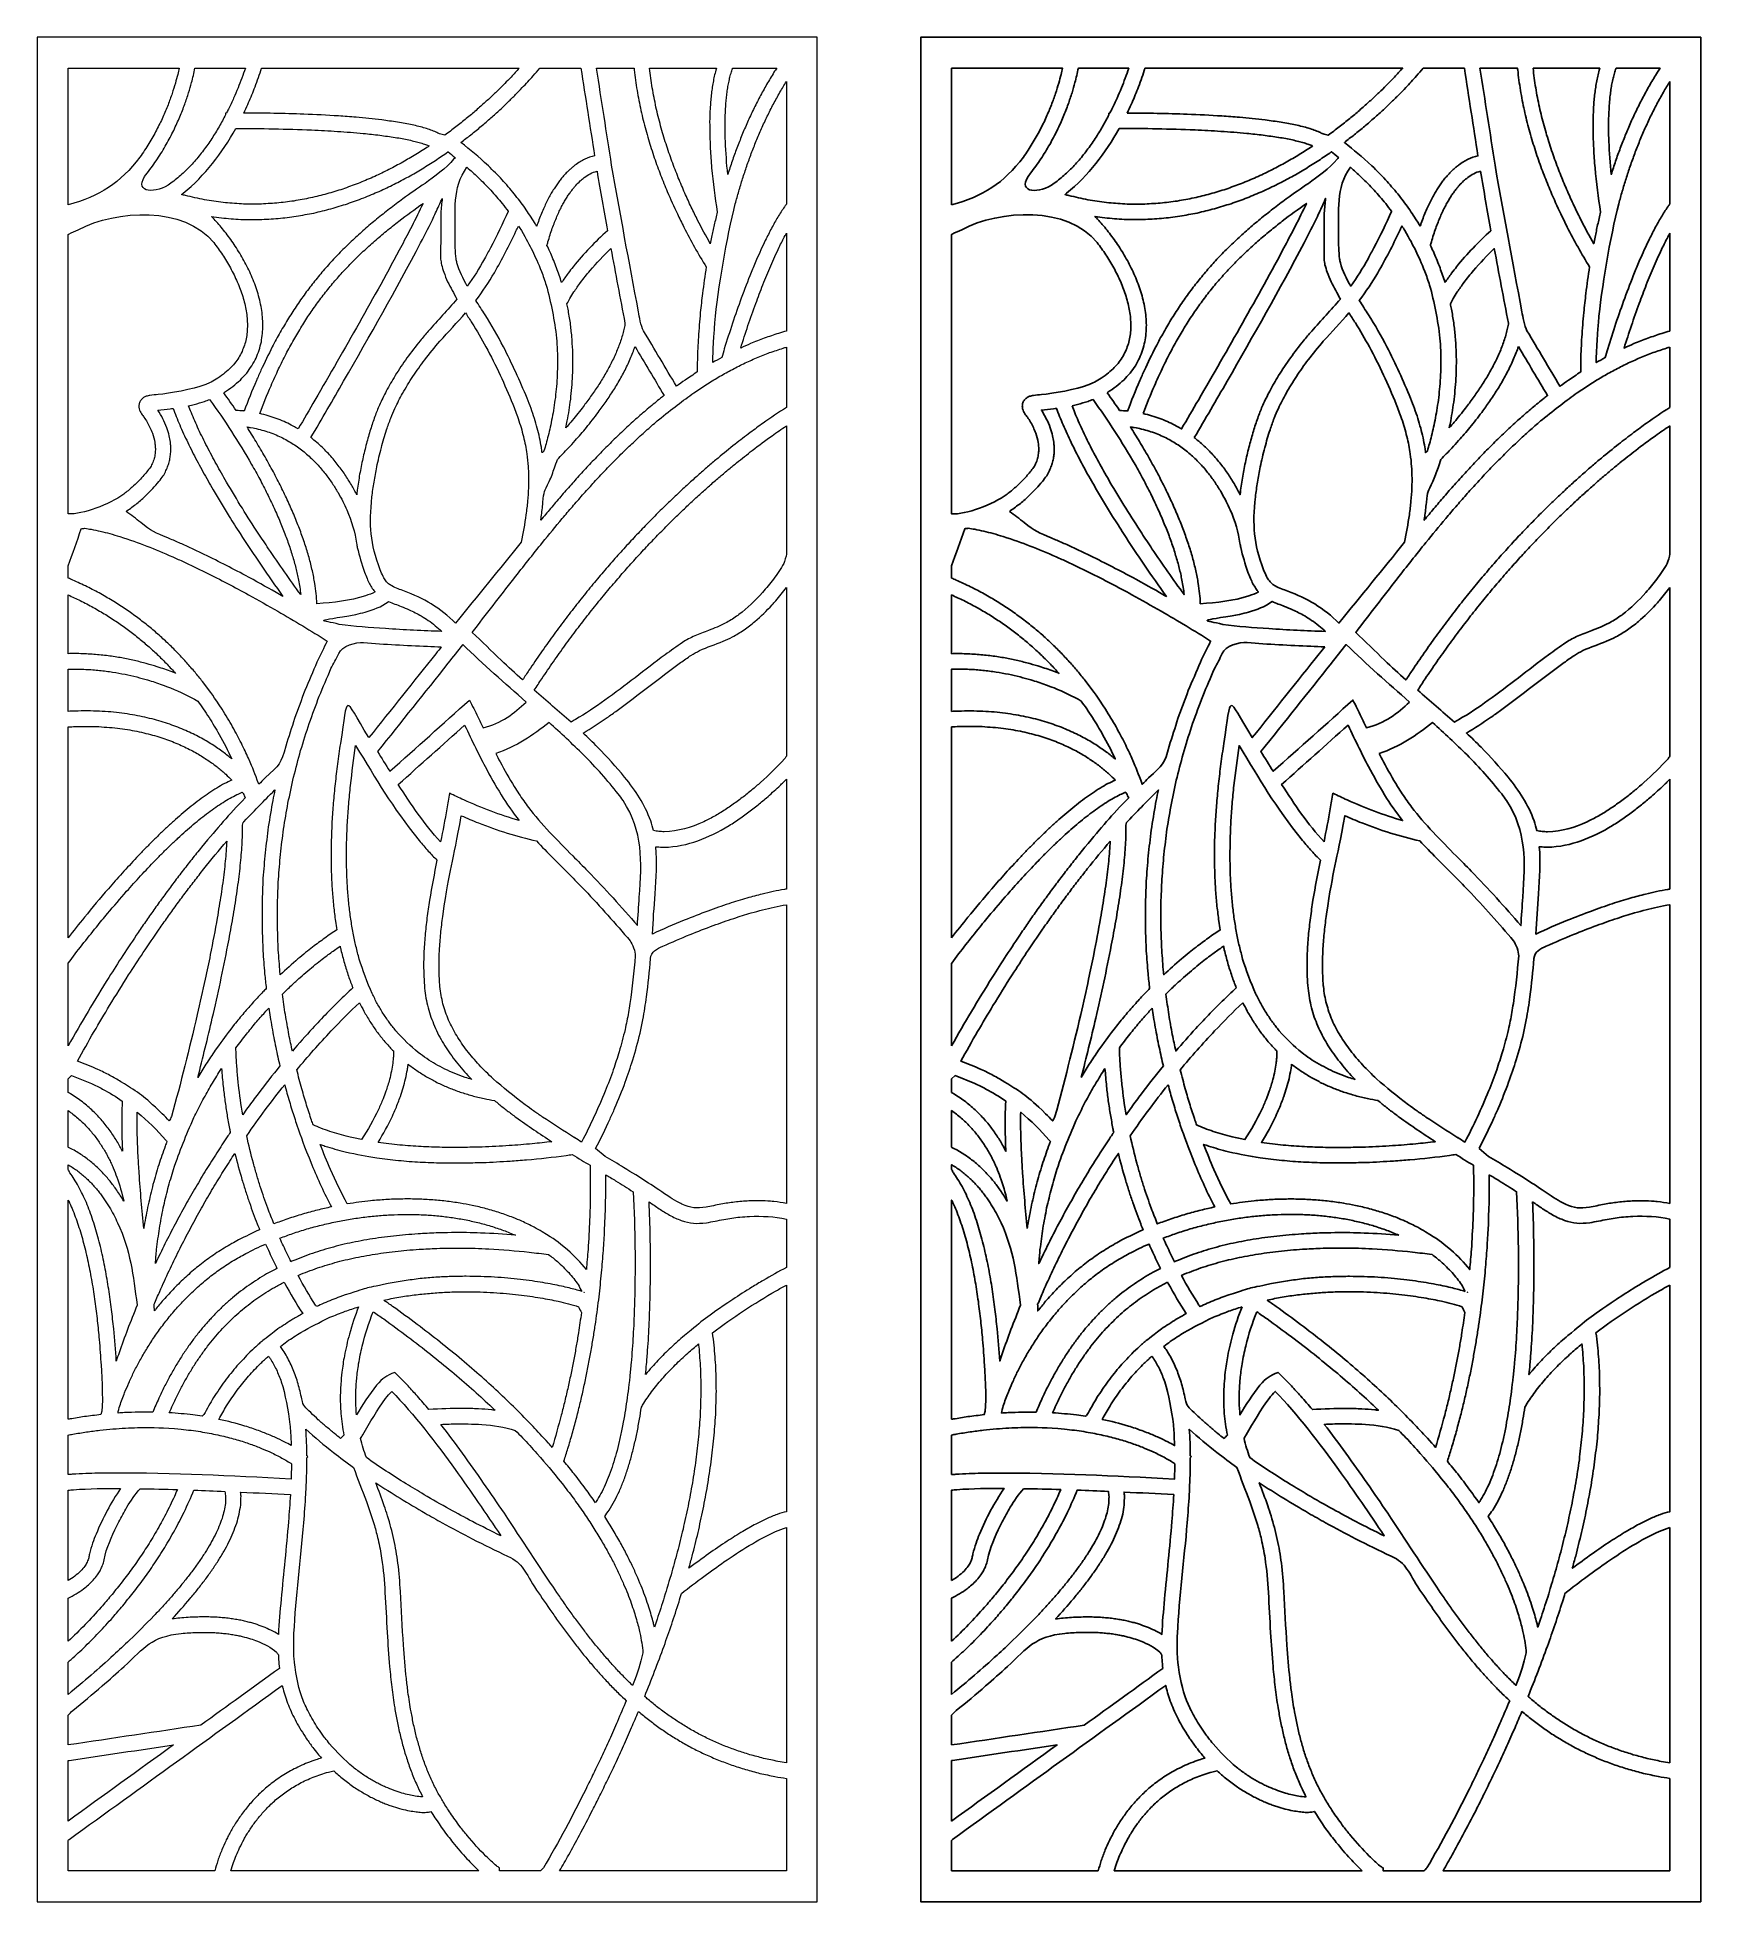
# Model space of a CAD drawing. Header units: centimetres. Extents: x -9.2 to 6.1, y -6.8 to 10.4.
import ezdxf

# ---------------------------------------------------------------- set-up
doc = ezdxf.new("R2010")
doc.units = ezdxf.units.CM
doc.header["$MEASUREMENT"] = 0
doc.layers.add('layer 1', color=7, linetype='Continuous')

msp = doc.modelspace()

# ---------------------------------------------------------------- linework, layer by layer
at = {"layer": 'layer 1', "color": 177, "lineweight": 9}
for points, knots in [([(-2.01093, -6.76724), (-4.40087, -6.76724), (-6.79081, -6.76724), (-9.18075, -6.76724), (-9.18075, -6.76724), (-9.18075, -1.05268), (-9.18075, 4.66188), (-9.18075, 10.37644), (-9.18075, 10.37644), (-6.79081, 10.37644), (-4.40087, 10.37644), (-2.01093, 10.37644), (-2.01093, 10.37644), (-2.01093, 4.66188), (-2.01093, -1.05268), (-2.01093, -6.76724)], [0, 0, 0, 0, 0.2, 0.2, 0.2, 0.2, 0.4, 0.4, 0.4, 0.4, 0.6, 0.6, 0.6, 0.6, 1, 1, 1, 1]), ([(-8.8968, 8.83472), (-8.60697, 8.9158), (-8.41754, 9.03532), (-8.23722, 9.27523), (-8.23722, 9.27523), (-8.22297, 9.29582), (-8.20872, 9.31641), (-8.19446, 9.337), (-8.19446, 9.337), (-8.18128, 9.35764), (-8.1681, 9.37828), (-8.15492, 9.39892), (-8.15492, 9.39892), (-8.14277, 9.41951), (-8.13062, 9.44009), (-8.11848, 9.46067), (-8.11848, 9.46067), (-8.10733, 9.48108), (-8.09618, 9.5015), (-8.08503, 9.52191), (-8.08503, 9.52191), (-8.07484, 9.54205), (-8.06465, 9.56219), (-8.05446, 9.58233), (-8.05446, 9.58233), (-8.04519, 9.60208), (-8.03592, 9.62184), (-8.02665, 9.64159), (-8.02665, 9.64159), (-8.01827, 9.66085), (-8.00989, 9.68012), (-8.00151, 9.69938), (-8.00151, 9.69938), (-7.99397, 9.71803), (-7.98643, 9.73669), (-7.9789, 9.75535), (-7.9789, 9.75535), (-7.96621, 9.79041), (-7.95352, 9.82547), (-7.94084, 9.86053), (-7.94084, 9.86053), (-7.93107, 9.89185), (-7.92131, 9.92318), (-7.91154, 9.9545), (-7.91154, 9.9545), (-7.90439, 9.9812), (-7.89723, 10.0079), (-7.89007, 10.0346), (-7.89007, 10.0346), (-7.88549, 10.05387), (-7.88097, 10.07314), (-7.87678, 10.09249), (-7.87678, 10.09249), (-8.21678, 10.09249), (-8.55679, 10.09249), (-8.8968, 10.09249), (-8.8968, 10.09249), (-8.8968, 9.67323), (-8.8968, 9.25398), (-8.8968, 8.83472)], [0, 0, 0, 0, 0.0625, 0.0625, 0.0625, 0.0625, 0.125, 0.125, 0.125, 0.125, 0.1875, 0.1875, 0.1875, 0.1875, 0.25, 0.25, 0.25, 0.25, 0.3125, 0.3125, 0.3125, 0.3125, 0.375, 0.375, 0.375, 0.375, 0.4375, 0.4375, 0.4375, 0.4375, 0.5, 0.5, 0.5, 0.5, 0.5625, 0.5625, 0.5625, 0.5625, 0.625, 0.625, 0.625, 0.625, 0.6875, 0.6875, 0.6875, 0.6875, 0.75, 0.75, 0.75, 0.75, 0.8125, 0.8125, 0.8125, 0.8125, 0.875, 0.875, 0.875, 0.875, 1, 1, 1, 1]), ([(-7.97887, 9.01633), (-7.96141, 9.02897), (-7.94395, 9.04161), (-7.92649, 9.05426), (-7.92649, 9.05426), (-7.90966, 9.06796), (-7.89284, 9.08166), (-7.87601, 9.09536), (-7.87601, 9.09536), (-7.85983, 9.11002), (-7.84365, 9.12467), (-7.82747, 9.13933), (-7.82747, 9.13933), (-7.81193, 9.15483), (-7.79639, 9.17033), (-7.78086, 9.18583), (-7.78086, 9.18583), (-7.76597, 9.20207), (-7.75109, 9.2183), (-7.73621, 9.23454), (-7.73621, 9.23454), (-7.72198, 9.2514), (-7.70775, 9.26826), (-7.69352, 9.28512), (-7.69352, 9.28512), (-7.67995, 9.30249), (-7.66639, 9.31985), (-7.65282, 9.33722), (-7.65282, 9.33722), (-7.63991, 9.35498), (-7.62701, 9.37274), (-7.6141, 9.3905), (-7.6141, 9.3905), (-7.60186, 9.40853), (-7.58961, 9.42656), (-7.57737, 9.4446), (-7.57737, 9.4446), (-7.56579, 9.46279), (-7.55421, 9.48098), (-7.54264, 9.49917), (-7.54264, 9.49917), (-7.53172, 9.5174), (-7.52081, 9.53564), (-7.50989, 9.55387), (-7.50989, 9.55387), (-7.49964, 9.57202), (-7.48938, 9.59017), (-7.47913, 9.60832), (-7.47913, 9.60832), (-7.46944, 9.62694), (-7.45975, 9.64555), (-7.45006, 9.66417), (-7.45006, 9.66417), (-7.45006, 9.66897), (-7.45006, 9.67377), (-7.45006, 9.67856), (-7.45006, 9.67856), (-7.44755, 9.67859), (-7.44504, 9.67861), (-7.44253, 9.67864), (-7.44253, 9.67864), (-7.4362, 9.69079), (-7.42987, 9.70295), (-7.42355, 9.71511), (-7.42355, 9.71511), (-7.40763, 9.74896), (-7.39172, 9.78282), (-7.3758, 9.81668), (-7.3758, 9.81668), (-7.36247, 9.84785), (-7.34914, 9.87902), (-7.33581, 9.9102), (-7.33581, 9.9102), (-7.3118, 9.9703), (-7.28836, 10.03093), (-7.26801, 10.09249), (-7.26801, 10.09249), (-7.42264, 10.09249), (-7.57727, 10.09249), (-7.7319, 10.09249), (-7.7319, 10.09249), (-7.74077, 10.04793), (-7.75137, 10.0039), (-7.76273, 9.95976), (-7.76273, 9.95976), (-7.77168, 9.9288), (-7.78063, 9.89784), (-7.78959, 9.86688), (-7.78959, 9.86688), (-7.80145, 9.83156), (-7.81332, 9.79623), (-7.82518, 9.76091), (-7.82518, 9.76091), (-7.83232, 9.74188), (-7.83945, 9.72285), (-7.84659, 9.70383), (-7.84659, 9.70383), (-7.85458, 9.68403), (-7.86258, 9.66424), (-7.87057, 9.64445), (-7.87057, 9.64445), (-7.87947, 9.624), (-7.88837, 9.60355), (-7.89727, 9.5831), (-7.89727, 9.5831), (-7.90712, 9.56211), (-7.91697, 9.54111), (-7.92682, 9.52012), (-7.92682, 9.52012), (-7.93766, 9.49868), (-7.94851, 9.47725), (-7.95935, 9.45582), (-7.95935, 9.45582), (-7.97124, 9.43406), (-7.98312, 9.4123), (-7.99501, 9.39054), (-7.99501, 9.39054), (-8.00798, 9.36856), (-8.02095, 9.34659), (-8.03392, 9.32461), (-8.03392, 9.32461), (-8.04802, 9.30253), (-8.06212, 9.28045), (-8.07622, 9.25837), (-8.07622, 9.25837), (-8.0915, 9.23629), (-8.10678, 9.21422), (-8.12206, 9.19214), (-8.12206, 9.19214), (-8.13856, 9.17019), (-8.15507, 9.14823), (-8.17157, 9.12628), (-8.17157, 9.12628), (-8.31093, 8.95593), (-8.11843, 8.9304), (-7.97887, 9.01633)], [0, 0, 0, 0, 0.02857143, 0.02857143, 0.02857143, 0.02857143, 0.05714286, 0.05714286, 0.05714286, 0.05714286, 0.08571429, 0.08571429, 0.08571429, 0.08571429, 0.11428571, 0.11428571, 0.11428571, 0.11428571, 0.14285714, 0.14285714, 0.14285714, 0.14285714, 0.17142857, 0.17142857, 0.17142857, 0.17142857, 0.2, 0.2, 0.2, 0.2, 0.22857143, 0.22857143, 0.22857143, 0.22857143, 0.25714286, 0.25714286, 0.25714286, 0.25714286, 0.28571429, 0.28571429, 0.28571429, 0.28571429, 0.31428571, 0.31428571, 0.31428571, 0.31428571, 0.34285714, 0.34285714, 0.34285714, 0.34285714, 0.37142857, 0.37142857, 0.37142857, 0.37142857, 0.4, 0.4, 0.4, 0.4, 0.42857143, 0.42857143, 0.42857143, 0.42857143, 0.45714286, 0.45714286, 0.45714286, 0.45714286, 0.48571429, 0.48571429, 0.48571429, 0.48571429, 0.51428571, 0.51428571, 0.51428571, 0.51428571, 0.54285714, 0.54285714, 0.54285714, 0.54285714, 0.57142857, 0.57142857, 0.57142857, 0.57142857, 0.6, 0.6, 0.6, 0.6, 0.62857143, 0.62857143, 0.62857143, 0.62857143, 0.65714286, 0.65714286, 0.65714286, 0.65714286, 0.68571429, 0.68571429, 0.68571429, 0.68571429, 0.71428571, 0.71428571, 0.71428571, 0.71428571, 0.74285714, 0.74285714, 0.74285714, 0.74285714, 0.77142857, 0.77142857, 0.77142857, 0.77142857, 0.8, 0.8, 0.8, 0.8, 0.82857143, 0.82857143, 0.82857143, 0.82857143, 0.85714286, 0.85714286, 0.85714286, 0.85714286, 0.88571429, 0.88571429, 0.88571429, 0.88571429, 0.91428571, 0.91428571, 0.91428571, 0.91428571, 0.94285714, 0.94285714, 0.94285714, 0.94285714, 1, 1, 1, 1]), ([(-7.28337, 9.67962), (-7.09894, 9.67935), (-6.91469, 9.67569), (-6.73034, 9.6693), (-6.73034, 9.6693), (-6.62419, 9.66501), (-6.51823, 9.6597), (-6.41218, 9.65321), (-6.41218, 9.65321), (-6.35826, 9.64919), (-6.30433, 9.64517), (-6.2504, 9.64115), (-6.2504, 9.64115), (-6.17177, 9.63408), (-6.09348, 9.62611), (-6.01505, 9.617), (-6.01505, 9.617), (-5.96619, 9.61009), (-5.91733, 9.60317), (-5.86846, 9.59625), (-5.86846, 9.59625), (-5.84551, 9.59226), (-5.82256, 9.58828), (-5.79961, 9.5843), (-5.79961, 9.5843), (-5.77783, 9.57993), (-5.75605, 9.57556), (-5.73427, 9.57119), (-5.73427, 9.57119), (-5.71379, 9.5664), (-5.69331, 9.56161), (-5.67283, 9.55683), (-5.67283, 9.55683), (-5.65376, 9.55158), (-5.6347, 9.54632), (-5.61563, 9.54107), (-5.61563, 9.54107), (-5.59808, 9.53529), (-5.58052, 9.5295), (-5.56296, 9.52372), (-5.56296, 9.52372), (-5.54697, 9.51729), (-5.53098, 9.51085), (-5.515, 9.50442), (-5.515, 9.50442), (-5.50421, 9.49897), (-5.49343, 9.49352), (-5.48265, 9.48807), (-5.48265, 9.48807), (-5.46697, 9.48415), (-5.45129, 9.48023), (-5.43561, 9.47631), (-5.43561, 9.47631), (-5.4181, 9.48903), (-5.4006, 9.50176), (-5.38309, 9.51449), (-5.38309, 9.51449), (-5.35004, 9.54005), (-5.31699, 9.56562), (-5.28395, 9.59118), (-5.28395, 9.59118), (-5.25295, 9.61657), (-5.22195, 9.64196), (-5.19096, 9.66735), (-5.19096, 9.66735), (-5.16208, 9.69228), (-5.1332, 9.71722), (-5.10432, 9.74215), (-5.10432, 9.74215), (-5.07763, 9.76636), (-5.05094, 9.79056), (-5.02425, 9.81477), (-5.02425, 9.81477), (-4.99981, 9.83796), (-4.97537, 9.86116), (-4.95093, 9.88435), (-4.95093, 9.88435), (-4.9288, 9.90626), (-4.90668, 9.92818), (-4.88456, 9.95009), (-4.88456, 9.95009), (-4.86482, 9.97043), (-4.84508, 9.99078), (-4.82534, 10.01113), (-4.82534, 10.01113), (-4.8004, 10.03825), (-4.77547, 10.06537), (-4.75054, 10.09249), (-4.75054, 10.09249), (-5.5401, 10.09249), (-6.32966, 10.09249), (-7.11922, 10.09249), (-7.11922, 10.09249), (-7.12142, 10.08524), (-7.12366, 10.078), (-7.12594, 10.07077), (-7.12594, 10.07077), (-7.14461, 10.01364), (-7.16497, 9.95746), (-7.18647, 9.90133), (-7.18647, 9.90133), (-7.20563, 9.85337), (-7.22553, 9.80599), (-7.24622, 9.75866), (-7.24622, 9.75866), (-7.2586, 9.73231), (-7.27098, 9.70596), (-7.28337, 9.67962)], [0, 0, 0, 0, 0.03571429, 0.03571429, 0.03571429, 0.03571429, 0.07142857, 0.07142857, 0.07142857, 0.07142857, 0.10714286, 0.10714286, 0.10714286, 0.10714286, 0.14285714, 0.14285714, 0.14285714, 0.14285714, 0.17857143, 0.17857143, 0.17857143, 0.17857143, 0.21428571, 0.21428571, 0.21428571, 0.21428571, 0.25, 0.25, 0.25, 0.25, 0.28571429, 0.28571429, 0.28571429, 0.28571429, 0.32142857, 0.32142857, 0.32142857, 0.32142857, 0.35714286, 0.35714286, 0.35714286, 0.35714286, 0.39285714, 0.39285714, 0.39285714, 0.39285714, 0.42857143, 0.42857143, 0.42857143, 0.42857143, 0.46428571, 0.46428571, 0.46428571, 0.46428571, 0.5, 0.5, 0.5, 0.5, 0.53571429, 0.53571429, 0.53571429, 0.53571429, 0.57142857, 0.57142857, 0.57142857, 0.57142857, 0.60714286, 0.60714286, 0.60714286, 0.60714286, 0.64285714, 0.64285714, 0.64285714, 0.64285714, 0.67857143, 0.67857143, 0.67857143, 0.67857143, 0.71428571, 0.71428571, 0.71428571, 0.71428571, 0.75, 0.75, 0.75, 0.75, 0.78571429, 0.78571429, 0.78571429, 0.78571429, 0.82142857, 0.82142857, 0.82142857, 0.82142857, 0.85714286, 0.85714286, 0.85714286, 0.85714286, 0.89285714, 0.89285714, 0.89285714, 0.89285714, 0.92857143, 0.92857143, 0.92857143, 0.92857143, 1, 1, 1, 1]), ([(-4.58986, 8.63928), (-4.58666, 8.64876), (-4.58346, 8.65825), (-4.58026, 8.66773), (-4.58026, 8.66773), (-4.57275, 8.68788), (-4.56524, 8.70804), (-4.55774, 8.72819), (-4.55774, 8.72819), (-4.55002, 8.74702), (-4.5423, 8.76584), (-4.53458, 8.78466), (-4.53458, 8.78466), (-4.52668, 8.80219), (-4.51878, 8.81972), (-4.51087, 8.83726), (-4.51087, 8.83726), (-4.50281, 8.85355), (-4.49475, 8.86985), (-4.4867, 8.88614), (-4.4867, 8.88614), (-4.47851, 8.90124), (-4.47032, 8.91634), (-4.46213, 8.93144), (-4.46213, 8.93144), (-4.45385, 8.9454), (-4.44556, 8.95935), (-4.43727, 8.97331), (-4.43727, 8.97331), (-4.42891, 8.98616), (-4.42055, 8.99901), (-4.41219, 9.01186), (-4.41219, 9.01186), (-4.40379, 9.02366), (-4.39538, 9.03545), (-4.38698, 9.04724), (-4.38698, 9.04724), (-4.37856, 9.05802), (-4.37015, 9.0688), (-4.36173, 9.07959), (-4.36173, 9.07959), (-4.35333, 9.08939), (-4.34493, 9.0992), (-4.33653, 9.10901), (-4.33653, 9.10901), (-4.32818, 9.11789), (-4.31983, 9.12677), (-4.31147, 9.13565), (-4.31147, 9.13565), (-4.3032, 9.14364), (-4.29493, 9.15163), (-4.28666, 9.15962), (-4.28666, 9.15962), (-4.27851, 9.16677), (-4.27036, 9.17392), (-4.2622, 9.18106), (-4.2622, 9.18106), (-4.2542, 9.1874), (-4.2462, 9.19375), (-4.23819, 9.20009), (-4.23819, 9.20009), (-4.22279, 9.21054), (-4.20738, 9.22099), (-4.19198, 9.23143), (-4.19198, 9.23143), (-4.17763, 9.23919), (-4.16328, 9.24695), (-4.14894, 9.2547), (-4.14894, 9.2547), (-4.11964, 9.26779), (-4.08992, 9.2796), (-4.05826, 9.2856), (-4.05826, 9.2856), (-4.10004, 9.55456), (-4.14182, 9.82352), (-4.1836, 10.09249), (-4.1836, 10.09249), (-4.30972, 10.09249), (-4.43583, 10.09249), (-4.56195, 10.09249), (-4.56195, 10.09249), (-4.58203, 10.06866), (-4.60238, 10.04509), (-4.62291, 10.02157), (-4.62291, 10.02157), (-4.65611, 9.98545), (-4.68931, 9.94933), (-4.72251, 9.91322), (-4.72251, 9.91322), (-4.74289, 9.89221), (-4.76327, 9.87121), (-4.78365, 9.85021), (-4.78365, 9.85021), (-4.80646, 9.82761), (-4.82928, 9.80501), (-4.8521, 9.78242), (-4.8521, 9.78242), (-4.87729, 9.7585), (-4.90249, 9.73459), (-4.92768, 9.71068), (-4.92768, 9.71068), (-4.9552, 9.68572), (-4.98271, 9.66077), (-5.01023, 9.63582), (-5.01023, 9.63582), (-5.04001, 9.61011), (-5.06979, 9.58439), (-5.09956, 9.55868), (-5.09956, 9.55868), (-5.13155, 9.53248), (-5.16353, 9.50629), (-5.19551, 9.48009), (-5.19551, 9.48009), (-5.22581, 9.45666), (-5.2561, 9.43322), (-5.2864, 9.40978), (-5.2864, 9.40978), (-5.19461, 9.33691), (-5.13262, 9.28367), (-5.03268, 9.19389), (-5.03268, 9.19389), (-4.99107, 9.15151), (-4.94946, 9.10913), (-4.90784, 9.06675), (-4.90784, 9.06675), (-4.87058, 9.02361), (-4.83332, 8.98047), (-4.79606, 8.93733), (-4.79606, 8.93733), (-4.76297, 8.89359), (-4.72987, 8.84984), (-4.69677, 8.8061), (-4.69677, 8.8061), (-4.66765, 8.76191), (-4.63852, 8.71773), (-4.60939, 8.67354), (-4.60939, 8.67354), (-4.60288, 8.66212), (-4.59637, 8.6507), (-4.58986, 8.63928)], [0, 0, 0, 0, 0.02777778, 0.02777778, 0.02777778, 0.02777778, 0.05555556, 0.05555556, 0.05555556, 0.05555556, 0.08333333, 0.08333333, 0.08333333, 0.08333333, 0.11111111, 0.11111111, 0.11111111, 0.11111111, 0.13888889, 0.13888889, 0.13888889, 0.13888889, 0.16666667, 0.16666667, 0.16666667, 0.16666667, 0.19444444, 0.19444444, 0.19444444, 0.19444444, 0.22222222, 0.22222222, 0.22222222, 0.22222222, 0.25, 0.25, 0.25, 0.25, 0.27777778, 0.27777778, 0.27777778, 0.27777778, 0.30555556, 0.30555556, 0.30555556, 0.30555556, 0.33333333, 0.33333333, 0.33333333, 0.33333333, 0.36111111, 0.36111111, 0.36111111, 0.36111111, 0.38888889, 0.38888889, 0.38888889, 0.38888889, 0.41666667, 0.41666667, 0.41666667, 0.41666667, 0.44444444, 0.44444444, 0.44444444, 0.44444444, 0.47222222, 0.47222222, 0.47222222, 0.47222222, 0.5, 0.5, 0.5, 0.5, 0.52777778, 0.52777778, 0.52777778, 0.52777778, 0.55555556, 0.55555556, 0.55555556, 0.55555556, 0.58333333, 0.58333333, 0.58333333, 0.58333333, 0.61111111, 0.61111111, 0.61111111, 0.61111111, 0.63888889, 0.63888889, 0.63888889, 0.63888889, 0.66666667, 0.66666667, 0.66666667, 0.66666667, 0.69444444, 0.69444444, 0.69444444, 0.69444444, 0.72222222, 0.72222222, 0.72222222, 0.72222222, 0.75, 0.75, 0.75, 0.75, 0.77777778, 0.77777778, 0.77777778, 0.77777778, 0.80555556, 0.80555556, 0.80555556, 0.80555556, 0.83333333, 0.83333333, 0.83333333, 0.83333333, 0.86111111, 0.86111111, 0.86111111, 0.86111111, 0.88888889, 0.88888889, 0.88888889, 0.88888889, 0.91666667, 0.91666667, 0.91666667, 0.91666667, 0.94444444, 0.94444444, 0.94444444, 0.94444444, 1, 1, 1, 1]), ([(-3.11321, 7.41224), (-3.11124, 7.48127), (-3.10797, 7.55007), (-3.104, 7.61902), (-3.104, 7.61902), (-3.09887, 7.69427), (-3.09279, 7.76926), (-3.08595, 7.84437), (-3.08595, 7.84437), (-3.07942, 7.90359), (-3.0729, 7.96281), (-3.06638, 8.02203), (-3.06638, 8.02203), (-3.05579, 8.10321), (-3.04478, 8.1842), (-3.03179, 8.26504), (-3.03179, 8.26504), (-3.1066, 8.38312), (-3.17332, 8.50626), (-3.23733, 8.63044), (-3.23733, 8.63044), (-3.2573, 8.67104), (-3.27726, 8.71165), (-3.29723, 8.75225), (-3.29723, 8.75225), (-3.32911, 8.82047), (-3.35983, 8.88889), (-3.38971, 8.95801), (-3.38971, 8.95801), (-3.41001, 9.00828), (-3.43032, 9.05854), (-3.45062, 9.10881), (-3.45062, 9.10881), (-3.46049, 9.13516), (-3.47035, 9.1615), (-3.48022, 9.18785), (-3.48022, 9.18785), (-3.48979, 9.21494), (-3.49937, 9.24204), (-3.50895, 9.26913), (-3.50895, 9.26913), (-3.51817, 9.29691), (-3.52739, 9.3247), (-3.53661, 9.35249), (-3.53661, 9.35249), (-3.54539, 9.38092), (-3.55418, 9.40936), (-3.56297, 9.43779), (-3.56297, 9.43779), (-3.57126, 9.46682), (-3.57954, 9.49585), (-3.58783, 9.52488), (-3.58783, 9.52488), (-3.59554, 9.55446), (-3.60325, 9.58405), (-3.61096, 9.61363), (-3.61096, 9.61363), (-3.61802, 9.64371), (-3.62509, 9.67379), (-3.63215, 9.70387), (-3.63215, 9.70387), (-3.63849, 9.7344), (-3.64483, 9.76493), (-3.65118, 9.79547), (-3.65118, 9.79547), (-3.65673, 9.8264), (-3.66227, 9.85734), (-3.66782, 9.88828), (-3.66782, 9.88828), (-3.67251, 9.91957), (-3.67719, 9.95086), (-3.68187, 9.98215), (-3.68187, 9.98215), (-3.68561, 10.01375), (-3.68935, 10.04535), (-3.69309, 10.07695), (-3.69309, 10.07695), (-3.69353, 10.08213), (-3.69397, 10.08731), (-3.69441, 10.09249), (-3.69441, 10.09249), (-3.80958, 10.09249), (-3.92475, 10.09249), (-4.03992, 10.09249), (-4.03992, 10.09249), (-3.99374, 9.79522), (-3.94757, 9.49797), (-3.90139, 9.2007), (-3.90139, 9.2007), (-3.82234, 8.75011), (-3.74323, 8.32332), (-3.65432, 7.85144), (-3.65432, 7.85144), (-3.64647, 7.80979), (-3.63281, 7.72018), (-3.60784, 7.67811), (-3.60784, 7.67811), (-3.50686, 7.50804), (-3.40588, 7.33797), (-3.3049, 7.1679), (-3.3049, 7.1679), (-3.27861, 7.18675), (-3.25233, 7.2056), (-3.22604, 7.22445), (-3.22604, 7.22445), (-3.1887, 7.24932), (-3.15136, 7.27418), (-3.11402, 7.29904), (-3.11402, 7.29904), (-3.11408, 7.33679), (-3.11397, 7.37446), (-3.11321, 7.41224)], [0, 0, 0, 0, 0.03448276, 0.03448276, 0.03448276, 0.03448276, 0.06896552, 0.06896552, 0.06896552, 0.06896552, 0.10344828, 0.10344828, 0.10344828, 0.10344828, 0.13793103, 0.13793103, 0.13793103, 0.13793103, 0.17241379, 0.17241379, 0.17241379, 0.17241379, 0.20689655, 0.20689655, 0.20689655, 0.20689655, 0.24137931, 0.24137931, 0.24137931, 0.24137931, 0.27586207, 0.27586207, 0.27586207, 0.27586207, 0.31034483, 0.31034483, 0.31034483, 0.31034483, 0.34482759, 0.34482759, 0.34482759, 0.34482759, 0.37931034, 0.37931034, 0.37931034, 0.37931034, 0.4137931, 0.4137931, 0.4137931, 0.4137931, 0.44827586, 0.44827586, 0.44827586, 0.44827586, 0.48275862, 0.48275862, 0.48275862, 0.48275862, 0.51724138, 0.51724138, 0.51724138, 0.51724138, 0.55172414, 0.55172414, 0.55172414, 0.55172414, 0.5862069, 0.5862069, 0.5862069, 0.5862069, 0.62068966, 0.62068966, 0.62068966, 0.62068966, 0.65517241, 0.65517241, 0.65517241, 0.65517241, 0.68965517, 0.68965517, 0.68965517, 0.68965517, 0.72413793, 0.72413793, 0.72413793, 0.72413793, 0.75862069, 0.75862069, 0.75862069, 0.75862069, 0.79310345, 0.79310345, 0.79310345, 0.79310345, 0.82758621, 0.82758621, 0.82758621, 0.82758621, 0.86206897, 0.86206897, 0.86206897, 0.86206897, 0.89655172, 0.89655172, 0.89655172, 0.89655172, 0.93103448, 0.93103448, 0.93103448, 0.93103448, 1, 1, 1, 1]), ([(-3.55192, 10.09249), (-3.55189, 10.0921), (-3.55185, 10.09172), (-3.55182, 10.09134), (-3.55182, 10.09134), (-3.54826, 10.06123), (-3.54469, 10.03112), (-3.54113, 10.001), (-3.54113, 10.001), (-3.53666, 9.97111), (-3.53219, 9.94121), (-3.52771, 9.91132), (-3.52771, 9.91132), (-3.5224, 9.88169), (-3.51709, 9.85207), (-3.51177, 9.82244), (-3.51177, 9.82244), (-3.50569, 9.79314), (-3.4996, 9.76384), (-3.49351, 9.73454), (-3.49351, 9.73454), (-3.48672, 9.70561), (-3.47993, 9.67669), (-3.47314, 9.64776), (-3.47314, 9.64776), (-3.46571, 9.61927), (-3.45828, 9.59077), (-3.45085, 9.56228), (-3.45085, 9.56228), (-3.44286, 9.53427), (-3.43486, 9.50625), (-3.42687, 9.47824), (-3.42687, 9.47824), (-3.41838, 9.45076), (-3.40988, 9.42329), (-3.40139, 9.39581), (-3.40139, 9.39581), (-3.39247, 9.36892), (-3.38355, 9.34203), (-3.37463, 9.31515), (-3.37463, 9.31515), (-3.36535, 9.2889), (-3.35607, 9.26265), (-3.3468, 9.23641), (-3.3468, 9.23641), (-3.32744, 9.18605), (-3.30809, 9.13569), (-3.28874, 9.08534), (-3.28874, 9.08534), (-3.2688, 9.03818), (-3.24886, 8.99102), (-3.22892, 8.94386), (-3.22892, 8.94386), (-3.20895, 8.90032), (-3.18898, 8.85678), (-3.16901, 8.81324), (-3.16901, 8.81324), (-3.14959, 8.77373), (-3.13016, 8.73422), (-3.11073, 8.69471), (-3.11073, 8.69471), (-3.07316, 8.62182), (-3.03478, 8.54957), (-2.99404, 8.4784), (-2.99404, 8.4784), (-2.99013, 8.4985), (-2.98621, 8.5186), (-2.98229, 8.5387), (-2.98229, 8.5387), (-2.97428, 8.57622), (-2.96626, 8.61374), (-2.95824, 8.65126), (-2.95824, 8.65126), (-2.94907, 8.69039), (-2.9399, 8.72953), (-2.93074, 8.76867), (-2.93074, 8.76867), (-2.95288, 8.90411), (-2.96931, 9.04001), (-2.98217, 9.17665), (-2.98217, 9.17665), (-2.98703, 9.23496), (-2.99119, 9.29317), (-2.99466, 9.35159), (-2.99466, 9.35159), (-2.99624, 9.3924), (-2.99781, 9.43322), (-2.99939, 9.47403), (-2.99939, 9.47403), (-2.99965, 9.51552), (-2.99991, 9.557), (-3.00017, 9.59849), (-3.00017, 9.59849), (-2.9988, 9.6399), (-2.99743, 9.68132), (-2.99607, 9.72273), (-2.99607, 9.72273), (-2.99467, 9.74319), (-2.99328, 9.76364), (-2.99188, 9.7841), (-2.99188, 9.7841), (-2.98996, 9.80426), (-2.98803, 9.82443), (-2.98611, 9.84459), (-2.98611, 9.84459), (-2.98361, 9.86439), (-2.98111, 9.88418), (-2.97861, 9.90397), (-2.97861, 9.90397), (-2.97549, 9.92331), (-2.97236, 9.94264), (-2.96924, 9.96198), (-2.96924, 9.96198), (-2.96544, 9.98077), (-2.96165, 9.99957), (-2.95785, 10.01836), (-2.95785, 10.01836), (-2.95332, 10.03653), (-2.94879, 10.05471), (-2.94426, 10.07288), (-2.94426, 10.07288), (-2.94226, 10.07942), (-2.94027, 10.08595), (-2.93828, 10.09249), (-2.93828, 10.09249), (-3.14283, 10.09249), (-3.34737, 10.09249), (-3.55192, 10.09249)], [0, 0, 0, 0, 0.03030303, 0.03030303, 0.03030303, 0.03030303, 0.06060606, 0.06060606, 0.06060606, 0.06060606, 0.09090909, 0.09090909, 0.09090909, 0.09090909, 0.12121212, 0.12121212, 0.12121212, 0.12121212, 0.15151515, 0.15151515, 0.15151515, 0.15151515, 0.18181818, 0.18181818, 0.18181818, 0.18181818, 0.21212121, 0.21212121, 0.21212121, 0.21212121, 0.24242424, 0.24242424, 0.24242424, 0.24242424, 0.27272727, 0.27272727, 0.27272727, 0.27272727, 0.3030303, 0.3030303, 0.3030303, 0.3030303, 0.33333333, 0.33333333, 0.33333333, 0.33333333, 0.36363636, 0.36363636, 0.36363636, 0.36363636, 0.39393939, 0.39393939, 0.39393939, 0.39393939, 0.42424242, 0.42424242, 0.42424242, 0.42424242, 0.45454545, 0.45454545, 0.45454545, 0.45454545, 0.48484848, 0.48484848, 0.48484848, 0.48484848, 0.51515152, 0.51515152, 0.51515152, 0.51515152, 0.54545455, 0.54545455, 0.54545455, 0.54545455, 0.57575758, 0.57575758, 0.57575758, 0.57575758, 0.60606061, 0.60606061, 0.60606061, 0.60606061, 0.63636364, 0.63636364, 0.63636364, 0.63636364, 0.66666667, 0.66666667, 0.66666667, 0.66666667, 0.6969697, 0.6969697, 0.6969697, 0.6969697, 0.72727273, 0.72727273, 0.72727273, 0.72727273, 0.75757576, 0.75757576, 0.75757576, 0.75757576, 0.78787879, 0.78787879, 0.78787879, 0.78787879, 0.81818182, 0.81818182, 0.81818182, 0.81818182, 0.84848485, 0.84848485, 0.84848485, 0.84848485, 0.87878788, 0.87878788, 0.87878788, 0.87878788, 0.90909091, 0.90909091, 0.90909091, 0.90909091, 0.93939394, 0.93939394, 0.93939394, 0.93939394, 1, 1, 1, 1]), ([(-2.29488, 9.96866), (-2.31453, 9.9362), (-2.33418, 9.90375), (-2.35384, 9.87129), (-2.35384, 9.87129), (-2.37402, 9.83483), (-2.3942, 9.79838), (-2.41439, 9.76192), (-2.41439, 9.76192), (-2.43322, 9.72477), (-2.45206, 9.68761), (-2.4709, 9.65046), (-2.4709, 9.65046), (-2.48843, 9.61274), (-2.50597, 9.57503), (-2.52351, 9.53731), (-2.52351, 9.53731), (-2.53978, 9.49917), (-2.55606, 9.46102), (-2.57233, 9.42288), (-2.57233, 9.42288), (-2.5874, 9.38444), (-2.60246, 9.34601), (-2.61752, 9.30757), (-2.61752, 9.30757), (-2.63141, 9.26898), (-2.6453, 9.23039), (-2.65919, 9.1918), (-2.65919, 9.1918), (-2.67196, 9.15319), (-2.68473, 9.11458), (-2.69749, 9.07597), (-2.69749, 9.07597), (-2.70918, 9.03748), (-2.72087, 8.99898), (-2.73255, 8.96049), (-2.73255, 8.96049), (-2.74321, 8.92225), (-2.75386, 8.88401), (-2.76451, 8.84577), (-2.76451, 8.84577), (-2.84319, 8.53767), (-2.92349, 8.06288), (-2.95186, 7.75132), (-2.95186, 7.75132), (-2.95534, 7.70425), (-2.95882, 7.65719), (-2.9623, 7.61012), (-2.9623, 7.61012), (-2.96661, 7.53526), (-2.9705, 7.46036), (-2.97177, 7.38539), (-2.97177, 7.38539), (-2.94424, 7.40081), (-2.9167, 7.41624), (-2.88916, 7.43167), (-2.88916, 7.43167), (-2.88134, 7.45845), (-2.87348, 7.48521), (-2.86542, 7.51193), (-2.86542, 7.51193), (-2.81746, 7.66897), (-2.76502, 7.82431), (-2.70917, 7.97873), (-2.70917, 7.97873), (-2.68012, 8.05727), (-2.65015, 8.13528), (-2.61907, 8.21306), (-2.61907, 8.21306), (-2.6024, 8.25293), (-2.58573, 8.2928), (-2.56906, 8.33266), (-2.56906, 8.33266), (-2.54313, 8.39166), (-2.51651, 8.45007), (-2.48886, 8.50829), (-2.48886, 8.50829), (-2.47005, 8.54532), (-2.45124, 8.58235), (-2.43242, 8.61937), (-2.43242, 8.61937), (-2.42275, 8.63699), (-2.41308, 8.65462), (-2.4034, 8.67224), (-2.4034, 8.67224), (-2.39356, 8.68914), (-2.38372, 8.70604), (-2.37388, 8.72295), (-2.37388, 8.72295), (-2.36387, 8.73904), (-2.35386, 8.75513), (-2.34385, 8.77122), (-2.34385, 8.77122), (-2.33366, 8.78641), (-2.32348, 8.8016), (-2.3133, 8.81678), (-2.3133, 8.81678), (-2.30716, 8.82519), (-2.30102, 8.8336), (-2.29488, 8.84201), (-2.29488, 8.84201), (-2.29488, 9.21756), (-2.29488, 9.59311), (-2.29488, 9.96866)], [0, 0, 0, 0, 0.03703704, 0.03703704, 0.03703704, 0.03703704, 0.07407407, 0.07407407, 0.07407407, 0.07407407, 0.11111111, 0.11111111, 0.11111111, 0.11111111, 0.14814815, 0.14814815, 0.14814815, 0.14814815, 0.18518519, 0.18518519, 0.18518519, 0.18518519, 0.22222222, 0.22222222, 0.22222222, 0.22222222, 0.25925926, 0.25925926, 0.25925926, 0.25925926, 0.2962963, 0.2962963, 0.2962963, 0.2962963, 0.33333333, 0.33333333, 0.33333333, 0.33333333, 0.37037037, 0.37037037, 0.37037037, 0.37037037, 0.40740741, 0.40740741, 0.40740741, 0.40740741, 0.44444444, 0.44444444, 0.44444444, 0.44444444, 0.48148148, 0.48148148, 0.48148148, 0.48148148, 0.51851852, 0.51851852, 0.51851852, 0.51851852, 0.55555556, 0.55555556, 0.55555556, 0.55555556, 0.59259259, 0.59259259, 0.59259259, 0.59259259, 0.62962963, 0.62962963, 0.62962963, 0.62962963, 0.66666667, 0.66666667, 0.66666667, 0.66666667, 0.7037037, 0.7037037, 0.7037037, 0.7037037, 0.74074074, 0.74074074, 0.74074074, 0.74074074, 0.77777778, 0.77777778, 0.77777778, 0.77777778, 0.81481481, 0.81481481, 0.81481481, 0.81481481, 0.85185185, 0.85185185, 0.85185185, 0.85185185, 0.88888889, 0.88888889, 0.88888889, 0.88888889, 0.92592593, 0.92592593, 0.92592593, 0.92592593, 1, 1, 1, 1]), ([(-2.789, 10.09249), (-2.79057, 10.08827), (-2.79214, 10.08405), (-2.7937, 10.07983), (-2.7937, 10.07983), (-2.79826, 10.06488), (-2.80282, 10.04993), (-2.80738, 10.03498), (-2.80738, 10.03498), (-2.81136, 10.01902), (-2.81534, 10.00307), (-2.81932, 9.98711), (-2.81932, 9.98711), (-2.82272, 9.97027), (-2.82612, 9.95343), (-2.82952, 9.93659), (-2.82952, 9.93659), (-2.83237, 9.91898), (-2.83521, 9.90137), (-2.83806, 9.88375), (-2.83806, 9.88375), (-2.84036, 9.86549), (-2.84267, 9.84722), (-2.84498, 9.82895), (-2.84498, 9.82895), (-2.84677, 9.81014), (-2.84857, 9.79133), (-2.85036, 9.77252), (-2.85036, 9.77252), (-2.85254, 9.73371), (-2.85471, 9.6949), (-2.85688, 9.65609), (-2.85688, 9.65609), (-2.85737, 9.6164), (-2.85786, 9.57672), (-2.85835, 9.53704), (-2.85835, 9.53704), (-2.85743, 9.49733), (-2.85651, 9.45761), (-2.85559, 9.4179), (-2.85559, 9.4179), (-2.85095, 9.31702), (-2.84412, 9.21658), (-2.83367, 9.11614), (-2.83367, 9.11614), (-2.82025, 9.1568), (-2.80683, 9.19747), (-2.79341, 9.23814), (-2.79341, 9.23814), (-2.77908, 9.27793), (-2.76476, 9.31773), (-2.75043, 9.35753), (-2.75043, 9.35753), (-2.73487, 9.39724), (-2.71931, 9.43694), (-2.70375, 9.47665), (-2.70375, 9.47665), (-2.6869, 9.51614), (-2.67005, 9.55563), (-2.6532, 9.59512), (-2.6532, 9.59512), (-2.63501, 9.63425), (-2.61682, 9.67338), (-2.59862, 9.71251), (-2.59862, 9.71251), (-2.57903, 9.75115), (-2.55944, 9.78979), (-2.53985, 9.82843), (-2.53985, 9.82843), (-2.5188, 9.86644), (-2.49776, 9.90446), (-2.47671, 9.94247), (-2.47671, 9.94247), (-2.45416, 9.97972), (-2.4316, 10.01697), (-2.40905, 10.05422), (-2.40905, 10.05422), (-2.40058, 10.06698), (-2.39212, 10.07973), (-2.38366, 10.09249), (-2.38366, 10.09249), (-2.51877, 10.09249), (-2.65389, 10.09249), (-2.789, 10.09249)], [0, 0, 0, 0, 0.04545455, 0.04545455, 0.04545455, 0.04545455, 0.09090909, 0.09090909, 0.09090909, 0.09090909, 0.13636364, 0.13636364, 0.13636364, 0.13636364, 0.18181818, 0.18181818, 0.18181818, 0.18181818, 0.22727273, 0.22727273, 0.22727273, 0.22727273, 0.27272727, 0.27272727, 0.27272727, 0.27272727, 0.31818182, 0.31818182, 0.31818182, 0.31818182, 0.36363636, 0.36363636, 0.36363636, 0.36363636, 0.40909091, 0.40909091, 0.40909091, 0.40909091, 0.45454545, 0.45454545, 0.45454545, 0.45454545, 0.5, 0.5, 0.5, 0.5, 0.54545455, 0.54545455, 0.54545455, 0.54545455, 0.59090909, 0.59090909, 0.59090909, 0.59090909, 0.63636364, 0.63636364, 0.63636364, 0.63636364, 0.68181818, 0.68181818, 0.68181818, 0.68181818, 0.72727273, 0.72727273, 0.72727273, 0.72727273, 0.77272727, 0.77272727, 0.77272727, 0.77272727, 0.81818182, 0.81818182, 0.81818182, 0.81818182, 0.86363636, 0.86363636, 0.86363636, 0.86363636, 0.90909091, 0.90909091, 0.90909091, 0.90909091, 1, 1, 1, 1]), ([(-5.57834, 9.37687), (-5.58947, 9.38135), (-5.60059, 9.38582), (-5.61172, 9.3903), (-5.61172, 9.3903), (-5.62672, 9.39524), (-5.64172, 9.40018), (-5.65673, 9.40513), (-5.65673, 9.40513), (-5.67377, 9.40982), (-5.69081, 9.41452), (-5.70785, 9.41921), (-5.70785, 9.41921), (-5.7267, 9.42362), (-5.74555, 9.42802), (-5.76439, 9.43243), (-5.76439, 9.43243), (-5.78483, 9.43653), (-5.80528, 9.44063), (-5.82572, 9.44473), (-5.82572, 9.44473), (-5.84755, 9.44852), (-5.86939, 9.45231), (-5.89122, 9.4561), (-5.89122, 9.4561), (-5.93833, 9.46277), (-5.98544, 9.46944), (-6.03255, 9.47611), (-6.03255, 9.47611), (-6.08306, 9.48161), (-6.13357, 9.48712), (-6.18408, 9.49263), (-6.18408, 9.49263), (-6.2632, 9.49976), (-6.34223, 9.50601), (-6.42146, 9.51153), (-6.42146, 9.51153), (-6.50059, 9.51638), (-6.57967, 9.52063), (-6.65886, 9.52432), (-6.65886, 9.52432), (-6.89109, 9.5337), (-7.12365, 9.53912), (-7.35609, 9.53747), (-7.35609, 9.53747), (-7.48324, 9.31238), (-7.63769, 9.10635), (-7.83996, 8.94163), (-7.83996, 8.94163), (-7.84472, 8.93818), (-7.84949, 8.93472), (-7.85425, 8.93127), (-7.85425, 8.93127), (-7.8423, 8.92772), (-7.83035, 8.92417), (-7.81839, 8.92062), (-7.81839, 8.92062), (-7.76027, 8.90774), (-7.70215, 8.89486), (-7.64403, 8.88198), (-7.64403, 8.88198), (-7.58696, 8.87351), (-7.5299, 8.86505), (-7.47283, 8.85658), (-7.47283, 8.85658), (-7.41685, 8.85224), (-7.36088, 8.84791), (-7.3049, 8.84357), (-7.3049, 8.84357), (-7.25006, 8.84309), (-7.19521, 8.84262), (-7.14037, 8.84214), (-7.14037, 8.84214), (-7.0867, 8.84526), (-7.03303, 8.84837), (-6.97936, 8.85149), (-6.97936, 8.85149), (-6.92691, 8.85793), (-6.87446, 8.86437), (-6.82201, 8.87081), (-6.82201, 8.87081), (-6.77083, 8.88032), (-6.71964, 8.88982), (-6.66846, 8.89933), (-6.66846, 8.89933), (-6.61861, 8.91163), (-6.56875, 8.92393), (-6.5189, 8.93623), (-6.5189, 8.93623), (-6.47043, 8.95107), (-6.42196, 8.96591), (-6.37348, 8.98075), (-6.37348, 8.98075), (-6.32646, 8.99786), (-6.27943, 9.01497), (-6.23241, 9.03208), (-6.23241, 9.03208), (-6.1869, 9.0512), (-6.14138, 9.07031), (-6.09587, 9.08943), (-6.09587, 9.08943), (-6.05193, 9.11028), (-6.00799, 9.13113), (-5.96406, 9.15199), (-5.96406, 9.15199), (-5.92176, 9.17431), (-5.87947, 9.19663), (-5.83718, 9.21895), (-5.83718, 9.21895), (-5.7966, 9.24246), (-5.75602, 9.26598), (-5.71544, 9.2895), (-5.71544, 9.2895), (-5.67664, 9.31394), (-5.63784, 9.33838), (-5.59904, 9.36282), (-5.59904, 9.36282), (-5.59214, 9.3675), (-5.58524, 9.37219), (-5.57834, 9.37687)], [0, 0, 0, 0, 0.03225806, 0.03225806, 0.03225806, 0.03225806, 0.06451613, 0.06451613, 0.06451613, 0.06451613, 0.09677419, 0.09677419, 0.09677419, 0.09677419, 0.12903226, 0.12903226, 0.12903226, 0.12903226, 0.16129032, 0.16129032, 0.16129032, 0.16129032, 0.19354839, 0.19354839, 0.19354839, 0.19354839, 0.22580645, 0.22580645, 0.22580645, 0.22580645, 0.25806452, 0.25806452, 0.25806452, 0.25806452, 0.29032258, 0.29032258, 0.29032258, 0.29032258, 0.32258065, 0.32258065, 0.32258065, 0.32258065, 0.35483871, 0.35483871, 0.35483871, 0.35483871, 0.38709677, 0.38709677, 0.38709677, 0.38709677, 0.41935484, 0.41935484, 0.41935484, 0.41935484, 0.4516129, 0.4516129, 0.4516129, 0.4516129, 0.48387097, 0.48387097, 0.48387097, 0.48387097, 0.51612903, 0.51612903, 0.51612903, 0.51612903, 0.5483871, 0.5483871, 0.5483871, 0.5483871, 0.58064516, 0.58064516, 0.58064516, 0.58064516, 0.61290323, 0.61290323, 0.61290323, 0.61290323, 0.64516129, 0.64516129, 0.64516129, 0.64516129, 0.67741935, 0.67741935, 0.67741935, 0.67741935, 0.70967742, 0.70967742, 0.70967742, 0.70967742, 0.74193548, 0.74193548, 0.74193548, 0.74193548, 0.77419355, 0.77419355, 0.77419355, 0.77419355, 0.80645161, 0.80645161, 0.80645161, 0.80645161, 0.83870968, 0.83870968, 0.83870968, 0.83870968, 0.87096774, 0.87096774, 0.87096774, 0.87096774, 0.90322581, 0.90322581, 0.90322581, 0.90322581, 0.93548387, 0.93548387, 0.93548387, 0.93548387, 1, 1, 1, 1]), ([(-7.46696, 7.10851), (-7.42845, 7.05439), (-7.39049, 6.99997), (-7.35299, 6.94509), (-7.35299, 6.94509), (-7.32959, 6.94351), (-7.3062, 6.94192), (-7.2828, 6.94034), (-7.2828, 6.94034), (-7.28176, 6.9402), (-7.28071, 6.94005), (-7.27967, 6.93991), (-7.27967, 6.93991), (-7.2439, 7.034), (-7.20633, 7.12734), (-7.16662, 7.21983), (-7.16662, 7.21983), (-7.15298, 7.25145), (-7.13886, 7.28286), (-7.1249, 7.31433), (-7.1249, 7.31433), (-7.09128, 7.38684), (-7.05667, 7.45837), (-7.02055, 7.52967), (-7.02055, 7.52967), (-7.00848, 7.55245), (-6.99641, 7.57523), (-6.98435, 7.59802), (-6.98435, 7.59802), (-6.97202, 7.62026), (-6.9597, 7.64251), (-6.94738, 7.66475), (-6.94738, 7.66475), (-6.93479, 7.68648), (-6.9222, 7.70821), (-6.90962, 7.72993), (-6.90962, 7.72993), (-6.89675, 7.75116), (-6.88389, 7.77239), (-6.87103, 7.79362), (-6.87103, 7.79362), (-6.85788, 7.81437), (-6.84473, 7.83512), (-6.83159, 7.85587), (-6.83159, 7.85587), (-6.81814, 7.87615), (-6.8047, 7.89644), (-6.79126, 7.91673), (-6.79126, 7.91673), (-6.77751, 7.93658), (-6.76376, 7.95643), (-6.75002, 7.97628), (-6.75002, 7.97628), (-6.73596, 7.99571), (-6.7219, 8.01514), (-6.70783, 8.03457), (-6.70783, 8.03457), (-6.69345, 8.0536), (-6.67906, 8.07262), (-6.66468, 8.09165), (-6.66468, 8.09165), (-6.64996, 8.1103), (-6.63525, 8.12894), (-6.62053, 8.14759), (-6.62053, 8.14759), (-6.60547, 8.16587), (-6.59041, 8.18416), (-6.57535, 8.20244), (-6.57535, 8.20244), (-6.55994, 8.22039), (-6.54453, 8.23833), (-6.52912, 8.25627), (-6.52912, 8.25627), (-6.51335, 8.27389), (-6.49759, 8.29151), (-6.48182, 8.30913), (-6.48182, 8.30913), (-6.44917, 8.34348), (-6.41652, 8.37783), (-6.38387, 8.41219), (-6.38387, 8.41219), (-6.34967, 8.44549), (-6.31548, 8.4788), (-6.28129, 8.51211), (-6.28129, 8.51211), (-6.24548, 8.54453), (-6.20968, 8.57696), (-6.17387, 8.60939), (-6.17387, 8.60939), (-6.13638, 8.6411), (-6.09889, 8.67281), (-6.06139, 8.70453), (-6.06139, 8.70453), (-6.02214, 8.7357), (-5.98289, 8.76687), (-5.94364, 8.79804), (-5.94364, 8.79804), (-5.90256, 8.82885), (-5.86147, 8.85965), (-5.82039, 8.89045), (-5.82039, 8.89045), (-5.75304, 8.93898), (-5.68534, 8.98677), (-5.61674, 9.03352), (-5.61674, 9.03352), (-5.53579, 9.08899), (-5.41866, 9.17703), (-5.3536, 9.25493), (-5.3536, 9.25493), (-5.34923, 9.26033), (-5.34464, 9.26594), (-5.34109, 9.27192), (-5.34109, 9.27192), (-5.36228, 9.28875), (-5.38348, 9.30557), (-5.40467, 9.3224), (-5.40467, 9.3224), (-5.40491, 9.32252), (-5.40515, 9.32263), (-5.40539, 9.32275), (-5.40539, 9.32275), (-5.40577, 9.32247), (-5.40616, 9.32219), (-5.40655, 9.32191), (-5.40655, 9.32191), (-5.4448, 9.29594), (-5.48305, 9.26996), (-5.5213, 9.24399), (-5.5213, 9.24399), (-5.56153, 9.21865), (-5.60176, 9.19331), (-5.64198, 9.16797), (-5.64198, 9.16797), (-5.68413, 9.14354), (-5.72628, 9.11912), (-5.76842, 9.0947), (-5.76842, 9.0947), (-5.81244, 9.07147), (-5.85645, 9.04824), (-5.90046, 9.02501), (-5.90046, 9.02501), (-5.94627, 9.00327), (-5.99209, 8.98152), (-6.03791, 8.95978), (-6.03791, 8.95978), (-6.08548, 8.9398), (-6.13305, 8.91982), (-6.18062, 8.89984), (-6.18062, 8.89984), (-6.22988, 8.88192), (-6.27914, 8.86399), (-6.3284, 8.84607), (-6.3284, 8.84607), (-6.37929, 8.83049), (-6.43019, 8.81491), (-6.48108, 8.79933), (-6.48108, 8.79933), (-6.53354, 8.78638), (-6.58601, 8.77344), (-6.63847, 8.76049), (-6.63847, 8.76049), (-6.69244, 8.75047), (-6.7464, 8.74045), (-6.80037, 8.73043), (-6.80037, 8.73043), (-6.85577, 8.72362), (-6.91118, 8.71682), (-6.96658, 8.71001), (-6.96658, 8.71001), (-7.02334, 8.70672), (-7.08011, 8.70342), (-7.13687, 8.70013), (-7.13687, 8.70013), (-7.19492, 8.70063), (-7.25296, 8.70114), (-7.31101, 8.70164), (-7.31101, 8.70164), (-7.37026, 8.70623), (-7.4295, 8.71082), (-7.48875, 8.71541), (-7.48875, 8.71541), (-7.51898, 8.7199), (-7.54922, 8.72438), (-7.57945, 8.72887), (-7.57945, 8.72887), (-7.57863, 8.72807), (-7.57781, 8.72727), (-7.57699, 8.72647), (-7.57699, 8.72647), (-7.56246, 8.71104), (-7.54794, 8.6956), (-7.53341, 8.68017), (-7.53341, 8.68017), (-7.51878, 8.66332), (-7.50416, 8.64646), (-7.48953, 8.62961), (-7.48953, 8.62961), (-7.47495, 8.61144), (-7.46036, 8.59327), (-7.44578, 8.57511), (-7.44578, 8.57511), (-7.43139, 8.55573), (-7.417, 8.53635), (-7.4026, 8.51698), (-7.4026, 8.51698), (-7.38856, 8.4965), (-7.37451, 8.47602), (-7.36047, 8.45554), (-7.36047, 8.45554), (-7.34693, 8.43407), (-7.33339, 8.4126), (-7.31986, 8.39113), (-7.31986, 8.39113), (-7.30699, 8.36877), (-7.29412, 8.34641), (-7.28125, 8.32405), (-7.28125, 8.32405), (-7.26921, 8.30092), (-7.25717, 8.27778), (-7.24514, 8.25464), (-7.24514, 8.25464), (-7.2341, 8.23083), (-7.22307, 8.20701), (-7.21203, 8.1832), (-7.21203, 8.1832), (-7.20217, 8.15881), (-7.19231, 8.13443), (-7.18245, 8.11004), (-7.18245, 8.11004), (-7.17393, 8.08518), (-7.16542, 8.06032), (-7.15691, 8.03547), (-7.15691, 8.03547), (-7.14993, 8.01023), (-7.14294, 7.985), (-7.13596, 7.95977), (-7.13596, 7.95977), (-7.1307, 7.93426), (-7.12544, 7.90875), (-7.12018, 7.88324), (-7.12018, 7.88324), (-7.11685, 7.85756), (-7.11351, 7.83189), (-7.11018, 7.80621), (-7.11018, 7.80621), (-7.10897, 7.78047), (-7.10777, 7.75472), (-7.10657, 7.72898), (-7.10657, 7.72898), (-7.10773, 7.70331), (-7.10888, 7.67763), (-7.11004, 7.65196), (-7.11004, 7.65196), (-7.11378, 7.6265), (-7.11752, 7.60104), (-7.12126, 7.57557), (-7.12126, 7.57557), (-7.12781, 7.55051), (-7.13436, 7.52545), (-7.14091, 7.50038), (-7.14091, 7.50038), (-7.15047, 7.47593), (-7.16003, 7.45148), (-7.16959, 7.42703), (-7.16959, 7.42703), (-7.18233, 7.40342), (-7.19506, 7.37982), (-7.2078, 7.35621), (-7.2078, 7.35621), (-7.22384, 7.33369), (-7.23988, 7.31117), (-7.25591, 7.28865), (-7.25591, 7.28865), (-7.27533, 7.26744), (-7.29475, 7.24622), (-7.31417, 7.22501), (-7.31417, 7.22501), (-7.33704, 7.20527), (-7.3599, 7.18553), (-7.38277, 7.16579), (-7.38277, 7.16579), (-7.40878, 7.14792), (-7.43478, 7.13005), (-7.46079, 7.11218), (-7.46079, 7.11218), (-7.46285, 7.11095), (-7.4649, 7.10973), (-7.46696, 7.10851)], [0, 0, 0, 0, 0.01369863, 0.01369863, 0.01369863, 0.01369863, 0.02739726, 0.02739726, 0.02739726, 0.02739726, 0.04109589, 0.04109589, 0.04109589, 0.04109589, 0.05479452, 0.05479452, 0.05479452, 0.05479452, 0.06849315, 0.06849315, 0.06849315, 0.06849315, 0.08219178, 0.08219178, 0.08219178, 0.08219178, 0.09589041, 0.09589041, 0.09589041, 0.09589041, 0.10958904, 0.10958904, 0.10958904, 0.10958904, 0.12328767, 0.12328767, 0.12328767, 0.12328767, 0.1369863, 0.1369863, 0.1369863, 0.1369863, 0.15068493, 0.15068493, 0.15068493, 0.15068493, 0.16438356, 0.16438356, 0.16438356, 0.16438356, 0.17808219, 0.17808219, 0.17808219, 0.17808219, 0.19178082, 0.19178082, 0.19178082, 0.19178082, 0.20547945, 0.20547945, 0.20547945, 0.20547945, 0.21917808, 0.21917808, 0.21917808, 0.21917808, 0.23287671, 0.23287671, 0.23287671, 0.23287671, 0.24657534, 0.24657534, 0.24657534, 0.24657534, 0.26027397, 0.26027397, 0.26027397, 0.26027397, 0.2739726, 0.2739726, 0.2739726, 0.2739726, 0.28767123, 0.28767123, 0.28767123, 0.28767123, 0.30136986, 0.30136986, 0.30136986, 0.30136986, 0.31506849, 0.31506849, 0.31506849, 0.31506849, 0.32876712, 0.32876712, 0.32876712, 0.32876712, 0.34246575, 0.34246575, 0.34246575, 0.34246575, 0.35616438, 0.35616438, 0.35616438, 0.35616438, 0.36986301, 0.36986301, 0.36986301, 0.36986301, 0.38356164, 0.38356164, 0.38356164, 0.38356164, 0.39726027, 0.39726027, 0.39726027, 0.39726027, 0.4109589, 0.4109589, 0.4109589, 0.4109589, 0.42465753, 0.42465753, 0.42465753, 0.42465753, 0.43835616, 0.43835616, 0.43835616, 0.43835616, 0.45205479, 0.45205479, 0.45205479, 0.45205479, 0.46575342, 0.46575342, 0.46575342, 0.46575342, 0.47945205, 0.47945205, 0.47945205, 0.47945205, 0.49315068, 0.49315068, 0.49315068, 0.49315068, 0.50684932, 0.50684932, 0.50684932, 0.50684932, 0.52054795, 0.52054795, 0.52054795, 0.52054795, 0.53424658, 0.53424658, 0.53424658, 0.53424658, 0.54794521, 0.54794521, 0.54794521, 0.54794521, 0.56164384, 0.56164384, 0.56164384, 0.56164384, 0.57534247, 0.57534247, 0.57534247, 0.57534247, 0.5890411, 0.5890411, 0.5890411, 0.5890411, 0.60273973, 0.60273973, 0.60273973, 0.60273973, 0.61643836, 0.61643836, 0.61643836, 0.61643836, 0.63013699, 0.63013699, 0.63013699, 0.63013699, 0.64383562, 0.64383562, 0.64383562, 0.64383562, 0.65753425, 0.65753425, 0.65753425, 0.65753425, 0.67123288, 0.67123288, 0.67123288, 0.67123288, 0.68493151, 0.68493151, 0.68493151, 0.68493151, 0.69863014, 0.69863014, 0.69863014, 0.69863014, 0.71232877, 0.71232877, 0.71232877, 0.71232877, 0.7260274, 0.7260274, 0.7260274, 0.7260274, 0.73972603, 0.73972603, 0.73972603, 0.73972603, 0.75342466, 0.75342466, 0.75342466, 0.75342466, 0.76712329, 0.76712329, 0.76712329, 0.76712329, 0.78082192, 0.78082192, 0.78082192, 0.78082192, 0.79452055, 0.79452055, 0.79452055, 0.79452055, 0.80821918, 0.80821918, 0.80821918, 0.80821918, 0.82191781, 0.82191781, 0.82191781, 0.82191781, 0.83561644, 0.83561644, 0.83561644, 0.83561644, 0.84931507, 0.84931507, 0.84931507, 0.84931507, 0.8630137, 0.8630137, 0.8630137, 0.8630137, 0.87671233, 0.87671233, 0.87671233, 0.87671233, 0.89041096, 0.89041096, 0.89041096, 0.89041096, 0.90410959, 0.90410959, 0.90410959, 0.90410959, 0.91780822, 0.91780822, 0.91780822, 0.91780822, 0.93150685, 0.93150685, 0.93150685, 0.93150685, 0.94520548, 0.94520548, 0.94520548, 0.94520548, 0.95890411, 0.95890411, 0.95890411, 0.95890411, 0.97260274, 0.97260274, 0.97260274, 0.97260274, 1, 1, 1, 1]), ([(-5.3392, 8.54022), (-5.33968, 8.47356), (-5.33911, 8.40597), (-5.33091, 8.33972), (-5.33091, 8.33972), (-5.32886, 8.32732), (-5.32636, 8.31532), (-5.32342, 8.3031), (-5.32342, 8.3031), (-5.30269, 8.2275), (-5.26707, 8.15627), (-5.22846, 8.08834), (-5.22846, 8.08834), (-5.16938, 8.16887), (-5.11731, 8.25352), (-5.0688, 8.34076), (-5.0688, 8.34076), (-5.0506, 8.37373), (-5.03273, 8.40684), (-5.01515, 8.44014), (-5.01515, 8.44014), (-4.95737, 8.55042), (-4.90327, 8.6624), (-4.85213, 8.7759), (-4.85213, 8.7759), (-4.85211, 8.77596), (-4.8521, 8.77601), (-4.85208, 8.77607), (-4.85208, 8.77607), (-4.87023, 8.80005), (-4.88837, 8.82402), (-4.90651, 8.848), (-4.90651, 8.848), (-4.94178, 8.88884), (-4.97705, 8.92968), (-5.01233, 8.97051), (-5.01233, 8.97051), (-5.05184, 9.01076), (-5.09136, 9.051), (-5.13087, 9.09124), (-5.13087, 9.09124), (-5.16428, 9.12126), (-5.19769, 9.15127), (-5.2311, 9.18129), (-5.2311, 9.18129), (-5.36981, 8.98771), (-5.33548, 8.78364), (-5.3392, 8.54022)], [0, 0, 0, 0, 0.07692308, 0.07692308, 0.07692308, 0.07692308, 0.15384615, 0.15384615, 0.15384615, 0.15384615, 0.23076923, 0.23076923, 0.23076923, 0.23076923, 0.30769231, 0.30769231, 0.30769231, 0.30769231, 0.38461538, 0.38461538, 0.38461538, 0.38461538, 0.46153846, 0.46153846, 0.46153846, 0.46153846, 0.53846154, 0.53846154, 0.53846154, 0.53846154, 0.61538462, 0.61538462, 0.61538462, 0.61538462, 0.69230769, 0.69230769, 0.69230769, 0.69230769, 0.76923077, 0.76923077, 0.76923077, 0.76923077, 0.84615385, 0.84615385, 0.84615385, 0.84615385, 1, 1, 1, 1]), ([(-4.36161, 8.12031), (-4.34196, 8.14955), (-4.32186, 8.17822), (-4.30107, 8.20672), (-4.30107, 8.20672), (-4.28565, 8.2267), (-4.27022, 8.24667), (-4.2548, 8.26664), (-4.2548, 8.26664), (-4.15858, 8.38499), (-4.05373, 8.4966), (-3.93982, 8.59815), (-3.93982, 8.59815), (-3.97181, 8.78049), (-4.0038, 8.96283), (-4.03579, 9.14517), (-4.03579, 9.14517), (-4.07926, 9.13494), (-4.1168, 9.11232), (-4.15278, 9.08662), (-4.15278, 9.08662), (-4.16535, 9.07612), (-4.17792, 9.06562), (-4.19049, 9.05513), (-4.19049, 9.05513), (-4.20394, 9.04147), (-4.21739, 9.02781), (-4.23084, 9.01415), (-4.23084, 9.01415), (-4.23783, 9.00599), (-4.24482, 8.99783), (-4.2518, 8.98967), (-4.2518, 8.98967), (-4.25892, 8.98056), (-4.26604, 8.97144), (-4.27316, 8.96232), (-4.27316, 8.96232), (-4.28038, 8.95219), (-4.2876, 8.94206), (-4.29482, 8.93193), (-4.29482, 8.93193), (-4.3021, 8.92072), (-4.30939, 8.90952), (-4.31668, 8.89832), (-4.31668, 8.89832), (-4.324, 8.88599), (-4.33132, 8.87366), (-4.33864, 8.86133), (-4.33864, 8.86133), (-4.34597, 8.84782), (-4.35329, 8.83432), (-4.36061, 8.82081), (-4.36061, 8.82081), (-4.3679, 8.80607), (-4.37519, 8.79133), (-4.38248, 8.7766), (-4.38248, 8.7766), (-4.3897, 8.76058), (-4.39692, 8.74455), (-4.40415, 8.72853), (-4.40415, 8.72853), (-4.41126, 8.71118), (-4.41838, 8.69382), (-4.4255, 8.67647), (-4.4255, 8.67647), (-4.43248, 8.65773), (-4.43946, 8.63898), (-4.44644, 8.62024), (-4.44644, 8.62024), (-4.45325, 8.60007), (-4.46006, 8.57989), (-4.46686, 8.55971), (-4.46686, 8.55971), (-4.47347, 8.53805), (-4.48007, 8.51639), (-4.48667, 8.49473), (-4.48667, 8.49473), (-4.4896, 8.48403), (-4.49254, 8.47333), (-4.49547, 8.46263), (-4.49547, 8.46263), (-4.48631, 8.44388), (-4.47715, 8.42514), (-4.468, 8.40639), (-4.468, 8.40639), (-4.44959, 8.36185), (-4.43119, 8.31732), (-4.41278, 8.27278), (-4.41278, 8.27278), (-4.39754, 8.22845), (-4.3823, 8.18412), (-4.36706, 8.1398), (-4.36706, 8.1398), (-4.36524, 8.1333), (-4.36343, 8.12681), (-4.36161, 8.12031)], [0, 0, 0, 0, 0.04, 0.04, 0.04, 0.04, 0.08, 0.08, 0.08, 0.08, 0.12, 0.12, 0.12, 0.12, 0.16, 0.16, 0.16, 0.16, 0.2, 0.2, 0.2, 0.2, 0.24, 0.24, 0.24, 0.24, 0.28, 0.28, 0.28, 0.28, 0.32, 0.32, 0.32, 0.32, 0.36, 0.36, 0.36, 0.36, 0.4, 0.4, 0.4, 0.4, 0.44, 0.44, 0.44, 0.44, 0.48, 0.48, 0.48, 0.48, 0.52, 0.52, 0.52, 0.52, 0.56, 0.56, 0.56, 0.56, 0.6, 0.6, 0.6, 0.6, 0.64, 0.64, 0.64, 0.64, 0.68, 0.68, 0.68, 0.68, 0.72, 0.72, 0.72, 0.72, 0.76, 0.76, 0.76, 0.76, 0.8, 0.8, 0.8, 0.8, 0.84, 0.84, 0.84, 0.84, 0.88, 0.88, 0.88, 0.88, 0.92, 0.92, 0.92, 0.92, 1, 1, 1, 1]), ([(-8.38655, 6.17574), (-8.35946, 6.19652), (-8.33342, 6.21796), (-8.3078, 6.24053), (-8.3078, 6.24053), (-8.27339, 6.27185), (-8.24102, 6.30424), (-8.20974, 6.33867), (-8.20974, 6.33867), (-8.18586, 6.36579), (-8.16311, 6.39339), (-8.14144, 6.4223), (-8.14144, 6.4223), (-8.13308, 6.43713), (-8.12589, 6.45175), (-8.11908, 6.46736), (-8.11908, 6.46736), (-8.11323, 6.48292), (-8.10839, 6.49798), (-8.10414, 6.51405), (-8.10414, 6.51405), (-8.10088, 6.5295), (-8.09846, 6.54442), (-8.0967, 6.56011), (-8.0967, 6.56011), (-8.0957, 6.57547), (-8.09539, 6.5903), (-8.09575, 6.60568), (-8.09575, 6.60568), (-8.09673, 6.62085), (-8.09826, 6.63553), (-8.10042, 6.65058), (-8.10042, 6.65058), (-8.1058, 6.68033), (-8.11332, 6.70811), (-8.12327, 6.73664), (-8.12327, 6.73664), (-8.13006, 6.75457), (-8.13738, 6.77193), (-8.14543, 6.78932), (-8.14543, 6.78932), (-8.16123, 6.82164), (-8.17835, 6.85426), (-8.20015, 6.88301), (-8.20015, 6.88301), (-8.20775, 6.89297), (-8.2152, 6.90293), (-8.22222, 6.91332), (-8.22222, 6.91332), (-8.23216, 6.92898), (-8.239, 6.9432), (-8.24418, 6.9611), (-8.24418, 6.9611), (-8.24488, 6.96501), (-8.24559, 6.96892), (-8.2463, 6.97283), (-8.2463, 6.97283), (-8.24655, 6.97725), (-8.2468, 6.98167), (-8.24705, 6.98609), (-8.24705, 6.98609), (-8.24662, 6.99096), (-8.24618, 6.99583), (-8.24575, 7.0007), (-8.24575, 7.0007), (-8.24443, 7.00577), (-8.24311, 7.01085), (-8.24179, 7.01593), (-8.24179, 7.01593), (-8.23952, 7.02086), (-8.23726, 7.02579), (-8.23499, 7.03072), (-8.23499, 7.03072), (-8.23191, 7.03513), (-8.22883, 7.03953), (-8.22576, 7.04394), (-8.22576, 7.04394), (-8.22215, 7.04759), (-8.21855, 7.05125), (-8.21495, 7.05491), (-8.21495, 7.05491), (-8.21111, 7.05779), (-8.20726, 7.06067), (-8.20342, 7.06354), (-8.20342, 7.06354), (-8.19565, 7.06742), (-8.18788, 7.0713), (-8.18011, 7.07517), (-8.18011, 7.07517), (-8.16828, 7.07907), (-8.15721, 7.08184), (-8.14498, 7.0841), (-8.14498, 7.0841), (-8.12029, 7.08738), (-8.09536, 7.08867), (-8.07054, 7.09072), (-8.07054, 7.09072), (-7.97151, 7.09981), (-7.74398, 7.14043), (-7.64188, 7.18016), (-7.64188, 7.18016), (-7.62752, 7.18606), (-7.61337, 7.19218), (-7.59925, 7.19864), (-7.59925, 7.19864), (-7.57808, 7.20887), (-7.55768, 7.21967), (-7.5375, 7.23173), (-7.5375, 7.23173), (-7.51487, 7.24728), (-7.49225, 7.26283), (-7.46962, 7.27838), (-7.46962, 7.27838), (-7.45084, 7.29459), (-7.43205, 7.31081), (-7.41326, 7.32702), (-7.41326, 7.32702), (-7.39768, 7.34405), (-7.3821, 7.36107), (-7.36651, 7.3781), (-7.36651, 7.3781), (-7.35386, 7.39586), (-7.34121, 7.41363), (-7.32856, 7.43139), (-7.32856, 7.43139), (-7.31859, 7.44986), (-7.30863, 7.46833), (-7.29866, 7.48681), (-7.29866, 7.48681), (-7.29116, 7.50598), (-7.28367, 7.52516), (-7.27617, 7.54433), (-7.27617, 7.54433), (-7.27098, 7.5642), (-7.26579, 7.58406), (-7.2606, 7.60393), (-7.2606, 7.60393), (-7.25758, 7.62445), (-7.25456, 7.64498), (-7.25155, 7.6655), (-7.25155, 7.6655), (-7.2506, 7.68662), (-7.24965, 7.70775), (-7.2487, 7.72887), (-7.2487, 7.72887), (-7.24971, 7.75049), (-7.25071, 7.77211), (-7.25172, 7.79373), (-7.25172, 7.79373), (-7.25458, 7.81573), (-7.25744, 7.83773), (-7.2603, 7.85973), (-7.2603, 7.85973), (-7.26489, 7.88197), (-7.26947, 7.90422), (-7.27406, 7.92646), (-7.27406, 7.92646), (-7.28024, 7.94881), (-7.28642, 7.97115), (-7.29261, 7.9935), (-7.29261, 7.9935), (-7.30024, 8.01579), (-7.30788, 8.03809), (-7.31552, 8.06039), (-7.31552, 8.06039), (-7.32445, 8.0825), (-7.33339, 8.1046), (-7.34233, 8.12671), (-7.34233, 8.12671), (-7.35242, 8.14847), (-7.36251, 8.17024), (-7.37259, 8.192), (-7.37259, 8.192), (-7.38366, 8.21328), (-7.39473, 8.23457), (-7.40581, 8.25585), (-7.40581, 8.25585), (-7.4177, 8.27651), (-7.42959, 8.29716), (-7.44148, 8.31782), (-7.44148, 8.31782), (-7.45402, 8.33771), (-7.46656, 8.35761), (-7.47911, 8.3775), (-7.47911, 8.3775), (-7.49213, 8.39649), (-7.50515, 8.41548), (-7.51818, 8.43447), (-7.51818, 8.43447), (-7.53151, 8.45242), (-7.54484, 8.47036), (-7.55817, 8.48831), (-7.55817, 8.48831), (-7.82882, 8.82548), (-8.45482, 8.79243), (-8.80397, 8.60691), (-8.80397, 8.60691), (-8.83277, 8.59361), (-8.86156, 8.5803), (-8.89036, 8.567), (-8.89036, 8.567), (-8.89251, 8.56557), (-8.89465, 8.56414), (-8.8968, 8.56271), (-8.8968, 8.56271), (-8.8968, 7.70631), (-8.8968, 6.84991), (-8.8968, 5.9935), (-8.8968, 5.9935), (-8.76506, 5.98843), (-8.51878, 6.078), (-8.38655, 6.17574)], [0, 0, 0, 0, 0.01851852, 0.01851852, 0.01851852, 0.01851852, 0.03703704, 0.03703704, 0.03703704, 0.03703704, 0.05555556, 0.05555556, 0.05555556, 0.05555556, 0.07407407, 0.07407407, 0.07407407, 0.07407407, 0.09259259, 0.09259259, 0.09259259, 0.09259259, 0.11111111, 0.11111111, 0.11111111, 0.11111111, 0.12962963, 0.12962963, 0.12962963, 0.12962963, 0.14814815, 0.14814815, 0.14814815, 0.14814815, 0.16666667, 0.16666667, 0.16666667, 0.16666667, 0.18518519, 0.18518519, 0.18518519, 0.18518519, 0.2037037, 0.2037037, 0.2037037, 0.2037037, 0.22222222, 0.22222222, 0.22222222, 0.22222222, 0.24074074, 0.24074074, 0.24074074, 0.24074074, 0.25925926, 0.25925926, 0.25925926, 0.25925926, 0.27777778, 0.27777778, 0.27777778, 0.27777778, 0.2962963, 0.2962963, 0.2962963, 0.2962963, 0.31481481, 0.31481481, 0.31481481, 0.31481481, 0.33333333, 0.33333333, 0.33333333, 0.33333333, 0.35185185, 0.35185185, 0.35185185, 0.35185185, 0.37037037, 0.37037037, 0.37037037, 0.37037037, 0.38888889, 0.38888889, 0.38888889, 0.38888889, 0.40740741, 0.40740741, 0.40740741, 0.40740741, 0.42592593, 0.42592593, 0.42592593, 0.42592593, 0.44444444, 0.44444444, 0.44444444, 0.44444444, 0.46296296, 0.46296296, 0.46296296, 0.46296296, 0.48148148, 0.48148148, 0.48148148, 0.48148148, 0.5, 0.5, 0.5, 0.5, 0.51851852, 0.51851852, 0.51851852, 0.51851852, 0.53703704, 0.53703704, 0.53703704, 0.53703704, 0.55555556, 0.55555556, 0.55555556, 0.55555556, 0.57407407, 0.57407407, 0.57407407, 0.57407407, 0.59259259, 0.59259259, 0.59259259, 0.59259259, 0.61111111, 0.61111111, 0.61111111, 0.61111111, 0.62962963, 0.62962963, 0.62962963, 0.62962963, 0.64814815, 0.64814815, 0.64814815, 0.64814815, 0.66666667, 0.66666667, 0.66666667, 0.66666667, 0.68518519, 0.68518519, 0.68518519, 0.68518519, 0.7037037, 0.7037037, 0.7037037, 0.7037037, 0.72222222, 0.72222222, 0.72222222, 0.72222222, 0.74074074, 0.74074074, 0.74074074, 0.74074074, 0.75925926, 0.75925926, 0.75925926, 0.75925926, 0.77777778, 0.77777778, 0.77777778, 0.77777778, 0.7962963, 0.7962963, 0.7962963, 0.7962963, 0.81481481, 0.81481481, 0.81481481, 0.81481481, 0.83333333, 0.83333333, 0.83333333, 0.83333333, 0.85185185, 0.85185185, 0.85185185, 0.85185185, 0.87037037, 0.87037037, 0.87037037, 0.87037037, 0.88888889, 0.88888889, 0.88888889, 0.88888889, 0.90740741, 0.90740741, 0.90740741, 0.90740741, 0.92592593, 0.92592593, 0.92592593, 0.92592593, 0.94444444, 0.94444444, 0.94444444, 0.94444444, 0.96296296, 0.96296296, 0.96296296, 0.96296296, 1, 1, 1, 1]), ([(-7.13668, 6.91636), (-7.13, 6.915), (-7.12333, 6.91363), (-7.11665, 6.91227), (-7.11665, 6.91227), (-7.09083, 6.90515), (-7.06501, 6.89804), (-7.03919, 6.89092), (-7.03919, 6.89092), (-7.01462, 6.88234), (-6.99004, 6.87376), (-6.96546, 6.86518), (-6.96546, 6.86518), (-6.94212, 6.85527), (-6.91878, 6.84536), (-6.89544, 6.83544), (-6.89544, 6.83544), (-6.87332, 6.82433), (-6.8512, 6.81321), (-6.82908, 6.8021), (-6.82908, 6.8021), (-6.81378, 6.79318), (-6.79847, 6.78426), (-6.78316, 6.77534), (-6.78316, 6.77534), (-6.7313, 6.86372), (-6.67972, 6.95227), (-6.62821, 7.04086), (-6.62821, 7.04086), (-6.35554, 7.51106), (-6.0858, 7.98316), (-5.82994, 8.46276), (-5.82994, 8.46276), (-5.79959, 8.52098), (-5.76924, 8.5792), (-5.73889, 8.63741), (-5.73889, 8.63741), (-5.70352, 8.70738), (-5.66872, 8.77741), (-5.63514, 8.84826), (-5.63514, 8.84826), (-5.71023, 8.79546), (-5.78387, 8.74115), (-5.85694, 8.68561), (-5.85694, 8.68561), (-5.8951, 8.65531), (-5.93326, 8.625), (-5.97142, 8.59469), (-5.97142, 8.59469), (-6.00775, 8.56397), (-6.04407, 8.53325), (-6.08039, 8.50252), (-6.08039, 8.50252), (-6.11496, 8.47121), (-6.14954, 8.4399), (-6.18411, 8.40859), (-6.18411, 8.40859), (-6.21703, 8.37652), (-6.24995, 8.34445), (-6.28288, 8.31239), (-6.28288, 8.31239), (-6.31424, 8.27939), (-6.34561, 8.24638), (-6.37697, 8.21338), (-6.37697, 8.21338), (-6.40688, 8.17927), (-6.43678, 8.14516), (-6.46669, 8.11105), (-6.46669, 8.11105), (-6.49523, 8.07565), (-6.52378, 8.04025), (-6.55232, 8.00485), (-6.55232, 8.00485), (-6.56611, 7.98661), (-6.5799, 7.96837), (-6.59369, 7.95013), (-6.59369, 7.95013), (-6.60717, 7.9315), (-6.62065, 7.91287), (-6.63414, 7.89424), (-6.63414, 7.89424), (-6.64733, 7.87519), (-6.66052, 7.85615), (-6.67371, 7.8371), (-6.67371, 7.8371), (-6.68662, 7.81762), (-6.69952, 7.79814), (-6.71243, 7.77865), (-6.71243, 7.77865), (-6.72507, 7.75871), (-6.7377, 7.73877), (-6.75034, 7.71883), (-6.75034, 7.71883), (-6.77484, 7.67747), (-6.79934, 7.63612), (-6.82385, 7.59476), (-6.82385, 7.59476), (-6.84739, 7.55129), (-6.87093, 7.50782), (-6.89448, 7.46436), (-6.89448, 7.46436), (-6.91715, 7.41859), (-6.93982, 7.37283), (-6.9625, 7.32707), (-6.9625, 7.32707), (-6.98621, 7.27593), (-7.00976, 7.22477), (-7.03217, 7.17304), (-7.03217, 7.17304), (-7.06877, 7.08819), (-7.10354, 7.00261), (-7.13668, 6.91636)], [0, 0, 0, 0, 0.03448276, 0.03448276, 0.03448276, 0.03448276, 0.06896552, 0.06896552, 0.06896552, 0.06896552, 0.10344828, 0.10344828, 0.10344828, 0.10344828, 0.13793103, 0.13793103, 0.13793103, 0.13793103, 0.17241379, 0.17241379, 0.17241379, 0.17241379, 0.20689655, 0.20689655, 0.20689655, 0.20689655, 0.24137931, 0.24137931, 0.24137931, 0.24137931, 0.27586207, 0.27586207, 0.27586207, 0.27586207, 0.31034483, 0.31034483, 0.31034483, 0.31034483, 0.34482759, 0.34482759, 0.34482759, 0.34482759, 0.37931034, 0.37931034, 0.37931034, 0.37931034, 0.4137931, 0.4137931, 0.4137931, 0.4137931, 0.44827586, 0.44827586, 0.44827586, 0.44827586, 0.48275862, 0.48275862, 0.48275862, 0.48275862, 0.51724138, 0.51724138, 0.51724138, 0.51724138, 0.55172414, 0.55172414, 0.55172414, 0.55172414, 0.5862069, 0.5862069, 0.5862069, 0.5862069, 0.62068966, 0.62068966, 0.62068966, 0.62068966, 0.65517241, 0.65517241, 0.65517241, 0.65517241, 0.68965517, 0.68965517, 0.68965517, 0.68965517, 0.72413793, 0.72413793, 0.72413793, 0.72413793, 0.75862069, 0.75862069, 0.75862069, 0.75862069, 0.79310345, 0.79310345, 0.79310345, 0.79310345, 0.82758621, 0.82758621, 0.82758621, 0.82758621, 0.86206897, 0.86206897, 0.86206897, 0.86206897, 0.89655172, 0.89655172, 0.89655172, 0.89655172, 0.93103448, 0.93103448, 0.93103448, 0.93103448, 1, 1, 1, 1]), ([(-6.66575, 6.69504), (-6.66101, 6.69147), (-6.65627, 6.68791), (-6.65152, 6.68435), (-6.65152, 6.68435), (-6.63411, 6.66974), (-6.6167, 6.65512), (-6.59928, 6.64051), (-6.59928, 6.64051), (-6.58298, 6.62534), (-6.56668, 6.61018), (-6.55037, 6.59501), (-6.55037, 6.59501), (-6.53515, 6.57942), (-6.51993, 6.56383), (-6.50471, 6.54824), (-6.50471, 6.54824), (-6.49054, 6.53234), (-6.47638, 6.51645), (-6.46221, 6.50056), (-6.46221, 6.50056), (-6.44906, 6.48448), (-6.43591, 6.46841), (-6.42276, 6.45234), (-6.42276, 6.45234), (-6.4106, 6.43621), (-6.39844, 6.42007), (-6.38628, 6.40394), (-6.38628, 6.40394), (-6.37507, 6.38787), (-6.36387, 6.3718), (-6.35266, 6.35572), (-6.35266, 6.35572), (-6.34239, 6.33983), (-6.33211, 6.32394), (-6.32183, 6.30804), (-6.32183, 6.30804), (-6.31244, 6.29244), (-6.30306, 6.27684), (-6.29368, 6.26124), (-6.29368, 6.26124), (-6.28515, 6.24605), (-6.27663, 6.23087), (-6.26811, 6.21568), (-6.26811, 6.21568), (-6.26038, 6.20046), (-6.25265, 6.18524), (-6.24492, 6.17002), (-6.24492, 6.17002), (-6.24331, 6.18454), (-6.24162, 6.19906), (-6.23985, 6.2136), (-6.23985, 6.2136), (-6.23314, 6.262), (-6.22569, 6.31007), (-6.21748, 6.35824), (-6.21748, 6.35824), (-6.2086, 6.40618), (-6.19908, 6.45382), (-6.18886, 6.50149), (-6.18886, 6.50149), (-6.17826, 6.54786), (-6.16709, 6.59393), (-6.15524, 6.63999), (-6.15524, 6.63999), (-6.14336, 6.68368), (-6.13094, 6.72704), (-6.11783, 6.77037), (-6.11783, 6.77037), (-6.10509, 6.81031), (-6.09183, 6.84985), (-6.0778, 6.88934), (-6.0778, 6.88934), (-6.06456, 6.92453), (-6.05081, 6.95918), (-6.03612, 6.99378), (-6.03612, 6.99378), (-6.01628, 7.03744), (-5.99528, 7.08011), (-5.97308, 7.12261), (-5.97308, 7.12261), (-5.94697, 7.17126), (-5.91966, 7.21883), (-5.89092, 7.26596), (-5.89092, 7.26596), (-5.85636, 7.32134), (-5.82031, 7.37524), (-5.78249, 7.42843), (-5.78249, 7.42843), (-5.74352, 7.48218), (-5.70325, 7.53452), (-5.66145, 7.58609), (-5.66145, 7.58609), (-5.63663, 7.61544), (-5.61181, 7.64479), (-5.58699, 7.67414), (-5.58699, 7.67414), (-5.49897, 7.77219), (-5.41096, 7.87023), (-5.32295, 7.96828), (-5.32295, 7.96828), (-5.35163, 8.02155), (-5.38031, 8.07482), (-5.40899, 8.12809), (-5.40899, 8.12809), (-5.42102, 8.1573), (-5.43304, 8.18651), (-5.44506, 8.21572), (-5.44506, 8.21572), (-5.45174, 8.2388), (-5.45841, 8.26188), (-5.46508, 8.28496), (-5.46508, 8.28496), (-5.46789, 8.302), (-5.47071, 8.31904), (-5.47352, 8.33608), (-5.47352, 8.33608), (-5.47292, 8.47797), (-5.47233, 8.61987), (-5.47173, 8.76176), (-5.47173, 8.76176), (-5.46749, 8.8063), (-5.46326, 8.85084), (-5.45902, 8.89538), (-5.45902, 8.89538), (-5.46382, 8.88394), (-5.46861, 8.8725), (-5.4734, 8.86106), (-5.4734, 8.86106), (-5.49373, 8.81715), (-5.51406, 8.77324), (-5.5344, 8.72933), (-5.5344, 8.72933), (-5.57439, 8.64798), (-5.61532, 8.56728), (-5.65693, 8.48674), (-5.65693, 8.48674), (-5.88299, 8.0568), (-6.12264, 7.6342), (-6.36465, 7.21307), (-6.36465, 7.21307), (-6.46441, 7.04003), (-6.56469, 6.86731), (-6.66575, 6.69504)], [0, 0, 0, 0, 0.02702703, 0.02702703, 0.02702703, 0.02702703, 0.05405405, 0.05405405, 0.05405405, 0.05405405, 0.08108108, 0.08108108, 0.08108108, 0.08108108, 0.10810811, 0.10810811, 0.10810811, 0.10810811, 0.13513514, 0.13513514, 0.13513514, 0.13513514, 0.16216216, 0.16216216, 0.16216216, 0.16216216, 0.18918919, 0.18918919, 0.18918919, 0.18918919, 0.21621622, 0.21621622, 0.21621622, 0.21621622, 0.24324324, 0.24324324, 0.24324324, 0.24324324, 0.27027027, 0.27027027, 0.27027027, 0.27027027, 0.2972973, 0.2972973, 0.2972973, 0.2972973, 0.32432432, 0.32432432, 0.32432432, 0.32432432, 0.35135135, 0.35135135, 0.35135135, 0.35135135, 0.37837838, 0.37837838, 0.37837838, 0.37837838, 0.40540541, 0.40540541, 0.40540541, 0.40540541, 0.43243243, 0.43243243, 0.43243243, 0.43243243, 0.45945946, 0.45945946, 0.45945946, 0.45945946, 0.48648649, 0.48648649, 0.48648649, 0.48648649, 0.51351351, 0.51351351, 0.51351351, 0.51351351, 0.54054054, 0.54054054, 0.54054054, 0.54054054, 0.56756757, 0.56756757, 0.56756757, 0.56756757, 0.59459459, 0.59459459, 0.59459459, 0.59459459, 0.62162162, 0.62162162, 0.62162162, 0.62162162, 0.64864865, 0.64864865, 0.64864865, 0.64864865, 0.67567568, 0.67567568, 0.67567568, 0.67567568, 0.7027027, 0.7027027, 0.7027027, 0.7027027, 0.72972973, 0.72972973, 0.72972973, 0.72972973, 0.75675676, 0.75675676, 0.75675676, 0.75675676, 0.78378378, 0.78378378, 0.78378378, 0.78378378, 0.81081081, 0.81081081, 0.81081081, 0.81081081, 0.83783784, 0.83783784, 0.83783784, 0.83783784, 0.86486486, 0.86486486, 0.86486486, 0.86486486, 0.89189189, 0.89189189, 0.89189189, 0.89189189, 0.91891892, 0.91891892, 0.91891892, 0.91891892, 0.94594595, 0.94594595, 0.94594595, 0.94594595, 1, 1, 1, 1]), ([(-4.53764, 6.55843), (-4.53302, 6.56293), (-4.5284, 6.56744), (-4.5238, 6.57197), (-4.5238, 6.57197), (-4.52365, 6.57246), (-4.52349, 6.57296), (-4.52333, 6.57346), (-4.52333, 6.57346), (-4.51689, 6.59542), (-4.51044, 6.61739), (-4.504, 6.63935), (-4.504, 6.63935), (-4.49754, 6.66366), (-4.49108, 6.68797), (-4.48462, 6.71228), (-4.48462, 6.71228), (-4.47835, 6.73878), (-4.47208, 6.76528), (-4.46581, 6.79179), (-4.46581, 6.79179), (-4.45993, 6.82033), (-4.45405, 6.84888), (-4.44816, 6.87743), (-4.44816, 6.87743), (-4.44287, 6.90787), (-4.43759, 6.93832), (-4.4323, 6.96876), (-4.4323, 6.96876), (-4.4278, 7.00095), (-4.4233, 7.03314), (-4.41881, 7.06533), (-4.41881, 7.06533), (-4.4153, 7.09912), (-4.4118, 7.13291), (-4.40829, 7.1667), (-4.40829, 7.1667), (-4.40598, 7.20194), (-4.40367, 7.23718), (-4.40136, 7.27242), (-4.40136, 7.27242), (-4.40044, 7.30896), (-4.39951, 7.34551), (-4.39859, 7.38205), (-4.39859, 7.38205), (-4.39926, 7.41974), (-4.39992, 7.45744), (-4.40059, 7.49514), (-4.40059, 7.49514), (-4.40304, 7.53385), (-4.40549, 7.57256), (-4.40794, 7.61126), (-4.40794, 7.61126), (-4.42591, 7.77168), (-4.45898, 7.94122), (-4.50267, 8.09757), (-4.50267, 8.09757), (-4.517, 8.13923), (-4.53132, 8.18088), (-4.54564, 8.22254), (-4.54564, 8.22254), (-4.6115, 8.38191), (-4.64207, 8.44422), (-4.73046, 8.59923), (-4.73046, 8.59923), (-4.73958, 8.61308), (-4.74871, 8.62692), (-4.75783, 8.64077), (-4.75783, 8.64077), (-4.76531, 8.62467), (-4.77285, 8.60861), (-4.78043, 8.59256), (-4.78043, 8.59256), (-4.84195, 8.46328), (-4.90727, 8.33578), (-4.97875, 8.21169), (-4.97875, 8.21169), (-5.03067, 8.12348), (-5.08653, 8.03796), (-5.14949, 7.95717), (-5.14949, 7.95717), (-5.12175, 7.91307), (-5.09322, 7.86947), (-5.06509, 7.82562), (-5.06509, 7.82562), (-5.00435, 7.72934), (-4.94834, 7.63105), (-4.89568, 7.53013), (-4.89568, 7.53013), (-4.8163, 7.3758), (-4.74489, 7.21774), (-4.6781, 7.05758), (-4.6781, 7.05758), (-4.66602, 7.02619), (-4.65395, 6.99479), (-4.64188, 6.96339), (-4.64188, 6.96339), (-4.63153, 6.93285), (-4.62118, 6.90232), (-4.61084, 6.87178), (-4.61084, 6.87178), (-4.60215, 6.84196), (-4.59346, 6.81214), (-4.58478, 6.78233), (-4.58478, 6.78233), (-4.5777, 6.75309), (-4.57062, 6.72386), (-4.56353, 6.69463), (-4.56353, 6.69463), (-4.558, 6.66585), (-4.55246, 6.63707), (-4.54692, 6.60829), (-4.54692, 6.60829), (-4.54446, 6.59106), (-4.542, 6.57383), (-4.53954, 6.55661), (-4.53954, 6.55661), (-4.53891, 6.55721), (-4.53828, 6.55782), (-4.53764, 6.55843)], [0, 0, 0, 0, 0.03225806, 0.03225806, 0.03225806, 0.03225806, 0.06451613, 0.06451613, 0.06451613, 0.06451613, 0.09677419, 0.09677419, 0.09677419, 0.09677419, 0.12903226, 0.12903226, 0.12903226, 0.12903226, 0.16129032, 0.16129032, 0.16129032, 0.16129032, 0.19354839, 0.19354839, 0.19354839, 0.19354839, 0.22580645, 0.22580645, 0.22580645, 0.22580645, 0.25806452, 0.25806452, 0.25806452, 0.25806452, 0.29032258, 0.29032258, 0.29032258, 0.29032258, 0.32258065, 0.32258065, 0.32258065, 0.32258065, 0.35483871, 0.35483871, 0.35483871, 0.35483871, 0.38709677, 0.38709677, 0.38709677, 0.38709677, 0.41935484, 0.41935484, 0.41935484, 0.41935484, 0.4516129, 0.4516129, 0.4516129, 0.4516129, 0.48387097, 0.48387097, 0.48387097, 0.48387097, 0.51612903, 0.51612903, 0.51612903, 0.51612903, 0.5483871, 0.5483871, 0.5483871, 0.5483871, 0.58064516, 0.58064516, 0.58064516, 0.58064516, 0.61290323, 0.61290323, 0.61290323, 0.61290323, 0.64516129, 0.64516129, 0.64516129, 0.64516129, 0.67741935, 0.67741935, 0.67741935, 0.67741935, 0.70967742, 0.70967742, 0.70967742, 0.70967742, 0.74193548, 0.74193548, 0.74193548, 0.74193548, 0.77419355, 0.77419355, 0.77419355, 0.77419355, 0.80645161, 0.80645161, 0.80645161, 0.80645161, 0.83870968, 0.83870968, 0.83870968, 0.83870968, 0.87096774, 0.87096774, 0.87096774, 0.87096774, 0.90322581, 0.90322581, 0.90322581, 0.90322581, 0.93548387, 0.93548387, 0.93548387, 0.93548387, 1, 1, 1, 1]), ([(-2.29488, 8.57424), (-2.29899, 8.56697), (-2.3031, 8.5597), (-2.30721, 8.55243), (-2.30721, 8.55243), (-2.32518, 8.51705), (-2.34316, 8.48167), (-2.36113, 8.44629), (-2.36113, 8.44629), (-2.38788, 8.38995), (-2.41364, 8.33343), (-2.43873, 8.27634), (-2.43873, 8.27634), (-2.46341, 8.21822), (-2.4874, 8.15997), (-2.51082, 8.10134), (-2.51082, 8.10134), (-2.53298, 8.04436), (-2.55463, 7.98728), (-2.57584, 7.92995), (-2.57584, 7.92995), (-2.62501, 7.79399), (-2.67219, 7.65705), (-2.71493, 7.51885), (-2.71493, 7.51885), (-2.68497, 7.53238), (-2.655, 7.54591), (-2.62503, 7.55944), (-2.62503, 7.55944), (-2.5826, 7.57625), (-2.54017, 7.59306), (-2.49773, 7.60986), (-2.49773, 7.60986), (-2.45448, 7.62459), (-2.41122, 7.63931), (-2.36796, 7.65403), (-2.36796, 7.65403), (-2.3436, 7.66095), (-2.31924, 7.66787), (-2.29488, 7.67479), (-2.29488, 7.67479), (-2.29488, 7.97461), (-2.29488, 8.27443), (-2.29488, 8.57424)], [0, 0, 0, 0, 0.08333333, 0.08333333, 0.08333333, 0.08333333, 0.16666667, 0.16666667, 0.16666667, 0.16666667, 0.25, 0.25, 0.25, 0.25, 0.33333333, 0.33333333, 0.33333333, 0.33333333, 0.41666667, 0.41666667, 0.41666667, 0.41666667, 0.5, 0.5, 0.5, 0.5, 0.58333333, 0.58333333, 0.58333333, 0.58333333, 0.66666667, 0.66666667, 0.66666667, 0.66666667, 0.75, 0.75, 0.75, 0.75, 0.83333333, 0.83333333, 0.83333333, 0.83333333, 1, 1, 1, 1]), ([(-4.32208, 6.7858), (-4.3068, 6.8032), (-4.29162, 6.8207), (-4.27651, 6.8383), (-4.27651, 6.8383), (-4.24116, 6.88061), (-4.2066, 6.92327), (-4.17251, 6.96661), (-4.17251, 6.96661), (-4.14922, 6.99781), (-4.12593, 7.02901), (-4.10264, 7.06021), (-4.10264, 7.06021), (-4.07997, 7.09314), (-4.05729, 7.12607), (-4.03462, 7.159), (-4.03462, 7.159), (-4.02371, 7.176), (-4.0128, 7.19299), (-4.00189, 7.20999), (-4.00189, 7.20999), (-3.99138, 7.22727), (-3.98086, 7.24456), (-3.97035, 7.26185), (-3.97035, 7.26185), (-3.96031, 7.27937), (-3.95027, 7.2969), (-3.94023, 7.31443), (-3.94023, 7.31443), (-3.93074, 7.33215), (-3.92125, 7.34987), (-3.91177, 7.3676), (-3.91177, 7.3676), (-3.90291, 7.38546), (-3.89405, 7.40332), (-3.8852, 7.42119), (-3.8852, 7.42119), (-3.87705, 7.43914), (-3.8689, 7.4571), (-3.86075, 7.47505), (-3.86075, 7.47505), (-3.85338, 7.49305), (-3.84601, 7.51104), (-3.83865, 7.52904), (-3.83865, 7.52904), (-3.83214, 7.54702), (-3.82563, 7.565), (-3.81912, 7.58298), (-3.81912, 7.58298), (-3.81354, 7.60089), (-3.80796, 7.6188), (-3.80238, 7.63671), (-3.80238, 7.63671), (-3.79779, 7.6545), (-3.7932, 7.67229), (-3.78862, 7.69008), (-3.78862, 7.69008), (-3.78541, 7.70609), (-3.78221, 7.7221), (-3.779, 7.73811), (-3.779, 7.73811), (-3.779, 7.74089), (-3.779, 7.74367), (-3.779, 7.74644), (-3.779, 7.74644), (-3.82225, 7.97542), (-3.86551, 8.2044), (-3.90876, 8.43338), (-3.90876, 8.43338), (-3.97585, 8.36913), (-4.03912, 8.3017), (-4.09981, 8.23138), (-4.09981, 8.23138), (-4.12988, 8.19553), (-4.15887, 8.15927), (-4.18715, 8.12199), (-4.18715, 8.12199), (-4.20819, 8.09314), (-4.22846, 8.06412), (-4.24827, 8.03442), (-4.24827, 8.03442), (-4.26055, 8.01444), (-4.27283, 7.99447), (-4.28512, 7.9745), (-4.28512, 7.9745), (-4.29439, 7.95793), (-4.3033, 7.94139), (-4.31192, 7.92468), (-4.31192, 7.92468), (-4.30847, 7.909), (-4.30502, 7.89332), (-4.30158, 7.87763), (-4.30158, 7.87763), (-4.29457, 7.83488), (-4.28756, 7.79214), (-4.28055, 7.74939), (-4.28055, 7.74939), (-4.27585, 7.70748), (-4.27116, 7.66557), (-4.26647, 7.62366), (-4.26647, 7.62366), (-4.26388, 7.58273), (-4.26128, 7.54181), (-4.25869, 7.50088), (-4.25869, 7.50088), (-4.25799, 7.46109), (-4.25729, 7.4213), (-4.25658, 7.38151), (-4.25658, 7.38151), (-4.25755, 7.343), (-4.25853, 7.30449), (-4.2595, 7.26598), (-4.2595, 7.26598), (-4.26193, 7.2289), (-4.26436, 7.19181), (-4.2668, 7.15473), (-4.2668, 7.15473), (-4.27048, 7.11921), (-4.27416, 7.0837), (-4.27785, 7.04819), (-4.27785, 7.04819), (-4.28257, 7.01438), (-4.28729, 6.98058), (-4.29201, 6.94678), (-4.29201, 6.94678), (-4.29756, 6.91484), (-4.30311, 6.88289), (-4.30866, 6.85095), (-4.30866, 6.85095), (-4.31314, 6.82923), (-4.31761, 6.80751), (-4.32208, 6.7858)], [0, 0, 0, 0, 0.02941176, 0.02941176, 0.02941176, 0.02941176, 0.05882353, 0.05882353, 0.05882353, 0.05882353, 0.08823529, 0.08823529, 0.08823529, 0.08823529, 0.11764706, 0.11764706, 0.11764706, 0.11764706, 0.14705882, 0.14705882, 0.14705882, 0.14705882, 0.17647059, 0.17647059, 0.17647059, 0.17647059, 0.20588235, 0.20588235, 0.20588235, 0.20588235, 0.23529412, 0.23529412, 0.23529412, 0.23529412, 0.26470588, 0.26470588, 0.26470588, 0.26470588, 0.29411765, 0.29411765, 0.29411765, 0.29411765, 0.32352941, 0.32352941, 0.32352941, 0.32352941, 0.35294118, 0.35294118, 0.35294118, 0.35294118, 0.38235294, 0.38235294, 0.38235294, 0.38235294, 0.41176471, 0.41176471, 0.41176471, 0.41176471, 0.44117647, 0.44117647, 0.44117647, 0.44117647, 0.47058824, 0.47058824, 0.47058824, 0.47058824, 0.5, 0.5, 0.5, 0.5, 0.52941176, 0.52941176, 0.52941176, 0.52941176, 0.55882353, 0.55882353, 0.55882353, 0.55882353, 0.58823529, 0.58823529, 0.58823529, 0.58823529, 0.61764706, 0.61764706, 0.61764706, 0.61764706, 0.64705882, 0.64705882, 0.64705882, 0.64705882, 0.67647059, 0.67647059, 0.67647059, 0.67647059, 0.70588235, 0.70588235, 0.70588235, 0.70588235, 0.73529412, 0.73529412, 0.73529412, 0.73529412, 0.76470588, 0.76470588, 0.76470588, 0.76470588, 0.79411765, 0.79411765, 0.79411765, 0.79411765, 0.82352941, 0.82352941, 0.82352941, 0.82352941, 0.85294118, 0.85294118, 0.85294118, 0.85294118, 0.88235294, 0.88235294, 0.88235294, 0.88235294, 0.91176471, 0.91176471, 0.91176471, 0.91176471, 0.94117647, 0.94117647, 0.94117647, 0.94117647, 1, 1, 1, 1]), ([(-6.02886, 5.47947), (-6.02026, 5.45829), (-6.01134, 5.43791), (-6.00114, 5.41744), (-6.00114, 5.41744), (-5.99319, 5.40326), (-5.9852, 5.39027), (-5.97565, 5.37711), (-5.97565, 5.37711), (-5.96776, 5.36767), (-5.96011, 5.35959), (-5.95095, 5.35138), (-5.95095, 5.35138), (-5.94143, 5.34402), (-5.93213, 5.33786), (-5.92175, 5.33177), (-5.92175, 5.33177), (-5.88465, 5.31246), (-5.84522, 5.29851), (-5.80623, 5.28356), (-5.80623, 5.28356), (-5.72102, 5.25028), (-5.63742, 5.21315), (-5.55897, 5.16586), (-5.55897, 5.16586), (-5.47801, 5.11574), (-5.40434, 5.05637), (-5.3359, 4.99026), (-5.3359, 4.99026), (-5.13472, 5.23814), (-4.93354, 5.48601), (-4.73238, 5.73388), (-4.73238, 5.73388), (-4.71589, 5.81782), (-4.70124, 5.90179), (-4.68883, 5.98644), (-4.68883, 5.98644), (-4.68328, 6.02815), (-4.67832, 6.06976), (-4.67401, 6.11162), (-4.67401, 6.11162), (-4.67054, 6.15192), (-4.66779, 6.19201), (-4.66579, 6.2324), (-4.66579, 6.2324), (-4.66463, 6.27183), (-4.66427, 6.31094), (-4.66478, 6.35038), (-4.66478, 6.35038), (-4.66599, 6.37636), (-4.66721, 6.40234), (-4.66842, 6.42832), (-4.66842, 6.42832), (-4.67163, 6.46761), (-4.67575, 6.50638), (-4.68085, 6.54546), (-4.68085, 6.54546), (-4.68526, 6.5718), (-4.68967, 6.59814), (-4.69409, 6.62449), (-4.69409, 6.62449), (-4.69991, 6.65128), (-4.70574, 6.67807), (-4.71156, 6.70487), (-4.71156, 6.70487), (-4.71888, 6.73228), (-4.7262, 6.7597), (-4.73352, 6.78712), (-4.73352, 6.78712), (-4.74241, 6.81532), (-4.75131, 6.84353), (-4.7602, 6.87173), (-4.7602, 6.87173), (-4.77583, 6.91632), (-4.79226, 6.96022), (-4.80964, 7.00414), (-4.80964, 7.00414), (-4.8844, 7.18341), (-4.96497, 7.36015), (-5.05695, 7.5313), (-5.05695, 7.5313), (-5.09739, 7.60543), (-5.13981, 7.67798), (-5.18488, 7.7494), (-5.18488, 7.7494), (-5.20463, 7.78019), (-5.22454, 7.81087), (-5.24429, 7.84166), (-5.24429, 7.84166), (-5.32072, 7.75273), (-5.40259, 7.66873), (-5.48006, 7.58074), (-5.48006, 7.58074), (-5.52813, 7.52527), (-5.5744, 7.46881), (-5.61912, 7.41059), (-5.61912, 7.41059), (-5.65677, 7.36065), (-5.69285, 7.30999), (-5.72759, 7.25796), (-5.72759, 7.25796), (-5.76106, 7.20672), (-5.79274, 7.15485), (-5.8229, 7.10157), (-5.8229, 7.10157), (-5.84777, 7.05649), (-5.87121, 7.01104), (-5.89344, 6.96458), (-5.89344, 6.96458), (-5.90697, 6.93482), (-5.91953, 6.905), (-5.93165, 6.87462), (-5.93165, 6.87462), (-5.94504, 6.839), (-5.95766, 6.80332), (-5.96981, 6.76724), (-5.96981, 6.76724), (-5.98712, 6.71297), (-6.00303, 6.65865), (-6.01798, 6.60368), (-6.01798, 6.60368), (-6.03323, 6.5444), (-6.04716, 6.48515), (-6.05999, 6.4253), (-6.05999, 6.4253), (-6.06918, 6.37934), (-6.07769, 6.33344), (-6.08556, 6.28723), (-6.08556, 6.28723), (-6.09265, 6.24142), (-6.099, 6.19574), (-6.10461, 6.14972), (-6.10461, 6.14972), (-6.13183, 5.88817), (-6.12137, 5.72805), (-6.02886, 5.47947)], [0, 0, 0, 0, 0.02857143, 0.02857143, 0.02857143, 0.02857143, 0.05714286, 0.05714286, 0.05714286, 0.05714286, 0.08571429, 0.08571429, 0.08571429, 0.08571429, 0.11428571, 0.11428571, 0.11428571, 0.11428571, 0.14285714, 0.14285714, 0.14285714, 0.14285714, 0.17142857, 0.17142857, 0.17142857, 0.17142857, 0.2, 0.2, 0.2, 0.2, 0.22857143, 0.22857143, 0.22857143, 0.22857143, 0.25714286, 0.25714286, 0.25714286, 0.25714286, 0.28571429, 0.28571429, 0.28571429, 0.28571429, 0.31428571, 0.31428571, 0.31428571, 0.31428571, 0.34285714, 0.34285714, 0.34285714, 0.34285714, 0.37142857, 0.37142857, 0.37142857, 0.37142857, 0.4, 0.4, 0.4, 0.4, 0.42857143, 0.42857143, 0.42857143, 0.42857143, 0.45714286, 0.45714286, 0.45714286, 0.45714286, 0.48571429, 0.48571429, 0.48571429, 0.48571429, 0.51428571, 0.51428571, 0.51428571, 0.51428571, 0.54285714, 0.54285714, 0.54285714, 0.54285714, 0.57142857, 0.57142857, 0.57142857, 0.57142857, 0.6, 0.6, 0.6, 0.6, 0.62857143, 0.62857143, 0.62857143, 0.62857143, 0.65714286, 0.65714286, 0.65714286, 0.65714286, 0.68571429, 0.68571429, 0.68571429, 0.68571429, 0.71428571, 0.71428571, 0.71428571, 0.71428571, 0.74285714, 0.74285714, 0.74285714, 0.74285714, 0.77142857, 0.77142857, 0.77142857, 0.77142857, 0.8, 0.8, 0.8, 0.8, 0.82857143, 0.82857143, 0.82857143, 0.82857143, 0.85714286, 0.85714286, 0.85714286, 0.85714286, 0.88571429, 0.88571429, 0.88571429, 0.88571429, 0.91428571, 0.91428571, 0.91428571, 0.91428571, 0.94285714, 0.94285714, 0.94285714, 0.94285714, 1, 1, 1, 1]), ([(-2.29488, 7.5272), (-2.30514, 7.52428), (-2.3154, 7.52137), (-2.32565, 7.51846), (-2.32565, 7.51846), (-2.36666, 7.5045), (-2.40768, 7.49054), (-2.44869, 7.47658), (-2.44869, 7.47658), (-2.48901, 7.46061), (-2.52933, 7.44464), (-2.56965, 7.42867), (-2.56965, 7.42867), (-2.6093, 7.41077), (-2.64895, 7.39287), (-2.6886, 7.37497), (-2.6886, 7.37497), (-2.7276, 7.35523), (-2.7666, 7.33549), (-2.80559, 7.31575), (-2.80559, 7.31575), (-2.84395, 7.29426), (-2.88232, 7.27277), (-2.92068, 7.25128), (-2.92068, 7.25128), (-2.95842, 7.22812), (-2.99616, 7.20497), (-3.0339, 7.18182), (-3.0339, 7.18182), (-3.07104, 7.15709), (-3.10817, 7.13237), (-3.1453, 7.10764), (-3.1453, 7.10764), (-3.24471, 7.03636), (-3.34536, 6.9603), (-3.46902, 6.85957), (-3.46902, 6.85957), (-3.50386, 6.82948), (-3.5387, 6.79939), (-3.57355, 6.7693), (-3.57355, 6.7693), (-3.60786, 6.7381), (-3.64216, 6.7069), (-3.67647, 6.6757), (-3.67647, 6.6757), (-3.71025, 6.64349), (-3.74403, 6.61127), (-3.77781, 6.57906), (-3.77781, 6.57906), (-3.81108, 6.54593), (-3.84434, 6.51281), (-3.87761, 6.47968), (-3.87761, 6.47968), (-3.91038, 6.44573), (-3.94315, 6.41178), (-3.97592, 6.37783), (-3.97592, 6.37783), (-4.00821, 6.34315), (-4.04049, 6.30848), (-4.07278, 6.2738), (-4.07278, 6.2738), (-4.1046, 6.23849), (-4.13641, 6.20319), (-4.16823, 6.16788), (-4.16823, 6.16788), (-4.19959, 6.13204), (-4.23096, 6.09621), (-4.26232, 6.06037), (-4.26232, 6.06037), (-4.29324, 6.02409), (-4.32417, 5.98782), (-4.35509, 5.95154), (-4.35509, 5.95154), (-4.41568, 5.87806), (-4.47628, 5.80458), (-4.53687, 5.73111), (-4.53687, 5.73111), (-4.6256, 5.62055), (-4.7135, 5.50948), (-4.80086, 5.39784), (-4.80086, 5.39784), (-4.92831, 5.23366), (-5.05488, 5.06879), (-5.18229, 4.90457), (-5.18229, 4.90457), (-5.09388, 4.81937), (-5.00552, 4.73412), (-4.91713, 4.64889), (-4.91713, 4.64889), (-4.85274, 4.58681), (-4.78698, 4.52626), (-4.71998, 4.46699), (-4.71998, 4.46699), (-4.70052, 4.4968), (-4.68106, 4.52662), (-4.6616, 4.55643), (-4.6616, 4.55643), (-4.62529, 4.60967), (-4.58899, 4.6629), (-4.55268, 4.71614), (-4.55268, 4.71614), (-4.51619, 4.76744), (-4.47969, 4.81873), (-4.4432, 4.87003), (-4.4432, 4.87003), (-4.40661, 4.9194), (-4.37003, 4.96877), (-4.33344, 5.01814), (-4.33344, 5.01814), (-4.29685, 5.0656), (-4.26026, 5.11306), (-4.22368, 5.16052), (-4.22368, 5.16052), (-4.18718, 5.20608), (-4.15068, 5.25164), (-4.11419, 5.29719), (-4.11419, 5.29719), (-4.07787, 5.34087), (-4.04156, 5.38454), (-4.00525, 5.42821), (-4.00525, 5.42821), (-3.96922, 5.47001), (-3.93319, 5.51181), (-3.89715, 5.55361), (-3.89715, 5.55361), (-3.86149, 5.59355), (-3.82583, 5.63349), (-3.79017, 5.67343), (-3.79017, 5.67343), (-3.75498, 5.71153), (-3.71978, 5.74962), (-3.68458, 5.78772), (-3.68458, 5.78772), (-3.64994, 5.82398), (-3.61531, 5.86024), (-3.58067, 5.89651), (-3.58067, 5.89651), (-3.54668, 5.93095), (-3.51269, 5.96539), (-3.4787, 5.99984), (-3.4787, 5.99984), (-3.44546, 6.03247), (-3.41221, 6.06511), (-3.37897, 6.09775), (-3.37897, 6.09775), (-3.34656, 6.1286), (-3.31415, 6.15944), (-3.28175, 6.19029), (-3.28175, 6.19029), (-3.25027, 6.21935), (-3.21879, 6.24842), (-3.18731, 6.27749), (-3.18731, 6.27749), (-3.15685, 6.30479), (-3.1264, 6.33209), (-3.09594, 6.3594), (-3.09594, 6.3594), (-3.0666, 6.38495), (-3.03726, 6.4105), (-3.00792, 6.43605), (-3.00792, 6.43605), (-2.97979, 6.45986), (-2.95165, 6.48367), (-2.92352, 6.50748), (-2.92352, 6.50748), (-2.87125, 6.54995), (-2.81898, 6.59241), (-2.76671, 6.63487), (-2.76671, 6.63487), (-2.72039, 6.67055), (-2.67406, 6.70622), (-2.62774, 6.74189), (-2.62774, 6.74189), (-2.5881, 6.77088), (-2.54847, 6.79987), (-2.50883, 6.82886), (-2.50883, 6.82886), (-2.43856, 6.87832), (-2.36795, 6.92727), (-2.29488, 6.97252), (-2.29488, 6.97252), (-2.29488, 7.15741), (-2.29488, 7.3423), (-2.29488, 7.5272)], [0, 0, 0, 0, 0.0212766, 0.0212766, 0.0212766, 0.0212766, 0.04255319, 0.04255319, 0.04255319, 0.04255319, 0.06382979, 0.06382979, 0.06382979, 0.06382979, 0.08510638, 0.08510638, 0.08510638, 0.08510638, 0.10638298, 0.10638298, 0.10638298, 0.10638298, 0.12765957, 0.12765957, 0.12765957, 0.12765957, 0.14893617, 0.14893617, 0.14893617, 0.14893617, 0.17021277, 0.17021277, 0.17021277, 0.17021277, 0.19148936, 0.19148936, 0.19148936, 0.19148936, 0.21276596, 0.21276596, 0.21276596, 0.21276596, 0.23404255, 0.23404255, 0.23404255, 0.23404255, 0.25531915, 0.25531915, 0.25531915, 0.25531915, 0.27659574, 0.27659574, 0.27659574, 0.27659574, 0.29787234, 0.29787234, 0.29787234, 0.29787234, 0.31914894, 0.31914894, 0.31914894, 0.31914894, 0.34042553, 0.34042553, 0.34042553, 0.34042553, 0.36170213, 0.36170213, 0.36170213, 0.36170213, 0.38297872, 0.38297872, 0.38297872, 0.38297872, 0.40425532, 0.40425532, 0.40425532, 0.40425532, 0.42553191, 0.42553191, 0.42553191, 0.42553191, 0.44680851, 0.44680851, 0.44680851, 0.44680851, 0.46808511, 0.46808511, 0.46808511, 0.46808511, 0.4893617, 0.4893617, 0.4893617, 0.4893617, 0.5106383, 0.5106383, 0.5106383, 0.5106383, 0.53191489, 0.53191489, 0.53191489, 0.53191489, 0.55319149, 0.55319149, 0.55319149, 0.55319149, 0.57446809, 0.57446809, 0.57446809, 0.57446809, 0.59574468, 0.59574468, 0.59574468, 0.59574468, 0.61702128, 0.61702128, 0.61702128, 0.61702128, 0.63829787, 0.63829787, 0.63829787, 0.63829787, 0.65957447, 0.65957447, 0.65957447, 0.65957447, 0.68085106, 0.68085106, 0.68085106, 0.68085106, 0.70212766, 0.70212766, 0.70212766, 0.70212766, 0.72340426, 0.72340426, 0.72340426, 0.72340426, 0.74468085, 0.74468085, 0.74468085, 0.74468085, 0.76595745, 0.76595745, 0.76595745, 0.76595745, 0.78723404, 0.78723404, 0.78723404, 0.78723404, 0.80851064, 0.80851064, 0.80851064, 0.80851064, 0.82978723, 0.82978723, 0.82978723, 0.82978723, 0.85106383, 0.85106383, 0.85106383, 0.85106383, 0.87234043, 0.87234043, 0.87234043, 0.87234043, 0.89361702, 0.89361702, 0.89361702, 0.89361702, 0.91489362, 0.91489362, 0.91489362, 0.91489362, 0.93617021, 0.93617021, 0.93617021, 0.93617021, 0.95744681, 0.95744681, 0.95744681, 0.95744681, 1, 1, 1, 1]), ([(-3.68644, 7.5324), (-3.69301, 7.51425), (-3.69958, 7.4961), (-3.70615, 7.47796), (-3.70615, 7.47796), (-3.71422, 7.45824), (-3.72229, 7.43852), (-3.73036, 7.4188), (-3.73036, 7.4188), (-3.73921, 7.3993), (-3.74807, 7.3798), (-3.75692, 7.3603), (-3.75692, 7.3603), (-3.76646, 7.34105), (-3.77601, 7.32179), (-3.78555, 7.30254), (-3.78555, 7.30254), (-3.79571, 7.28357), (-3.80587, 7.2646), (-3.81602, 7.24563), (-3.81602, 7.24563), (-3.82671, 7.22697), (-3.83739, 7.20832), (-3.84808, 7.18966), (-3.84808, 7.18966), (-3.85921, 7.17136), (-3.87035, 7.15305), (-3.88148, 7.13475), (-3.88148, 7.13475), (-3.90477, 7.09933), (-3.92806, 7.06391), (-3.95134, 7.0285), (-3.95134, 7.0285), (-3.97546, 6.99492), (-3.99957, 6.96134), (-4.02369, 6.92776), (-4.02369, 6.92776), (-4.05935, 6.88086), (-4.09555, 6.83475), (-4.13267, 6.78902), (-4.13267, 6.78902), (-4.1668, 6.74817), (-4.20132, 6.70788), (-4.23649, 6.66794), (-4.23649, 6.66794), (-4.25754, 6.64484), (-4.27859, 6.62173), (-4.29964, 6.59863), (-4.29964, 6.59863), (-4.33261, 6.5636), (-4.36586, 6.52882), (-4.39986, 6.49479), (-4.39986, 6.49479), (-4.40847, 6.46881), (-4.41708, 6.44282), (-4.42569, 6.41684), (-4.42569, 6.41684), (-4.44106, 6.37516), (-4.4567, 6.33388), (-4.47439, 6.29313), (-4.47439, 6.29313), (-4.52098, 6.19003), (-4.52313, 6.20888), (-4.53266, 6.09826), (-4.53266, 6.09826), (-4.53719, 6.05429), (-4.54239, 6.01058), (-4.54822, 5.96677), (-4.54822, 5.96677), (-4.54973, 5.9565), (-4.55126, 5.94624), (-4.55282, 5.93599), (-4.55282, 5.93599), (-4.5231, 5.97167), (-4.49338, 6.00735), (-4.46366, 6.04303), (-4.46366, 6.04303), (-4.43236, 6.07974), (-4.40107, 6.11646), (-4.36977, 6.15317), (-4.36977, 6.15317), (-4.33798, 6.1895), (-4.30618, 6.22583), (-4.27439, 6.26216), (-4.27439, 6.26216), (-4.24208, 6.29801), (-4.20978, 6.33386), (-4.17747, 6.3697), (-4.17747, 6.3697), (-4.14464, 6.40497), (-4.1118, 6.44024), (-4.07896, 6.47551), (-4.07896, 6.47551), (-4.04557, 6.5101), (-4.01218, 6.5447), (-3.97879, 6.57929), (-3.97879, 6.57929), (-3.94482, 6.61311), (-3.91086, 6.64693), (-3.8769, 6.68075), (-3.8769, 6.68075), (-3.84234, 6.7137), (-3.80779, 6.74665), (-3.77323, 6.7796), (-3.77323, 6.7796), (-3.73806, 6.81159), (-3.70289, 6.84357), (-3.66773, 6.87556), (-3.66773, 6.87556), (-3.63192, 6.90648), (-3.59612, 6.9374), (-3.56032, 6.96831), (-3.56032, 6.96831), (-3.52386, 6.99807), (-3.4874, 7.02783), (-3.45094, 7.05758), (-3.45094, 7.05758), (-3.44031, 7.06574), (-3.42968, 7.0739), (-3.41905, 7.08205), (-3.41905, 7.08205), (-3.50818, 7.23217), (-3.5973, 7.38228), (-3.68644, 7.5324)], [0, 0, 0, 0, 0.03125, 0.03125, 0.03125, 0.03125, 0.0625, 0.0625, 0.0625, 0.0625, 0.09375, 0.09375, 0.09375, 0.09375, 0.125, 0.125, 0.125, 0.125, 0.15625, 0.15625, 0.15625, 0.15625, 0.1875, 0.1875, 0.1875, 0.1875, 0.21875, 0.21875, 0.21875, 0.21875, 0.25, 0.25, 0.25, 0.25, 0.28125, 0.28125, 0.28125, 0.28125, 0.3125, 0.3125, 0.3125, 0.3125, 0.34375, 0.34375, 0.34375, 0.34375, 0.375, 0.375, 0.375, 0.375, 0.40625, 0.40625, 0.40625, 0.40625, 0.4375, 0.4375, 0.4375, 0.4375, 0.46875, 0.46875, 0.46875, 0.46875, 0.5, 0.5, 0.5, 0.5, 0.53125, 0.53125, 0.53125, 0.53125, 0.5625, 0.5625, 0.5625, 0.5625, 0.59375, 0.59375, 0.59375, 0.59375, 0.625, 0.625, 0.625, 0.625, 0.65625, 0.65625, 0.65625, 0.65625, 0.6875, 0.6875, 0.6875, 0.6875, 0.71875, 0.71875, 0.71875, 0.71875, 0.75, 0.75, 0.75, 0.75, 0.78125, 0.78125, 0.78125, 0.78125, 0.8125, 0.8125, 0.8125, 0.8125, 0.84375, 0.84375, 0.84375, 0.84375, 0.875, 0.875, 0.875, 0.875, 0.90625, 0.90625, 0.90625, 0.90625, 0.9375, 0.9375, 0.9375, 0.9375, 1, 1, 1, 1]), ([(-7.78989, 6.9886), (-7.78151, 6.9671), (-7.77313, 6.9456), (-7.76475, 6.92411), (-7.76475, 6.92411), (-7.75412, 6.89892), (-7.74349, 6.87373), (-7.73286, 6.84853), (-7.73286, 6.84853), (-7.72122, 6.82273), (-7.70959, 6.79693), (-7.69795, 6.77113), (-7.69795, 6.77113), (-7.68541, 6.74482), (-7.67287, 6.71852), (-7.66033, 6.69222), (-7.66033, 6.69222), (-7.64698, 6.66553), (-7.63363, 6.63884), (-7.62027, 6.61215), (-7.62027, 6.61215), (-7.59152, 6.55802), (-7.56277, 6.5039), (-7.53402, 6.44977), (-7.53402, 6.44977), (-7.50318, 6.39535), (-7.47233, 6.34094), (-7.44149, 6.28652), (-7.44149, 6.28652), (-7.39377, 6.20562), (-7.34531, 6.12535), (-7.296, 6.04541), (-7.296, 6.04541), (-7.24769, 5.96857), (-7.19884, 5.89219), (-7.14936, 5.81611), (-7.14936, 5.81611), (-7.11784, 5.76868), (-7.08631, 5.72125), (-7.05479, 5.67383), (-7.05479, 5.67383), (-6.95844, 5.53172), (-6.86038, 5.39099), (-6.75945, 5.25209), (-6.75945, 5.25209), (-6.7644, 5.29691), (-6.77166, 5.34092), (-6.77952, 5.38531), (-6.77952, 5.38531), (-6.78332, 5.4036), (-6.78712, 5.42189), (-6.79091, 5.44018), (-6.79091, 5.44018), (-6.79534, 5.45889), (-6.79977, 5.4776), (-6.80419, 5.49631), (-6.80419, 5.49631), (-6.80924, 5.51542), (-6.81429, 5.53453), (-6.81934, 5.55364), (-6.81934, 5.55364), (-6.83127, 5.59298), (-6.84319, 5.63232), (-6.85512, 5.67166), (-6.85512, 5.67166), (-6.86941, 5.71235), (-6.88371, 5.75304), (-6.89801, 5.79373), (-6.89801, 5.79373), (-6.9146, 5.83561), (-6.93119, 5.8775), (-6.94779, 5.91938), (-6.94779, 5.91938), (-6.96659, 5.9623), (-6.98539, 6.00522), (-7.00419, 6.04814), (-7.00419, 6.04814), (-7.02512, 6.09195), (-7.04605, 6.13575), (-7.06698, 6.17956), (-7.06698, 6.17956), (-7.08994, 6.2241), (-7.11291, 6.26865), (-7.13588, 6.31319), (-7.13588, 6.31319), (-7.1608, 6.35833), (-7.18573, 6.40346), (-7.21065, 6.44859), (-7.21065, 6.44859), (-7.32937, 6.65366), (-7.45957, 6.85431), (-7.59655, 7.04571), (-7.59655, 7.04571), (-7.61172, 7.03972), (-7.62708, 7.03405), (-7.64268, 7.02861), (-7.64268, 7.02861), (-7.67459, 7.01811), (-7.70651, 7.00879), (-7.73902, 7.00031), (-7.73902, 7.00031), (-7.75597, 6.99614), (-7.77291, 6.99225), (-7.78989, 6.9886)], [0, 0, 0, 0, 0.03703704, 0.03703704, 0.03703704, 0.03703704, 0.07407407, 0.07407407, 0.07407407, 0.07407407, 0.11111111, 0.11111111, 0.11111111, 0.11111111, 0.14814815, 0.14814815, 0.14814815, 0.14814815, 0.18518519, 0.18518519, 0.18518519, 0.18518519, 0.22222222, 0.22222222, 0.22222222, 0.22222222, 0.25925926, 0.25925926, 0.25925926, 0.25925926, 0.2962963, 0.2962963, 0.2962963, 0.2962963, 0.33333333, 0.33333333, 0.33333333, 0.33333333, 0.37037037, 0.37037037, 0.37037037, 0.37037037, 0.40740741, 0.40740741, 0.40740741, 0.40740741, 0.44444444, 0.44444444, 0.44444444, 0.44444444, 0.48148148, 0.48148148, 0.48148148, 0.48148148, 0.51851852, 0.51851852, 0.51851852, 0.51851852, 0.55555556, 0.55555556, 0.55555556, 0.55555556, 0.59259259, 0.59259259, 0.59259259, 0.59259259, 0.62962963, 0.62962963, 0.62962963, 0.62962963, 0.66666667, 0.66666667, 0.66666667, 0.66666667, 0.7037037, 0.7037037, 0.7037037, 0.7037037, 0.74074074, 0.74074074, 0.74074074, 0.74074074, 0.77777778, 0.77777778, 0.77777778, 0.77777778, 0.81481481, 0.81481481, 0.81481481, 0.81481481, 0.85185185, 0.85185185, 0.85185185, 0.85185185, 0.88888889, 0.88888889, 0.88888889, 0.88888889, 0.92592593, 0.92592593, 0.92592593, 0.92592593, 1, 1, 1, 1]), ([(-8.36475, 6.01748), (-8.31791, 5.98519), (-8.27347, 5.94942), (-8.22951, 5.91337), (-8.22951, 5.91337), (-8.13552, 5.83554), (-8.09196, 5.81905), (-7.98079, 5.77341), (-7.98079, 5.77341), (-7.94648, 5.75856), (-7.91217, 5.74371), (-7.87786, 5.72886), (-7.87786, 5.72886), (-7.84343, 5.71327), (-7.80901, 5.69768), (-7.77459, 5.6821), (-7.77459, 5.6821), (-7.74019, 5.66589), (-7.70579, 5.64968), (-7.6714, 5.63348), (-7.6714, 5.63348), (-7.60322, 5.5997), (-7.53505, 5.56592), (-7.46688, 5.53214), (-7.46688, 5.53214), (-7.40046, 5.49734), (-7.33403, 5.46255), (-7.26761, 5.42775), (-7.26761, 5.42775), (-7.17322, 5.37655), (-7.07938, 5.32463), (-6.98587, 5.27186), (-6.98587, 5.27186), (-6.96483, 5.25979), (-6.9438, 5.24772), (-6.92277, 5.23564), (-6.92277, 5.23564), (-7.0592, 5.42497), (-7.18997, 5.61815), (-7.3172, 5.81376), (-7.3172, 5.81376), (-7.3503, 5.86596), (-7.38341, 5.91816), (-7.41652, 5.97036), (-7.41652, 5.97036), (-7.46656, 6.05149), (-7.51574, 6.13296), (-7.56418, 6.21507), (-7.56418, 6.21507), (-7.5956, 6.2705), (-7.62702, 6.32594), (-7.65844, 6.38138), (-7.65844, 6.38138), (-7.67344, 6.40912), (-7.68845, 6.43687), (-7.70346, 6.46462), (-7.70346, 6.46462), (-7.71788, 6.49227), (-7.7323, 6.51991), (-7.74671, 6.54756), (-7.74671, 6.54756), (-7.76044, 6.575), (-7.77417, 6.60245), (-7.78791, 6.6299), (-7.78791, 6.6299), (-7.80086, 6.65706), (-7.81381, 6.68422), (-7.82676, 6.71139), (-7.82676, 6.71139), (-7.83884, 6.73817), (-7.85092, 6.76496), (-7.86299, 6.79174), (-7.86299, 6.79174), (-7.8741, 6.81807), (-7.88521, 6.84439), (-7.89632, 6.87072), (-7.89632, 6.87072), (-7.90637, 6.8965), (-7.91642, 6.92228), (-7.92647, 6.94806), (-7.92647, 6.94806), (-7.92829, 6.95322), (-7.93011, 6.95837), (-7.93193, 6.96353), (-7.93193, 6.96353), (-7.94107, 6.96228), (-7.95022, 6.96102), (-7.95936, 6.95977), (-7.95936, 6.95977), (-7.99687, 6.95523), (-8.03436, 6.95126), (-8.07202, 6.94814), (-8.07202, 6.94814), (-8.03845, 6.8971), (-8.01145, 6.84224), (-7.98983, 6.78517), (-7.98983, 6.78517), (-7.98141, 6.76101), (-7.97425, 6.73715), (-7.968, 6.71232), (-7.968, 6.71232), (-7.96372, 6.69259), (-7.96023, 6.67318), (-7.95737, 6.65319), (-7.95737, 6.65319), (-7.9562, 6.63942), (-7.95504, 6.62565), (-7.95387, 6.61188), (-7.95387, 6.61188), (-7.95338, 6.59017), (-7.95383, 6.56925), (-7.95524, 6.54758), (-7.95524, 6.54758), (-7.95725, 6.53288), (-7.95925, 6.51819), (-7.96126, 6.5035), (-7.96126, 6.5035), (-7.9648, 6.48862), (-7.96834, 6.47373), (-7.97188, 6.45884), (-7.97188, 6.45884), (-7.97708, 6.44388), (-7.98228, 6.42891), (-7.98748, 6.41395), (-7.98748, 6.41395), (-7.99445, 6.39903), (-8.00142, 6.38411), (-8.00839, 6.3692), (-8.00839, 6.3692), (-8.01303, 6.36097), (-8.01767, 6.35274), (-8.02231, 6.34452), (-8.02231, 6.34452), (-8.03549, 6.32694), (-8.04883, 6.30963), (-8.06257, 6.29247), (-8.06257, 6.29247), (-8.09961, 6.24765), (-8.13842, 6.20574), (-8.18015, 6.16523), (-8.18015, 6.16523), (-8.2077, 6.13933), (-8.23576, 6.11462), (-8.26497, 6.09057), (-8.26497, 6.09057), (-8.29518, 6.06655), (-8.32581, 6.0439), (-8.35768, 6.0221), (-8.35768, 6.0221), (-8.36004, 6.02055), (-8.36239, 6.01901), (-8.36475, 6.01748)], [0, 0, 0, 0, 0.02564103, 0.02564103, 0.02564103, 0.02564103, 0.05128205, 0.05128205, 0.05128205, 0.05128205, 0.07692308, 0.07692308, 0.07692308, 0.07692308, 0.1025641, 0.1025641, 0.1025641, 0.1025641, 0.12820513, 0.12820513, 0.12820513, 0.12820513, 0.15384615, 0.15384615, 0.15384615, 0.15384615, 0.17948718, 0.17948718, 0.17948718, 0.17948718, 0.20512821, 0.20512821, 0.20512821, 0.20512821, 0.23076923, 0.23076923, 0.23076923, 0.23076923, 0.25641026, 0.25641026, 0.25641026, 0.25641026, 0.28205128, 0.28205128, 0.28205128, 0.28205128, 0.30769231, 0.30769231, 0.30769231, 0.30769231, 0.33333333, 0.33333333, 0.33333333, 0.33333333, 0.35897436, 0.35897436, 0.35897436, 0.35897436, 0.38461538, 0.38461538, 0.38461538, 0.38461538, 0.41025641, 0.41025641, 0.41025641, 0.41025641, 0.43589744, 0.43589744, 0.43589744, 0.43589744, 0.46153846, 0.46153846, 0.46153846, 0.46153846, 0.48717949, 0.48717949, 0.48717949, 0.48717949, 0.51282051, 0.51282051, 0.51282051, 0.51282051, 0.53846154, 0.53846154, 0.53846154, 0.53846154, 0.56410256, 0.56410256, 0.56410256, 0.56410256, 0.58974359, 0.58974359, 0.58974359, 0.58974359, 0.61538462, 0.61538462, 0.61538462, 0.61538462, 0.64102564, 0.64102564, 0.64102564, 0.64102564, 0.66666667, 0.66666667, 0.66666667, 0.66666667, 0.69230769, 0.69230769, 0.69230769, 0.69230769, 0.71794872, 0.71794872, 0.71794872, 0.71794872, 0.74358974, 0.74358974, 0.74358974, 0.74358974, 0.76923077, 0.76923077, 0.76923077, 0.76923077, 0.79487179, 0.79487179, 0.79487179, 0.79487179, 0.82051282, 0.82051282, 0.82051282, 0.82051282, 0.84615385, 0.84615385, 0.84615385, 0.84615385, 0.87179487, 0.87179487, 0.87179487, 0.87179487, 0.8974359, 0.8974359, 0.8974359, 0.8974359, 0.92307692, 0.92307692, 0.92307692, 0.92307692, 0.94871795, 0.94871795, 0.94871795, 0.94871795, 1, 1, 1, 1]), ([(-6.33577, 6.03201), (-6.34774, 6.05715), (-6.35971, 6.0823), (-6.37168, 6.10745), (-6.37168, 6.10745), (-6.3866, 6.13493), (-6.40152, 6.16242), (-6.41644, 6.1899), (-6.41644, 6.1899), (-6.42506, 6.20423), (-6.43368, 6.21855), (-6.4423, 6.23288), (-6.4423, 6.23288), (-6.45171, 6.24744), (-6.46113, 6.262), (-6.47055, 6.27656), (-6.47055, 6.27656), (-6.48078, 6.29123), (-6.49101, 6.30591), (-6.50124, 6.32059), (-6.50124, 6.32059), (-6.5123, 6.33527), (-6.52337, 6.34994), (-6.53444, 6.36462), (-6.53444, 6.36462), (-6.54635, 6.37919), (-6.55827, 6.39376), (-6.57019, 6.40833), (-6.57019, 6.40833), (-6.58298, 6.42267), (-6.59577, 6.43702), (-6.60855, 6.45136), (-6.60855, 6.45136), (-6.62223, 6.46537), (-6.63591, 6.47938), (-6.64958, 6.49339), (-6.64958, 6.49339), (-6.66416, 6.50696), (-6.67875, 6.52052), (-6.69333, 6.53409), (-6.69333, 6.53409), (-6.70884, 6.5471), (-6.72434, 6.56012), (-6.73985, 6.57313), (-6.73985, 6.57313), (-6.75631, 6.58549), (-6.77276, 6.59785), (-6.78922, 6.61021), (-6.78922, 6.61021), (-6.80665, 6.62181), (-6.82407, 6.63341), (-6.8415, 6.64501), (-6.8415, 6.64501), (-6.85992, 6.65574), (-6.87834, 6.66648), (-6.89677, 6.67722), (-6.89677, 6.67722), (-6.91622, 6.68699), (-6.93567, 6.69677), (-6.95512, 6.70654), (-6.95512, 6.70654), (-6.97564, 6.71525), (-6.99615, 6.72396), (-7.01666, 6.73267), (-7.01666, 6.73267), (-7.03828, 6.74022), (-7.05989, 6.74776), (-7.0815, 6.75531), (-7.0815, 6.75531), (-7.10426, 6.76158), (-7.12701, 6.76785), (-7.14977, 6.77413), (-7.14977, 6.77413), (-7.18428, 6.78118), (-7.18058, 6.78042), (-7.22159, 6.7888), (-7.22159, 6.7888), (-7.23209, 6.79022), (-7.24259, 6.79164), (-7.25309, 6.79306), (-7.25309, 6.79306), (-7.22524, 6.74832), (-7.1974, 6.70358), (-7.16956, 6.65885), (-7.16956, 6.65885), (-7.14214, 6.6122), (-7.11472, 6.56555), (-7.0873, 6.51891), (-7.0873, 6.51891), (-7.06175, 6.47263), (-7.03619, 6.42635), (-7.01064, 6.38007), (-7.01064, 6.38007), (-6.98703, 6.33429), (-6.96343, 6.28851), (-6.93982, 6.24273), (-6.93982, 6.24273), (-6.91825, 6.19758), (-6.89668, 6.15242), (-6.87511, 6.10727), (-6.87511, 6.10727), (-6.85566, 6.06287), (-6.8362, 6.01846), (-6.81675, 5.97406), (-6.81675, 5.97406), (-6.79951, 5.93053), (-6.78227, 5.887), (-6.76503, 5.84347), (-6.76503, 5.84347), (-6.75008, 5.80093), (-6.73513, 5.7584), (-6.72019, 5.71586), (-6.72019, 5.71586), (-6.7136, 5.695), (-6.70702, 5.67415), (-6.70044, 5.65329), (-6.70044, 5.65329), (-6.69446, 5.63272), (-6.68849, 5.61215), (-6.68252, 5.59158), (-6.68252, 5.59158), (-6.67716, 5.57132), (-6.67181, 5.55106), (-6.66646, 5.5308), (-6.66646, 5.5308), (-6.66174, 5.51085), (-6.65702, 5.49091), (-6.6523, 5.47096), (-6.6523, 5.47096), (-6.64823, 5.45135), (-6.64416, 5.43174), (-6.64008, 5.41213), (-6.64008, 5.41213), (-6.63667, 5.39286), (-6.63326, 5.37359), (-6.62985, 5.35432), (-6.62985, 5.35432), (-6.62088, 5.29238), (-6.61298, 5.23081), (-6.61081, 5.1682), (-6.61081, 5.1682), (-6.45979, 5.17694), (-6.30798, 5.19394), (-6.1634, 5.24031), (-6.1634, 5.24031), (-6.1337, 5.25063), (-6.10423, 5.26172), (-6.0765, 5.27638), (-6.0765, 5.27638), (-6.08024, 5.28086), (-6.08397, 5.28533), (-6.08771, 5.28981), (-6.08771, 5.28981), (-6.09227, 5.29609), (-6.09684, 5.30238), (-6.1014, 5.30866), (-6.1014, 5.30866), (-6.10982, 5.32278), (-6.11825, 5.3369), (-6.12667, 5.35103), (-6.12667, 5.35103), (-6.13443, 5.36746), (-6.14219, 5.38389), (-6.14995, 5.40032), (-6.14995, 5.40032), (-6.15741, 5.41951), (-6.16487, 5.43871), (-6.17232, 5.4579), (-6.17232, 5.4579), (-6.19807, 5.53271), (-6.2206, 5.60847), (-6.23909, 5.6854), (-6.23909, 5.6854), (-6.24147, 5.69812), (-6.24385, 5.71085), (-6.24624, 5.72358), (-6.24624, 5.72358), (-6.26056, 5.82477), (-6.28997, 5.92607), (-6.33577, 6.03201)], [0, 0, 0, 0, 0.02173913, 0.02173913, 0.02173913, 0.02173913, 0.04347826, 0.04347826, 0.04347826, 0.04347826, 0.06521739, 0.06521739, 0.06521739, 0.06521739, 0.08695652, 0.08695652, 0.08695652, 0.08695652, 0.10869565, 0.10869565, 0.10869565, 0.10869565, 0.13043478, 0.13043478, 0.13043478, 0.13043478, 0.15217391, 0.15217391, 0.15217391, 0.15217391, 0.17391304, 0.17391304, 0.17391304, 0.17391304, 0.19565217, 0.19565217, 0.19565217, 0.19565217, 0.2173913, 0.2173913, 0.2173913, 0.2173913, 0.23913043, 0.23913043, 0.23913043, 0.23913043, 0.26086957, 0.26086957, 0.26086957, 0.26086957, 0.2826087, 0.2826087, 0.2826087, 0.2826087, 0.30434783, 0.30434783, 0.30434783, 0.30434783, 0.32608696, 0.32608696, 0.32608696, 0.32608696, 0.34782609, 0.34782609, 0.34782609, 0.34782609, 0.36956522, 0.36956522, 0.36956522, 0.36956522, 0.39130435, 0.39130435, 0.39130435, 0.39130435, 0.41304348, 0.41304348, 0.41304348, 0.41304348, 0.43478261, 0.43478261, 0.43478261, 0.43478261, 0.45652174, 0.45652174, 0.45652174, 0.45652174, 0.47826087, 0.47826087, 0.47826087, 0.47826087, 0.5, 0.5, 0.5, 0.5, 0.52173913, 0.52173913, 0.52173913, 0.52173913, 0.54347826, 0.54347826, 0.54347826, 0.54347826, 0.56521739, 0.56521739, 0.56521739, 0.56521739, 0.58695652, 0.58695652, 0.58695652, 0.58695652, 0.60869565, 0.60869565, 0.60869565, 0.60869565, 0.63043478, 0.63043478, 0.63043478, 0.63043478, 0.65217391, 0.65217391, 0.65217391, 0.65217391, 0.67391304, 0.67391304, 0.67391304, 0.67391304, 0.69565217, 0.69565217, 0.69565217, 0.69565217, 0.7173913, 0.7173913, 0.7173913, 0.7173913, 0.73913043, 0.73913043, 0.73913043, 0.73913043, 0.76086957, 0.76086957, 0.76086957, 0.76086957, 0.7826087, 0.7826087, 0.7826087, 0.7826087, 0.80434783, 0.80434783, 0.80434783, 0.80434783, 0.82608696, 0.82608696, 0.82608696, 0.82608696, 0.84782609, 0.84782609, 0.84782609, 0.84782609, 0.86956522, 0.86956522, 0.86956522, 0.86956522, 0.89130435, 0.89130435, 0.89130435, 0.89130435, 0.91304348, 0.91304348, 0.91304348, 0.91304348, 0.93478261, 0.93478261, 0.93478261, 0.93478261, 0.95652174, 0.95652174, 0.95652174, 0.95652174, 1, 1, 1, 1]), ([(-2.29488, 6.80391), (-2.33925, 6.77444), (-2.38291, 6.74387), (-2.42642, 6.71324), (-2.42642, 6.71324), (-2.48767, 6.66903), (-2.54811, 6.62408), (-2.60826, 6.5784), (-2.60826, 6.5784), (-2.65668, 6.54011), (-2.7051, 6.50182), (-2.75352, 6.46353), (-2.75352, 6.46353), (-2.77986, 6.44185), (-2.8062, 6.42017), (-2.83254, 6.39849), (-2.83254, 6.39849), (-2.86017, 6.3751), (-2.8878, 6.35171), (-2.91543, 6.32832), (-2.91543, 6.32832), (-2.94427, 6.30321), (-2.9731, 6.2781), (-3.00193, 6.253), (-3.00193, 6.253), (-3.03188, 6.22615), (-3.06182, 6.19931), (-3.09176, 6.17247), (-3.09176, 6.17247), (-3.12272, 6.14388), (-3.15368, 6.1153), (-3.18464, 6.08671), (-3.18464, 6.08671), (-3.21652, 6.05636), (-3.24841, 6.02601), (-3.28029, 5.99567), (-3.28029, 5.99567), (-3.31301, 5.96355), (-3.34572, 5.93143), (-3.37844, 5.89931), (-3.37844, 5.89931), (-3.41189, 5.86541), (-3.44534, 5.83151), (-3.4788, 5.7976), (-3.4788, 5.7976), (-3.5129, 5.7619), (-3.547, 5.7262), (-3.5811, 5.6905), (-3.5811, 5.6905), (-3.61576, 5.65299), (-3.65041, 5.61548), (-3.68507, 5.57797), (-3.68507, 5.57797), (-3.72019, 5.53864), (-3.75531, 5.49931), (-3.79043, 5.45998), (-3.79043, 5.45998), (-3.82591, 5.41881), (-3.8614, 5.37764), (-3.89689, 5.33647), (-3.89689, 5.33647), (-3.93266, 5.29345), (-3.96842, 5.25044), (-4.00419, 5.20742), (-4.00419, 5.20742), (-4.04014, 5.16254), (-4.07609, 5.11766), (-4.11204, 5.07278), (-4.11204, 5.07278), (-4.14809, 5.02603), (-4.18413, 4.97928), (-4.22018, 4.93253), (-4.22018, 4.93253), (-4.25622, 4.88389), (-4.29227, 4.83525), (-4.32831, 4.78661), (-4.32831, 4.78661), (-4.36427, 4.73607), (-4.40022, 4.68553), (-4.43618, 4.63499), (-4.43618, 4.63499), (-4.47195, 4.58253), (-4.50772, 4.53008), (-4.54349, 4.47762), (-4.54349, 4.47762), (-4.56634, 4.44262), (-4.58919, 4.40761), (-4.61204, 4.37261), (-4.61204, 4.37261), (-4.49957, 4.27509), (-4.38709, 4.17758), (-4.27462, 4.08007), (-4.27462, 4.08007), (-4.26111, 4.08761), (-4.24759, 4.09515), (-4.23408, 4.10269), (-4.23408, 4.10269), (-4.14103, 4.15704), (-4.05173, 4.21745), (-3.96382, 4.27969), (-3.96382, 4.27969), (-3.77579, 4.41477), (-3.59579, 4.56038), (-3.40979, 4.69816), (-3.40979, 4.69816), (-3.35728, 4.73662), (-3.30452, 4.77491), (-3.25053, 4.81126), (-3.25053, 4.81126), (-3.21424, 4.83493), (-3.17671, 4.85484), (-3.13727, 4.87271), (-3.13727, 4.87271), (-3.09572, 4.89111), (-3.05333, 4.90696), (-3.01064, 4.92249), (-3.01064, 4.92249), (-2.95774, 4.94173), (-2.90662, 4.96318), (-2.85656, 4.989), (-2.85656, 4.989), (-2.82072, 5.00813), (-2.78668, 5.0289), (-2.75329, 5.05203), (-2.75329, 5.05203), (-2.74592, 5.05736), (-2.73855, 5.0627), (-2.73119, 5.06804), (-2.73119, 5.06804), (-2.65182, 5.12805), (-2.58152, 5.19724), (-2.51482, 5.27097), (-2.51482, 5.27097), (-2.47976, 5.31072), (-2.44637, 5.35127), (-2.41429, 5.39345), (-2.41429, 5.39345), (-2.37969, 5.44008), (-2.34608, 5.48781), (-2.31907, 5.53932), (-2.31907, 5.53932), (-2.31349, 5.55069), (-2.29488, 5.6093), (-2.29488, 5.62302), (-2.29488, 5.62302), (-2.29488, 6.01665), (-2.29488, 6.41028), (-2.29488, 6.80391)], [0, 0, 0, 0, 0.02631579, 0.02631579, 0.02631579, 0.02631579, 0.05263158, 0.05263158, 0.05263158, 0.05263158, 0.07894737, 0.07894737, 0.07894737, 0.07894737, 0.10526316, 0.10526316, 0.10526316, 0.10526316, 0.13157895, 0.13157895, 0.13157895, 0.13157895, 0.15789474, 0.15789474, 0.15789474, 0.15789474, 0.18421053, 0.18421053, 0.18421053, 0.18421053, 0.21052632, 0.21052632, 0.21052632, 0.21052632, 0.23684211, 0.23684211, 0.23684211, 0.23684211, 0.26315789, 0.26315789, 0.26315789, 0.26315789, 0.28947368, 0.28947368, 0.28947368, 0.28947368, 0.31578947, 0.31578947, 0.31578947, 0.31578947, 0.34210526, 0.34210526, 0.34210526, 0.34210526, 0.36842105, 0.36842105, 0.36842105, 0.36842105, 0.39473684, 0.39473684, 0.39473684, 0.39473684, 0.42105263, 0.42105263, 0.42105263, 0.42105263, 0.44736842, 0.44736842, 0.44736842, 0.44736842, 0.47368421, 0.47368421, 0.47368421, 0.47368421, 0.5, 0.5, 0.5, 0.5, 0.52631579, 0.52631579, 0.52631579, 0.52631579, 0.55263158, 0.55263158, 0.55263158, 0.55263158, 0.57894737, 0.57894737, 0.57894737, 0.57894737, 0.60526316, 0.60526316, 0.60526316, 0.60526316, 0.63157895, 0.63157895, 0.63157895, 0.63157895, 0.65789474, 0.65789474, 0.65789474, 0.65789474, 0.68421053, 0.68421053, 0.68421053, 0.68421053, 0.71052632, 0.71052632, 0.71052632, 0.71052632, 0.73684211, 0.73684211, 0.73684211, 0.73684211, 0.76315789, 0.76315789, 0.76315789, 0.76315789, 0.78947368, 0.78947368, 0.78947368, 0.78947368, 0.81578947, 0.81578947, 0.81578947, 0.81578947, 0.84210526, 0.84210526, 0.84210526, 0.84210526, 0.86842105, 0.86842105, 0.86842105, 0.86842105, 0.89473684, 0.89473684, 0.89473684, 0.89473684, 0.92105263, 0.92105263, 0.92105263, 0.92105263, 0.94736842, 0.94736842, 0.94736842, 0.94736842, 1, 1, 1, 1]), ([(-8.8968, 5.40284), (-8.88277, 5.39712), (-8.86875, 5.3914), (-8.85473, 5.38569), (-8.85473, 5.38569), (-8.81071, 5.36522), (-8.76669, 5.34475), (-8.72267, 5.32428), (-8.72267, 5.32428), (-8.68077, 5.30233), (-8.63887, 5.28037), (-8.59697, 5.25841), (-8.59697, 5.25841), (-8.55715, 5.23512), (-8.51734, 5.21182), (-8.47752, 5.18853), (-8.47752, 5.18853), (-8.43974, 5.16404), (-8.40196, 5.13955), (-8.36418, 5.11506), (-8.36418, 5.11506), (-8.3284, 5.08953), (-8.29262, 5.064), (-8.25683, 5.03847), (-8.25683, 5.03847), (-8.223, 5.01204), (-8.18917, 4.98562), (-8.15534, 4.95919), (-8.15534, 4.95919), (-8.12342, 4.93202), (-8.0915, 4.90485), (-8.05957, 4.87768), (-8.05957, 4.87768), (-8.02951, 4.84991), (-7.99945, 4.82213), (-7.96939, 4.79436), (-7.96939, 4.79436), (-7.94114, 4.76614), (-7.9129, 4.73792), (-7.88465, 4.7097), (-7.88465, 4.7097), (-7.85817, 4.68117), (-7.83169, 4.65265), (-7.80521, 4.62412), (-7.80521, 4.62412), (-7.78045, 4.59544), (-7.75569, 4.56675), (-7.73093, 4.53807), (-7.73093, 4.53807), (-7.70784, 4.50937), (-7.68475, 4.48068), (-7.66167, 4.45198), (-7.66167, 4.45198), (-7.57306, 4.33408), (-7.56174, 4.31807), (-7.48251, 4.19785), (-7.48251, 4.19785), (-7.46562, 4.17055), (-7.44874, 4.14325), (-7.43185, 4.11596), (-7.43185, 4.11596), (-7.4164, 4.08937), (-7.40094, 4.06278), (-7.38548, 4.03619), (-7.38548, 4.03619), (-7.37141, 4.01045), (-7.35734, 3.98471), (-7.34326, 3.95898), (-7.34326, 3.95898), (-7.33052, 3.93424), (-7.31778, 3.90949), (-7.30504, 3.88475), (-7.30504, 3.88475), (-7.29358, 3.86115), (-7.28212, 3.83754), (-7.27067, 3.81394), (-7.27067, 3.81394), (-7.26045, 3.79161), (-7.25023, 3.76929), (-7.24001, 3.74696), (-7.24001, 3.74696), (-7.19603, 3.64259), (-7.18345, 3.61847), (-7.14538, 3.50781), (-7.14538, 3.50781), (-7.12561, 3.5271), (-7.10583, 3.54639), (-7.08606, 3.56569), (-7.08606, 3.56569), (-6.95383, 3.68807), (-6.93985, 3.6946), (-6.89642, 3.85858), (-6.89642, 3.85858), (-6.86962, 3.94337), (-6.84281, 4.02816), (-6.81601, 4.11295), (-6.81601, 4.11295), (-6.78431, 4.19868), (-6.75261, 4.28441), (-6.7209, 4.37014), (-6.7209, 4.37014), (-6.68404, 4.45667), (-6.64718, 4.5432), (-6.61031, 4.62972), (-6.61031, 4.62972), (-6.57874, 4.69482), (-6.54716, 4.75991), (-6.51559, 4.82501), (-6.51559, 4.82501), (-6.66522, 4.91897), (-6.81669, 5.00964), (-6.96931, 5.09865), (-6.96931, 5.09865), (-7.05892, 5.15009), (-7.14883, 5.20077), (-7.23923, 5.25083), (-7.23923, 5.25083), (-7.30358, 5.28535), (-7.36792, 5.31986), (-7.43226, 5.35438), (-7.43226, 5.35438), (-7.49875, 5.3883), (-7.56524, 5.42223), (-7.63173, 5.45615), (-7.63173, 5.45615), (-7.66541, 5.47259), (-7.6991, 5.48902), (-7.73278, 5.50545), (-7.73278, 5.50545), (-7.76657, 5.52137), (-7.80035, 5.53729), (-7.83413, 5.5532), (-7.83413, 5.5532), (-7.86787, 5.56848), (-7.9016, 5.58376), (-7.93534, 5.59903), (-7.93534, 5.59903), (-8.10768, 5.67362), (-8.24013, 5.72642), (-8.42336, 5.78648), (-8.42336, 5.78648), (-8.45361, 5.79534), (-8.48385, 5.8042), (-8.5141, 5.81306), (-8.5141, 5.81306), (-8.5432, 5.82043), (-8.57229, 5.82781), (-8.60139, 5.83518), (-8.60139, 5.83518), (-8.62917, 5.84095), (-8.65694, 5.84671), (-8.68471, 5.85248), (-8.68471, 5.85248), (-8.70453, 5.85555), (-8.72435, 5.85862), (-8.74417, 5.86168), (-8.74417, 5.86168), (-8.75489, 5.86015), (-8.7656, 5.85863), (-8.77632, 5.8571), (-8.77632, 5.8571), (-8.81648, 5.74316), (-8.85664, 5.62922), (-8.8968, 5.51529), (-8.8968, 5.51529), (-8.8968, 5.4778), (-8.8968, 5.44032), (-8.8968, 5.40284)], [0, 0, 0, 0, 0.02325581, 0.02325581, 0.02325581, 0.02325581, 0.04651163, 0.04651163, 0.04651163, 0.04651163, 0.06976744, 0.06976744, 0.06976744, 0.06976744, 0.09302326, 0.09302326, 0.09302326, 0.09302326, 0.11627907, 0.11627907, 0.11627907, 0.11627907, 0.13953488, 0.13953488, 0.13953488, 0.13953488, 0.1627907, 0.1627907, 0.1627907, 0.1627907, 0.18604651, 0.18604651, 0.18604651, 0.18604651, 0.20930233, 0.20930233, 0.20930233, 0.20930233, 0.23255814, 0.23255814, 0.23255814, 0.23255814, 0.25581395, 0.25581395, 0.25581395, 0.25581395, 0.27906977, 0.27906977, 0.27906977, 0.27906977, 0.30232558, 0.30232558, 0.30232558, 0.30232558, 0.3255814, 0.3255814, 0.3255814, 0.3255814, 0.34883721, 0.34883721, 0.34883721, 0.34883721, 0.37209302, 0.37209302, 0.37209302, 0.37209302, 0.39534884, 0.39534884, 0.39534884, 0.39534884, 0.41860465, 0.41860465, 0.41860465, 0.41860465, 0.44186047, 0.44186047, 0.44186047, 0.44186047, 0.46511628, 0.46511628, 0.46511628, 0.46511628, 0.48837209, 0.48837209, 0.48837209, 0.48837209, 0.51162791, 0.51162791, 0.51162791, 0.51162791, 0.53488372, 0.53488372, 0.53488372, 0.53488372, 0.55813953, 0.55813953, 0.55813953, 0.55813953, 0.58139535, 0.58139535, 0.58139535, 0.58139535, 0.60465116, 0.60465116, 0.60465116, 0.60465116, 0.62790698, 0.62790698, 0.62790698, 0.62790698, 0.65116279, 0.65116279, 0.65116279, 0.65116279, 0.6744186, 0.6744186, 0.6744186, 0.6744186, 0.69767442, 0.69767442, 0.69767442, 0.69767442, 0.72093023, 0.72093023, 0.72093023, 0.72093023, 0.74418605, 0.74418605, 0.74418605, 0.74418605, 0.76744186, 0.76744186, 0.76744186, 0.76744186, 0.79069767, 0.79069767, 0.79069767, 0.79069767, 0.81395349, 0.81395349, 0.81395349, 0.81395349, 0.8372093, 0.8372093, 0.8372093, 0.8372093, 0.86046512, 0.86046512, 0.86046512, 0.86046512, 0.88372093, 0.88372093, 0.88372093, 0.88372093, 0.90697674, 0.90697674, 0.90697674, 0.90697674, 0.93023256, 0.93023256, 0.93023256, 0.93023256, 0.95348837, 0.95348837, 0.95348837, 0.95348837, 1, 1, 1, 1]), ([(-2.29488, 5.31632), (-2.3258, 5.27499), (-2.35806, 5.23505), (-2.39182, 5.19579), (-2.39182, 5.19579), (-2.4034, 5.18283), (-2.41497, 5.16987), (-2.42655, 5.15691), (-2.42655, 5.15691), (-2.47656, 5.10306), (-2.52831, 5.05187), (-2.58402, 5.00394), (-2.58402, 5.00394), (-2.61645, 4.97669), (-2.64956, 4.95116), (-2.68439, 4.92704), (-2.68439, 4.92704), (-2.71887, 4.90388), (-2.75393, 4.88284), (-2.79058, 4.86328), (-2.79058, 4.86328), (-2.81893, 4.84865), (-2.84752, 4.83517), (-2.87678, 4.82244), (-2.87678, 4.82244), (-2.94835, 4.79235), (-3.02262, 4.76948), (-3.0931, 4.73678), (-3.0931, 4.73678), (-3.12049, 4.72375), (-3.14668, 4.70949), (-3.17209, 4.69291), (-3.17209, 4.69291), (-3.20414, 4.67134), (-3.23561, 4.64887), (-3.26706, 4.62645), (-3.26706, 4.62645), (-3.46476, 4.48347), (-3.65398, 4.32938), (-3.85122, 4.18577), (-3.85122, 4.18577), (-3.88145, 4.16405), (-3.9118, 4.14256), (-3.94236, 4.12128), (-3.94236, 4.12128), (-4.01472, 4.07175), (-4.08804, 4.02307), (-4.16402, 3.9792), (-4.16402, 3.9792), (-4.11847, 3.93657), (-4.07392, 3.89311), (-4.02993, 3.84888), (-4.02993, 3.84888), (-3.94354, 3.76011), (-3.86095, 3.66814), (-3.78167, 3.57297), (-3.78167, 3.57297), (-3.68049, 3.44744), (-3.59679, 3.32382), (-3.54245, 3.17132), (-3.54245, 3.17132), (-3.53312, 3.14143), (-3.5245, 3.11187), (-3.51752, 3.08134), (-3.51752, 3.08134), (-3.50112, 3.07872), (-3.48473, 3.0761), (-3.46834, 3.07347), (-3.46834, 3.07347), (-3.45195, 3.07252), (-3.43557, 3.07157), (-3.41919, 3.07062), (-3.41919, 3.07062), (-3.28427, 3.07501), (-3.17572, 3.10927), (-3.05314, 3.16372), (-3.05314, 3.16372), (-3.03549, 3.17249), (-3.01783, 3.18126), (-3.00017, 3.19003), (-3.00017, 3.19003), (-2.98269, 3.19958), (-2.9652, 3.20912), (-2.94771, 3.21867), (-2.94771, 3.21867), (-2.93046, 3.22888), (-2.91321, 3.23909), (-2.89597, 3.2493), (-2.89597, 3.2493), (-2.87903, 3.26006), (-2.86209, 3.27082), (-2.84515, 3.28158), (-2.84515, 3.28158), (-2.82859, 3.29277), (-2.81203, 3.30397), (-2.79547, 3.31516), (-2.79547, 3.31516), (-2.76375, 3.33838), (-2.73203, 3.36161), (-2.70031, 3.38483), (-2.70031, 3.38483), (-2.67089, 3.40839), (-2.64146, 3.43195), (-2.61204, 3.45551), (-2.61204, 3.45551), (-2.58541, 3.47847), (-2.55879, 3.50143), (-2.53216, 3.52439), (-2.53216, 3.52439), (-2.45543, 3.59384), (-2.38021, 3.66526), (-2.31071, 3.74202), (-2.31071, 3.74202), (-2.30544, 3.74996), (-2.30016, 3.75789), (-2.29488, 3.76583), (-2.29488, 3.76583), (-2.29488, 4.28266), (-2.29488, 4.79949), (-2.29488, 5.31632)], [0, 0, 0, 0, 0.03225806, 0.03225806, 0.03225806, 0.03225806, 0.06451613, 0.06451613, 0.06451613, 0.06451613, 0.09677419, 0.09677419, 0.09677419, 0.09677419, 0.12903226, 0.12903226, 0.12903226, 0.12903226, 0.16129032, 0.16129032, 0.16129032, 0.16129032, 0.19354839, 0.19354839, 0.19354839, 0.19354839, 0.22580645, 0.22580645, 0.22580645, 0.22580645, 0.25806452, 0.25806452, 0.25806452, 0.25806452, 0.29032258, 0.29032258, 0.29032258, 0.29032258, 0.32258065, 0.32258065, 0.32258065, 0.32258065, 0.35483871, 0.35483871, 0.35483871, 0.35483871, 0.38709677, 0.38709677, 0.38709677, 0.38709677, 0.41935484, 0.41935484, 0.41935484, 0.41935484, 0.4516129, 0.4516129, 0.4516129, 0.4516129, 0.48387097, 0.48387097, 0.48387097, 0.48387097, 0.51612903, 0.51612903, 0.51612903, 0.51612903, 0.5483871, 0.5483871, 0.5483871, 0.5483871, 0.58064516, 0.58064516, 0.58064516, 0.58064516, 0.61290323, 0.61290323, 0.61290323, 0.61290323, 0.64516129, 0.64516129, 0.64516129, 0.64516129, 0.67741935, 0.67741935, 0.67741935, 0.67741935, 0.70967742, 0.70967742, 0.70967742, 0.70967742, 0.74193548, 0.74193548, 0.74193548, 0.74193548, 0.77419355, 0.77419355, 0.77419355, 0.77419355, 0.80645161, 0.80645161, 0.80645161, 0.80645161, 0.83870968, 0.83870968, 0.83870968, 0.83870968, 0.87096774, 0.87096774, 0.87096774, 0.87096774, 0.90322581, 0.90322581, 0.90322581, 0.90322581, 0.93548387, 0.93548387, 0.93548387, 0.93548387, 1, 1, 1, 1]), ([(-8.8968, 4.70853), (-8.8878, 4.70875), (-8.87881, 4.70896), (-8.86982, 4.70918), (-8.86982, 4.70918), (-8.8461, 4.70906), (-8.82238, 4.70893), (-8.79866, 4.7088), (-8.79866, 4.7088), (-8.77544, 4.70802), (-8.75222, 4.70723), (-8.72899, 4.70644), (-8.72899, 4.70644), (-8.70629, 4.70503), (-8.68358, 4.70363), (-8.66088, 4.70222), (-8.66088, 4.70222), (-8.63871, 4.70024), (-8.61654, 4.69826), (-8.59438, 4.69629), (-8.59438, 4.69629), (-8.57276, 4.69378), (-8.55115, 4.69128), (-8.52954, 4.68877), (-8.52954, 4.68877), (-8.5085, 4.68579), (-8.48747, 4.6828), (-8.46643, 4.67982), (-8.46643, 4.67982), (-8.44598, 4.6764), (-8.42554, 4.67298), (-8.4051, 4.66955), (-8.4051, 4.66955), (-8.36606, 4.66158), (-8.32703, 4.65361), (-8.288, 4.64564), (-8.288, 4.64564), (-8.25156, 4.63647), (-8.21512, 4.6273), (-8.17869, 4.61813), (-8.17869, 4.61813), (-8.14499, 4.60812), (-8.1113, 4.59811), (-8.0776, 4.5881), (-8.0776, 4.5881), (-8.03212, 4.57308), (-7.98723, 4.55738), (-7.94235, 4.54066), (-7.94235, 4.54066), (-7.93144, 4.53638), (-7.92054, 4.53209), (-7.90963, 4.52781), (-7.90963, 4.52781), (-7.93538, 4.55559), (-7.96113, 4.58337), (-7.98689, 4.61115), (-7.98689, 4.61115), (-8.01385, 4.63809), (-8.04081, 4.66502), (-8.06777, 4.69196), (-8.06777, 4.69196), (-8.09645, 4.71845), (-8.12512, 4.74494), (-8.15379, 4.77143), (-8.15379, 4.77143), (-8.18423, 4.79733), (-8.21466, 4.82324), (-8.24509, 4.84914), (-8.24509, 4.84914), (-8.27733, 4.87432), (-8.30957, 4.8995), (-8.3418, 4.92468), (-8.3418, 4.92468), (-8.37589, 4.949), (-8.40998, 4.97333), (-8.44406, 4.99765), (-8.44406, 4.99765), (-8.48005, 5.02097), (-8.51603, 5.0443), (-8.55202, 5.06762), (-8.55202, 5.06762), (-8.58995, 5.08981), (-8.62788, 5.112), (-8.66581, 5.1342), (-8.66581, 5.1342), (-8.70573, 5.15512), (-8.74566, 5.17604), (-8.78558, 5.19696), (-8.78558, 5.19696), (-8.82265, 5.2142), (-8.85972, 5.23143), (-8.8968, 5.24867), (-8.8968, 5.24867), (-8.8968, 5.06862), (-8.8968, 4.88858), (-8.8968, 4.70853)], [0, 0, 0, 0, 0.04, 0.04, 0.04, 0.04, 0.08, 0.08, 0.08, 0.08, 0.12, 0.12, 0.12, 0.12, 0.16, 0.16, 0.16, 0.16, 0.2, 0.2, 0.2, 0.2, 0.24, 0.24, 0.24, 0.24, 0.28, 0.28, 0.28, 0.28, 0.32, 0.32, 0.32, 0.32, 0.36, 0.36, 0.36, 0.36, 0.4, 0.4, 0.4, 0.4, 0.44, 0.44, 0.44, 0.44, 0.48, 0.48, 0.48, 0.48, 0.52, 0.52, 0.52, 0.52, 0.56, 0.56, 0.56, 0.56, 0.6, 0.6, 0.6, 0.6, 0.64, 0.64, 0.64, 0.64, 0.68, 0.68, 0.68, 0.68, 0.72, 0.72, 0.72, 0.72, 0.76, 0.76, 0.76, 0.76, 0.8, 0.8, 0.8, 0.8, 0.84, 0.84, 0.84, 0.84, 0.88, 0.88, 0.88, 0.88, 0.92, 0.92, 0.92, 0.92, 1, 1, 1, 1]), ([(-5.95139, 5.18837), (-5.95252, 5.18743), (-5.95366, 5.18651), (-5.95481, 5.18559), (-5.95481, 5.18559), (-6.01694, 5.13895), (-6.09266, 5.11265), (-6.16639, 5.09088), (-6.16639, 5.09088), (-6.19476, 5.08321), (-6.22305, 5.07629), (-6.25171, 5.06984), (-6.25171, 5.06984), (-6.27385, 5.06558), (-6.29599, 5.06132), (-6.31813, 5.05705), (-6.31813, 5.05705), (-6.64961, 5.00313), (-6.57067, 5.01988), (-6.40461, 4.97837), (-6.40461, 4.97837), (-6.26399, 4.95923), (-6.12244, 4.9485), (-5.98089, 4.93897), (-5.98089, 4.93897), (-5.80797, 4.92794), (-5.63484, 4.91939), (-5.46165, 4.91341), (-5.46165, 4.91341), (-5.50134, 4.94974), (-5.54288, 4.98374), (-5.5873, 5.0149), (-5.5873, 5.0149), (-5.60817, 5.02921), (-5.62931, 5.0427), (-5.65115, 5.0555), (-5.65115, 5.0555), (-5.68768, 5.07631), (-5.72542, 5.09459), (-5.76358, 5.11225), (-5.76358, 5.11225), (-5.78751, 5.12278), (-5.8115, 5.1329), (-5.83575, 5.14267), (-5.83575, 5.14267), (-5.87438, 5.15776), (-5.91325, 5.17208), (-5.95139, 5.18837)], [0, 0, 0, 0, 0.07692308, 0.07692308, 0.07692308, 0.07692308, 0.15384615, 0.15384615, 0.15384615, 0.15384615, 0.23076923, 0.23076923, 0.23076923, 0.23076923, 0.30769231, 0.30769231, 0.30769231, 0.30769231, 0.38461538, 0.38461538, 0.38461538, 0.38461538, 0.46153846, 0.46153846, 0.46153846, 0.46153846, 0.53846154, 0.53846154, 0.53846154, 0.53846154, 0.61538462, 0.61538462, 0.61538462, 0.61538462, 0.69230769, 0.69230769, 0.69230769, 0.69230769, 0.76923077, 0.76923077, 0.76923077, 0.76923077, 0.84615385, 0.84615385, 0.84615385, 0.84615385, 1, 1, 1, 1]), ([(-5.46675, 4.77166), (-5.50961, 4.77315), (-5.55246, 4.77475), (-5.59532, 4.77651), (-5.59532, 4.77651), (-5.79067, 4.78484), (-5.98615, 4.7944), (-6.18095, 4.81155), (-6.18095, 4.81155), (-6.25541, 4.81811), (-6.38054, 4.77878), (-6.41005, 4.71061), (-6.41005, 4.71061), (-6.43184, 4.66028), (-6.45714, 4.61697), (-6.48106, 4.57088), (-6.48106, 4.57088), (-6.51702, 4.48648), (-6.55298, 4.40207), (-6.58894, 4.31767), (-6.58894, 4.31767), (-6.61984, 4.23408), (-6.65075, 4.15049), (-6.68166, 4.0669), (-6.68166, 4.0669), (-6.70779, 3.98426), (-6.73391, 3.90162), (-6.76003, 3.81898), (-6.76003, 3.81898), (-6.78164, 3.73741), (-6.80324, 3.65584), (-6.82485, 3.57428), (-6.82485, 3.57428), (-6.8422, 3.49391), (-6.85955, 3.41354), (-6.8769, 3.33318), (-6.8769, 3.33318), (-6.89026, 3.25414), (-6.90361, 3.1751), (-6.91697, 3.09607), (-6.91697, 3.09607), (-6.9266, 3.01849), (-6.93622, 2.94091), (-6.94585, 2.86334), (-6.94585, 2.86334), (-6.95201, 2.78735), (-6.95817, 2.71136), (-6.96433, 2.63538), (-6.96433, 2.63538), (-6.96728, 2.56111), (-6.97023, 2.48685), (-6.97318, 2.41258), (-6.97318, 2.41258), (-6.97319, 2.34017), (-6.97319, 2.26776), (-6.9732, 2.19535), (-6.9732, 2.19535), (-6.97052, 2.12492), (-6.96784, 2.0545), (-6.96516, 1.98408), (-6.96516, 1.98408), (-6.96005, 1.91578), (-6.95495, 1.84747), (-6.94985, 1.77917), (-6.94985, 1.77917), (-6.94901, 1.77155), (-6.94817, 1.76393), (-6.94733, 1.7563), (-6.94733, 1.7563), (-6.89494, 1.80655), (-6.83963, 1.85396), (-6.78482, 1.90151), (-6.78482, 1.90151), (-6.76136, 1.92093), (-6.73791, 1.94035), (-6.71446, 1.95976), (-6.71446, 1.95976), (-6.69283, 1.97688), (-6.6712, 1.994), (-6.64958, 2.01113), (-6.64958, 2.01113), (-6.61276, 2.03851), (-6.57594, 2.06589), (-6.53912, 2.09328), (-6.53912, 2.09328), (-6.502, 2.11923), (-6.46487, 2.14481), (-6.42668, 2.1691), (-6.42668, 2.1691), (-6.43106, 2.19525), (-6.43544, 2.2214), (-6.43982, 2.24755), (-6.43982, 2.24755), (-6.44567, 2.294), (-6.45152, 2.34044), (-6.45736, 2.38688), (-6.45736, 2.38688), (-6.46159, 2.43511), (-6.46581, 2.48334), (-6.47003, 2.53157), (-6.47003, 2.53157), (-6.47262, 2.58158), (-6.47522, 2.6316), (-6.47781, 2.68162), (-6.47781, 2.68162), (-6.47878, 2.73342), (-6.47975, 2.78523), (-6.48071, 2.83703), (-6.48071, 2.83703), (-6.48005, 2.89063), (-6.47938, 2.94423), (-6.47872, 2.99782), (-6.47872, 2.99782), (-6.47642, 3.05322), (-6.47413, 3.10861), (-6.47183, 3.164), (-6.47183, 3.164), (-6.46789, 3.2212), (-6.46396, 3.27839), (-6.46002, 3.33558), (-6.46002, 3.33558), (-6.45445, 3.39457), (-6.44887, 3.45357), (-6.4433, 3.51256), (-6.4433, 3.51256), (-6.43607, 3.57336), (-6.42885, 3.63415), (-6.42163, 3.69495), (-6.42163, 3.69495), (-6.41276, 3.75755), (-6.40389, 3.82016), (-6.39501, 3.88276), (-6.39501, 3.88276), (-6.31976, 4.34312), (-6.37592, 4.33418), (-6.13257, 3.9369), (-6.13257, 3.9369), (-5.92737, 4.19414), (-5.72216, 4.45137), (-5.51695, 4.7086), (-5.51695, 4.7086), (-5.49932, 4.73069), (-5.48266, 4.75163), (-5.46675, 4.77166)], [0, 0, 0, 0, 0.02702703, 0.02702703, 0.02702703, 0.02702703, 0.05405405, 0.05405405, 0.05405405, 0.05405405, 0.08108108, 0.08108108, 0.08108108, 0.08108108, 0.10810811, 0.10810811, 0.10810811, 0.10810811, 0.13513514, 0.13513514, 0.13513514, 0.13513514, 0.16216216, 0.16216216, 0.16216216, 0.16216216, 0.18918919, 0.18918919, 0.18918919, 0.18918919, 0.21621622, 0.21621622, 0.21621622, 0.21621622, 0.24324324, 0.24324324, 0.24324324, 0.24324324, 0.27027027, 0.27027027, 0.27027027, 0.27027027, 0.2972973, 0.2972973, 0.2972973, 0.2972973, 0.32432432, 0.32432432, 0.32432432, 0.32432432, 0.35135135, 0.35135135, 0.35135135, 0.35135135, 0.37837838, 0.37837838, 0.37837838, 0.37837838, 0.40540541, 0.40540541, 0.40540541, 0.40540541, 0.43243243, 0.43243243, 0.43243243, 0.43243243, 0.45945946, 0.45945946, 0.45945946, 0.45945946, 0.48648649, 0.48648649, 0.48648649, 0.48648649, 0.51351351, 0.51351351, 0.51351351, 0.51351351, 0.54054054, 0.54054054, 0.54054054, 0.54054054, 0.56756757, 0.56756757, 0.56756757, 0.56756757, 0.59459459, 0.59459459, 0.59459459, 0.59459459, 0.62162162, 0.62162162, 0.62162162, 0.62162162, 0.64864865, 0.64864865, 0.64864865, 0.64864865, 0.67567568, 0.67567568, 0.67567568, 0.67567568, 0.7027027, 0.7027027, 0.7027027, 0.7027027, 0.72972973, 0.72972973, 0.72972973, 0.72972973, 0.75675676, 0.75675676, 0.75675676, 0.75675676, 0.78378378, 0.78378378, 0.78378378, 0.78378378, 0.81081081, 0.81081081, 0.81081081, 0.81081081, 0.83783784, 0.83783784, 0.83783784, 0.83783784, 0.86486486, 0.86486486, 0.86486486, 0.86486486, 0.89189189, 0.89189189, 0.89189189, 0.89189189, 0.91891892, 0.91891892, 0.91891892, 0.91891892, 0.94594595, 0.94594595, 0.94594595, 0.94594595, 1, 1, 1, 1]), ([(-4.68794, 4.26379), (-4.79541, 4.16055), (-4.91371, 4.06815), (-5.08321, 4.02695), (-5.08321, 4.02695), (-5.0994, 4.06052), (-5.11554, 4.09413), (-5.13175, 4.12773), (-5.13175, 4.12773), (-5.15669, 4.17923), (-5.18211, 4.23048), (-5.20742, 4.28178), (-5.20742, 4.28178), (-5.4518, 4.06359), (-5.69617, 3.8454), (-5.94055, 3.6272), (-5.94055, 3.6272), (-5.97849, 3.68741), (-6.01609, 3.74782), (-6.05351, 3.80834), (-6.05351, 3.80834), (-5.83766, 4.07891), (-5.62181, 4.34949), (-5.40596, 4.62006), (-5.40596, 4.62006), (-5.36041, 4.67717), (-5.31506, 4.73444), (-5.27005, 4.79198), (-5.27005, 4.79198), (-5.08155, 4.61017), (-4.88416, 4.43733), (-4.68794, 4.26379)], [0, 0, 0, 0, 0.11111111, 0.11111111, 0.11111111, 0.11111111, 0.22222222, 0.22222222, 0.22222222, 0.22222222, 0.33333333, 0.33333333, 0.33333333, 0.33333333, 0.44444444, 0.44444444, 0.44444444, 0.44444444, 0.55555556, 0.55555556, 0.55555556, 0.55555556, 0.66666667, 0.66666667, 0.66666667, 0.66666667, 0.77777778, 0.77777778, 0.77777778, 0.77777778, 1, 1, 1, 1]), ([(-8.8968, 4.17795), (-8.87617, 4.179), (-8.85554, 4.18005), (-8.83491, 4.18109), (-8.83491, 4.18109), (-8.79662, 4.18156), (-8.75833, 4.18203), (-8.72004, 4.1825), (-8.72004, 4.1825), (-8.68329, 4.18151), (-8.64654, 4.18052), (-8.60979, 4.17952), (-8.60979, 4.17952), (-8.57456, 4.17716), (-8.53933, 4.1748), (-8.5041, 4.17244), (-8.5041, 4.17244), (-8.47037, 4.1688), (-8.43664, 4.16517), (-8.40291, 4.16153), (-8.40291, 4.16153), (-8.37067, 4.15672), (-8.33842, 4.1519), (-8.30618, 4.14709), (-8.30618, 4.14709), (-8.2754, 4.14119), (-8.24462, 4.13529), (-8.21384, 4.12939), (-8.21384, 4.12939), (-8.18451, 4.12251), (-8.15518, 4.11562), (-8.12585, 4.10874), (-8.12585, 4.10874), (-8.09795, 4.10096), (-8.07005, 4.09318), (-8.04215, 4.08541), (-8.04215, 4.08541), (-8.01567, 4.07684), (-7.98918, 4.06827), (-7.9627, 4.0597), (-7.9627, 4.0597), (-7.93761, 4.05044), (-7.91252, 4.04117), (-7.88743, 4.03191), (-7.88743, 4.03191), (-7.86372, 4.02205), (-7.84001, 4.01219), (-7.8163, 4.00233), (-7.8163, 4.00233), (-7.79395, 3.99197), (-7.7716, 3.98161), (-7.74924, 3.97125), (-7.74924, 3.97125), (-7.72823, 3.96049), (-7.70722, 3.94974), (-7.68621, 3.93898), (-7.68621, 3.93898), (-7.66651, 3.92792), (-7.64682, 3.91686), (-7.62713, 3.9058), (-7.62713, 3.9058), (-7.60873, 3.89455), (-7.59034, 3.88329), (-7.57195, 3.87203), (-7.57195, 3.87203), (-7.55483, 3.86067), (-7.53771, 3.84931), (-7.5206, 3.83795), (-7.5206, 3.83795), (-7.50474, 3.82659), (-7.48888, 3.81523), (-7.47302, 3.80386), (-7.47302, 3.80386), (-7.45839, 3.7926), (-7.44377, 3.78133), (-7.42914, 3.77007), (-7.42914, 3.77007), (-7.41713, 3.76016), (-7.40513, 3.75025), (-7.39312, 3.74034), (-7.39312, 3.74034), (-7.42842, 3.81745), (-7.46849, 3.89207), (-7.50916, 3.96644), (-7.50916, 3.96644), (-7.52398, 3.99193), (-7.5388, 4.01743), (-7.55362, 4.04292), (-7.55362, 4.04292), (-7.56981, 4.06909), (-7.58599, 4.09526), (-7.60218, 4.12143), (-7.60218, 4.12143), (-7.61978, 4.14812), (-7.63737, 4.17482), (-7.65497, 4.20152), (-7.65497, 4.20152), (-7.67156, 4.22512), (-7.68816, 4.24872), (-7.70475, 4.27232), (-7.70475, 4.27232), (-7.78442, 4.31953), (-7.86943, 4.35776), (-7.95491, 4.39306), (-7.95491, 4.39306), (-7.98111, 4.40307), (-8.00731, 4.41309), (-8.0335, 4.42311), (-8.0335, 4.42311), (-8.078, 4.43875), (-8.12248, 4.45336), (-8.16755, 4.46727), (-8.16755, 4.46727), (-8.20071, 4.47637), (-8.23386, 4.48548), (-8.26702, 4.49459), (-8.26702, 4.49459), (-8.30269, 4.50273), (-8.33836, 4.51087), (-8.37403, 4.51901), (-8.37403, 4.51901), (-8.41206, 4.52584), (-8.45009, 4.53267), (-8.48812, 4.5395), (-8.48812, 4.5395), (-8.50798, 4.54231), (-8.52783, 4.54513), (-8.54769, 4.54795), (-8.54769, 4.54795), (-8.56808, 4.55031), (-8.58847, 4.55267), (-8.60886, 4.55504), (-8.60886, 4.55504), (-8.62977, 4.5569), (-8.65067, 4.55877), (-8.67158, 4.56063), (-8.67158, 4.56063), (-8.69298, 4.56196), (-8.71439, 4.56328), (-8.73579, 4.56461), (-8.73579, 4.56461), (-8.75768, 4.56535), (-8.77956, 4.5661), (-8.80145, 4.56684), (-8.80145, 4.56684), (-8.82379, 4.56696), (-8.84614, 4.56708), (-8.86849, 4.5672), (-8.86849, 4.5672), (-8.87792, 4.56697), (-8.88736, 4.56674), (-8.8968, 4.56651), (-8.8968, 4.56651), (-8.8968, 4.43699), (-8.8968, 4.30747), (-8.8968, 4.17795)], [0, 0, 0, 0, 0.025, 0.025, 0.025, 0.025, 0.05, 0.05, 0.05, 0.05, 0.075, 0.075, 0.075, 0.075, 0.1, 0.1, 0.1, 0.1, 0.125, 0.125, 0.125, 0.125, 0.15, 0.15, 0.15, 0.15, 0.175, 0.175, 0.175, 0.175, 0.2, 0.2, 0.2, 0.2, 0.225, 0.225, 0.225, 0.225, 0.25, 0.25, 0.25, 0.25, 0.275, 0.275, 0.275, 0.275, 0.3, 0.3, 0.3, 0.3, 0.325, 0.325, 0.325, 0.325, 0.35, 0.35, 0.35, 0.35, 0.375, 0.375, 0.375, 0.375, 0.4, 0.4, 0.4, 0.4, 0.425, 0.425, 0.425, 0.425, 0.45, 0.45, 0.45, 0.45, 0.475, 0.475, 0.475, 0.475, 0.5, 0.5, 0.5, 0.5, 0.525, 0.525, 0.525, 0.525, 0.55, 0.55, 0.55, 0.55, 0.575, 0.575, 0.575, 0.575, 0.6, 0.6, 0.6, 0.6, 0.625, 0.625, 0.625, 0.625, 0.65, 0.65, 0.65, 0.65, 0.675, 0.675, 0.675, 0.675, 0.7, 0.7, 0.7, 0.7, 0.725, 0.725, 0.725, 0.725, 0.75, 0.75, 0.75, 0.75, 0.775, 0.775, 0.775, 0.775, 0.8, 0.8, 0.8, 0.8, 0.825, 0.825, 0.825, 0.825, 0.85, 0.85, 0.85, 0.85, 0.875, 0.875, 0.875, 0.875, 0.9, 0.9, 0.9, 0.9, 0.925, 0.925, 0.925, 0.925, 0.95, 0.95, 0.95, 0.95, 1, 1, 1, 1]), ([(-8.8968, 2.09691), (-8.84772, 2.15992), (-8.79793, 2.22237), (-8.74774, 2.28455), (-8.74774, 2.28455), (-8.67535, 2.37299), (-8.60203, 2.46039), (-8.52759, 2.5471), (-8.52759, 2.5471), (-8.48557, 2.59466), (-8.44355, 2.64223), (-8.40153, 2.68979), (-8.40153, 2.68979), (-8.35688, 2.73816), (-8.31223, 2.78653), (-8.26758, 2.8349), (-8.26758, 2.8349), (-8.24448, 2.85898), (-8.22138, 2.88307), (-8.19828, 2.90715), (-8.19828, 2.90715), (-8.17478, 2.93096), (-8.15128, 2.95476), (-8.12777, 2.97857), (-8.12777, 2.97857), (-8.10395, 3.00193), (-8.08013, 3.02529), (-8.0563, 3.04865), (-8.0563, 3.04865), (-8.03224, 3.07141), (-8.00818, 3.09417), (-7.98412, 3.11693), (-7.98412, 3.11693), (-7.9599, 3.13893), (-7.93568, 3.16092), (-7.91146, 3.18292), (-7.91146, 3.18292), (-7.88715, 3.204), (-7.86285, 3.22508), (-7.83855, 3.24615), (-7.83855, 3.24615), (-7.81424, 3.26615), (-7.78993, 3.28615), (-7.76562, 3.30615), (-7.76562, 3.30615), (-7.74138, 3.32491), (-7.71713, 3.34367), (-7.69289, 3.36243), (-7.69289, 3.36243), (-7.66877, 3.37979), (-7.64465, 3.39716), (-7.62054, 3.41452), (-7.62054, 3.41452), (-7.5966, 3.43033), (-7.57267, 3.44614), (-7.54873, 3.46195), (-7.54873, 3.46195), (-7.52503, 3.47604), (-7.50133, 3.49013), (-7.47763, 3.50422), (-7.47763, 3.50422), (-7.45419, 3.51642), (-7.43075, 3.52862), (-7.40731, 3.54083), (-7.40731, 3.54083), (-7.40265, 3.54286), (-7.39799, 3.5449), (-7.39333, 3.54694), (-7.39333, 3.54694), (-7.41148, 3.56446), (-7.42963, 3.58198), (-7.44778, 3.5995), (-7.44778, 3.5995), (-7.45887, 3.60927), (-7.46996, 3.61905), (-7.48105, 3.62882), (-7.48105, 3.62882), (-7.49325, 3.6389), (-7.50546, 3.64897), (-7.51767, 3.65905), (-7.51767, 3.65905), (-7.53101, 3.66933), (-7.54436, 3.6796), (-7.5577, 3.68988), (-7.5577, 3.68988), (-7.57221, 3.70028), (-7.58671, 3.71067), (-7.60122, 3.72106), (-7.60122, 3.72106), (-7.61691, 3.73147), (-7.6326, 3.74188), (-7.64828, 3.7523), (-7.64828, 3.7523), (-7.66518, 3.76264), (-7.68207, 3.77298), (-7.69897, 3.78332), (-7.69897, 3.78332), (-7.71709, 3.79349), (-7.73521, 3.80367), (-7.75334, 3.81385), (-7.75334, 3.81385), (-7.77271, 3.82377), (-7.79209, 3.83369), (-7.81147, 3.84361), (-7.81147, 3.84361), (-7.83212, 3.85318), (-7.85278, 3.86275), (-7.87343, 3.87232), (-7.87343, 3.87232), (-7.89539, 3.88145), (-7.91735, 3.89059), (-7.9393, 3.89972), (-7.9393, 3.89972), (-7.96259, 3.90831), (-7.98587, 3.91691), (-8.00916, 3.92551), (-8.00916, 3.92551), (-8.0338, 3.93348), (-8.05844, 3.94146), (-8.08308, 3.94943), (-8.08308, 3.94943), (-8.1091, 3.95668), (-8.13512, 3.96393), (-8.16114, 3.97119), (-8.16114, 3.97119), (-8.18857, 3.97763), (-8.216, 3.98406), (-8.24343, 3.9905), (-8.24343, 3.9905), (-8.2723, 3.99604), (-8.30116, 4.00157), (-8.33003, 4.0071), (-8.33003, 4.0071), (-8.36036, 4.01163), (-8.39068, 4.01616), (-8.42101, 4.02068), (-8.42101, 4.02068), (-8.45283, 4.02411), (-8.48464, 4.02754), (-8.51646, 4.03097), (-8.51646, 4.03097), (-8.54979, 4.03321), (-8.58313, 4.03544), (-8.61646, 4.03767), (-8.61646, 4.03767), (-8.65134, 4.03862), (-8.68621, 4.03956), (-8.72109, 4.0405), (-8.72109, 4.0405), (-8.75754, 4.04006), (-8.79398, 4.03961), (-8.83043, 4.03916), (-8.83043, 4.03916), (-8.85255, 4.03804), (-8.87467, 4.03691), (-8.8968, 4.03579), (-8.8968, 4.03579), (-8.8968, 3.38949), (-8.8968, 2.7432), (-8.8968, 2.09691)], [0, 0, 0, 0, 0.02439024, 0.02439024, 0.02439024, 0.02439024, 0.04878049, 0.04878049, 0.04878049, 0.04878049, 0.07317073, 0.07317073, 0.07317073, 0.07317073, 0.09756098, 0.09756098, 0.09756098, 0.09756098, 0.12195122, 0.12195122, 0.12195122, 0.12195122, 0.14634146, 0.14634146, 0.14634146, 0.14634146, 0.17073171, 0.17073171, 0.17073171, 0.17073171, 0.19512195, 0.19512195, 0.19512195, 0.19512195, 0.2195122, 0.2195122, 0.2195122, 0.2195122, 0.24390244, 0.24390244, 0.24390244, 0.24390244, 0.26829268, 0.26829268, 0.26829268, 0.26829268, 0.29268293, 0.29268293, 0.29268293, 0.29268293, 0.31707317, 0.31707317, 0.31707317, 0.31707317, 0.34146341, 0.34146341, 0.34146341, 0.34146341, 0.36585366, 0.36585366, 0.36585366, 0.36585366, 0.3902439, 0.3902439, 0.3902439, 0.3902439, 0.41463415, 0.41463415, 0.41463415, 0.41463415, 0.43902439, 0.43902439, 0.43902439, 0.43902439, 0.46341463, 0.46341463, 0.46341463, 0.46341463, 0.48780488, 0.48780488, 0.48780488, 0.48780488, 0.51219512, 0.51219512, 0.51219512, 0.51219512, 0.53658537, 0.53658537, 0.53658537, 0.53658537, 0.56097561, 0.56097561, 0.56097561, 0.56097561, 0.58536585, 0.58536585, 0.58536585, 0.58536585, 0.6097561, 0.6097561, 0.6097561, 0.6097561, 0.63414634, 0.63414634, 0.63414634, 0.63414634, 0.65853659, 0.65853659, 0.65853659, 0.65853659, 0.68292683, 0.68292683, 0.68292683, 0.68292683, 0.70731707, 0.70731707, 0.70731707, 0.70731707, 0.73170732, 0.73170732, 0.73170732, 0.73170732, 0.75609756, 0.75609756, 0.75609756, 0.75609756, 0.7804878, 0.7804878, 0.7804878, 0.7804878, 0.80487805, 0.80487805, 0.80487805, 0.80487805, 0.82926829, 0.82926829, 0.82926829, 0.82926829, 0.85365854, 0.85365854, 0.85365854, 0.85365854, 0.87804878, 0.87804878, 0.87804878, 0.87804878, 0.90243902, 0.90243902, 0.90243902, 0.90243902, 0.92682927, 0.92682927, 0.92682927, 0.92682927, 0.95121951, 0.95121951, 0.95121951, 0.95121951, 1, 1, 1, 1]), ([(-5.47364, 2.97939), (-5.45356, 3.08052), (-5.43398, 3.18166), (-5.41592, 3.28316), (-5.41592, 3.28316), (-5.40787, 3.33035), (-5.39982, 3.37754), (-5.39177, 3.42473), (-5.39177, 3.42473), (-5.34831, 3.40464), (-5.30486, 3.38456), (-5.2614, 3.36447), (-5.2614, 3.36447), (-5.09586, 3.29003), (-4.92646, 3.22442), (-4.75191, 3.17425), (-4.75191, 3.17425), (-4.8117, 3.2499), (-4.86573, 3.3295), (-4.9172, 3.41097), (-4.9172, 3.41097), (-4.96914, 3.49601), (-5.0177, 3.58256), (-5.0644, 3.67057), (-5.0644, 3.67057), (-5.09372, 3.72641), (-5.12222, 3.78262), (-5.15014, 3.83918), (-5.15014, 3.83918), (-5.18471, 3.90964), (-5.21838, 3.98054), (-5.25248, 4.05123), (-5.25248, 4.05123), (-5.45602, 3.86949), (-5.65957, 3.68775), (-5.86312, 3.50601), (-5.86312, 3.50601), (-5.74518, 3.32445), (-5.62167, 3.13787), (-5.47364, 2.97939)], [0, 0, 0, 0, 0.09090909, 0.09090909, 0.09090909, 0.09090909, 0.18181818, 0.18181818, 0.18181818, 0.18181818, 0.27272727, 0.27272727, 0.27272727, 0.27272727, 0.36363636, 0.36363636, 0.36363636, 0.36363636, 0.45454545, 0.45454545, 0.45454545, 0.45454545, 0.54545455, 0.54545455, 0.54545455, 0.54545455, 0.63636364, 0.63636364, 0.63636364, 0.63636364, 0.72727273, 0.72727273, 0.72727273, 0.72727273, 0.81818182, 0.81818182, 0.81818182, 0.81818182, 1, 1, 1, 1]), ([(-4.96632, 3.79001), (-4.7788, 3.85478), (-4.6227, 3.95881), (-4.47653, 4.07527), (-4.47653, 4.07527), (-4.36861, 3.97778), (-4.26217, 3.87901), (-4.15894, 3.77726), (-4.15894, 3.77726), (-4.04622, 3.6639), (-3.93845, 3.54479), (-3.84044, 3.41845), (-3.84044, 3.41845), (-3.82564, 3.39802), (-3.81084, 3.3776), (-3.79605, 3.35718), (-3.79605, 3.35718), (-3.61099, 3.07117), (-3.62281, 2.80355), (-3.64682, 2.47056), (-3.64682, 2.47056), (-3.6529, 2.38319), (-3.65849, 2.29579), (-3.66425, 2.2084), (-3.66425, 2.2084), (-3.81081, 2.38024), (-3.96277, 2.54732), (-4.12018, 2.70929), (-4.12018, 2.70929), (-4.16627, 2.75629), (-4.21271, 2.80295), (-4.25929, 2.84947), (-4.25929, 2.84947), (-4.39565, 2.98562), (-4.55209, 3.1469), (-4.66601, 3.29537), (-4.66601, 3.29537), (-4.68061, 3.3153), (-4.6952, 3.33522), (-4.7098, 3.35514), (-4.7098, 3.35514), (-4.73982, 3.39815), (-4.76858, 3.44155), (-4.7966, 3.48589), (-4.7966, 3.48589), (-4.84255, 3.56114), (-4.88572, 3.6376), (-4.9274, 3.71528), (-4.9274, 3.71528), (-4.94057, 3.7401), (-4.95353, 3.76502), (-4.96632, 3.79001)], [0, 0, 0, 0, 0.07142857, 0.07142857, 0.07142857, 0.07142857, 0.14285714, 0.14285714, 0.14285714, 0.14285714, 0.21428571, 0.21428571, 0.21428571, 0.21428571, 0.28571429, 0.28571429, 0.28571429, 0.28571429, 0.35714286, 0.35714286, 0.35714286, 0.35714286, 0.42857143, 0.42857143, 0.42857143, 0.42857143, 0.5, 0.5, 0.5, 0.5, 0.57142857, 0.57142857, 0.57142857, 0.57142857, 0.64285714, 0.64285714, 0.64285714, 0.64285714, 0.71428571, 0.71428571, 0.71428571, 0.71428571, 0.78571429, 0.78571429, 0.78571429, 0.78571429, 0.85714286, 0.85714286, 0.85714286, 0.85714286, 1, 1, 1, 1]), ([(-6.10346, 1.58489), (-6.08747, 1.55353), (-6.07148, 1.52217), (-6.05549, 1.49081), (-6.05549, 1.49081), (-6.03808, 1.46131), (-6.02067, 1.43181), (-6.00327, 1.40231), (-6.00327, 1.40231), (-5.98445, 1.37464), (-5.96563, 1.34698), (-5.94681, 1.31932), (-5.94681, 1.31932), (-5.9266, 1.29348), (-5.90638, 1.26764), (-5.88616, 1.2418), (-5.88616, 1.2418), (-5.81548, 1.16319), (-5.74972, 1.10077), (-5.67897, 1.0414), (-5.67897, 1.0414), (-5.65313, 1.02265), (-5.62728, 1.0039), (-5.60143, 0.98515), (-5.60143, 0.98515), (-5.57415, 0.96813), (-5.54688, 0.95111), (-5.5196, 0.9341), (-5.5196, 0.9341), (-5.49087, 0.91881), (-5.46214, 0.90352), (-5.43341, 0.88824), (-5.43341, 0.88824), (-5.40322, 0.87468), (-5.37304, 0.86111), (-5.34285, 0.84755), (-5.34285, 0.84755), (-5.31118, 0.83573), (-5.27952, 0.8239), (-5.24786, 0.81207), (-5.24786, 0.81207), (-5.22763, 0.80591), (-5.20741, 0.79975), (-5.18719, 0.79359), (-5.18719, 0.79359), (-5.19893, 0.80568), (-5.21068, 0.81777), (-5.22243, 0.82986), (-5.22243, 0.82986), (-5.2433, 0.85324), (-5.26416, 0.87661), (-5.28502, 0.89999), (-5.28502, 0.89999), (-5.30454, 0.92405), (-5.32406, 0.94811), (-5.34358, 0.97216), (-5.34358, 0.97216), (-5.36163, 0.99693), (-5.37968, 1.02171), (-5.39773, 1.04648), (-5.39773, 1.04648), (-5.41419, 1.07199), (-5.43065, 1.09751), (-5.44711, 1.12303), (-5.44711, 1.12303), (-5.46185, 1.14932), (-5.47659, 1.17561), (-5.49133, 1.2019), (-5.49133, 1.2019), (-5.50421, 1.22899), (-5.51709, 1.25608), (-5.52998, 1.28317), (-5.52998, 1.28317), (-5.54087, 1.31108), (-5.55176, 1.33898), (-5.56265, 1.36688), (-5.56265, 1.36688), (-5.57141, 1.39561), (-5.58016, 1.42433), (-5.58892, 1.45306), (-5.58892, 1.45306), (-5.59541, 1.4826), (-5.6019, 1.51214), (-5.60839, 1.54169), (-5.60839, 1.54169), (-5.61243, 1.57169), (-5.61647, 1.60169), (-5.62052, 1.63169), (-5.62052, 1.63169), (-5.62292, 1.66739), (-5.62532, 1.70308), (-5.62772, 1.73878), (-5.62772, 1.73878), (-5.62843, 1.77442), (-5.62915, 1.81007), (-5.62986, 1.84571), (-5.62986, 1.84571), (-5.62909, 1.88158), (-5.62831, 1.91745), (-5.62754, 1.95332), (-5.62754, 1.95332), (-5.62484, 2.00758), (-5.62123, 2.06149), (-5.61675, 2.11562), (-5.61675, 2.11562), (-5.61143, 2.17004), (-5.60538, 2.2242), (-5.59864, 2.27846), (-5.59864, 2.27846), (-5.59125, 2.33284), (-5.5833, 2.38702), (-5.57483, 2.44124), (-5.57483, 2.44124), (-5.55442, 2.56496), (-5.53138, 2.688), (-5.50718, 2.81101), (-5.50718, 2.81101), (-5.53449, 2.83755), (-5.56073, 2.86464), (-5.58673, 2.89247), (-5.58673, 2.89247), (-5.6153, 2.9244), (-5.64303, 2.95669), (-5.67039, 2.98966), (-5.67039, 2.98966), (-5.93026, 3.31353), (-6.05614, 3.54089), (-6.25426, 3.86375), (-6.25426, 3.86375), (-6.27159, 3.74167), (-6.28756, 3.61995), (-6.30211, 3.4975), (-6.30211, 3.4975), (-6.30758, 3.43968), (-6.31304, 3.38185), (-6.31851, 3.32403), (-6.31851, 3.32403), (-6.32236, 3.26808), (-6.3262, 3.21213), (-6.33005, 3.15619), (-6.33005, 3.15619), (-6.3323, 3.10213), (-6.33454, 3.04806), (-6.33678, 2.994), (-6.33678, 2.994), (-6.33743, 2.94183), (-6.33807, 2.88965), (-6.33872, 2.83748), (-6.33872, 2.83748), (-6.33778, 2.78719), (-6.33684, 2.7369), (-6.33591, 2.68662), (-6.33591, 2.68662), (-6.33339, 2.63823), (-6.33088, 2.58983), (-6.32837, 2.54144), (-6.32837, 2.54144), (-6.3243, 2.49494), (-6.32023, 2.44844), (-6.31616, 2.40195), (-6.31616, 2.40195), (-6.31055, 2.35735), (-6.30493, 2.31275), (-6.29932, 2.26815), (-6.29932, 2.26815), (-6.29217, 2.22545), (-6.28502, 2.18275), (-6.27787, 2.14005), (-6.27787, 2.14005), (-6.26921, 2.09925), (-6.26055, 2.05845), (-6.25188, 2.01765), (-6.25188, 2.01765), (-6.24172, 1.97875), (-6.23156, 1.93985), (-6.2214, 1.90095), (-6.2214, 1.90095), (-6.19097, 1.80426), (-6.14489, 1.67946), (-6.10346, 1.58489)], [0, 0, 0, 0, 0.02173913, 0.02173913, 0.02173913, 0.02173913, 0.04347826, 0.04347826, 0.04347826, 0.04347826, 0.06521739, 0.06521739, 0.06521739, 0.06521739, 0.08695652, 0.08695652, 0.08695652, 0.08695652, 0.10869565, 0.10869565, 0.10869565, 0.10869565, 0.13043478, 0.13043478, 0.13043478, 0.13043478, 0.15217391, 0.15217391, 0.15217391, 0.15217391, 0.17391304, 0.17391304, 0.17391304, 0.17391304, 0.19565217, 0.19565217, 0.19565217, 0.19565217, 0.2173913, 0.2173913, 0.2173913, 0.2173913, 0.23913043, 0.23913043, 0.23913043, 0.23913043, 0.26086957, 0.26086957, 0.26086957, 0.26086957, 0.2826087, 0.2826087, 0.2826087, 0.2826087, 0.30434783, 0.30434783, 0.30434783, 0.30434783, 0.32608696, 0.32608696, 0.32608696, 0.32608696, 0.34782609, 0.34782609, 0.34782609, 0.34782609, 0.36956522, 0.36956522, 0.36956522, 0.36956522, 0.39130435, 0.39130435, 0.39130435, 0.39130435, 0.41304348, 0.41304348, 0.41304348, 0.41304348, 0.43478261, 0.43478261, 0.43478261, 0.43478261, 0.45652174, 0.45652174, 0.45652174, 0.45652174, 0.47826087, 0.47826087, 0.47826087, 0.47826087, 0.5, 0.5, 0.5, 0.5, 0.52173913, 0.52173913, 0.52173913, 0.52173913, 0.54347826, 0.54347826, 0.54347826, 0.54347826, 0.56521739, 0.56521739, 0.56521739, 0.56521739, 0.58695652, 0.58695652, 0.58695652, 0.58695652, 0.60869565, 0.60869565, 0.60869565, 0.60869565, 0.63043478, 0.63043478, 0.63043478, 0.63043478, 0.65217391, 0.65217391, 0.65217391, 0.65217391, 0.67391304, 0.67391304, 0.67391304, 0.67391304, 0.69565217, 0.69565217, 0.69565217, 0.69565217, 0.7173913, 0.7173913, 0.7173913, 0.7173913, 0.73913043, 0.73913043, 0.73913043, 0.73913043, 0.76086957, 0.76086957, 0.76086957, 0.76086957, 0.7826087, 0.7826087, 0.7826087, 0.7826087, 0.80434783, 0.80434783, 0.80434783, 0.80434783, 0.82608696, 0.82608696, 0.82608696, 0.82608696, 0.84782609, 0.84782609, 0.84782609, 0.84782609, 0.86956522, 0.86956522, 0.86956522, 0.86956522, 0.89130435, 0.89130435, 0.89130435, 0.89130435, 0.91304348, 0.91304348, 0.91304348, 0.91304348, 0.93478261, 0.93478261, 0.93478261, 0.93478261, 0.95652174, 0.95652174, 0.95652174, 0.95652174, 1, 1, 1, 1]), ([(-8.8968, 1.10168), (-8.7783, 1.3155), (-8.65236, 1.52501), (-8.52314, 1.73252), (-8.52314, 1.73252), (-8.4803, 1.79945), (-8.43746, 1.86639), (-8.39462, 1.93332), (-8.39462, 1.93332), (-8.34748, 2.00413), (-8.30034, 2.07493), (-8.2532, 2.14574), (-8.2532, 2.14574), (-8.22812, 2.18223), (-8.20304, 2.21872), (-8.17796, 2.25521), (-8.17796, 2.25521), (-8.15193, 2.29223), (-8.12589, 2.32925), (-8.09986, 2.36626), (-8.09986, 2.36626), (-8.07291, 2.40366), (-8.04596, 2.44105), (-8.01902, 2.47845), (-8.01902, 2.47845), (-7.9912, 2.51608), (-7.96338, 2.5537), (-7.93556, 2.59133), (-7.93556, 2.59133), (-7.9069, 2.62904), (-7.87825, 2.66675), (-7.8496, 2.70446), (-7.8496, 2.70446), (-7.82015, 2.74211), (-7.79071, 2.77976), (-7.76126, 2.81741), (-7.76126, 2.81741), (-7.73106, 2.85485), (-7.70087, 2.89229), (-7.67067, 2.92973), (-7.67067, 2.92973), (-7.5153, 3.1161), (-7.43, 3.21849), (-7.26878, 3.38353), (-7.26878, 3.38353), (-7.27541, 3.39641), (-7.28205, 3.40929), (-7.28869, 3.42216), (-7.28869, 3.42216), (-7.29147, 3.42614), (-7.29426, 3.43012), (-7.29705, 3.4341), (-7.29705, 3.4341), (-7.31336, 3.42696), (-7.32968, 3.41982), (-7.346, 3.41268), (-7.346, 3.41268), (-7.36684, 3.40183), (-7.38768, 3.39098), (-7.40852, 3.38013), (-7.40852, 3.38013), (-7.43011, 3.3673), (-7.4517, 3.35446), (-7.47329, 3.34163), (-7.47329, 3.34163), (-7.49549, 3.32696), (-7.5177, 3.31229), (-7.5399, 3.29763), (-7.5399, 3.29763), (-7.56258, 3.2813), (-7.58526, 3.26497), (-7.60794, 3.24864), (-7.60794, 3.24864), (-7.63098, 3.23081), (-7.65402, 3.21299), (-7.67706, 3.19516), (-7.67706, 3.19516), (-7.70035, 3.176), (-7.72364, 3.15684), (-7.74692, 3.13769), (-7.74692, 3.13769), (-7.77035, 3.11737), (-7.79378, 3.09705), (-7.81721, 3.07673), (-7.81721, 3.07673), (-7.84067, 3.05542), (-7.86414, 3.03411), (-7.8876, 3.0128), (-7.8876, 3.0128), (-7.911, 2.99066), (-7.93441, 2.96852), (-7.95781, 2.94638), (-7.95781, 2.94638), (-7.98106, 2.92359), (-8.0043, 2.90079), (-8.02755, 2.878), (-8.02755, 2.878), (-8.05054, 2.85471), (-8.07354, 2.83142), (-8.09653, 2.80814), (-8.09653, 2.80814), (-8.14138, 2.76075), (-8.18623, 2.71337), (-8.23109, 2.66598), (-8.23109, 2.66598), (-8.27381, 2.61862), (-8.31654, 2.57126), (-8.35927, 2.5239), (-8.35927, 2.5239), (-8.41841, 2.45627), (-8.47689, 2.38824), (-8.53483, 2.31958), (-8.53483, 2.31958), (-8.56907, 2.27806), (-8.60332, 2.23653), (-8.63756, 2.195), (-8.63756, 2.195), (-8.72542, 2.08616), (-8.81233, 1.97654), (-8.89573, 1.86422), (-8.89573, 1.86422), (-8.89608, 1.8635), (-8.89644, 1.86279), (-8.8968, 1.86207), (-8.8968, 1.86207), (-8.8968, 1.60861), (-8.8968, 1.35514), (-8.8968, 1.10168)], [0, 0, 0, 0, 0.03030303, 0.03030303, 0.03030303, 0.03030303, 0.06060606, 0.06060606, 0.06060606, 0.06060606, 0.09090909, 0.09090909, 0.09090909, 0.09090909, 0.12121212, 0.12121212, 0.12121212, 0.12121212, 0.15151515, 0.15151515, 0.15151515, 0.15151515, 0.18181818, 0.18181818, 0.18181818, 0.18181818, 0.21212121, 0.21212121, 0.21212121, 0.21212121, 0.24242424, 0.24242424, 0.24242424, 0.24242424, 0.27272727, 0.27272727, 0.27272727, 0.27272727, 0.3030303, 0.3030303, 0.3030303, 0.3030303, 0.33333333, 0.33333333, 0.33333333, 0.33333333, 0.36363636, 0.36363636, 0.36363636, 0.36363636, 0.39393939, 0.39393939, 0.39393939, 0.39393939, 0.42424242, 0.42424242, 0.42424242, 0.42424242, 0.45454545, 0.45454545, 0.45454545, 0.45454545, 0.48484848, 0.48484848, 0.48484848, 0.48484848, 0.51515152, 0.51515152, 0.51515152, 0.51515152, 0.54545455, 0.54545455, 0.54545455, 0.54545455, 0.57575758, 0.57575758, 0.57575758, 0.57575758, 0.60606061, 0.60606061, 0.60606061, 0.60606061, 0.63636364, 0.63636364, 0.63636364, 0.63636364, 0.66666667, 0.66666667, 0.66666667, 0.66666667, 0.6969697, 0.6969697, 0.6969697, 0.6969697, 0.72727273, 0.72727273, 0.72727273, 0.72727273, 0.75757576, 0.75757576, 0.75757576, 0.75757576, 0.78787879, 0.78787879, 0.78787879, 0.78787879, 0.81818182, 0.81818182, 0.81818182, 0.81818182, 0.84848485, 0.84848485, 0.84848485, 0.84848485, 0.87878788, 0.87878788, 0.87878788, 0.87878788, 0.90909091, 0.90909091, 0.90909091, 0.90909091, 0.93939394, 0.93939394, 0.93939394, 0.93939394, 1, 1, 1, 1]), ([(-7.70521, 0.81132), (-7.68042, 0.85201), (-7.65563, 0.89269), (-7.63084, 0.93338), (-7.63084, 0.93338), (-7.60238, 0.97632), (-7.57392, 1.01925), (-7.54546, 1.06219), (-7.54546, 1.06219), (-7.45731, 1.18521), (-7.46681, 1.17278), (-7.37012, 1.29827), (-7.37012, 1.29827), (-7.34062, 1.33405), (-7.31113, 1.36983), (-7.28163, 1.4056), (-7.28163, 1.4056), (-7.25227, 1.43901), (-7.22291, 1.47242), (-7.19355, 1.50583), (-7.19355, 1.50583), (-7.16457, 1.53688), (-7.1356, 1.56794), (-7.10662, 1.59899), (-7.10662, 1.59899), (-7.09649, 1.60924), (-7.08637, 1.61949), (-7.07624, 1.62974), (-7.07624, 1.62974), (-7.08124, 1.6752), (-7.08624, 1.72066), (-7.09125, 1.76612), (-7.09125, 1.76612), (-7.09647, 1.83611), (-7.1017, 1.9061), (-7.10693, 1.97609), (-7.10693, 1.97609), (-7.10968, 2.04828), (-7.11243, 2.12046), (-7.11518, 2.19265), (-7.11518, 2.19265), (-7.11517, 2.2669), (-7.11516, 2.34116), (-7.11516, 2.41541), (-7.11516, 2.41541), (-7.11213, 2.49158), (-7.1091, 2.56776), (-7.10608, 2.64393), (-7.10608, 2.64393), (-7.09976, 2.72189), (-7.09344, 2.79986), (-7.08712, 2.87782), (-7.08712, 2.87782), (-7.07724, 2.95743), (-7.06736, 3.03704), (-7.05748, 3.11665), (-7.05748, 3.11665), (-7.04377, 3.19776), (-7.03006, 3.27888), (-7.01636, 3.36), (-7.01636, 3.36), (-7.00949, 3.39181), (-7.00262, 3.42363), (-6.99575, 3.45544), (-6.99575, 3.45544), (-7.10997, 3.34339), (-7.16128, 3.29027), (-7.28176, 3.1626), (-7.28176, 3.1626), (-7.28397, 3.16013), (-7.28619, 3.15766), (-7.2884, 3.15519), (-7.2884, 3.15519), (-7.29032, 3.14751), (-7.29224, 3.13983), (-7.29416, 3.13215), (-7.29416, 3.13215), (-7.29415, 3.10837), (-7.29414, 3.08459), (-7.29413, 3.06081), (-7.29413, 3.06081), (-7.29516, 3.0318), (-7.29618, 3.0028), (-7.2972, 2.9738), (-7.2972, 2.9738), (-7.29918, 2.94315), (-7.30116, 2.9125), (-7.30314, 2.88185), (-7.30314, 2.88185), (-7.306, 2.8497), (-7.30886, 2.81756), (-7.31172, 2.78542), (-7.31172, 2.78542), (-7.3154, 2.75194), (-7.31907, 2.71847), (-7.32274, 2.68499), (-7.32274, 2.68499), (-7.32716, 2.65035), (-7.33157, 2.61571), (-7.33599, 2.58107), (-7.33599, 2.58107), (-7.34108, 2.54543), (-7.34617, 2.5098), (-7.35126, 2.47416), (-7.35126, 2.47416), (-7.3632, 2.4006), (-7.37515, 2.32704), (-7.38709, 2.25348), (-7.38709, 2.25348), (-7.40094, 2.17805), (-7.41479, 2.10262), (-7.42864, 2.0272), (-7.42864, 2.0272), (-7.45103, 1.9135), (-7.47423, 1.80007), (-7.49823, 1.6867), (-7.49823, 1.6867), (-7.52216, 1.57696), (-7.54668, 1.46741), (-7.57179, 1.35794), (-7.57179, 1.35794), (-7.6146, 1.17529), (-7.65892, 0.99313), (-7.70521, 0.81132)], [0, 0, 0, 0, 0.03125, 0.03125, 0.03125, 0.03125, 0.0625, 0.0625, 0.0625, 0.0625, 0.09375, 0.09375, 0.09375, 0.09375, 0.125, 0.125, 0.125, 0.125, 0.15625, 0.15625, 0.15625, 0.15625, 0.1875, 0.1875, 0.1875, 0.1875, 0.21875, 0.21875, 0.21875, 0.21875, 0.25, 0.25, 0.25, 0.25, 0.28125, 0.28125, 0.28125, 0.28125, 0.3125, 0.3125, 0.3125, 0.3125, 0.34375, 0.34375, 0.34375, 0.34375, 0.375, 0.375, 0.375, 0.375, 0.40625, 0.40625, 0.40625, 0.40625, 0.4375, 0.4375, 0.4375, 0.4375, 0.46875, 0.46875, 0.46875, 0.46875, 0.5, 0.5, 0.5, 0.5, 0.53125, 0.53125, 0.53125, 0.53125, 0.5625, 0.5625, 0.5625, 0.5625, 0.59375, 0.59375, 0.59375, 0.59375, 0.625, 0.625, 0.625, 0.625, 0.65625, 0.65625, 0.65625, 0.65625, 0.6875, 0.6875, 0.6875, 0.6875, 0.71875, 0.71875, 0.71875, 0.71875, 0.75, 0.75, 0.75, 0.75, 0.78125, 0.78125, 0.78125, 0.78125, 0.8125, 0.8125, 0.8125, 0.8125, 0.84375, 0.84375, 0.84375, 0.84375, 0.875, 0.875, 0.875, 0.875, 0.90625, 0.90625, 0.90625, 0.90625, 0.9375, 0.9375, 0.9375, 0.9375, 1, 1, 1, 1]), ([(-2.29488, 3.55351), (-2.31786, 3.53056), (-2.34116, 3.50792), (-2.36467, 3.48542), (-2.36467, 3.48542), (-2.40205, 3.4506), (-2.43982, 3.41653), (-2.47822, 3.38284), (-2.47822, 3.38284), (-2.50763, 3.35836), (-2.53705, 3.33388), (-2.56646, 3.3094), (-2.56646, 3.3094), (-2.59872, 3.28465), (-2.63098, 3.25989), (-2.66324, 3.23514), (-2.66324, 3.23514), (-2.68031, 3.22295), (-2.69738, 3.21075), (-2.71444, 3.19856), (-2.71444, 3.19856), (-2.73207, 3.18665), (-2.74969, 3.17474), (-2.76732, 3.16282), (-2.76732, 3.16282), (-2.78545, 3.1513), (-2.80359, 3.13978), (-2.82172, 3.12826), (-2.82172, 3.12826), (-3.01386, 3.01453), (-3.19477, 2.93586), (-3.421, 2.92851), (-3.421, 2.92851), (-3.44184, 2.92972), (-3.46268, 2.93093), (-3.48352, 2.93214), (-3.48352, 2.93214), (-3.48727, 2.93273), (-3.49101, 2.93332), (-3.49476, 2.93391), (-3.49476, 2.93391), (-3.482, 2.7897), (-3.49141, 2.64556), (-3.50224, 2.50157), (-3.50224, 2.50157), (-3.51114, 2.37807), (-3.51882, 2.25451), (-3.52712, 2.13097), (-3.52712, 2.13097), (-3.4302, 2.17492), (-3.3326, 2.21673), (-3.2343, 2.25748), (-3.2343, 2.25748), (-3.16177, 2.28661), (-3.08911, 2.31492), (-3.01593, 2.34238), (-3.01593, 2.34238), (-2.9521, 2.36549), (-2.88821, 2.38787), (-2.82386, 2.40947), (-2.82386, 2.40947), (-2.76866, 2.42725), (-2.71343, 2.4444), (-2.65782, 2.46083), (-2.65782, 2.46083), (-2.61117, 2.47399), (-2.56452, 2.4866), (-2.51755, 2.49857), (-2.51755, 2.49857), (-2.44972, 2.51494), (-2.38209, 2.52967), (-2.31332, 2.54154), (-2.31332, 2.54154), (-2.30718, 2.54252), (-2.30103, 2.54348), (-2.29488, 2.54443), (-2.29488, 2.54443), (-2.29488, 2.88079), (-2.29488, 3.21715), (-2.29488, 3.55351)], [0, 0, 0, 0, 0.04761905, 0.04761905, 0.04761905, 0.04761905, 0.0952381, 0.0952381, 0.0952381, 0.0952381, 0.14285714, 0.14285714, 0.14285714, 0.14285714, 0.19047619, 0.19047619, 0.19047619, 0.19047619, 0.23809524, 0.23809524, 0.23809524, 0.23809524, 0.28571429, 0.28571429, 0.28571429, 0.28571429, 0.33333333, 0.33333333, 0.33333333, 0.33333333, 0.38095238, 0.38095238, 0.38095238, 0.38095238, 0.42857143, 0.42857143, 0.42857143, 0.42857143, 0.47619048, 0.47619048, 0.47619048, 0.47619048, 0.52380952, 0.52380952, 0.52380952, 0.52380952, 0.57142857, 0.57142857, 0.57142857, 0.57142857, 0.61904762, 0.61904762, 0.61904762, 0.61904762, 0.66666667, 0.66666667, 0.66666667, 0.66666667, 0.71428571, 0.71428571, 0.71428571, 0.71428571, 0.76190476, 0.76190476, 0.76190476, 0.76190476, 0.80952381, 0.80952381, 0.80952381, 0.80952381, 0.85714286, 0.85714286, 0.85714286, 0.85714286, 0.9047619, 0.9047619, 0.9047619, 0.9047619, 1, 1, 1, 1]), ([(-4.2432, 0.25823), (-4.24243, 0.25842), (-4.24165, 0.25862), (-4.24088, 0.25881), (-4.24088, 0.25881), (-4.24088, 0.25813), (-4.24088, 0.25746), (-4.24088, 0.25679), (-4.24088, 0.25679), (-4.2199, 0.24369), (-4.19885, 0.23068), (-4.17773, 0.21777), (-4.17773, 0.21777), (-4.09813, 0.3706), (-4.02558, 0.52657), (-3.96031, 0.68603), (-3.96031, 0.68603), (-3.93414, 0.75143), (-3.90932, 0.81708), (-3.88584, 0.88348), (-3.88584, 0.88348), (-3.86701, 0.93823), (-3.8492, 0.99309), (-3.83236, 1.04847), (-3.83236, 1.04847), (-3.81253, 1.11597), (-3.79448, 1.18353), (-3.77821, 1.25197), (-3.77821, 1.25197), (-3.76657, 1.30432), (-3.75612, 1.35663), (-3.74655, 1.40939), (-3.74655, 1.40939), (-3.7421, 1.43651), (-3.73765, 1.46363), (-3.7332, 1.49075), (-3.7332, 1.49075), (-3.71151, 1.63708), (-3.6959, 1.78395), (-3.68407, 1.93135), (-3.68407, 1.93135), (-3.68138, 1.96485), (-3.71153, 2.04458), (-3.731, 2.06764), (-3.731, 2.06764), (-3.8656, 2.22707), (-4.00461, 2.38258), (-4.1483, 2.53389), (-4.1483, 2.53389), (-4.24333, 2.63352), (-4.34115, 2.73027), (-4.43834, 2.82777), (-4.43834, 2.82777), (-4.49038, 2.88026), (-4.54237, 2.93295), (-4.59231, 2.98745), (-4.59231, 2.98745), (-4.77475, 3.02641), (-4.9528, 3.08479), (-5.1263, 3.15286), (-5.1263, 3.15286), (-5.17898, 3.17392), (-5.23131, 3.19572), (-5.28319, 3.21869), (-5.28319, 3.21869), (-5.3637, 2.76622), (-5.38721, 2.74578), (-5.45068, 2.31289), (-5.45068, 2.31289), (-5.45782, 2.26032), (-5.46436, 2.20782), (-5.47024, 2.15509), (-5.47024, 2.15509), (-5.47532, 2.10308), (-5.47963, 2.05122), (-5.48311, 1.99907), (-5.48311, 1.99907), (-5.4845, 1.96484), (-5.48589, 1.93061), (-5.48728, 1.89638), (-5.48728, 1.89638), (-5.48733, 1.86259), (-5.48737, 1.8288), (-5.48742, 1.795), (-5.48742, 1.795), (-5.486, 1.76171), (-5.48457, 1.72842), (-5.48314, 1.69513), (-5.48314, 1.69513), (-5.48186, 1.67903), (-5.48058, 1.66292), (-5.47929, 1.64682), (-5.47929, 1.64682), (-5.47568, 1.62003), (-5.47208, 1.59323), (-5.46847, 1.56644), (-5.46847, 1.56644), (-5.4628, 1.54064), (-5.45713, 1.51485), (-5.45147, 1.48905), (-5.45147, 1.48905), (-5.44378, 1.46385), (-5.4361, 1.43866), (-5.42842, 1.41346), (-5.42842, 1.41346), (-5.4188, 1.38882), (-5.40919, 1.36418), (-5.39957, 1.33954), (-5.39957, 1.33954), (-5.3881, 1.31542), (-5.37663, 1.2913), (-5.36516, 1.26718), (-5.36516, 1.26718), (-5.35191, 1.24355), (-5.33866, 1.21992), (-5.32542, 1.19629), (-5.32542, 1.19629), (-5.31048, 1.17314), (-5.29555, 1.14998), (-5.28061, 1.12683), (-5.28061, 1.12683), (-5.26408, 1.10414), (-5.24754, 1.08145), (-5.231, 1.05875), (-5.231, 1.05875), (-5.21296, 1.03652), (-5.19492, 1.01428), (-5.17688, 0.99204), (-5.17688, 0.99204), (-5.15742, 0.97024), (-5.13797, 0.94844), (-5.11852, 0.92665), (-5.11852, 0.92665), (-5.09776, 0.90529), (-5.077, 0.88393), (-5.05624, 0.86257), (-5.05624, 0.86257), (-5.03427, 0.84163), (-5.01231, 0.8207), (-4.99034, 0.79976), (-4.99034, 0.79976), (-4.89911, 0.71864), (-4.80497, 0.64188), (-4.69711, 0.56074), (-4.69711, 0.56074), (-4.67075, 0.54177), (-4.64439, 0.52281), (-4.61803, 0.50384), (-4.61803, 0.50384), (-4.59112, 0.48522), (-4.56421, 0.46661), (-4.53729, 0.44799), (-4.53729, 0.44799), (-4.43973, 0.38373), (-4.34219, 0.32006), (-4.2432, 0.25823)], [0, 0, 0, 0, 0.025, 0.025, 0.025, 0.025, 0.05, 0.05, 0.05, 0.05, 0.075, 0.075, 0.075, 0.075, 0.1, 0.1, 0.1, 0.1, 0.125, 0.125, 0.125, 0.125, 0.15, 0.15, 0.15, 0.15, 0.175, 0.175, 0.175, 0.175, 0.2, 0.2, 0.2, 0.2, 0.225, 0.225, 0.225, 0.225, 0.25, 0.25, 0.25, 0.25, 0.275, 0.275, 0.275, 0.275, 0.3, 0.3, 0.3, 0.3, 0.325, 0.325, 0.325, 0.325, 0.35, 0.35, 0.35, 0.35, 0.375, 0.375, 0.375, 0.375, 0.4, 0.4, 0.4, 0.4, 0.425, 0.425, 0.425, 0.425, 0.45, 0.45, 0.45, 0.45, 0.475, 0.475, 0.475, 0.475, 0.5, 0.5, 0.5, 0.5, 0.525, 0.525, 0.525, 0.525, 0.55, 0.55, 0.55, 0.55, 0.575, 0.575, 0.575, 0.575, 0.6, 0.6, 0.6, 0.6, 0.625, 0.625, 0.625, 0.625, 0.65, 0.65, 0.65, 0.65, 0.675, 0.675, 0.675, 0.675, 0.7, 0.7, 0.7, 0.7, 0.725, 0.725, 0.725, 0.725, 0.75, 0.75, 0.75, 0.75, 0.775, 0.775, 0.775, 0.775, 0.8, 0.8, 0.8, 0.8, 0.825, 0.825, 0.825, 0.825, 0.85, 0.85, 0.85, 0.85, 0.875, 0.875, 0.875, 0.875, 0.9, 0.9, 0.9, 0.9, 0.925, 0.925, 0.925, 0.925, 0.95, 0.95, 0.95, 0.95, 1, 1, 1, 1]), ([(-7.43888, 2.98475), (-7.51117, 2.90105), (-7.58066, 2.81517), (-7.65009, 2.7291), (-7.65009, 2.7291), (-7.67911, 2.692), (-7.70813, 2.65489), (-7.73715, 2.61778), (-7.73715, 2.61778), (-7.76542, 2.58058), (-7.79368, 2.54338), (-7.82195, 2.50618), (-7.82195, 2.50618), (-7.84941, 2.46903), (-7.87687, 2.43189), (-7.90434, 2.39474), (-7.90434, 2.39474), (-7.93096, 2.3578), (-7.95758, 2.32086), (-7.98419, 2.28392), (-7.98419, 2.28392), (-8.00993, 2.24733), (-8.03566, 2.21075), (-8.06139, 2.17416), (-8.06139, 2.17416), (-8.11002, 2.10265), (-8.15865, 2.03114), (-8.20728, 1.95963), (-8.20728, 1.95963), (-8.25184, 1.89132), (-8.2964, 1.82302), (-8.34097, 1.75472), (-8.34097, 1.75472), (-8.40019, 1.6613), (-8.45866, 1.56756), (-8.51642, 1.47322), (-8.51642, 1.47322), (-8.56437, 1.39359), (-8.61182, 1.31375), (-8.65871, 1.23348), (-8.65871, 1.23348), (-8.71068, 1.14323), (-8.76195, 1.05271), (-8.8119, 0.96132), (-8.8119, 0.96132), (-8.74775, 0.93988), (-8.6855, 0.91283), (-8.62374, 0.88539), (-8.62374, 0.88539), (-8.60515, 0.87645), (-8.58656, 0.86751), (-8.56796, 0.85857), (-8.56796, 0.85857), (-8.55007, 0.8493), (-8.53217, 0.84004), (-8.51427, 0.83078), (-8.51427, 0.83078), (-8.49706, 0.82125), (-8.47986, 0.81172), (-8.46265, 0.80219), (-8.46265, 0.80219), (-8.44614, 0.79244), (-8.42963, 0.7827), (-8.41312, 0.77295), (-8.41312, 0.77295), (-8.22777, 0.65679), (-8.2181, 0.65529), (-8.03251, 0.47866), (-8.03251, 0.47866), (-8.01037, 0.45679), (-7.98849, 0.43481), (-7.96712, 0.41218), (-7.96712, 0.41218), (-7.96044, 0.42554), (-7.95376, 0.43891), (-7.94708, 0.45227), (-7.94708, 0.45227), (-7.86128, 0.76305), (-7.78366, 1.07615), (-7.7101, 1.39001), (-7.7101, 1.39001), (-7.68515, 1.49874), (-7.66081, 1.60754), (-7.63704, 1.71652), (-7.63704, 1.71652), (-7.62145, 1.79143), (-7.60586, 1.86634), (-7.59027, 1.94125), (-7.59027, 1.94125), (-7.56821, 2.05329), (-7.54708, 2.16534), (-7.52698, 2.27776), (-7.52698, 2.27776), (-7.51521, 2.35023), (-7.50344, 2.4227), (-7.49168, 2.49517), (-7.49168, 2.49517), (-7.48668, 2.53014), (-7.48168, 2.56511), (-7.47669, 2.60008), (-7.47669, 2.60008), (-7.47237, 2.63396), (-7.46805, 2.66783), (-7.46373, 2.70171), (-7.46373, 2.70171), (-7.46016, 2.73429), (-7.45659, 2.76687), (-7.45301, 2.79945), (-7.45301, 2.79945), (-7.45024, 2.83054), (-7.44748, 2.86163), (-7.44471, 2.89271), (-7.44471, 2.89271), (-7.44277, 2.92339), (-7.44083, 2.95407), (-7.43888, 2.98475)], [0, 0, 0, 0, 0.03333333, 0.03333333, 0.03333333, 0.03333333, 0.06666667, 0.06666667, 0.06666667, 0.06666667, 0.1, 0.1, 0.1, 0.1, 0.13333333, 0.13333333, 0.13333333, 0.13333333, 0.16666667, 0.16666667, 0.16666667, 0.16666667, 0.2, 0.2, 0.2, 0.2, 0.23333333, 0.23333333, 0.23333333, 0.23333333, 0.26666667, 0.26666667, 0.26666667, 0.26666667, 0.3, 0.3, 0.3, 0.3, 0.33333333, 0.33333333, 0.33333333, 0.33333333, 0.36666667, 0.36666667, 0.36666667, 0.36666667, 0.4, 0.4, 0.4, 0.4, 0.43333333, 0.43333333, 0.43333333, 0.43333333, 0.46666667, 0.46666667, 0.46666667, 0.46666667, 0.5, 0.5, 0.5, 0.5, 0.53333333, 0.53333333, 0.53333333, 0.53333333, 0.56666667, 0.56666667, 0.56666667, 0.56666667, 0.6, 0.6, 0.6, 0.6, 0.63333333, 0.63333333, 0.63333333, 0.63333333, 0.66666667, 0.66666667, 0.66666667, 0.66666667, 0.7, 0.7, 0.7, 0.7, 0.73333333, 0.73333333, 0.73333333, 0.73333333, 0.76666667, 0.76666667, 0.76666667, 0.76666667, 0.8, 0.8, 0.8, 0.8, 0.83333333, 0.83333333, 0.83333333, 0.83333333, 0.86666667, 0.86666667, 0.86666667, 0.86666667, 0.9, 0.9, 0.9, 0.9, 0.93333333, 0.93333333, 0.93333333, 0.93333333, 1, 1, 1, 1]), ([(-4.04819, 0.15919), (-4.04819, 0.15919), (-3.9611, 0.08651), (-3.9611, 0.08651), (-3.9611, 0.08651), (-3.90431, 0.0523), (-3.84748, 0.01815), (-3.79075, -0.01616), (-3.79075, -0.01616), (-3.62615, -0.11679), (-3.54357, -0.16905), (-3.38512, -0.2771), (-3.38512, -0.2771), (-3.35746, -0.29513), (-3.32981, -0.3124), (-3.30126, -0.32899), (-3.30126, -0.32899), (-3.28572, -0.33703), (-3.27017, -0.34508), (-3.25463, -0.35312), (-3.25463, -0.35312), (-3.17503, -0.38851), (-3.11942, -0.39473), (-3.03356, -0.38061), (-3.03356, -0.38061), (-2.98762, -0.37212), (-2.94195, -0.36222), (-2.89606, -0.35342), (-2.89606, -0.35342), (-2.85455, -0.34598), (-2.81322, -0.33969), (-2.77138, -0.33438), (-2.77138, -0.33438), (-2.72753, -0.3297), (-2.68385, -0.32599), (-2.63979, -0.32381), (-2.63979, -0.32381), (-2.57277, -0.32109), (-2.50642, -0.32173), (-2.4395, -0.32666), (-2.4395, -0.32666), (-2.42971, -0.32754), (-2.41991, -0.32841), (-2.41011, -0.32929), (-2.41011, -0.32929), (-2.37148, -0.33336), (-2.333, -0.33877), (-2.29488, -0.34603), (-2.29488, -0.34603), (-2.29488, 0.56955), (-2.29488, 1.48513), (-2.29488, 2.40071), (-2.29488, 2.40071), (-2.33265, 2.3943), (-2.37022, 2.38656), (-2.40761, 2.37855), (-2.40761, 2.37855), (-2.47853, 2.36241), (-2.54844, 2.34416), (-2.61843, 2.32442), (-2.61843, 2.32442), (-2.67238, 2.30848), (-2.72595, 2.29185), (-2.77949, 2.2746), (-2.77949, 2.2746), (-2.84226, 2.25353), (-2.90457, 2.23171), (-2.96681, 2.20917), (-2.96681, 2.20917), (-3.03848, 2.18227), (-3.10963, 2.15455), (-3.18066, 2.12603), (-3.18066, 2.12603), (-3.26444, 2.09129), (-3.34767, 2.05572), (-3.43042, 2.01877), (-3.43042, 2.01877), (-3.48623, 1.99385), (-3.53839, 1.97044), (-3.54388, 1.90445), (-3.54388, 1.90445), (-3.55361, 1.78758), (-3.5655, 1.67105), (-3.58061, 1.55467), (-3.58061, 1.55467), (-3.59043, 1.48383), (-3.60151, 1.41351), (-3.61427, 1.34313), (-3.61427, 1.34313), (-3.62226, 1.30199), (-3.63074, 1.26108), (-3.63984, 1.22016), (-3.63984, 1.22016), (-3.65959, 1.13706), (-3.68191, 1.05523), (-3.70676, 0.97351), (-3.70676, 0.97351), (-3.72841, 0.90459), (-3.75155, 0.83647), (-3.77621, 0.76857), (-3.77621, 0.76857), (-3.806, 0.68864), (-3.83764, 0.60977), (-3.87112, 0.53131), (-3.87112, 0.53131), (-3.88584, 0.49749), (-3.90079, 0.4638), (-3.91599, 0.43018), (-3.91599, 0.43018), (-3.95804, 0.33881), (-4.00198, 0.24852), (-4.04819, 0.15919)], [0, 0, 0, 0, 0.03448276, 0.03448276, 0.03448276, 0.03448276, 0.06896552, 0.06896552, 0.06896552, 0.06896552, 0.10344828, 0.10344828, 0.10344828, 0.10344828, 0.13793103, 0.13793103, 0.13793103, 0.13793103, 0.17241379, 0.17241379, 0.17241379, 0.17241379, 0.20689655, 0.20689655, 0.20689655, 0.20689655, 0.24137931, 0.24137931, 0.24137931, 0.24137931, 0.27586207, 0.27586207, 0.27586207, 0.27586207, 0.31034483, 0.31034483, 0.31034483, 0.31034483, 0.34482759, 0.34482759, 0.34482759, 0.34482759, 0.37931034, 0.37931034, 0.37931034, 0.37931034, 0.4137931, 0.4137931, 0.4137931, 0.4137931, 0.44827586, 0.44827586, 0.44827586, 0.44827586, 0.48275862, 0.48275862, 0.48275862, 0.48275862, 0.51724138, 0.51724138, 0.51724138, 0.51724138, 0.55172414, 0.55172414, 0.55172414, 0.55172414, 0.5862069, 0.5862069, 0.5862069, 0.5862069, 0.62068966, 0.62068966, 0.62068966, 0.62068966, 0.65517241, 0.65517241, 0.65517241, 0.65517241, 0.68965517, 0.68965517, 0.68965517, 0.68965517, 0.72413793, 0.72413793, 0.72413793, 0.72413793, 0.75862069, 0.75862069, 0.75862069, 0.75862069, 0.79310345, 0.79310345, 0.79310345, 0.79310345, 0.82758621, 0.82758621, 0.82758621, 0.82758621, 0.86206897, 0.86206897, 0.86206897, 0.86206897, 0.89655172, 0.89655172, 0.89655172, 0.89655172, 0.93103448, 0.93103448, 0.93103448, 0.93103448, 1, 1, 1, 1]), ([(-6.41469, 2.00704), (-6.4452, 1.98524), (-6.47572, 1.96344), (-6.50623, 1.94164), (-6.50623, 1.94164), (-6.52503, 1.92739), (-6.54382, 1.91314), (-6.56261, 1.89889), (-6.56261, 1.89889), (-6.58345, 1.8824), (-6.60428, 1.8659), (-6.62511, 1.84941), (-6.62511, 1.84941), (-6.64775, 1.83067), (-6.67038, 1.81193), (-6.69301, 1.7932), (-6.69301, 1.7932), (-6.7172, 1.77221), (-6.74139, 1.75122), (-6.76559, 1.73023), (-6.76559, 1.73023), (-6.7911, 1.70698), (-6.81661, 1.68374), (-6.84212, 1.66049), (-6.84212, 1.66049), (-6.87062, 1.63305), (-6.89913, 1.6056), (-6.92763, 1.57816), (-6.92763, 1.57816), (-6.9186, 1.51546), (-6.90958, 1.45277), (-6.90055, 1.39007), (-6.90055, 1.39007), (-6.88974, 1.32894), (-6.87893, 1.26781), (-6.86812, 1.20669), (-6.86812, 1.20669), (-6.8575, 1.15571), (-6.84688, 1.10474), (-6.83626, 1.05376), (-6.83626, 1.05376), (-6.77605, 1.12447), (-6.71418, 1.19352), (-6.65188, 1.26237), (-6.65188, 1.26237), (-6.60754, 1.30935), (-6.56321, 1.35632), (-6.51887, 1.4033), (-6.51887, 1.4033), (-6.48217, 1.44017), (-6.44547, 1.47703), (-6.40877, 1.5139), (-6.40877, 1.5139), (-6.36646, 1.55478), (-6.32409, 1.59582), (-6.28019, 1.63506), (-6.28019, 1.63506), (-6.29372, 1.6713), (-6.30725, 1.70753), (-6.32078, 1.74376), (-6.32078, 1.74376), (-6.33314, 1.78307), (-6.34551, 1.82237), (-6.35788, 1.86167), (-6.35788, 1.86167), (-6.36861, 1.90277), (-6.37935, 1.94386), (-6.39008, 1.98495), (-6.39008, 1.98495), (-6.39247, 1.99621), (-6.39487, 2.00748), (-6.39726, 2.01874), (-6.39726, 2.01874), (-6.40307, 2.01485), (-6.40888, 2.01095), (-6.41469, 2.00704)], [0, 0, 0, 0, 0.05, 0.05, 0.05, 0.05, 0.1, 0.1, 0.1, 0.1, 0.15, 0.15, 0.15, 0.15, 0.2, 0.2, 0.2, 0.2, 0.25, 0.25, 0.25, 0.25, 0.3, 0.3, 0.3, 0.3, 0.35, 0.35, 0.35, 0.35, 0.4, 0.4, 0.4, 0.4, 0.45, 0.45, 0.45, 0.45, 0.5, 0.5, 0.5, 0.5, 0.55, 0.55, 0.55, 0.55, 0.6, 0.6, 0.6, 0.6, 0.65, 0.65, 0.65, 0.65, 0.7, 0.7, 0.7, 0.7, 0.75, 0.75, 0.75, 0.75, 0.8, 0.8, 0.8, 0.8, 0.85, 0.85, 0.85, 0.85, 0.9, 0.9, 0.9, 0.9, 1, 1, 1, 1]), ([(-7.05246, 1.44892), (-7.06441, 1.43612), (-7.07636, 1.42332), (-7.0883, 1.41052), (-7.0883, 1.41052), (-7.1167, 1.3782), (-7.1451, 1.34588), (-7.17351, 1.31356), (-7.17351, 1.31356), (-7.20203, 1.27896), (-7.23056, 1.24436), (-7.25909, 1.20976), (-7.25909, 1.20976), (-7.29106, 1.16792), (-7.32302, 1.12609), (-7.35499, 1.08425), (-7.35499, 1.08425), (-7.35416, 1.05956), (-7.35332, 1.03488), (-7.35249, 1.01019), (-7.35249, 1.01019), (-7.34961, 0.96551), (-7.34673, 0.92082), (-7.34386, 0.87614), (-7.34386, 0.87614), (-7.33974, 0.83239), (-7.33562, 0.78864), (-7.3315, 0.7449), (-7.3315, 0.7449), (-7.32013, 0.65276), (-7.30909, 0.56049), (-7.29267, 0.46908), (-7.29267, 0.46908), (-7.27661, 0.49156), (-7.26055, 0.51404), (-7.24449, 0.53652), (-7.24449, 0.53652), (-7.21346, 0.57833), (-7.18244, 0.62013), (-7.15141, 0.66193), (-7.15141, 0.66193), (-7.0853, 0.74781), (-7.01927, 0.83371), (-6.95032, 0.91734), (-6.95032, 0.91734), (-6.95693, 0.945), (-6.96353, 0.97265), (-6.97014, 1.00031), (-6.97014, 1.00031), (-6.98261, 1.06015), (-6.99508, 1.11999), (-7.00756, 1.17984), (-7.00756, 1.17984), (-7.01862, 1.24242), (-7.02968, 1.305), (-7.04075, 1.36759), (-7.04075, 1.36759), (-7.04465, 1.3947), (-7.04856, 1.42181), (-7.05246, 1.44892)], [0, 0, 0, 0, 0.0625, 0.0625, 0.0625, 0.0625, 0.125, 0.125, 0.125, 0.125, 0.1875, 0.1875, 0.1875, 0.1875, 0.25, 0.25, 0.25, 0.25, 0.3125, 0.3125, 0.3125, 0.3125, 0.375, 0.375, 0.375, 0.375, 0.4375, 0.4375, 0.4375, 0.4375, 0.5, 0.5, 0.5, 0.5, 0.5625, 0.5625, 0.5625, 0.5625, 0.625, 0.625, 0.625, 0.625, 0.6875, 0.6875, 0.6875, 0.6875, 0.75, 0.75, 0.75, 0.75, 0.8125, 0.8125, 0.8125, 0.8125, 0.875, 0.875, 0.875, 0.875, 1, 1, 1, 1]), ([(-6.21889, 1.49871), (-6.30902, 1.41556), (-6.39472, 1.32767), (-6.47952, 1.23912), (-6.47952, 1.23912), (-6.58801, 1.12263), (-6.69451, 1.00443), (-6.7958, 0.88157), (-6.7958, 0.88157), (-6.78027, 0.82308), (-6.76475, 0.7646), (-6.74922, 0.70611), (-6.74922, 0.70611), (-6.73448, 0.65645), (-6.71974, 0.6068), (-6.705, 0.55714), (-6.705, 0.55714), (-6.68993, 0.51069), (-6.67487, 0.46425), (-6.6598, 0.4178), (-6.6598, 0.4178), (-6.65477, 0.40346), (-6.64973, 0.38912), (-6.6447, 0.37477), (-6.6447, 0.37477), (-6.62077, 0.36484), (-6.59684, 0.35491), (-6.57292, 0.34498), (-6.57292, 0.34498), (-6.54575, 0.33528), (-6.51859, 0.32558), (-6.49142, 0.31588), (-6.49142, 0.31588), (-6.4631, 0.30719), (-6.43479, 0.2985), (-6.40647, 0.28981), (-6.40647, 0.28981), (-6.37714, 0.28209), (-6.34781, 0.27437), (-6.31849, 0.26666), (-6.31849, 0.26666), (-6.27916, 0.25814), (-6.23983, 0.24962), (-6.2005, 0.24109), (-6.2005, 0.24109), (-6.14148, 0.32906), (-6.0908, 0.4216), (-6.0452, 0.51717), (-6.0452, 0.51717), (-6.03038, 0.54963), (-6.01628, 0.58215), (-6.00269, 0.61515), (-6.00269, 0.61515), (-5.99398, 0.63837), (-5.98527, 0.6616), (-5.97656, 0.68482), (-5.97656, 0.68482), (-5.96437, 0.72107), (-5.95324, 0.75714), (-5.94295, 0.79398), (-5.94295, 0.79398), (-5.93715, 0.8189), (-5.93135, 0.84383), (-5.92556, 0.86875), (-5.92556, 0.86875), (-5.92143, 0.89391), (-5.91731, 0.91907), (-5.91318, 0.94424), (-5.91318, 0.94424), (-5.91183, 0.95683), (-5.91048, 0.96942), (-5.90913, 0.98201), (-5.90913, 0.98201), (-5.9083, 0.99456), (-5.90747, 1.00712), (-5.90664, 1.01967), (-5.90664, 1.01967), (-5.90641, 1.02952), (-5.90619, 1.03938), (-5.90596, 1.04923), (-5.90596, 1.04923), (-5.90649, 1.05134), (-5.90702, 1.05345), (-5.90755, 1.05556), (-5.90755, 1.05556), (-5.91289, 1.06073), (-5.91823, 1.0659), (-5.92357, 1.07106), (-5.92357, 1.07106), (-5.94737, 1.09753), (-5.97118, 1.12401), (-5.99498, 1.15048), (-5.99498, 1.15048), (-6.01717, 1.17884), (-6.03936, 1.2072), (-6.06155, 1.23556), (-6.06155, 1.23556), (-6.0821, 1.26578), (-6.10266, 1.296), (-6.12322, 1.32622), (-6.12322, 1.32622), (-6.14214, 1.35829), (-6.16107, 1.39036), (-6.17999, 1.42243), (-6.17999, 1.42243), (-6.19296, 1.44786), (-6.20592, 1.47329), (-6.21889, 1.49871)], [0, 0, 0, 0, 0.03571429, 0.03571429, 0.03571429, 0.03571429, 0.07142857, 0.07142857, 0.07142857, 0.07142857, 0.10714286, 0.10714286, 0.10714286, 0.10714286, 0.14285714, 0.14285714, 0.14285714, 0.14285714, 0.17857143, 0.17857143, 0.17857143, 0.17857143, 0.21428571, 0.21428571, 0.21428571, 0.21428571, 0.25, 0.25, 0.25, 0.25, 0.28571429, 0.28571429, 0.28571429, 0.28571429, 0.32142857, 0.32142857, 0.32142857, 0.32142857, 0.35714286, 0.35714286, 0.35714286, 0.35714286, 0.39285714, 0.39285714, 0.39285714, 0.39285714, 0.42857143, 0.42857143, 0.42857143, 0.42857143, 0.46428571, 0.46428571, 0.46428571, 0.46428571, 0.5, 0.5, 0.5, 0.5, 0.53571429, 0.53571429, 0.53571429, 0.53571429, 0.57142857, 0.57142857, 0.57142857, 0.57142857, 0.60714286, 0.60714286, 0.60714286, 0.60714286, 0.64285714, 0.64285714, 0.64285714, 0.64285714, 0.67857143, 0.67857143, 0.67857143, 0.67857143, 0.71428571, 0.71428571, 0.71428571, 0.71428571, 0.75, 0.75, 0.75, 0.75, 0.78571429, 0.78571429, 0.78571429, 0.78571429, 0.82142857, 0.82142857, 0.82142857, 0.82142857, 0.85714286, 0.85714286, 0.85714286, 0.85714286, 0.89285714, 0.89285714, 0.89285714, 0.89285714, 0.92857143, 0.92857143, 0.92857143, 0.92857143, 1, 1, 1, 1]), ([(-7.48722, 0.89308), (-7.49515, 0.88112), (-7.50307, 0.86916), (-7.511, 0.8572), (-7.511, 0.8572), (-7.53767, 0.81343), (-7.56433, 0.76966), (-7.591, 0.7259), (-7.591, 0.7259), (-7.61661, 0.67982), (-7.64222, 0.63375), (-7.66784, 0.58768), (-7.66784, 0.58768), (-7.69216, 0.53929), (-7.71648, 0.49091), (-7.74081, 0.44252), (-7.74081, 0.44252), (-7.81443, 0.27878), (-7.86991, 0.13835), (-7.9295, -0.03484), (-7.9295, -0.03484), (-7.94633, -0.09257), (-7.96316, -0.1503), (-7.97999, -0.20802), (-7.97999, -0.20802), (-7.99436, -0.26812), (-8.00873, -0.32821), (-8.0231, -0.3883), (-8.0231, -0.3883), (-8.03478, -0.45077), (-8.04646, -0.51324), (-8.05814, -0.57572), (-8.05814, -0.57572), (-8.06689, -0.64058), (-8.07564, -0.70545), (-8.0844, -0.77031), (-8.0844, -0.77031), (-8.08798, -0.81344), (-8.09156, -0.85657), (-8.09514, -0.8997), (-8.09514, -0.8997), (-8.06575, -0.83894), (-8.03635, -0.77819), (-8.00695, -0.71743), (-8.00695, -0.71743), (-7.97604, -0.65722), (-7.94514, -0.59702), (-7.91423, -0.53682), (-7.91423, -0.53682), (-7.88276, -0.47885), (-7.8513, -0.42088), (-7.81983, -0.36292), (-7.81983, -0.36292), (-7.78797, -0.30721), (-7.75611, -0.25149), (-7.72424, -0.19578), (-7.72424, -0.19578), (-7.69213, -0.14234), (-7.66003, -0.0889), (-7.62792, -0.03546), (-7.62792, -0.03546), (-7.59572, 0.01568), (-7.56351, 0.06683), (-7.53131, 0.11798), (-7.53131, 0.11798), (-7.49918, 0.16682), (-7.46704, 0.21566), (-7.4349, 0.2645), (-7.4349, 0.2645), (-7.42547, 0.27824), (-7.41603, 0.29198), (-7.4066, 0.30573), (-7.4066, 0.30573), (-7.40911, 0.31787), (-7.41162, 0.33), (-7.41413, 0.34214), (-7.41413, 0.34214), (-7.42166, 0.38411), (-7.4292, 0.42608), (-7.43673, 0.46805), (-7.43673, 0.46805), (-7.44327, 0.51111), (-7.4498, 0.55416), (-7.45633, 0.59722), (-7.45633, 0.59722), (-7.46177, 0.64133), (-7.46721, 0.68544), (-7.47265, 0.72955), (-7.47265, 0.72955), (-7.47751, 0.78406), (-7.48236, 0.83857), (-7.48722, 0.89308)], [0, 0, 0, 0, 0.04166667, 0.04166667, 0.04166667, 0.04166667, 0.08333333, 0.08333333, 0.08333333, 0.08333333, 0.125, 0.125, 0.125, 0.125, 0.16666667, 0.16666667, 0.16666667, 0.16666667, 0.20833333, 0.20833333, 0.20833333, 0.20833333, 0.25, 0.25, 0.25, 0.25, 0.29166667, 0.29166667, 0.29166667, 0.29166667, 0.33333333, 0.33333333, 0.33333333, 0.33333333, 0.375, 0.375, 0.375, 0.375, 0.41666667, 0.41666667, 0.41666667, 0.41666667, 0.45833333, 0.45833333, 0.45833333, 0.45833333, 0.5, 0.5, 0.5, 0.5, 0.54166667, 0.54166667, 0.54166667, 0.54166667, 0.58333333, 0.58333333, 0.58333333, 0.58333333, 0.625, 0.625, 0.625, 0.625, 0.66666667, 0.66666667, 0.66666667, 0.66666667, 0.70833333, 0.70833333, 0.70833333, 0.70833333, 0.75, 0.75, 0.75, 0.75, 0.79166667, 0.79166667, 0.79166667, 0.79166667, 0.83333333, 0.83333333, 0.83333333, 0.83333333, 0.875, 0.875, 0.875, 0.875, 0.91666667, 0.91666667, 0.91666667, 0.91666667, 1, 1, 1, 1]), ([(-5.77152, 0.93372), (-5.77178, 0.93129), (-5.77204, 0.92885), (-5.7723, 0.92642), (-5.7723, 0.92642), (-5.77439, 0.91211), (-5.77648, 0.8978), (-5.77856, 0.88349), (-5.77856, 0.88349), (-5.78417, 0.85535), (-5.78977, 0.82721), (-5.79537, 0.79907), (-5.79537, 0.79907), (-5.80259, 0.77172), (-5.80981, 0.74438), (-5.81703, 0.71704), (-5.81703, 0.71704), (-5.82553, 0.69068), (-5.83403, 0.66433), (-5.84252, 0.63797), (-5.84252, 0.63797), (-5.85619, 0.60031), (-5.87052, 0.56326), (-5.88578, 0.52621), (-5.88578, 0.52621), (-5.89603, 0.50318), (-5.90628, 0.48015), (-5.91654, 0.45712), (-5.91654, 0.45712), (-5.95619, 0.37402), (-5.99922, 0.2927), (-6.04837, 0.21478), (-6.04837, 0.21478), (-5.98204, 0.20418), (-5.91481, 0.19764), (-5.84804, 0.19046), (-5.84804, 0.19046), (-5.81563, 0.18771), (-5.78322, 0.18496), (-5.75081, 0.1822), (-5.75081, 0.1822), (-5.71837, 0.18012), (-5.68594, 0.17803), (-5.65351, 0.17594), (-5.65351, 0.17594), (-5.62119, 0.17447), (-5.58888, 0.173), (-5.55656, 0.17153), (-5.55656, 0.17153), (-5.5245, 0.17062), (-5.49244, 0.16972), (-5.46038, 0.16882), (-5.46038, 0.16882), (-5.39757, 0.16851), (-5.33476, 0.1682), (-5.27195, 0.1679), (-5.27195, 0.1679), (-5.21181, 0.16925), (-5.15167, 0.17061), (-5.09153, 0.17197), (-5.09153, 0.17197), (-5.00861, 0.17537), (-4.9259, 0.17961), (-4.84306, 0.18479), (-4.84306, 0.18479), (-4.77228, 0.18991), (-4.70165, 0.19559), (-4.63097, 0.20196), (-4.63097, 0.20196), (-4.5707, 0.2079), (-4.51046, 0.21412), (-4.45033, 0.22126), (-4.45033, 0.22126), (-4.56246, 0.29377), (-4.67264, 0.36823), (-4.78125, 0.44637), (-4.78125, 0.44637), (-4.80781, 0.46636), (-4.83437, 0.48633), (-4.86094, 0.50631), (-4.86094, 0.50631), (-4.88682, 0.52678), (-4.91271, 0.54725), (-4.93859, 0.56773), (-4.93859, 0.56773), (-4.95153, 0.57855), (-4.96448, 0.58937), (-4.97742, 0.60019), (-4.97742, 0.60019), (-5.00958, 0.60606), (-5.04174, 0.61192), (-5.0739, 0.61779), (-5.0739, 0.61779), (-5.11118, 0.62677), (-5.14847, 0.63576), (-5.18576, 0.64475), (-5.18576, 0.64475), (-5.22164, 0.65567), (-5.25753, 0.6666), (-5.29342, 0.67753), (-5.29342, 0.67753), (-5.32789, 0.69041), (-5.36236, 0.70328), (-5.39683, 0.71616), (-5.39683, 0.71616), (-5.42986, 0.731), (-5.46289, 0.74583), (-5.49592, 0.76067), (-5.49592, 0.76067), (-5.52748, 0.77746), (-5.55904, 0.79426), (-5.5906, 0.81105), (-5.5906, 0.81105), (-5.62066, 0.82981), (-5.65073, 0.84856), (-5.68079, 0.86731), (-5.68079, 0.86731), (-5.70933, 0.88802), (-5.73786, 0.90872), (-5.7664, 0.92942), (-5.7664, 0.92942), (-5.76811, 0.93086), (-5.76981, 0.93229), (-5.77152, 0.93372)], [0, 0, 0, 0, 0.03125, 0.03125, 0.03125, 0.03125, 0.0625, 0.0625, 0.0625, 0.0625, 0.09375, 0.09375, 0.09375, 0.09375, 0.125, 0.125, 0.125, 0.125, 0.15625, 0.15625, 0.15625, 0.15625, 0.1875, 0.1875, 0.1875, 0.1875, 0.21875, 0.21875, 0.21875, 0.21875, 0.25, 0.25, 0.25, 0.25, 0.28125, 0.28125, 0.28125, 0.28125, 0.3125, 0.3125, 0.3125, 0.3125, 0.34375, 0.34375, 0.34375, 0.34375, 0.375, 0.375, 0.375, 0.375, 0.40625, 0.40625, 0.40625, 0.40625, 0.4375, 0.4375, 0.4375, 0.4375, 0.46875, 0.46875, 0.46875, 0.46875, 0.5, 0.5, 0.5, 0.5, 0.53125, 0.53125, 0.53125, 0.53125, 0.5625, 0.5625, 0.5625, 0.5625, 0.59375, 0.59375, 0.59375, 0.59375, 0.625, 0.625, 0.625, 0.625, 0.65625, 0.65625, 0.65625, 0.65625, 0.6875, 0.6875, 0.6875, 0.6875, 0.71875, 0.71875, 0.71875, 0.71875, 0.75, 0.75, 0.75, 0.75, 0.78125, 0.78125, 0.78125, 0.78125, 0.8125, 0.8125, 0.8125, 0.8125, 0.84375, 0.84375, 0.84375, 0.84375, 0.875, 0.875, 0.875, 0.875, 0.90625, 0.90625, 0.90625, 0.90625, 0.9375, 0.9375, 0.9375, 0.9375, 1, 1, 1, 1]), ([(-8.8968, 0.67447), (-8.88971, 0.67044), (-8.88263, 0.6664), (-8.87555, 0.66237), (-8.87555, 0.66237), (-8.8567, 0.65016), (-8.83785, 0.63795), (-8.81901, 0.62574), (-8.81901, 0.62574), (-8.80126, 0.61278), (-8.78352, 0.59983), (-8.76578, 0.58688), (-8.76578, 0.58688), (-8.74911, 0.57326), (-8.73245, 0.55964), (-8.71578, 0.54603), (-8.71578, 0.54603), (-8.70016, 0.53184), (-8.68455, 0.51764), (-8.66893, 0.50345), (-8.66893, 0.50345), (-8.65434, 0.48876), (-8.63974, 0.47408), (-8.62515, 0.45939), (-8.62515, 0.45939), (-8.61154, 0.44429), (-8.59793, 0.42919), (-8.58432, 0.41409), (-8.58432, 0.41409), (-8.57167, 0.39866), (-8.55902, 0.38323), (-8.54636, 0.3678), (-8.54636, 0.3678), (-8.53463, 0.35211), (-8.5229, 0.33643), (-8.51117, 0.32075), (-8.51117, 0.32075), (-8.50032, 0.3049), (-8.48947, 0.28904), (-8.47863, 0.27319), (-8.47863, 0.27319), (-8.46863, 0.25724), (-8.45863, 0.24129), (-8.44863, 0.22534), (-8.44863, 0.22534), (-8.43945, 0.20937), (-8.43027, 0.19341), (-8.42108, 0.17744), (-8.42108, 0.17744), (-8.41342, 0.16293), (-8.40575, 0.14842), (-8.39809, 0.13391), (-8.39809, 0.13391), (-8.40081, 0.19265), (-8.40248, 0.25137), (-8.40396, 0.31014), (-8.40396, 0.31014), (-8.40511, 0.40509), (-8.4058, 0.50025), (-8.39916, 0.59503), (-8.39916, 0.59503), (-8.45737, 0.63572), (-8.51924, 0.67123), (-8.5813, 0.70561), (-8.5813, 0.70561), (-8.59799, 0.71424), (-8.61468, 0.72288), (-8.63137, 0.73151), (-8.63137, 0.73151), (-8.64869, 0.73985), (-8.66602, 0.74818), (-8.68334, 0.75651), (-8.68334, 0.75651), (-8.68334, 0.75651), (-8.86486, 0.82932), (-8.86486, 0.82932), (-8.86486, 0.82932), (-8.86486, 0.82932), (-8.8968, 0.7989), (-8.8968, 0.7989), (-8.8968, 0.7989), (-8.8968, 0.75742), (-8.8968, 0.71595), (-8.8968, 0.67447)], [0, 0, 0, 0, 0.04545455, 0.04545455, 0.04545455, 0.04545455, 0.09090909, 0.09090909, 0.09090909, 0.09090909, 0.13636364, 0.13636364, 0.13636364, 0.13636364, 0.18181818, 0.18181818, 0.18181818, 0.18181818, 0.22727273, 0.22727273, 0.22727273, 0.22727273, 0.27272727, 0.27272727, 0.27272727, 0.27272727, 0.31818182, 0.31818182, 0.31818182, 0.31818182, 0.36363636, 0.36363636, 0.36363636, 0.36363636, 0.40909091, 0.40909091, 0.40909091, 0.40909091, 0.45454545, 0.45454545, 0.45454545, 0.45454545, 0.5, 0.5, 0.5, 0.5, 0.54545455, 0.54545455, 0.54545455, 0.54545455, 0.59090909, 0.59090909, 0.59090909, 0.59090909, 0.63636364, 0.63636364, 0.63636364, 0.63636364, 0.68181818, 0.68181818, 0.68181818, 0.68181818, 0.72727273, 0.72727273, 0.72727273, 0.72727273, 0.77272727, 0.77272727, 0.77272727, 0.77272727, 0.81818182, 0.81818182, 0.81818182, 0.81818182, 0.86363636, 0.86363636, 0.86363636, 0.86363636, 0.90909091, 0.90909091, 0.90909091, 0.90909091, 1, 1, 1, 1]), ([(-6.90671, 0.74518), (-7.02827, 0.59271), (-7.14497, 0.43604), (-7.25533, 0.27525), (-7.25533, 0.27525), (-7.23776, 0.19027), (-7.21586, 0.1063), (-7.1941, 0.02233), (-7.1941, 0.02233), (-7.1838, -0.01388), (-7.1735, -0.05008), (-7.1632, -0.08628), (-7.1632, -0.08628), (-7.15238, -0.12125), (-7.14156, -0.15623), (-7.13074, -0.19121), (-7.13074, -0.19121), (-7.11949, -0.22493), (-7.10824, -0.25864), (-7.09699, -0.29236), (-7.09699, -0.29236), (-7.08541, -0.32478), (-7.07382, -0.3572), (-7.06224, -0.38962), (-7.06224, -0.38962), (-7.04345, -0.43796), (-7.02466, -0.48629), (-7.00587, -0.53462), (-7.00587, -0.53462), (-6.98552, -0.52695), (-6.96517, -0.51927), (-6.94482, -0.5116), (-6.94482, -0.5116), (-6.92251, -0.50374), (-6.90021, -0.49587), (-6.87791, -0.48801), (-6.87791, -0.48801), (-6.85541, -0.48062), (-6.83292, -0.47323), (-6.81043, -0.46583), (-6.81043, -0.46583), (-6.78776, -0.45892), (-6.7651, -0.452), (-6.74243, -0.44508), (-6.74243, -0.44508), (-6.71962, -0.43863), (-6.6968, -0.43218), (-6.67399, -0.42574), (-6.67399, -0.42574), (-6.65104, -0.41976), (-6.62809, -0.41379), (-6.60514, -0.40782), (-6.60514, -0.40782), (-6.5626, -0.39811), (-6.52006, -0.38839), (-6.47752, -0.37867), (-6.47752, -0.37867), (-6.54466, -0.25341), (-6.60181, -0.12328), (-6.65745, 0.00738), (-6.65745, 0.00738), (-6.73223, 0.19352), (-6.75432, 0.2584), (-6.79433, 0.37238), (-6.79433, 0.37238), (-6.80975, 0.41993), (-6.82518, 0.46748), (-6.8406, 0.51503), (-6.8406, 0.51503), (-6.85569, 0.56585), (-6.87077, 0.61668), (-6.88586, 0.6675), (-6.88586, 0.6675), (-6.89281, 0.6934), (-6.89976, 0.71929), (-6.90671, 0.74518)], [0, 0, 0, 0, 0.05, 0.05, 0.05, 0.05, 0.1, 0.1, 0.1, 0.1, 0.15, 0.15, 0.15, 0.15, 0.2, 0.2, 0.2, 0.2, 0.25, 0.25, 0.25, 0.25, 0.3, 0.3, 0.3, 0.3, 0.35, 0.35, 0.35, 0.35, 0.4, 0.4, 0.4, 0.4, 0.45, 0.45, 0.45, 0.45, 0.5, 0.5, 0.5, 0.5, 0.55, 0.55, 0.55, 0.55, 0.6, 0.6, 0.6, 0.6, 0.65, 0.65, 0.65, 0.65, 0.7, 0.7, 0.7, 0.7, 0.75, 0.75, 0.75, 0.75, 0.8, 0.8, 0.8, 0.8, 0.85, 0.85, 0.85, 0.85, 0.9, 0.9, 0.9, 0.9, 1, 1, 1, 1]), ([(-8.8968, 0.1697), (-8.89633, 0.1695), (-8.89587, 0.16929), (-8.89541, 0.16909), (-8.89541, 0.16909), (-8.878, 0.16011), (-8.86058, 0.15113), (-8.84317, 0.14215), (-8.84317, 0.14215), (-8.82659, 0.13234), (-8.81001, 0.12253), (-8.79343, 0.11272), (-8.79343, 0.11272), (-8.77768, 0.10217), (-8.76192, 0.09161), (-8.74617, 0.08106), (-8.74617, 0.08106), (-8.73122, 0.06984), (-8.71628, 0.05863), (-8.70134, 0.04741), (-8.70134, 0.04741), (-8.68719, 0.03562), (-8.67304, 0.02382), (-8.65889, 0.01203), (-8.65889, 0.01203), (-8.64552, -0.00026), (-8.63215, -0.01255), (-8.61878, -0.02485), (-8.61878, -0.02485), (-8.60616, -0.03755), (-8.59355, -0.05026), (-8.58093, -0.06297), (-8.58093, -0.06297), (-8.56906, -0.07602), (-8.55718, -0.08907), (-8.5453, -0.10212), (-8.5453, -0.10212), (-8.53414, -0.11543), (-8.52298, -0.12875), (-8.51182, -0.14206), (-8.51182, -0.14206), (-8.50135, -0.15556), (-8.49089, -0.16906), (-8.48042, -0.18256), (-8.48042, -0.18256), (-8.47063, -0.19617), (-8.46084, -0.20979), (-8.45105, -0.2234), (-8.45105, -0.2234), (-8.42869, -0.2568), (-8.40692, -0.29015), (-8.38665, -0.32486), (-8.38665, -0.32486), (-8.40208, -0.24944), (-8.42444, -0.17613), (-8.44968, -0.10349), (-8.44968, -0.10349), (-8.46062, -0.07576), (-8.47157, -0.04803), (-8.48251, -0.0203), (-8.48251, -0.0203), (-8.48887, -0.00607), (-8.49522, 0.00816), (-8.50158, 0.02239), (-8.50158, 0.02239), (-8.50856, 0.03676), (-8.51554, 0.05114), (-8.52252, 0.06551), (-8.52252, 0.06551), (-8.53016, 0.07996), (-8.53779, 0.09441), (-8.54543, 0.10886), (-8.54543, 0.10886), (-8.55374, 0.12332), (-8.56205, 0.13777), (-8.57036, 0.15222), (-8.57036, 0.15222), (-8.57938, 0.1666), (-8.58839, 0.18099), (-8.59741, 0.19537), (-8.59741, 0.19537), (-8.60716, 0.20961), (-8.6169, 0.22386), (-8.62665, 0.2381), (-8.62665, 0.2381), (-8.63715, 0.25214), (-8.64765, 0.26618), (-8.65815, 0.28021), (-8.65815, 0.28021), (-8.66944, 0.29398), (-8.68072, 0.30774), (-8.69201, 0.3215), (-8.69201, 0.3215), (-8.7041, 0.33492), (-8.7162, 0.34835), (-8.72829, 0.36177), (-8.72829, 0.36177), (-8.74123, 0.37478), (-8.75416, 0.3878), (-8.7671, 0.40081), (-8.7671, 0.40081), (-8.7809, 0.41336), (-8.7947, 0.4259), (-8.8085, 0.43845), (-8.8085, 0.43845), (-8.82321, 0.45046), (-8.83791, 0.46247), (-8.85261, 0.47449), (-8.85261, 0.47449), (-8.86734, 0.48524), (-8.88207, 0.49599), (-8.8968, 0.50674), (-8.8968, 0.50674), (-8.8968, 0.39439), (-8.8968, 0.28205), (-8.8968, 0.1697)], [0, 0, 0, 0, 0.03333333, 0.03333333, 0.03333333, 0.03333333, 0.06666667, 0.06666667, 0.06666667, 0.06666667, 0.1, 0.1, 0.1, 0.1, 0.13333333, 0.13333333, 0.13333333, 0.13333333, 0.16666667, 0.16666667, 0.16666667, 0.16666667, 0.2, 0.2, 0.2, 0.2, 0.23333333, 0.23333333, 0.23333333, 0.23333333, 0.26666667, 0.26666667, 0.26666667, 0.26666667, 0.3, 0.3, 0.3, 0.3, 0.33333333, 0.33333333, 0.33333333, 0.33333333, 0.36666667, 0.36666667, 0.36666667, 0.36666667, 0.4, 0.4, 0.4, 0.4, 0.43333333, 0.43333333, 0.43333333, 0.43333333, 0.46666667, 0.46666667, 0.46666667, 0.46666667, 0.5, 0.5, 0.5, 0.5, 0.53333333, 0.53333333, 0.53333333, 0.53333333, 0.56666667, 0.56666667, 0.56666667, 0.56666667, 0.6, 0.6, 0.6, 0.6, 0.63333333, 0.63333333, 0.63333333, 0.63333333, 0.66666667, 0.66666667, 0.66666667, 0.66666667, 0.7, 0.7, 0.7, 0.7, 0.73333333, 0.73333333, 0.73333333, 0.73333333, 0.76666667, 0.76666667, 0.76666667, 0.76666667, 0.8, 0.8, 0.8, 0.8, 0.83333333, 0.83333333, 0.83333333, 0.83333333, 0.86666667, 0.86666667, 0.86666667, 0.86666667, 0.9, 0.9, 0.9, 0.9, 0.93333333, 0.93333333, 0.93333333, 0.93333333, 1, 1, 1, 1]), ([(-8.20157, -0.57693), (-8.2005, -0.56901), (-8.19943, -0.56109), (-8.19836, -0.55316), (-8.19836, -0.55316), (-8.18625, -0.48835), (-8.17413, -0.42354), (-8.16201, -0.35872), (-8.16201, -0.35872), (-8.1471, -0.29636), (-8.13218, -0.23399), (-8.11726, -0.17162), (-8.11726, -0.17162), (-8.09979, -0.1117), (-8.08232, -0.05177), (-8.06485, 0.00815), (-8.06485, 0.00815), (-8.04508, 0.06563), (-8.0253, 0.12311), (-8.00552, 0.18059), (-8.00552, 0.18059), (-8.00009, 0.19427), (-7.99467, 0.20795), (-7.98924, 0.22163), (-7.98924, 0.22163), (-7.99282, 0.22606), (-7.9964, 0.2305), (-7.99999, 0.23493), (-7.99999, 0.23493), (-8.07833, 0.32906), (-8.1664, 0.41538), (-8.26167, 0.49234), (-8.26167, 0.49234), (-8.26294, 0.43242), (-8.26273, 0.37272), (-8.262, 0.31279), (-8.262, 0.31279), (-8.26013, 0.23866), (-8.25739, 0.16471), (-8.25395, 0.09063), (-8.25395, 0.09063), (-8.25086, 0.03835), (-8.24778, -0.01393), (-8.2447, -0.06621), (-8.2447, -0.06621), (-8.23281, -0.2367), (-8.21848, -0.40686), (-8.20157, -0.57693)], [0, 0, 0, 0, 0.07692308, 0.07692308, 0.07692308, 0.07692308, 0.15384615, 0.15384615, 0.15384615, 0.15384615, 0.23076923, 0.23076923, 0.23076923, 0.23076923, 0.30769231, 0.30769231, 0.30769231, 0.30769231, 0.38461538, 0.38461538, 0.38461538, 0.38461538, 0.46153846, 0.46153846, 0.46153846, 0.46153846, 0.53846154, 0.53846154, 0.53846154, 0.53846154, 0.61538462, 0.61538462, 0.61538462, 0.61538462, 0.69230769, 0.69230769, 0.69230769, 0.69230769, 0.76923077, 0.76923077, 0.76923077, 0.76923077, 0.84615385, 0.84615385, 0.84615385, 0.84615385, 1, 1, 1, 1]), ([(-4.26266, 0.10348), (-4.28151, 0.10068), (-4.30035, 0.09788), (-4.3192, 0.09508), (-4.3192, 0.09508), (-4.44073, 0.07815), (-4.5626, 0.06558), (-4.68479, 0.05455), (-4.68479, 0.05455), (-4.73436, 0.05074), (-4.78393, 0.04694), (-4.8335, 0.04313), (-4.8335, 0.04313), (-4.91787, 0.03786), (-5.00211, 0.03354), (-5.08656, 0.03008), (-5.08656, 0.03008), (-5.14791, 0.02869), (-5.20926, 0.02731), (-5.27062, 0.02592), (-5.27062, 0.02592), (-5.30243, 0.02584), (-5.33424, 0.02576), (-5.36606, 0.02568), (-5.36606, 0.02568), (-5.39845, 0.02607), (-5.43085, 0.02647), (-5.46325, 0.02686), (-5.46325, 0.02686), (-5.49609, 0.02779), (-5.52894, 0.02872), (-5.56179, 0.02964), (-5.56179, 0.02964), (-5.59496, 0.03115), (-5.62813, 0.03266), (-5.6613, 0.03417), (-5.6613, 0.03417), (-5.69466, 0.03632), (-5.72802, 0.03847), (-5.76137, 0.04061), (-5.76137, 0.04061), (-5.79479, 0.04345), (-5.82821, 0.04629), (-5.86163, 0.04913), (-5.86163, 0.04913), (-5.89498, 0.05271), (-5.92833, 0.0563), (-5.96168, 0.05988), (-5.96168, 0.05988), (-5.99483, 0.06427), (-6.02799, 0.06866), (-6.06114, 0.07305), (-6.06114, 0.07305), (-6.16069, 0.08895), (-6.23684, 0.1028), (-6.35212, 0.1287), (-6.35212, 0.1287), (-6.38321, 0.13688), (-6.41429, 0.14506), (-6.44538, 0.15324), (-6.44538, 0.15324), (-6.47564, 0.16253), (-6.50589, 0.17181), (-6.53614, 0.1811), (-6.53614, 0.1811), (-6.55071, 0.1863), (-6.56527, 0.1915), (-6.57983, 0.1967), (-6.57983, 0.1967), (-6.55039, 0.11857), (-6.51777, 0.04175), (-6.48507, -0.03505), (-6.48507, -0.03505), (-6.43697, -0.1421), (-6.38791, -0.24853), (-6.33086, -0.35117), (-6.33086, -0.35117), (-6.25993, -0.33881), (-6.18817, -0.3306), (-6.11663, -0.32261), (-6.11663, -0.32261), (-6.09328, -0.32048), (-6.06993, -0.31836), (-6.04657, -0.31623), (-6.04657, -0.31623), (-6.02325, -0.31459), (-5.99993, -0.31295), (-5.9766, -0.31132), (-5.9766, -0.31132), (-5.95333, -0.31017), (-5.93006, -0.30902), (-5.90679, -0.30787), (-5.90679, -0.30787), (-5.88358, -0.30722), (-5.86038, -0.30656), (-5.83718, -0.3059), (-5.83718, -0.3059), (-5.81406, -0.30574), (-5.79094, -0.30558), (-5.76783, -0.30541), (-5.76783, -0.30541), (-5.74482, -0.30575), (-5.7218, -0.30608), (-5.69879, -0.30641), (-5.69879, -0.30641), (-5.67591, -0.30724), (-5.65302, -0.30807), (-5.63013, -0.3089), (-5.63013, -0.3089), (-5.60738, -0.31023), (-5.58464, -0.31156), (-5.56189, -0.31289), (-5.56189, -0.31289), (-5.5393, -0.31472), (-5.51671, -0.31655), (-5.49413, -0.31838), (-5.49413, -0.31838), (-5.47172, -0.32072), (-5.44931, -0.32306), (-5.4269, -0.32539), (-5.4269, -0.32539), (-5.40469, -0.32823), (-5.38248, -0.33108), (-5.36027, -0.33392), (-5.36027, -0.33392), (-5.33827, -0.33727), (-5.31627, -0.34062), (-5.29427, -0.34398), (-5.29427, -0.34398), (-5.25776, -0.35078), (-5.22125, -0.35759), (-5.18475, -0.36439), (-5.18475, -0.36439), (-5.141, -0.37391), (-5.0977, -0.38413), (-5.05432, -0.39522), (-5.05432, -0.39522), (-5.01178, -0.40693), (-4.96977, -0.41934), (-4.92771, -0.43266), (-4.92771, -0.43266), (-4.88654, -0.44659), (-4.84598, -0.46121), (-4.80541, -0.4768), (-4.80541, -0.4768), (-4.77911, -0.48786), (-4.75281, -0.49892), (-4.72651, -0.50999), (-4.72651, -0.50999), (-4.68797, -0.52769), (-4.6502, -0.54607), (-4.6125, -0.5655), (-4.6125, -0.5655), (-4.5882, -0.57912), (-4.5639, -0.59274), (-4.5396, -0.60636), (-4.5396, -0.60636), (-4.42005, -0.68124), (-4.40622, -0.68948), (-4.3066, -0.77413), (-4.3066, -0.77413), (-4.24432, -0.83013), (-4.185, -0.88914), (-4.13354, -0.95545), (-4.13354, -0.95545), (-4.12847, -0.89328), (-4.12341, -0.83112), (-4.11834, -0.76896), (-4.11834, -0.76896), (-4.11246, -0.67869), (-4.10744, -0.58857), (-4.10343, -0.49821), (-4.10343, -0.49821), (-4.10081, -0.42261), (-4.09881, -0.34712), (-4.09759, -0.27149), (-4.09759, -0.27149), (-4.09691, -0.17958), (-4.09677, -0.08752), (-4.09978, 0.0044), (-4.09978, 0.0044), (-4.15247, 0.03622), (-4.20507, 0.06815), (-4.26266, 0.10348)], [0, 0, 0, 0, 0.0212766, 0.0212766, 0.0212766, 0.0212766, 0.04255319, 0.04255319, 0.04255319, 0.04255319, 0.06382979, 0.06382979, 0.06382979, 0.06382979, 0.08510638, 0.08510638, 0.08510638, 0.08510638, 0.10638298, 0.10638298, 0.10638298, 0.10638298, 0.12765957, 0.12765957, 0.12765957, 0.12765957, 0.14893617, 0.14893617, 0.14893617, 0.14893617, 0.17021277, 0.17021277, 0.17021277, 0.17021277, 0.19148936, 0.19148936, 0.19148936, 0.19148936, 0.21276596, 0.21276596, 0.21276596, 0.21276596, 0.23404255, 0.23404255, 0.23404255, 0.23404255, 0.25531915, 0.25531915, 0.25531915, 0.25531915, 0.27659574, 0.27659574, 0.27659574, 0.27659574, 0.29787234, 0.29787234, 0.29787234, 0.29787234, 0.31914894, 0.31914894, 0.31914894, 0.31914894, 0.34042553, 0.34042553, 0.34042553, 0.34042553, 0.36170213, 0.36170213, 0.36170213, 0.36170213, 0.38297872, 0.38297872, 0.38297872, 0.38297872, 0.40425532, 0.40425532, 0.40425532, 0.40425532, 0.42553191, 0.42553191, 0.42553191, 0.42553191, 0.44680851, 0.44680851, 0.44680851, 0.44680851, 0.46808511, 0.46808511, 0.46808511, 0.46808511, 0.4893617, 0.4893617, 0.4893617, 0.4893617, 0.5106383, 0.5106383, 0.5106383, 0.5106383, 0.53191489, 0.53191489, 0.53191489, 0.53191489, 0.55319149, 0.55319149, 0.55319149, 0.55319149, 0.57446809, 0.57446809, 0.57446809, 0.57446809, 0.59574468, 0.59574468, 0.59574468, 0.59574468, 0.61702128, 0.61702128, 0.61702128, 0.61702128, 0.63829787, 0.63829787, 0.63829787, 0.63829787, 0.65957447, 0.65957447, 0.65957447, 0.65957447, 0.68085106, 0.68085106, 0.68085106, 0.68085106, 0.70212766, 0.70212766, 0.70212766, 0.70212766, 0.72340426, 0.72340426, 0.72340426, 0.72340426, 0.74468085, 0.74468085, 0.74468085, 0.74468085, 0.76595745, 0.76595745, 0.76595745, 0.76595745, 0.78723404, 0.78723404, 0.78723404, 0.78723404, 0.80851064, 0.80851064, 0.80851064, 0.80851064, 0.82978723, 0.82978723, 0.82978723, 0.82978723, 0.85106383, 0.85106383, 0.85106383, 0.85106383, 0.87234043, 0.87234043, 0.87234043, 0.87234043, 0.89361702, 0.89361702, 0.89361702, 0.89361702, 0.91489362, 0.91489362, 0.91489362, 0.91489362, 0.93617021, 0.93617021, 0.93617021, 0.93617021, 0.95744681, 0.95744681, 0.95744681, 0.95744681, 1, 1, 1, 1]), ([(-8.8968, -0.033), (-8.89132, -0.04396), (-8.88584, -0.05492), (-8.88036, -0.06588), (-8.88036, -0.06588), (-8.86737, -0.08468), (-8.85438, -0.10349), (-8.84139, -0.12229), (-8.84139, -0.12229), (-8.828, -0.14491), (-8.81462, -0.16753), (-8.80123, -0.19015), (-8.80123, -0.19015), (-8.78885, -0.21427), (-8.77648, -0.23838), (-8.76411, -0.2625), (-8.76411, -0.2625), (-8.75268, -0.28796), (-8.74125, -0.31343), (-8.72982, -0.33889), (-8.72982, -0.33889), (-8.71927, -0.36556), (-8.70872, -0.39222), (-8.69818, -0.41889), (-8.69818, -0.41889), (-8.68846, -0.44662), (-8.67874, -0.47434), (-8.66902, -0.50207), (-8.66902, -0.50207), (-8.66008, -0.53071), (-8.65114, -0.55935), (-8.6422, -0.58799), (-8.6422, -0.58799), (-8.63401, -0.61739), (-8.62581, -0.6468), (-8.61761, -0.67621), (-8.61761, -0.67621), (-8.61011, -0.70624), (-8.60261, -0.73627), (-8.59511, -0.76629), (-8.59511, -0.76629), (-8.58828, -0.79679), (-8.58144, -0.82729), (-8.57461, -0.85779), (-8.57461, -0.85779), (-8.5684, -0.88861), (-8.5622, -0.91942), (-8.55599, -0.95024), (-8.55599, -0.95024), (-8.55038, -0.98123), (-8.54477, -1.01221), (-8.53916, -1.0432), (-8.53916, -1.0432), (-8.53411, -1.0742), (-8.52907, -1.1052), (-8.52402, -1.1362), (-8.52402, -1.1362), (-8.5155, -1.19764), (-8.50697, -1.25907), (-8.49844, -1.3205), (-8.49844, -1.3205), (-8.4918, -1.38014), (-8.48516, -1.43978), (-8.47852, -1.49942), (-8.47852, -1.49942), (-8.46929, -1.59803), (-8.46104, -1.69654), (-8.45473, -1.79539), (-8.45473, -1.79539), (-8.44628, -1.76998), (-8.43784, -1.74457), (-8.4294, -1.71916), (-8.4294, -1.71916), (-8.40358, -1.64806), (-8.37777, -1.57695), (-8.35195, -1.50584), (-8.35195, -1.50584), (-8.32249, -1.43141), (-8.29302, -1.35697), (-8.26356, -1.28254), (-8.26356, -1.28254), (-8.3007, -1), (-8.32325, -0.78588), (-8.44243, -0.52369), (-8.44243, -0.52369), (-8.45428, -0.4999), (-8.46614, -0.47611), (-8.47799, -0.45232), (-8.47799, -0.45232), (-8.49188, -0.42776), (-8.50577, -0.4032), (-8.51966, -0.37863), (-8.51966, -0.37863), (-8.53568, -0.35388), (-8.55169, -0.32912), (-8.5677, -0.30436), (-8.5677, -0.30436), (-8.57653, -0.29208), (-8.58536, -0.27981), (-8.59419, -0.26753), (-8.59419, -0.26753), (-8.60358, -0.25542), (-8.61297, -0.24331), (-8.62236, -0.23119), (-8.62236, -0.23119), (-8.63232, -0.21931), (-8.64228, -0.20743), (-8.65224, -0.19555), (-8.65224, -0.19555), (-8.66278, -0.18397), (-8.67332, -0.17239), (-8.68386, -0.16081), (-8.68386, -0.16081), (-8.69499, -0.1496), (-8.70612, -0.13838), (-8.71725, -0.12717), (-8.71725, -0.12717), (-8.72898, -0.11639), (-8.74071, -0.10561), (-8.75244, -0.09482), (-8.75244, -0.09482), (-8.76478, -0.08454), (-8.77712, -0.07425), (-8.78946, -0.06396), (-8.78946, -0.06396), (-8.80242, -0.05424), (-8.81539, -0.04451), (-8.82835, -0.03478), (-8.82835, -0.03478), (-8.84195, -0.02567), (-8.85555, -0.01656), (-8.86915, -0.00744), (-8.86915, -0.00744), (-8.87836, -0.00199), (-8.88758, 0.00346), (-8.8968, 0.00891), (-8.8968, 0.00891), (-8.8968, -0.00506), (-8.8968, -0.01903), (-8.8968, -0.033)], [0, 0, 0, 0, 0.02777778, 0.02777778, 0.02777778, 0.02777778, 0.05555556, 0.05555556, 0.05555556, 0.05555556, 0.08333333, 0.08333333, 0.08333333, 0.08333333, 0.11111111, 0.11111111, 0.11111111, 0.11111111, 0.13888889, 0.13888889, 0.13888889, 0.13888889, 0.16666667, 0.16666667, 0.16666667, 0.16666667, 0.19444444, 0.19444444, 0.19444444, 0.19444444, 0.22222222, 0.22222222, 0.22222222, 0.22222222, 0.25, 0.25, 0.25, 0.25, 0.27777778, 0.27777778, 0.27777778, 0.27777778, 0.30555556, 0.30555556, 0.30555556, 0.30555556, 0.33333333, 0.33333333, 0.33333333, 0.33333333, 0.36111111, 0.36111111, 0.36111111, 0.36111111, 0.38888889, 0.38888889, 0.38888889, 0.38888889, 0.41666667, 0.41666667, 0.41666667, 0.41666667, 0.44444444, 0.44444444, 0.44444444, 0.44444444, 0.47222222, 0.47222222, 0.47222222, 0.47222222, 0.5, 0.5, 0.5, 0.5, 0.52777778, 0.52777778, 0.52777778, 0.52777778, 0.55555556, 0.55555556, 0.55555556, 0.55555556, 0.58333333, 0.58333333, 0.58333333, 0.58333333, 0.61111111, 0.61111111, 0.61111111, 0.61111111, 0.63888889, 0.63888889, 0.63888889, 0.63888889, 0.66666667, 0.66666667, 0.66666667, 0.66666667, 0.69444444, 0.69444444, 0.69444444, 0.69444444, 0.72222222, 0.72222222, 0.72222222, 0.72222222, 0.75, 0.75, 0.75, 0.75, 0.77777778, 0.77777778, 0.77777778, 0.77777778, 0.80555556, 0.80555556, 0.80555556, 0.80555556, 0.83333333, 0.83333333, 0.83333333, 0.83333333, 0.86111111, 0.86111111, 0.86111111, 0.86111111, 0.88888889, 0.88888889, 0.88888889, 0.88888889, 0.91666667, 0.91666667, 0.91666667, 0.91666667, 0.94444444, 0.94444444, 0.94444444, 0.94444444, 1, 1, 1, 1]), ([(-8.10583, -1.27422), (-8.10542, -1.29429), (-8.10501, -1.31437), (-8.10461, -1.33444), (-8.10461, -1.33444), (-8.08055, -1.30508), (-8.05648, -1.27572), (-8.03242, -1.24635), (-8.03242, -1.24635), (-8.01662, -1.22845), (-8.00083, -1.21055), (-7.98503, -1.19265), (-7.98503, -1.19265), (-7.96854, -1.17497), (-7.95205, -1.15729), (-7.93556, -1.1396), (-7.93556, -1.1396), (-7.91836, -1.12219), (-7.90117, -1.10478), (-7.88397, -1.08736), (-7.88397, -1.08736), (-7.86607, -1.07026), (-7.84817, -1.05317), (-7.83026, -1.03607), (-7.83026, -1.03607), (-7.81164, -1.01934), (-7.79302, -1.00261), (-7.77439, -0.98587), (-7.77439, -0.98587), (-7.75504, -0.96956), (-7.73569, -0.95324), (-7.71634, -0.93692), (-7.71634, -0.93692), (-7.69626, -0.92107), (-7.67617, -0.90521), (-7.65609, -0.88936), (-7.65609, -0.88936), (-7.63526, -0.87402), (-7.61444, -0.85868), (-7.59361, -0.84334), (-7.59361, -0.84334), (-7.57204, -0.82857), (-7.55047, -0.81379), (-7.52889, -0.79902), (-7.52889, -0.79902), (-7.50656, -0.78485), (-7.48423, -0.77069), (-7.4619, -0.75653), (-7.4619, -0.75653), (-7.43888, -0.74307), (-7.41586, -0.72961), (-7.39283, -0.71616), (-7.39283, -0.71616), (-7.37231, -0.70499), (-7.35179, -0.69382), (-7.33127, -0.68265), (-7.33127, -0.68265), (-7.26737, -0.64984), (-7.20312, -0.61718), (-7.13708, -0.58887), (-7.13708, -0.58887), (-7.14436, -0.57082), (-7.15164, -0.55276), (-7.15893, -0.5347), (-7.15893, -0.5347), (-7.1711, -0.50273), (-7.18327, -0.47075), (-7.19544, -0.43877), (-7.19544, -0.43877), (-7.20736, -0.40542), (-7.21928, -0.37207), (-7.2312, -0.33872), (-7.2312, -0.33872), (-7.24277, -0.30403), (-7.25434, -0.26935), (-7.26591, -0.23466), (-7.26591, -0.23466), (-7.27705, -0.19867), (-7.28818, -0.16268), (-7.29931, -0.12669), (-7.29931, -0.12669), (-7.32201, -0.04691), (-7.34528, 0.03298), (-7.36412, 0.11378), (-7.36412, 0.11378), (-7.38006, 0.08956), (-7.39599, 0.06534), (-7.41193, 0.04113), (-7.41193, 0.04113), (-7.44361, -0.0092), (-7.47529, -0.05953), (-7.50698, -0.10985), (-7.50698, -0.10985), (-7.53857, -0.16243), (-7.57017, -0.21502), (-7.60176, -0.26759), (-7.60176, -0.26759), (-7.63311, -0.32241), (-7.66446, -0.37722), (-7.69581, -0.43203), (-7.69581, -0.43203), (-7.72676, -0.48906), (-7.75771, -0.54609), (-7.78867, -0.60311), (-7.78867, -0.60311), (-7.81907, -0.66233), (-7.84948, -0.72156), (-7.87988, -0.78078), (-7.87988, -0.78078), (-7.90959, -0.84217), (-7.93929, -0.90357), (-7.96899, -0.96496), (-7.96899, -0.96496), (-7.99784, -1.02851), (-8.02669, -1.09206), (-8.05555, -1.15561), (-8.05555, -1.15561), (-8.07231, -1.19515), (-8.08907, -1.23469), (-8.10583, -1.27422)], [0, 0, 0, 0, 0.03225806, 0.03225806, 0.03225806, 0.03225806, 0.06451613, 0.06451613, 0.06451613, 0.06451613, 0.09677419, 0.09677419, 0.09677419, 0.09677419, 0.12903226, 0.12903226, 0.12903226, 0.12903226, 0.16129032, 0.16129032, 0.16129032, 0.16129032, 0.19354839, 0.19354839, 0.19354839, 0.19354839, 0.22580645, 0.22580645, 0.22580645, 0.22580645, 0.25806452, 0.25806452, 0.25806452, 0.25806452, 0.29032258, 0.29032258, 0.29032258, 0.29032258, 0.32258065, 0.32258065, 0.32258065, 0.32258065, 0.35483871, 0.35483871, 0.35483871, 0.35483871, 0.38709677, 0.38709677, 0.38709677, 0.38709677, 0.41935484, 0.41935484, 0.41935484, 0.41935484, 0.4516129, 0.4516129, 0.4516129, 0.4516129, 0.48387097, 0.48387097, 0.48387097, 0.48387097, 0.51612903, 0.51612903, 0.51612903, 0.51612903, 0.5483871, 0.5483871, 0.5483871, 0.5483871, 0.58064516, 0.58064516, 0.58064516, 0.58064516, 0.61290323, 0.61290323, 0.61290323, 0.61290323, 0.64516129, 0.64516129, 0.64516129, 0.64516129, 0.67741935, 0.67741935, 0.67741935, 0.67741935, 0.70967742, 0.70967742, 0.70967742, 0.70967742, 0.74193548, 0.74193548, 0.74193548, 0.74193548, 0.77419355, 0.77419355, 0.77419355, 0.77419355, 0.80645161, 0.80645161, 0.80645161, 0.80645161, 0.83870968, 0.83870968, 0.83870968, 0.83870968, 0.87096774, 0.87096774, 0.87096774, 0.87096774, 0.90322581, 0.90322581, 0.90322581, 0.90322581, 0.93548387, 0.93548387, 0.93548387, 0.93548387, 1, 1, 1, 1]), ([(-3.95578, -0.08239), (-3.95308, -0.25192), (-3.9579, -0.42158), (-3.96543, -0.59091), (-3.96543, -0.59091), (-3.96919, -0.6536), (-3.97295, -0.71628), (-3.97672, -0.77896), (-3.97672, -0.77896), (-3.98232, -0.84729), (-3.98792, -0.91561), (-3.99352, -0.98394), (-3.99352, -0.98394), (-4.00127, -1.05728), (-4.00902, -1.13062), (-4.01677, -1.20395), (-4.01677, -1.20395), (-4.02155, -1.24231), (-4.02633, -1.28066), (-4.03112, -1.31901), (-4.03112, -1.31901), (-4.03655, -1.35838), (-4.04199, -1.39775), (-4.04743, -1.43712), (-4.04743, -1.43712), (-4.05357, -1.47743), (-4.0597, -1.51773), (-4.06584, -1.55804), (-4.06584, -1.55804), (-4.07271, -1.59921), (-4.07958, -1.64038), (-4.08645, -1.68155), (-4.08645, -1.68155), (-4.09409, -1.7235), (-4.10174, -1.76545), (-4.10939, -1.8074), (-4.10939, -1.8074), (-4.11785, -1.85005), (-4.12631, -1.8927), (-4.13477, -1.93536), (-4.13477, -1.93536), (-4.14409, -1.97863), (-4.15341, -2.02191), (-4.16273, -2.06518), (-4.16273, -2.06518), (-4.17294, -2.10901), (-4.18315, -2.15283), (-4.19337, -2.19665), (-4.19337, -2.19665), (-4.20452, -2.24094), (-4.21566, -2.28523), (-4.22681, -2.32952), (-4.22681, -2.32952), (-4.23894, -2.3742), (-4.25106, -2.41887), (-4.26319, -2.46355), (-4.26319, -2.46355), (-4.27633, -2.50854), (-4.28947, -2.55353), (-4.30261, -2.59851), (-4.30261, -2.59851), (-4.31497, -2.63788), (-4.32732, -2.67724), (-4.33968, -2.7166), (-4.33968, -2.7166), (-4.30797, -2.75565), (-4.27625, -2.7947), (-4.24454, -2.83375), (-4.24454, -2.83375), (-4.21003, -2.87907), (-4.17553, -2.92438), (-4.14102, -2.96969), (-4.14102, -2.96969), (-4.1105, -3.01253), (-4.07997, -3.05537), (-4.04945, -3.0982), (-4.04945, -3.0982), (-4.04702, -3.09482), (-4.0446, -3.09145), (-4.04218, -3.08807), (-4.04218, -3.08807), (-4.02791, -3.06375), (-4.01365, -3.03944), (-3.99939, -3.01512), (-3.99939, -3.01512), (-3.98613, -2.98792), (-3.97287, -2.96072), (-3.95961, -2.93352), (-3.95961, -2.93352), (-3.94738, -2.90369), (-3.93514, -2.87386), (-3.92291, -2.84404), (-3.92291, -2.84404), (-3.91171, -2.81185), (-3.90051, -2.77966), (-3.8893, -2.74747), (-3.8893, -2.74747), (-3.87912, -2.71318), (-3.86894, -2.67889), (-3.85875, -2.6446), (-3.85875, -2.6446), (-3.84956, -2.60848), (-3.84037, -2.57235), (-3.83118, -2.53623), (-3.83118, -2.53623), (-3.82295, -2.49853), (-3.81473, -2.46083), (-3.8065, -2.42313), (-3.8065, -2.42313), (-3.77281, -2.24319), (-3.75755, -2.14103), (-3.73411, -1.9386), (-3.73411, -1.9386), (-3.73004, -1.8968), (-3.72597, -1.85499), (-3.72191, -1.81318), (-3.72191, -1.81318), (-3.71853, -1.77129), (-3.71515, -1.7294), (-3.71177, -1.68751), (-3.71177, -1.68751), (-3.70903, -1.64579), (-3.70629, -1.60407), (-3.70355, -1.56234), (-3.70355, -1.56234), (-3.7014, -1.52102), (-3.69924, -1.47971), (-3.69709, -1.43839), (-3.69709, -1.43839), (-3.69434, -1.35794), (-3.69158, -1.27749), (-3.68883, -1.19704), (-3.68883, -1.19704), (-3.6878, -1.12112), (-3.68678, -1.0452), (-3.68575, -0.96928), (-3.68575, -0.96928), (-3.68603, -0.8998), (-3.68632, -0.83033), (-3.6866, -0.76086), (-3.6866, -0.76086), (-3.68935, -0.58673), (-3.69374, -0.4126), (-3.70392, -0.23874), (-3.70392, -0.23874), (-3.75745, -0.20498), (-3.81098, -0.17123), (-3.86452, -0.13747), (-3.86452, -0.13747), (-3.89658, -0.11808), (-3.92677, -0.09987), (-3.95578, -0.08239)], [0, 0, 0, 0, 0.02564103, 0.02564103, 0.02564103, 0.02564103, 0.05128205, 0.05128205, 0.05128205, 0.05128205, 0.07692308, 0.07692308, 0.07692308, 0.07692308, 0.1025641, 0.1025641, 0.1025641, 0.1025641, 0.12820513, 0.12820513, 0.12820513, 0.12820513, 0.15384615, 0.15384615, 0.15384615, 0.15384615, 0.17948718, 0.17948718, 0.17948718, 0.17948718, 0.20512821, 0.20512821, 0.20512821, 0.20512821, 0.23076923, 0.23076923, 0.23076923, 0.23076923, 0.25641026, 0.25641026, 0.25641026, 0.25641026, 0.28205128, 0.28205128, 0.28205128, 0.28205128, 0.30769231, 0.30769231, 0.30769231, 0.30769231, 0.33333333, 0.33333333, 0.33333333, 0.33333333, 0.35897436, 0.35897436, 0.35897436, 0.35897436, 0.38461538, 0.38461538, 0.38461538, 0.38461538, 0.41025641, 0.41025641, 0.41025641, 0.41025641, 0.43589744, 0.43589744, 0.43589744, 0.43589744, 0.46153846, 0.46153846, 0.46153846, 0.46153846, 0.48717949, 0.48717949, 0.48717949, 0.48717949, 0.51282051, 0.51282051, 0.51282051, 0.51282051, 0.53846154, 0.53846154, 0.53846154, 0.53846154, 0.56410256, 0.56410256, 0.56410256, 0.56410256, 0.58974359, 0.58974359, 0.58974359, 0.58974359, 0.61538462, 0.61538462, 0.61538462, 0.61538462, 0.64102564, 0.64102564, 0.64102564, 0.64102564, 0.66666667, 0.66666667, 0.66666667, 0.66666667, 0.69230769, 0.69230769, 0.69230769, 0.69230769, 0.71794872, 0.71794872, 0.71794872, 0.71794872, 0.74358974, 0.74358974, 0.74358974, 0.74358974, 0.76923077, 0.76923077, 0.76923077, 0.76923077, 0.79487179, 0.79487179, 0.79487179, 0.79487179, 0.82051282, 0.82051282, 0.82051282, 0.82051282, 0.84615385, 0.84615385, 0.84615385, 0.84615385, 0.87179487, 0.87179487, 0.87179487, 0.87179487, 0.8974359, 0.8974359, 0.8974359, 0.8974359, 0.92307692, 0.92307692, 0.92307692, 0.92307692, 0.94871795, 0.94871795, 0.94871795, 0.94871795, 1, 1, 1, 1]), ([(-8.8968, -2.33154), (-8.89101, -2.33043), (-8.88522, -2.32932), (-8.87943, -2.32821), (-8.87943, -2.32821), (-8.83564, -2.32117), (-8.79184, -2.31412), (-8.74805, -2.30707), (-8.74805, -2.30707), (-8.69771, -2.30077), (-8.64738, -2.29446), (-8.59704, -2.28815), (-8.59704, -2.28815), (-8.56951, -2.2331), (-8.58809, -1.94999), (-8.59448, -1.83463), (-8.59448, -1.83463), (-8.59953, -1.75571), (-8.60535, -1.67698), (-8.61188, -1.59817), (-8.61188, -1.59817), (-8.61756, -1.54097), (-8.62324, -1.48377), (-8.62892, -1.42657), (-8.62892, -1.42657), (-8.63632, -1.36715), (-8.64372, -1.30773), (-8.65111, -1.24831), (-8.65111, -1.24831), (-8.65552, -1.21817), (-8.65993, -1.18803), (-8.66434, -1.15788), (-8.66434, -1.15788), (-8.66926, -1.12767), (-8.67417, -1.09746), (-8.67909, -1.06725), (-8.67909, -1.06725), (-8.68454, -1.03714), (-8.69, -1.00702), (-8.69545, -0.97691), (-8.69545, -0.97691), (-8.70146, -0.94705), (-8.70747, -0.91719), (-8.71349, -0.88733), (-8.71349, -0.88733), (-8.72008, -0.85789), (-8.72668, -0.82846), (-8.73328, -0.79902), (-8.73328, -0.79902), (-8.74048, -0.77017), (-8.74768, -0.74133), (-8.75489, -0.71248), (-8.75489, -0.71248), (-8.76272, -0.68439), (-8.77055, -0.6563), (-8.77838, -0.62821), (-8.77838, -0.62821), (-8.78686, -0.60104), (-8.79534, -0.57388), (-8.80381, -0.54671), (-8.80381, -0.54671), (-8.81295, -0.52064), (-8.82209, -0.49457), (-8.83123, -0.4685), (-8.83123, -0.4685), (-8.84104, -0.4437), (-8.85085, -0.4189), (-8.86066, -0.3941), (-8.86066, -0.3941), (-8.87115, -0.37074), (-8.88163, -0.34738), (-8.89212, -0.32402), (-8.89212, -0.32402), (-8.89368, -0.32098), (-8.89524, -0.31794), (-8.8968, -0.3149), (-8.8968, -0.3149), (-8.8968, -0.98712), (-8.8968, -1.65933), (-8.8968, -2.33154)], [0, 0, 0, 0, 0.04761905, 0.04761905, 0.04761905, 0.04761905, 0.0952381, 0.0952381, 0.0952381, 0.0952381, 0.14285714, 0.14285714, 0.14285714, 0.14285714, 0.19047619, 0.19047619, 0.19047619, 0.19047619, 0.23809524, 0.23809524, 0.23809524, 0.23809524, 0.28571429, 0.28571429, 0.28571429, 0.28571429, 0.33333333, 0.33333333, 0.33333333, 0.33333333, 0.38095238, 0.38095238, 0.38095238, 0.38095238, 0.42857143, 0.42857143, 0.42857143, 0.42857143, 0.47619048, 0.47619048, 0.47619048, 0.47619048, 0.52380952, 0.52380952, 0.52380952, 0.52380952, 0.57142857, 0.57142857, 0.57142857, 0.57142857, 0.61904762, 0.61904762, 0.61904762, 0.61904762, 0.66666667, 0.66666667, 0.66666667, 0.66666667, 0.71428571, 0.71428571, 0.71428571, 0.71428571, 0.76190476, 0.76190476, 0.76190476, 0.76190476, 0.80952381, 0.80952381, 0.80952381, 0.80952381, 0.85714286, 0.85714286, 0.85714286, 0.85714286, 0.9047619, 0.9047619, 0.9047619, 0.9047619, 1, 1, 1, 1]), ([(-3.55683, -0.33193), (-3.54678, -0.5444), (-3.5438, -0.75718), (-3.54377, -0.96988), (-3.54377, -0.96988), (-3.54481, -1.04671), (-3.54585, -1.12353), (-3.54689, -1.20036), (-3.54689, -1.20036), (-3.54968, -1.28187), (-3.55247, -1.36339), (-3.55526, -1.44491), (-3.55526, -1.44491), (-3.55745, -1.48683), (-3.55963, -1.52876), (-3.56182, -1.57069), (-3.56182, -1.57069), (-3.5646, -1.61308), (-3.56738, -1.65548), (-3.57017, -1.69787), (-3.57017, -1.69787), (-3.57361, -1.7405), (-3.57705, -1.78313), (-3.58048, -1.82576), (-3.58048, -1.82576), (-3.58353, -1.85705), (-3.58657, -1.88833), (-3.58961, -1.91962), (-3.58961, -1.91962), (-3.57023, -1.89686), (-3.55086, -1.87411), (-3.53148, -1.85135), (-3.53148, -1.85135), (-3.51281, -1.83103), (-3.49413, -1.81072), (-3.47546, -1.79041), (-3.47546, -1.79041), (-3.45606, -1.77058), (-3.43665, -1.75075), (-3.41724, -1.73093), (-3.41724, -1.73093), (-3.39721, -1.71161), (-3.37718, -1.69229), (-3.35715, -1.67297), (-3.35715, -1.67297), (-3.33661, -1.65417), (-3.31606, -1.63537), (-3.29552, -1.61657), (-3.29552, -1.61657), (-3.27458, -1.59832), (-3.25364, -1.58006), (-3.2327, -1.5618), (-3.2327, -1.5618), (-3.04693, -1.40952), (-3.05181, -1.40713), (-2.78773, -1.22906), (-2.78773, -1.22906), (-2.7298, -1.19109), (-2.67161, -1.15387), (-2.6128, -1.11728), (-2.6128, -1.11728), (-2.57793, -1.09634), (-2.54307, -1.0754), (-2.50821, -1.05445), (-2.50821, -1.05445), (-2.43777, -1.01354), (-2.36693, -0.97328), (-2.29488, -0.93527), (-2.29488, -0.93527), (-2.29488, -0.78717), (-2.29488, -0.63907), (-2.29488, -0.49097), (-2.29488, -0.49097), (-2.40579, -0.46653), (-2.51987, -0.46104), (-2.63341, -0.46565), (-2.63341, -0.46565), (-2.66288, -0.4671), (-2.69219, -0.46933), (-2.72158, -0.47185), (-2.72158, -0.47185), (-2.77158, -0.47718), (-2.82067, -0.48414), (-2.87016, -0.49301), (-2.87016, -0.49301), (-2.92373, -0.50329), (-2.97695, -0.51518), (-3.03077, -0.52404), (-3.03077, -0.52404), (-3.11792, -0.53597), (-3.18019, -0.5288), (-3.26277, -0.50351), (-3.26277, -0.50351), (-3.28016, -0.49624), (-3.29754, -0.48897), (-3.31493, -0.48169), (-3.31493, -0.48169), (-3.3335, -0.47209), (-3.35208, -0.46248), (-3.37065, -0.45287), (-3.37065, -0.45287), (-3.40239, -0.43443), (-3.43314, -0.41527), (-3.46389, -0.39523), (-3.46389, -0.39523), (-3.49487, -0.37413), (-3.52585, -0.35303), (-3.55683, -0.33193)], [0, 0, 0, 0, 0.03571429, 0.03571429, 0.03571429, 0.03571429, 0.07142857, 0.07142857, 0.07142857, 0.07142857, 0.10714286, 0.10714286, 0.10714286, 0.10714286, 0.14285714, 0.14285714, 0.14285714, 0.14285714, 0.17857143, 0.17857143, 0.17857143, 0.17857143, 0.21428571, 0.21428571, 0.21428571, 0.21428571, 0.25, 0.25, 0.25, 0.25, 0.28571429, 0.28571429, 0.28571429, 0.28571429, 0.32142857, 0.32142857, 0.32142857, 0.32142857, 0.35714286, 0.35714286, 0.35714286, 0.35714286, 0.39285714, 0.39285714, 0.39285714, 0.39285714, 0.42857143, 0.42857143, 0.42857143, 0.42857143, 0.46428571, 0.46428571, 0.46428571, 0.46428571, 0.5, 0.5, 0.5, 0.5, 0.53571429, 0.53571429, 0.53571429, 0.53571429, 0.57142857, 0.57142857, 0.57142857, 0.57142857, 0.60714286, 0.60714286, 0.60714286, 0.60714286, 0.64285714, 0.64285714, 0.64285714, 0.64285714, 0.67857143, 0.67857143, 0.67857143, 0.67857143, 0.71428571, 0.71428571, 0.71428571, 0.71428571, 0.75, 0.75, 0.75, 0.75, 0.78571429, 0.78571429, 0.78571429, 0.78571429, 0.82142857, 0.82142857, 0.82142857, 0.82142857, 0.85714286, 0.85714286, 0.85714286, 0.85714286, 0.89285714, 0.89285714, 0.89285714, 0.89285714, 0.92857143, 0.92857143, 0.92857143, 0.92857143, 1, 1, 1, 1]), ([(-4.78526, -0.63926), (-4.82169, -0.62347), (-4.85815, -0.60862), (-4.89521, -0.59439), (-4.89521, -0.59439), (-4.93365, -0.58052), (-4.97207, -0.56754), (-5.01102, -0.5552), (-5.01102, -0.5552), (-5.05099, -0.54339), (-5.09091, -0.53241), (-5.13129, -0.52209), (-5.13129, -0.52209), (-5.17259, -0.51233), (-5.21381, -0.50337), (-5.25541, -0.49507), (-5.25541, -0.49507), (-5.27607, -0.49141), (-5.29673, -0.48774), (-5.31738, -0.48407), (-5.31738, -0.48407), (-5.33825, -0.48089), (-5.35911, -0.47771), (-5.37998, -0.47453), (-5.37998, -0.47453), (-5.40108, -0.47183), (-5.42218, -0.46913), (-5.44328, -0.46643), (-5.44328, -0.46643), (-5.46459, -0.46421), (-5.48591, -0.46199), (-5.50723, -0.45976), (-5.50723, -0.45976), (-5.52874, -0.45802), (-5.55026, -0.45627), (-5.57177, -0.45453), (-5.57177, -0.45453), (-5.59346, -0.45326), (-5.61515, -0.45199), (-5.63684, -0.45073), (-5.63684, -0.45073), (-5.65869, -0.44993), (-5.68054, -0.44914), (-5.70239, -0.44835), (-5.70239, -0.44835), (-5.72438, -0.44803), (-5.74636, -0.44771), (-5.76835, -0.4474), (-5.76835, -0.4474), (-5.81266, -0.44818), (-5.85697, -0.44897), (-5.90128, -0.44975), (-5.90128, -0.44975), (-5.94591, -0.45242), (-5.99053, -0.45509), (-6.03516, -0.45776), (-6.03516, -0.45776), (-6.07995, -0.4623), (-6.12474, -0.46684), (-6.16952, -0.47138), (-6.16952, -0.47138), (-6.21431, -0.47778), (-6.2591, -0.48419), (-6.3039, -0.49059), (-6.3039, -0.49059), (-6.34853, -0.49884), (-6.39317, -0.50709), (-6.43781, -0.51534), (-6.43781, -0.51534), (-6.48214, -0.52542), (-6.52647, -0.53551), (-6.5708, -0.54559), (-6.5708, -0.54559), (-6.5928, -0.55132), (-6.6148, -0.55704), (-6.6368, -0.56276), (-6.6368, -0.56276), (-6.65867, -0.56894), (-6.68053, -0.57512), (-6.7024, -0.5813), (-6.7024, -0.5813), (-6.72411, -0.58793), (-6.74582, -0.59456), (-6.76753, -0.60118), (-6.76753, -0.60118), (-6.78906, -0.60826), (-6.8106, -0.61534), (-6.83214, -0.62242), (-6.83214, -0.62242), (-6.87168, -0.6368), (-6.91122, -0.65119), (-6.95077, -0.66558), (-6.95077, -0.66558), (-6.94003, -0.68958), (-6.92928, -0.71358), (-6.91854, -0.73758), (-6.91854, -0.73758), (-6.89535, -0.786), (-6.87216, -0.83443), (-6.84897, -0.88286), (-6.84897, -0.88286), (-6.83684, -0.87749), (-6.82472, -0.87212), (-6.81259, -0.86675), (-6.81259, -0.86675), (-6.78217, -0.8547), (-6.75176, -0.84264), (-6.72134, -0.83059), (-6.72134, -0.83059), (-6.69016, -0.81958), (-6.65898, -0.80857), (-6.6278, -0.79756), (-6.6278, -0.79756), (-6.59585, -0.78756), (-6.5639, -0.77757), (-6.53195, -0.76757), (-6.53195, -0.76757), (-6.49923, -0.75856), (-6.4665, -0.74956), (-6.43378, -0.74055), (-6.43378, -0.74055), (-6.40028, -0.73249), (-6.36678, -0.72444), (-6.33329, -0.71638), (-6.33329, -0.71638), (-6.29901, -0.70925), (-6.26473, -0.70212), (-6.23045, -0.69499), (-6.23045, -0.69499), (-6.19538, -0.68875), (-6.16031, -0.68252), (-6.12525, -0.67628), (-6.12525, -0.67628), (-6.08939, -0.67091), (-6.05353, -0.66554), (-6.01767, -0.66017), (-6.01767, -0.66017), (-5.98101, -0.65563), (-5.94434, -0.65109), (-5.90769, -0.64655), (-5.90769, -0.64655), (-5.87022, -0.64282), (-5.83275, -0.63909), (-5.79528, -0.63536), (-5.79528, -0.63536), (-5.757, -0.6324), (-5.71871, -0.62945), (-5.68043, -0.62649), (-5.68043, -0.62649), (-5.62504, -0.6236), (-5.56965, -0.62071), (-5.51427, -0.61782), (-5.51427, -0.61782), (-5.42107, -0.61481), (-5.3282, -0.61385), (-5.23495, -0.61491), (-5.23495, -0.61491), (-5.19174, -0.61574), (-5.14857, -0.6169), (-5.10536, -0.61839), (-5.10536, -0.61839), (-4.99846, -0.62287), (-4.89183, -0.62953), (-4.78526, -0.63926)], [0, 0, 0, 0, 0.02380952, 0.02380952, 0.02380952, 0.02380952, 0.04761905, 0.04761905, 0.04761905, 0.04761905, 0.07142857, 0.07142857, 0.07142857, 0.07142857, 0.0952381, 0.0952381, 0.0952381, 0.0952381, 0.11904762, 0.11904762, 0.11904762, 0.11904762, 0.14285714, 0.14285714, 0.14285714, 0.14285714, 0.16666667, 0.16666667, 0.16666667, 0.16666667, 0.19047619, 0.19047619, 0.19047619, 0.19047619, 0.21428571, 0.21428571, 0.21428571, 0.21428571, 0.23809524, 0.23809524, 0.23809524, 0.23809524, 0.26190476, 0.26190476, 0.26190476, 0.26190476, 0.28571429, 0.28571429, 0.28571429, 0.28571429, 0.30952381, 0.30952381, 0.30952381, 0.30952381, 0.33333333, 0.33333333, 0.33333333, 0.33333333, 0.35714286, 0.35714286, 0.35714286, 0.35714286, 0.38095238, 0.38095238, 0.38095238, 0.38095238, 0.4047619, 0.4047619, 0.4047619, 0.4047619, 0.42857143, 0.42857143, 0.42857143, 0.42857143, 0.45238095, 0.45238095, 0.45238095, 0.45238095, 0.47619048, 0.47619048, 0.47619048, 0.47619048, 0.5, 0.5, 0.5, 0.5, 0.52380952, 0.52380952, 0.52380952, 0.52380952, 0.54761905, 0.54761905, 0.54761905, 0.54761905, 0.57142857, 0.57142857, 0.57142857, 0.57142857, 0.5952381, 0.5952381, 0.5952381, 0.5952381, 0.61904762, 0.61904762, 0.61904762, 0.61904762, 0.64285714, 0.64285714, 0.64285714, 0.64285714, 0.66666667, 0.66666667, 0.66666667, 0.66666667, 0.69047619, 0.69047619, 0.69047619, 0.69047619, 0.71428571, 0.71428571, 0.71428571, 0.71428571, 0.73809524, 0.73809524, 0.73809524, 0.73809524, 0.76190476, 0.76190476, 0.76190476, 0.76190476, 0.78571429, 0.78571429, 0.78571429, 0.78571429, 0.80952381, 0.80952381, 0.80952381, 0.80952381, 0.83333333, 0.83333333, 0.83333333, 0.83333333, 0.85714286, 0.85714286, 0.85714286, 0.85714286, 0.88095238, 0.88095238, 0.88095238, 0.88095238, 0.9047619, 0.9047619, 0.9047619, 0.9047619, 0.92857143, 0.92857143, 0.92857143, 0.92857143, 0.95238095, 0.95238095, 0.95238095, 0.95238095, 1, 1, 1, 1]), ([(-8.4379, -2.27415), (-8.41801, -2.27279), (-8.39813, -2.27142), (-8.37824, -2.27005), (-8.37824, -2.27005), (-8.29214, -2.26676), (-8.20627, -2.26356), (-8.12009, -2.26551), (-8.12009, -2.26551), (-8.10147, -2.22307), (-8.08284, -2.18063), (-8.06422, -2.13818), (-8.06422, -2.13818), (-8.04736, -2.10326), (-8.0305, -2.06833), (-8.01365, -2.0334), (-8.01365, -2.0334), (-7.99608, -1.99993), (-7.97852, -1.96646), (-7.96095, -1.93299), (-7.96095, -1.93299), (-7.94267, -1.90094), (-7.92439, -1.8689), (-7.90611, -1.83685), (-7.90611, -1.83685), (-7.8871, -1.80622), (-7.86809, -1.77558), (-7.84908, -1.74494), (-7.84908, -1.74494), (-7.82934, -1.71569), (-7.80959, -1.68644), (-7.78985, -1.65719), (-7.78985, -1.65719), (-7.76936, -1.6293), (-7.74888, -1.60141), (-7.72839, -1.57352), (-7.72839, -1.57352), (-7.70715, -1.54698), (-7.68592, -1.52044), (-7.66468, -1.49389), (-7.66468, -1.49389), (-7.64268, -1.46867), (-7.62069, -1.44345), (-7.5987, -1.41824), (-7.5987, -1.41824), (-7.57594, -1.39432), (-7.55319, -1.37041), (-7.53043, -1.34649), (-7.53043, -1.34649), (-7.50691, -1.32386), (-7.48339, -1.30124), (-7.45988, -1.27861), (-7.45988, -1.27861), (-7.43559, -1.25725), (-7.4113, -1.23588), (-7.38702, -1.21452), (-7.38702, -1.21452), (-7.36196, -1.1944), (-7.33691, -1.17429), (-7.31186, -1.15417), (-7.31186, -1.15417), (-7.28603, -1.13528), (-7.26021, -1.11638), (-7.23439, -1.09749), (-7.23439, -1.09749), (-7.2078, -1.0798), (-7.18121, -1.06211), (-7.15462, -1.04442), (-7.15462, -1.04442), (-7.12727, -1.02791), (-7.09991, -1.0114), (-7.07256, -0.99489), (-7.07256, -0.99489), (-7.04083, -0.97775), (-7.0091, -0.96062), (-6.97737, -0.94348), (-6.97737, -0.94348), (-7.00079, -0.89456), (-7.0242, -0.84564), (-7.04762, -0.79672), (-7.04762, -0.79672), (-7.0591, -0.77107), (-7.07058, -0.74542), (-7.08206, -0.71976), (-7.08206, -0.71976), (-7.14423, -0.74641), (-7.20475, -0.77728), (-7.2649, -0.80817), (-7.2649, -0.80817), (-7.28428, -0.81872), (-7.30367, -0.82927), (-7.32306, -0.83982), (-7.32306, -0.83982), (-7.34472, -0.85248), (-7.36638, -0.86514), (-7.38804, -0.8778), (-7.38804, -0.8778), (-7.40893, -0.89106), (-7.42983, -0.90431), (-7.45073, -0.91757), (-7.45073, -0.91757), (-7.47095, -0.93141), (-7.49116, -0.94526), (-7.51138, -0.9591), (-7.51138, -0.9591), (-7.53091, -0.97349), (-7.55045, -0.98788), (-7.56998, -1.00227), (-7.56998, -1.00227), (-7.58885, -1.01716), (-7.60771, -1.03205), (-7.62657, -1.04694), (-7.62657, -1.04694), (-7.64477, -1.06228), (-7.66297, -1.07763), (-7.68116, -1.09297), (-7.68116, -1.09297), (-7.6987, -1.10873), (-7.71623, -1.12448), (-7.73377, -1.14024), (-7.73377, -1.14024), (-7.75065, -1.15636), (-7.76753, -1.17248), (-7.78441, -1.1886), (-7.78441, -1.1886), (-7.80064, -1.20504), (-7.81687, -1.22148), (-7.83311, -1.23792), (-7.83311, -1.23792), (-7.84869, -1.25463), (-7.86428, -1.27134), (-7.87987, -1.28806), (-7.87987, -1.28806), (-7.89481, -1.305), (-7.90976, -1.32193), (-7.92471, -1.33887), (-7.92471, -1.33887), (-7.93902, -1.356), (-7.95334, -1.37312), (-7.96765, -1.39024), (-7.96765, -1.39024), (-7.98134, -1.40749), (-7.99502, -1.42474), (-8.00871, -1.442), (-8.00871, -1.442), (-8.02177, -1.45934), (-8.03483, -1.47668), (-8.04789, -1.49402), (-8.04789, -1.49402), (-8.06033, -1.5114), (-8.07278, -1.52879), (-8.08522, -1.54617), (-8.08522, -1.54617), (-8.09705, -1.56354), (-8.10888, -1.58092), (-8.12071, -1.59829), (-8.12071, -1.59829), (-8.14255, -1.63283), (-8.16439, -1.66736), (-8.18623, -1.7019), (-8.18623, -1.7019), (-8.20568, -1.73584), (-8.22513, -1.76977), (-8.24458, -1.80371), (-8.24458, -1.80371), (-8.26168, -1.83666), (-8.27878, -1.86961), (-8.29589, -1.90255), (-8.29589, -1.90255), (-8.31069, -1.93413), (-8.32549, -1.9657), (-8.34029, -1.99728), (-8.34029, -1.99728), (-8.35283, -2.02708), (-8.36537, -2.05688), (-8.37792, -2.08668), (-8.37792, -2.08668), (-8.39345, -2.12699), (-8.40812, -2.16724), (-8.42195, -2.20817), (-8.42195, -2.20817), (-8.42781, -2.22689), (-8.43789, -2.25782), (-8.4379, -2.27415)], [0, 0, 0, 0, 0.0212766, 0.0212766, 0.0212766, 0.0212766, 0.04255319, 0.04255319, 0.04255319, 0.04255319, 0.06382979, 0.06382979, 0.06382979, 0.06382979, 0.08510638, 0.08510638, 0.08510638, 0.08510638, 0.10638298, 0.10638298, 0.10638298, 0.10638298, 0.12765957, 0.12765957, 0.12765957, 0.12765957, 0.14893617, 0.14893617, 0.14893617, 0.14893617, 0.17021277, 0.17021277, 0.17021277, 0.17021277, 0.19148936, 0.19148936, 0.19148936, 0.19148936, 0.21276596, 0.21276596, 0.21276596, 0.21276596, 0.23404255, 0.23404255, 0.23404255, 0.23404255, 0.25531915, 0.25531915, 0.25531915, 0.25531915, 0.27659574, 0.27659574, 0.27659574, 0.27659574, 0.29787234, 0.29787234, 0.29787234, 0.29787234, 0.31914894, 0.31914894, 0.31914894, 0.31914894, 0.34042553, 0.34042553, 0.34042553, 0.34042553, 0.36170213, 0.36170213, 0.36170213, 0.36170213, 0.38297872, 0.38297872, 0.38297872, 0.38297872, 0.40425532, 0.40425532, 0.40425532, 0.40425532, 0.42553191, 0.42553191, 0.42553191, 0.42553191, 0.44680851, 0.44680851, 0.44680851, 0.44680851, 0.46808511, 0.46808511, 0.46808511, 0.46808511, 0.4893617, 0.4893617, 0.4893617, 0.4893617, 0.5106383, 0.5106383, 0.5106383, 0.5106383, 0.53191489, 0.53191489, 0.53191489, 0.53191489, 0.55319149, 0.55319149, 0.55319149, 0.55319149, 0.57446809, 0.57446809, 0.57446809, 0.57446809, 0.59574468, 0.59574468, 0.59574468, 0.59574468, 0.61702128, 0.61702128, 0.61702128, 0.61702128, 0.63829787, 0.63829787, 0.63829787, 0.63829787, 0.65957447, 0.65957447, 0.65957447, 0.65957447, 0.68085106, 0.68085106, 0.68085106, 0.68085106, 0.70212766, 0.70212766, 0.70212766, 0.70212766, 0.72340426, 0.72340426, 0.72340426, 0.72340426, 0.74468085, 0.74468085, 0.74468085, 0.74468085, 0.76595745, 0.76595745, 0.76595745, 0.76595745, 0.78723404, 0.78723404, 0.78723404, 0.78723404, 0.80851064, 0.80851064, 0.80851064, 0.80851064, 0.82978723, 0.82978723, 0.82978723, 0.82978723, 0.85106383, 0.85106383, 0.85106383, 0.85106383, 0.87234043, 0.87234043, 0.87234043, 0.87234043, 0.89361702, 0.89361702, 0.89361702, 0.89361702, 0.91489362, 0.91489362, 0.91489362, 0.91489362, 0.93617021, 0.93617021, 0.93617021, 0.93617021, 0.95744681, 0.95744681, 0.95744681, 0.95744681, 1, 1, 1, 1]), ([(-4.17632, -1.15652), (-4.18712, -1.13493), (-4.19791, -1.11335), (-4.2087, -1.09177), (-4.2087, -1.09177), (-4.22222, -1.07381), (-4.23574, -1.05586), (-4.24927, -1.0379), (-4.24927, -1.0379), (-4.2649, -1.01957), (-4.28052, -1.00124), (-4.29615, -0.98291), (-4.29615, -0.98291), (-4.31292, -0.96548), (-4.32968, -0.94806), (-4.34645, -0.93063), (-4.34645, -0.93063), (-4.36432, -0.91409), (-4.38218, -0.89756), (-4.40005, -0.88103), (-4.40005, -0.88103), (-4.42639, -0.85865), (-4.45289, -0.83711), (-4.48041, -0.8162), (-4.48041, -0.8162), (-4.53995, -0.80887), (-4.59946, -0.80149), (-4.65906, -0.79474), (-4.65906, -0.79474), (-4.78277, -0.7812), (-4.90638, -0.77082), (-5.03064, -0.7639), (-5.03064, -0.7639), (-5.11405, -0.75983), (-5.19727, -0.75732), (-5.28077, -0.75637), (-5.28077, -0.75637), (-5.35695, -0.75613), (-5.43287, -0.75724), (-5.509, -0.7597), (-5.509, -0.7597), (-5.56299, -0.76252), (-5.61697, -0.76534), (-5.67096, -0.76816), (-5.67096, -0.76816), (-5.70823, -0.77104), (-5.7455, -0.77392), (-5.78278, -0.77679), (-5.78278, -0.77679), (-5.81916, -0.78042), (-5.85554, -0.78404), (-5.89193, -0.78766), (-5.89193, -0.78766), (-5.92743, -0.79206), (-5.96293, -0.79645), (-5.99843, -0.80084), (-5.99843, -0.80084), (-6.03305, -0.80603), (-6.06767, -0.81122), (-6.1023, -0.8164), (-6.1023, -0.8164), (-6.13605, -0.82241), (-6.1698, -0.82841), (-6.20356, -0.83441), (-6.20356, -0.83441), (-6.23644, -0.84125), (-6.26933, -0.84809), (-6.30222, -0.85493), (-6.30222, -0.85493), (-6.33426, -0.86264), (-6.36629, -0.87034), (-6.39833, -0.87804), (-6.39833, -0.87804), (-6.42952, -0.88663), (-6.46071, -0.89522), (-6.4919, -0.90381), (-6.4919, -0.90381), (-6.52225, -0.9133), (-6.5526, -0.9228), (-6.58296, -0.93229), (-6.58296, -0.93229), (-6.61248, -0.94272), (-6.64201, -0.95314), (-6.67154, -0.96357), (-6.67154, -0.96357), (-6.70025, -0.97495), (-6.72896, -0.98633), (-6.75767, -0.99771), (-6.75767, -0.99771), (-6.76626, -1.00151), (-6.77485, -1.00531), (-6.78343, -1.00911), (-6.78343, -1.00911), (-6.73411, -1.10207), (-6.67987, -1.19268), (-6.62294, -1.28116), (-6.62294, -1.28116), (-6.61988, -1.28579), (-6.61681, -1.29042), (-6.61375, -1.29505), (-6.61375, -1.29505), (-6.5916, -1.28456), (-6.56944, -1.27406), (-6.54729, -1.26356), (-6.54729, -1.26356), (-6.49852, -1.24408), (-6.44975, -1.22461), (-6.40099, -1.20514), (-6.40099, -1.20514), (-6.10143, -1.10535), (-6.20855, -1.13812), (-5.95565, -1.08236), (-5.95565, -1.08236), (-5.90632, -1.07387), (-5.85698, -1.06539), (-5.80765, -1.0569), (-5.80765, -1.0569), (-5.75881, -1.05065), (-5.70998, -1.0444), (-5.66114, -1.03815), (-5.66114, -1.03815), (-5.61305, -1.03394), (-5.56496, -1.02973), (-5.51687, -1.02552), (-5.51687, -1.02552), (-5.46978, -1.02315), (-5.4227, -1.02079), (-5.37561, -1.01842), (-5.37561, -1.01842), (-5.32977, -1.0177), (-5.28393, -1.01698), (-5.23809, -1.01626), (-5.23809, -1.01626), (-5.19375, -1.01699), (-5.14941, -1.01771), (-5.10507, -1.01844), (-5.10507, -1.01844), (-5.06248, -1.02043), (-5.01989, -1.02242), (-4.9773, -1.0244), (-4.9773, -1.0244), (-4.93671, -1.02745), (-4.89612, -1.0305), (-4.85553, -1.03355), (-4.85553, -1.03355), (-4.81718, -1.03747), (-4.77884, -1.04139), (-4.74049, -1.04531), (-4.74049, -1.04531), (-4.70464, -1.04991), (-4.66879, -1.05451), (-4.63294, -1.05911), (-4.63294, -1.05911), (-4.59983, -1.0642), (-4.56672, -1.06929), (-4.53362, -1.07438), (-4.53362, -1.07438), (-4.50349, -1.07977), (-4.47337, -1.08516), (-4.44324, -1.09055), (-4.44324, -1.09055), (-4.41634, -1.09606), (-4.38944, -1.10157), (-4.36254, -1.10708), (-4.36254, -1.10708), (-4.33908, -1.11252), (-4.31562, -1.11796), (-4.29217, -1.12341), (-4.29217, -1.12341), (-4.25351, -1.13357), (-4.21398, -1.14299), (-4.17632, -1.15652)], [0, 0, 0, 0, 0.02272727, 0.02272727, 0.02272727, 0.02272727, 0.04545455, 0.04545455, 0.04545455, 0.04545455, 0.06818182, 0.06818182, 0.06818182, 0.06818182, 0.09090909, 0.09090909, 0.09090909, 0.09090909, 0.11363636, 0.11363636, 0.11363636, 0.11363636, 0.13636364, 0.13636364, 0.13636364, 0.13636364, 0.15909091, 0.15909091, 0.15909091, 0.15909091, 0.18181818, 0.18181818, 0.18181818, 0.18181818, 0.20454545, 0.20454545, 0.20454545, 0.20454545, 0.22727273, 0.22727273, 0.22727273, 0.22727273, 0.25, 0.25, 0.25, 0.25, 0.27272727, 0.27272727, 0.27272727, 0.27272727, 0.29545455, 0.29545455, 0.29545455, 0.29545455, 0.31818182, 0.31818182, 0.31818182, 0.31818182, 0.34090909, 0.34090909, 0.34090909, 0.34090909, 0.36363636, 0.36363636, 0.36363636, 0.36363636, 0.38636364, 0.38636364, 0.38636364, 0.38636364, 0.40909091, 0.40909091, 0.40909091, 0.40909091, 0.43181818, 0.43181818, 0.43181818, 0.43181818, 0.45454545, 0.45454545, 0.45454545, 0.45454545, 0.47727273, 0.47727273, 0.47727273, 0.47727273, 0.5, 0.5, 0.5, 0.5, 0.52272727, 0.52272727, 0.52272727, 0.52272727, 0.54545455, 0.54545455, 0.54545455, 0.54545455, 0.56818182, 0.56818182, 0.56818182, 0.56818182, 0.59090909, 0.59090909, 0.59090909, 0.59090909, 0.61363636, 0.61363636, 0.61363636, 0.61363636, 0.63636364, 0.63636364, 0.63636364, 0.63636364, 0.65909091, 0.65909091, 0.65909091, 0.65909091, 0.68181818, 0.68181818, 0.68181818, 0.68181818, 0.70454545, 0.70454545, 0.70454545, 0.70454545, 0.72727273, 0.72727273, 0.72727273, 0.72727273, 0.75, 0.75, 0.75, 0.75, 0.77272727, 0.77272727, 0.77272727, 0.77272727, 0.79545455, 0.79545455, 0.79545455, 0.79545455, 0.81818182, 0.81818182, 0.81818182, 0.81818182, 0.84090909, 0.84090909, 0.84090909, 0.84090909, 0.86363636, 0.86363636, 0.86363636, 0.86363636, 0.88636364, 0.88636364, 0.88636364, 0.88636364, 0.90909091, 0.90909091, 0.90909091, 0.90909091, 0.93181818, 0.93181818, 0.93181818, 0.93181818, 0.95454545, 0.95454545, 0.95454545, 0.95454545, 1, 1, 1, 1]), ([(-6.91207, -1.06958), (-6.94198, -1.08573), (-6.9719, -1.10188), (-7.00182, -1.11802), (-7.00182, -1.11802), (-7.02741, -1.13347), (-7.05299, -1.14891), (-7.07858, -1.16436), (-7.07858, -1.16436), (-7.10343, -1.18089), (-7.12827, -1.19741), (-7.15311, -1.21394), (-7.15311, -1.21394), (-7.17723, -1.23159), (-7.20134, -1.24923), (-7.22545, -1.26687), (-7.22545, -1.26687), (-7.24885, -1.28566), (-7.27224, -1.30444), (-7.29564, -1.32323), (-7.29564, -1.32323), (-7.31833, -1.34319), (-7.34103, -1.36315), (-7.36372, -1.38312), (-7.36372, -1.38312), (-7.38573, -1.40429), (-7.40773, -1.42546), (-7.42974, -1.44663), (-7.42974, -1.44663), (-7.45107, -1.46905), (-7.47239, -1.49146), (-7.49372, -1.51387), (-7.49372, -1.51387), (-7.51438, -1.53756), (-7.53504, -1.56125), (-7.5557, -1.58494), (-7.5557, -1.58494), (-7.5757, -1.60994), (-7.5957, -1.63494), (-7.6157, -1.65994), (-7.6157, -1.65994), (-7.63505, -1.68628), (-7.6544, -1.71262), (-7.67376, -1.73896), (-7.67376, -1.73896), (-7.69246, -1.76668), (-7.71117, -1.79439), (-7.72988, -1.82211), (-7.72988, -1.82211), (-7.74795, -1.85123), (-7.76602, -1.88036), (-7.78409, -1.90948), (-7.78409, -1.90948), (-7.80152, -1.94004), (-7.81896, -1.97061), (-7.83639, -2.00117), (-7.83639, -2.00117), (-7.8532, -2.0332), (-7.87001, -2.06523), (-7.88682, -2.09726), (-7.88682, -2.09726), (-7.903, -2.1308), (-7.91919, -2.16433), (-7.93537, -2.19786), (-7.93537, -2.19786), (-7.94624, -2.22234), (-7.9571, -2.24681), (-7.96797, -2.27129), (-7.96797, -2.27129), (-7.8949, -2.27516), (-7.82231, -2.28328), (-7.74963, -2.29151), (-7.74963, -2.29151), (-7.72158, -2.29553), (-7.69353, -2.29955), (-7.66548, -2.30356), (-7.66548, -2.30356), (-7.66028, -2.29836), (-7.65507, -2.29315), (-7.64986, -2.28794), (-7.64986, -2.28794), (-7.6204, -2.23594), (-7.59093, -2.18394), (-7.56146, -2.13193), (-7.56146, -2.13193), (-7.5269, -2.08103), (-7.49235, -2.03012), (-7.45779, -1.97922), (-7.45779, -1.97922), (-7.42047, -1.93286), (-7.38315, -1.88651), (-7.34582, -1.84015), (-7.34582, -1.84015), (-7.30601, -1.79818), (-7.2662, -1.75622), (-7.22639, -1.71425), (-7.22639, -1.71425), (-7.09445, -1.5957), (-7.17755, -1.66024), (-6.96857, -1.49989), (-6.96857, -1.49989), (-6.92302, -1.47003), (-6.87746, -1.44018), (-6.83191, -1.41033), (-6.83191, -1.41033), (-6.80168, -1.39345), (-6.77145, -1.37657), (-6.74122, -1.35969), (-6.74122, -1.35969), (-6.80051, -1.26996), (-6.85367, -1.17614), (-6.9055, -1.08197), (-6.9055, -1.08197), (-6.90769, -1.07784), (-6.90988, -1.07371), (-6.91207, -1.06958)], [0, 0, 0, 0, 0.03333333, 0.03333333, 0.03333333, 0.03333333, 0.06666667, 0.06666667, 0.06666667, 0.06666667, 0.1, 0.1, 0.1, 0.1, 0.13333333, 0.13333333, 0.13333333, 0.13333333, 0.16666667, 0.16666667, 0.16666667, 0.16666667, 0.2, 0.2, 0.2, 0.2, 0.23333333, 0.23333333, 0.23333333, 0.23333333, 0.26666667, 0.26666667, 0.26666667, 0.26666667, 0.3, 0.3, 0.3, 0.3, 0.33333333, 0.33333333, 0.33333333, 0.33333333, 0.36666667, 0.36666667, 0.36666667, 0.36666667, 0.4, 0.4, 0.4, 0.4, 0.43333333, 0.43333333, 0.43333333, 0.43333333, 0.46666667, 0.46666667, 0.46666667, 0.46666667, 0.5, 0.5, 0.5, 0.5, 0.53333333, 0.53333333, 0.53333333, 0.53333333, 0.56666667, 0.56666667, 0.56666667, 0.56666667, 0.6, 0.6, 0.6, 0.6, 0.63333333, 0.63333333, 0.63333333, 0.63333333, 0.66666667, 0.66666667, 0.66666667, 0.66666667, 0.7, 0.7, 0.7, 0.7, 0.73333333, 0.73333333, 0.73333333, 0.73333333, 0.76666667, 0.76666667, 0.76666667, 0.76666667, 0.8, 0.8, 0.8, 0.8, 0.83333333, 0.83333333, 0.83333333, 0.83333333, 0.86666667, 0.86666667, 0.86666667, 0.86666667, 0.9, 0.9, 0.9, 0.9, 0.93333333, 0.93333333, 0.93333333, 0.93333333, 1, 1, 1, 1]), ([(-4.39283, -1.2458), (-4.41855, -1.24053), (-4.44427, -1.23526), (-4.47, -1.23), (-4.47, -1.23), (-4.49897, -1.22481), (-4.52794, -1.21963), (-4.55691, -1.21444), (-4.55691, -1.21444), (-4.58887, -1.20953), (-4.62082, -1.20462), (-4.65277, -1.1997), (-4.65277, -1.1997), (-4.68743, -1.19526), (-4.72209, -1.19081), (-4.75675, -1.18636), (-4.75675, -1.18636), (-4.79385, -1.18257), (-4.83096, -1.17877), (-4.86806, -1.17498), (-4.86806, -1.17498), (-4.90735, -1.17203), (-4.94664, -1.16908), (-4.98592, -1.16613), (-4.98592, -1.16613), (-5.02713, -1.16421), (-5.06834, -1.16229), (-5.10955, -1.16037), (-5.10955, -1.16037), (-5.15241, -1.15966), (-5.19528, -1.15896), (-5.23814, -1.15825), (-5.23814, -1.15825), (-5.2824, -1.15895), (-5.32666, -1.15964), (-5.37093, -1.16034), (-5.37093, -1.16034), (-5.41632, -1.16262), (-5.46172, -1.16491), (-5.50712, -1.16719), (-5.50712, -1.16719), (-5.55339, -1.17124), (-5.59966, -1.17529), (-5.64593, -1.17934), (-5.64593, -1.17934), (-5.69282, -1.18534), (-5.73971, -1.19134), (-5.78659, -1.19734), (-5.78659, -1.19734), (-5.83383, -1.20546), (-5.88108, -1.21359), (-5.92832, -1.22172), (-5.92832, -1.22172), (-5.95075, -1.22667), (-5.97317, -1.23161), (-5.9956, -1.23656), (-5.9956, -1.23656), (-5.96852, -1.25536), (-5.94143, -1.27416), (-5.91434, -1.29296), (-5.91434, -1.29296), (-5.83902, -1.34811), (-5.7637, -1.40327), (-5.68838, -1.45842), (-5.68838, -1.45842), (-5.61785, -1.51293), (-5.54732, -1.56745), (-5.47678, -1.62196), (-5.47678, -1.62196), (-5.41088, -1.67576), (-5.34498, -1.72956), (-5.27907, -1.78336), (-5.27907, -1.78336), (-5.21765, -1.83637), (-5.15622, -1.88938), (-5.09479, -1.94238), (-5.09479, -1.94238), (-5.03767, -1.99452), (-4.98056, -2.04666), (-4.92345, -2.0988), (-4.92345, -2.0988), (-4.8705, -2.15), (-4.81754, -2.20119), (-4.76459, -2.25239), (-4.76459, -2.25239), (-4.64684, -2.37308), (-4.59889, -2.42356), (-4.48243, -2.55013), (-4.48243, -2.55013), (-4.47113, -2.5632), (-4.45983, -2.57626), (-4.44853, -2.58933), (-4.44853, -2.58933), (-4.41782, -2.49149), (-4.39103, -2.39254), (-4.36418, -2.29359), (-4.36418, -2.29359), (-4.35323, -2.25013), (-4.34229, -2.20667), (-4.33135, -2.16321), (-4.33135, -2.16321), (-4.32133, -2.12018), (-4.3113, -2.07715), (-4.30127, -2.03413), (-4.30127, -2.03413), (-4.29212, -1.99162), (-4.28297, -1.94911), (-4.27381, -1.9066), (-4.27381, -1.9066), (-4.2655, -1.86468), (-4.25718, -1.82277), (-4.24886, -1.78085), (-4.24886, -1.78085), (-4.24135, -1.73961), (-4.23383, -1.69837), (-4.22631, -1.65713), (-4.22631, -1.65713), (-4.21956, -1.61665), (-4.2128, -1.57616), (-4.20604, -1.53568), (-4.20604, -1.53568), (-4.19696, -1.47398), (-4.18788, -1.41229), (-4.17881, -1.3506), (-4.17881, -1.3506), (-4.18777, -1.33268), (-4.19673, -1.31475), (-4.20569, -1.29683), (-4.20569, -1.29683), (-4.26683, -1.27487), (-4.32964, -1.26046), (-4.39283, -1.2458)], [0, 0, 0, 0, 0.02941176, 0.02941176, 0.02941176, 0.02941176, 0.05882353, 0.05882353, 0.05882353, 0.05882353, 0.08823529, 0.08823529, 0.08823529, 0.08823529, 0.11764706, 0.11764706, 0.11764706, 0.11764706, 0.14705882, 0.14705882, 0.14705882, 0.14705882, 0.17647059, 0.17647059, 0.17647059, 0.17647059, 0.20588235, 0.20588235, 0.20588235, 0.20588235, 0.23529412, 0.23529412, 0.23529412, 0.23529412, 0.26470588, 0.26470588, 0.26470588, 0.26470588, 0.29411765, 0.29411765, 0.29411765, 0.29411765, 0.32352941, 0.32352941, 0.32352941, 0.32352941, 0.35294118, 0.35294118, 0.35294118, 0.35294118, 0.38235294, 0.38235294, 0.38235294, 0.38235294, 0.41176471, 0.41176471, 0.41176471, 0.41176471, 0.44117647, 0.44117647, 0.44117647, 0.44117647, 0.47058824, 0.47058824, 0.47058824, 0.47058824, 0.5, 0.5, 0.5, 0.5, 0.52941176, 0.52941176, 0.52941176, 0.52941176, 0.55882353, 0.55882353, 0.55882353, 0.55882353, 0.58823529, 0.58823529, 0.58823529, 0.58823529, 0.61764706, 0.61764706, 0.61764706, 0.61764706, 0.64705882, 0.64705882, 0.64705882, 0.64705882, 0.67647059, 0.67647059, 0.67647059, 0.67647059, 0.70588235, 0.70588235, 0.70588235, 0.70588235, 0.73529412, 0.73529412, 0.73529412, 0.73529412, 0.76470588, 0.76470588, 0.76470588, 0.76470588, 0.79411765, 0.79411765, 0.79411765, 0.79411765, 0.82352941, 0.82352941, 0.82352941, 0.82352941, 0.85294118, 0.85294118, 0.85294118, 0.85294118, 0.88235294, 0.88235294, 0.88235294, 0.88235294, 0.91176471, 0.91176471, 0.91176471, 0.91176471, 0.94117647, 0.94117647, 0.94117647, 0.94117647, 1, 1, 1, 1]), ([(-4.15498, -1.16231), (-4.15544, -1.16277), (-4.1559, -1.16323), (-4.15636, -1.16369), (-4.15636, -1.16369), (-4.15596, -1.16383), (-4.15557, -1.16397), (-4.15518, -1.16411), (-4.15518, -1.16411), (-4.15511, -1.16351), (-4.15504, -1.16291), (-4.15498, -1.16231)], [0, 0, 0, 0, 0.25, 0.25, 0.25, 0.25, 0.5, 0.5, 0.5, 0.5, 1, 1, 1, 1]), ([(-2.29488, -1.09658), (-2.32666, -1.11409), (-2.35825, -1.13192), (-2.38978, -1.14985), (-2.38978, -1.14985), (-2.59144, -1.26699), (-2.7886, -1.39322), (-2.97355, -1.53552), (-2.97355, -1.53552), (-2.96846, -1.5739), (-2.96337, -1.61228), (-2.95828, -1.65066), (-2.95828, -1.65066), (-2.95315, -1.72062), (-2.94802, -1.79058), (-2.94289, -1.86053), (-2.94289, -1.86053), (-2.94149, -1.93145), (-2.9401, -2.00237), (-2.93871, -2.07329), (-2.93871, -2.07329), (-2.94079, -2.14495), (-2.94288, -2.21661), (-2.94497, -2.28828), (-2.94497, -2.28828), (-2.95029, -2.36046), (-2.9556, -2.43265), (-2.96092, -2.50484), (-2.96092, -2.50484), (-2.96922, -2.57733), (-2.97751, -2.64983), (-2.98581, -2.72232), (-2.98581, -2.72232), (-2.99685, -2.79491), (-3.00788, -2.86749), (-3.01891, -2.94008), (-3.01891, -2.94008), (-3.03244, -3.01254), (-3.04596, -3.085), (-3.05948, -3.15746), (-3.05948, -3.15746), (-3.07525, -3.22957), (-3.09103, -3.30169), (-3.1068, -3.3738), (-3.1068, -3.3738), (-3.12458, -3.44536), (-3.14236, -3.51691), (-3.16014, -3.58846), (-3.16014, -3.58846), (-3.17055, -3.62616), (-3.18096, -3.66385), (-3.19138, -3.70155), (-3.19138, -3.70155), (-3.13117, -3.65647), (-3.07054, -3.61218), (-3.0094, -3.56839), (-3.0094, -3.56839), (-2.95311, -3.52903), (-2.89657, -3.49036), (-2.83934, -3.45238), (-2.83934, -3.45238), (-2.7917, -3.42165), (-2.74388, -3.39159), (-2.6954, -3.36221), (-2.6954, -3.36221), (-2.65576, -3.339), (-2.61602, -3.31645), (-2.57564, -3.29454), (-2.57564, -3.29454), (-2.54337, -3.27777), (-2.51106, -3.26161), (-2.47817, -3.24607), (-2.47817, -3.24607), (-2.44552, -3.23148), (-2.41303, -3.21791), (-2.37945, -3.20563), (-2.37945, -3.20563), (-2.3518, -3.19633), (-2.32369, -3.18733), (-2.29488, -3.18245), (-2.29488, -3.18245), (-2.29488, -2.48716), (-2.29488, -1.79187), (-2.29488, -1.09658)], [0, 0, 0, 0, 0.04545455, 0.04545455, 0.04545455, 0.04545455, 0.09090909, 0.09090909, 0.09090909, 0.09090909, 0.13636364, 0.13636364, 0.13636364, 0.13636364, 0.18181818, 0.18181818, 0.18181818, 0.18181818, 0.22727273, 0.22727273, 0.22727273, 0.22727273, 0.27272727, 0.27272727, 0.27272727, 0.27272727, 0.31818182, 0.31818182, 0.31818182, 0.31818182, 0.36363636, 0.36363636, 0.36363636, 0.36363636, 0.40909091, 0.40909091, 0.40909091, 0.40909091, 0.45454545, 0.45454545, 0.45454545, 0.45454545, 0.5, 0.5, 0.5, 0.5, 0.54545455, 0.54545455, 0.54545455, 0.54545455, 0.59090909, 0.59090909, 0.59090909, 0.59090909, 0.63636364, 0.63636364, 0.63636364, 0.63636364, 0.68181818, 0.68181818, 0.68181818, 0.68181818, 0.72727273, 0.72727273, 0.72727273, 0.72727273, 0.77272727, 0.77272727, 0.77272727, 0.77272727, 0.81818182, 0.81818182, 0.81818182, 0.81818182, 0.86363636, 0.86363636, 0.86363636, 0.86363636, 0.90909091, 0.90909091, 0.90909091, 0.90909091, 1, 1, 1, 1]), ([(-6.22703, -1.29684), (-6.26875, -1.31073), (-6.31047, -1.32463), (-6.35218, -1.33853), (-6.35218, -1.33853), (-6.39829, -1.35694), (-6.4444, -1.37535), (-6.49051, -1.39376), (-6.49051, -1.39376), (-6.59548, -1.4435), (-6.66726, -1.481), (-6.75829, -1.53184), (-6.75829, -1.53184), (-6.80097, -1.5598), (-6.84366, -1.58777), (-6.88634, -1.61574), (-6.88634, -1.61574), (-6.90601, -1.63083), (-6.92567, -1.64593), (-6.94534, -1.66102), (-6.94534, -1.66102), (-6.93672, -1.67335), (-6.92809, -1.68569), (-6.91946, -1.69803), (-6.91946, -1.69803), (-6.90814, -1.71688), (-6.89681, -1.73574), (-6.88549, -1.75459), (-6.88549, -1.75459), (-6.87534, -1.77432), (-6.86518, -1.79405), (-6.85502, -1.81378), (-6.85502, -1.81378), (-6.84597, -1.83433), (-6.83693, -1.85488), (-6.82788, -1.87543), (-6.82788, -1.87543), (-6.81988, -1.89675), (-6.81189, -1.91807), (-6.8039, -1.9394), (-6.8039, -1.9394), (-6.7969, -1.96145), (-6.78991, -1.9835), (-6.78291, -2.00556), (-6.78291, -2.00556), (-6.77686, -2.02831), (-6.7708, -2.05106), (-6.76475, -2.07381), (-6.76475, -2.07381), (-6.75958, -2.09721), (-6.75441, -2.12062), (-6.74925, -2.14403), (-6.74925, -2.14403), (-6.73672, -2.21349), (-6.71869, -2.21982), (-6.66759, -2.27038), (-6.66759, -2.27038), (-6.64422, -2.29205), (-6.62085, -2.31371), (-6.59747, -2.33537), (-6.59747, -2.33537), (-6.57307, -2.35679), (-6.54866, -2.3782), (-6.52426, -2.39961), (-6.52426, -2.39961), (-6.49895, -2.42073), (-6.47364, -2.44185), (-6.44833, -2.46296), (-6.44833, -2.46296), (-6.42979, -2.47774), (-6.41125, -2.49252), (-6.39271, -2.5073), (-6.39271, -2.5073), (-6.38234, -2.49693), (-6.37198, -2.48656), (-6.36161, -2.47619), (-6.36161, -2.47619), (-6.37577, -2.41064), (-6.38385, -2.34437), (-6.3903, -2.2777), (-6.3903, -2.2777), (-6.39141, -2.26074), (-6.39253, -2.24378), (-6.39365, -2.22681), (-6.39365, -2.22681), (-6.39426, -2.20934), (-6.39488, -2.19186), (-6.3955, -2.17438), (-6.3955, -2.17438), (-6.39558, -2.15636), (-6.39567, -2.13833), (-6.39576, -2.1203), (-6.39576, -2.1203), (-6.39529, -2.10169), (-6.39483, -2.08308), (-6.39436, -2.06447), (-6.39436, -2.06447), (-6.39332, -2.04524), (-6.39227, -2.02601), (-6.39123, -2.00678), (-6.39123, -2.00678), (-6.3882, -1.97026), (-6.38506, -1.93394), (-6.38093, -1.89755), (-6.38093, -1.89755), (-6.37469, -1.84754), (-6.36711, -1.79804), (-6.35812, -1.74846), (-6.35812, -1.74846), (-6.34517, -1.68117), (-6.32975, -1.61503), (-6.31174, -1.54892), (-6.31174, -1.54892), (-6.28753, -1.46361), (-6.25991, -1.37923), (-6.22703, -1.29684)], [0, 0, 0, 0, 0.03333333, 0.03333333, 0.03333333, 0.03333333, 0.06666667, 0.06666667, 0.06666667, 0.06666667, 0.1, 0.1, 0.1, 0.1, 0.13333333, 0.13333333, 0.13333333, 0.13333333, 0.16666667, 0.16666667, 0.16666667, 0.16666667, 0.2, 0.2, 0.2, 0.2, 0.23333333, 0.23333333, 0.23333333, 0.23333333, 0.26666667, 0.26666667, 0.26666667, 0.26666667, 0.3, 0.3, 0.3, 0.3, 0.33333333, 0.33333333, 0.33333333, 0.33333333, 0.36666667, 0.36666667, 0.36666667, 0.36666667, 0.4, 0.4, 0.4, 0.4, 0.43333333, 0.43333333, 0.43333333, 0.43333333, 0.46666667, 0.46666667, 0.46666667, 0.46666667, 0.5, 0.5, 0.5, 0.5, 0.53333333, 0.53333333, 0.53333333, 0.53333333, 0.56666667, 0.56666667, 0.56666667, 0.56666667, 0.6, 0.6, 0.6, 0.6, 0.63333333, 0.63333333, 0.63333333, 0.63333333, 0.66666667, 0.66666667, 0.66666667, 0.66666667, 0.7, 0.7, 0.7, 0.7, 0.73333333, 0.73333333, 0.73333333, 0.73333333, 0.76666667, 0.76666667, 0.76666667, 0.76666667, 0.8, 0.8, 0.8, 0.8, 0.83333333, 0.83333333, 0.83333333, 0.83333333, 0.86666667, 0.86666667, 0.86666667, 0.86666667, 0.9, 0.9, 0.9, 0.9, 0.93333333, 0.93333333, 0.93333333, 0.93333333, 1, 1, 1, 1]), ([(-6.0923, -1.34227), (-6.13332, -1.44505), (-6.16656, -1.55012), (-6.19335, -1.65747), (-6.19335, -1.65747), (-6.20629, -1.71182), (-6.2174, -1.76614), (-6.22676, -1.82122), (-6.22676, -1.82122), (-6.23411, -1.86757), (-6.24016, -1.91381), (-6.24493, -1.9605), (-6.24493, -1.9605), (-6.24648, -1.97916), (-6.24802, -1.99783), (-6.24957, -2.01649), (-6.24957, -2.01649), (-6.25054, -2.03436), (-6.25151, -2.05223), (-6.25248, -2.0701), (-6.25248, -2.0701), (-6.25291, -2.08731), (-6.25334, -2.10452), (-6.25377, -2.12173), (-6.25377, -2.12173), (-6.25369, -2.13834), (-6.25361, -2.15494), (-6.25353, -2.17154), (-6.25353, -2.17154), (-6.25212, -2.21166), (-6.2502, -2.25136), (-6.24634, -2.29133), (-6.24634, -2.29133), (-6.19027, -2.19713), (-6.13223, -2.10339), (-6.06288, -2.01828), (-6.06288, -2.01828), (-6.00344, -1.95155), (-5.97535, -1.93177), (-5.89514, -1.89956), (-5.89514, -1.89956), (-5.85398, -1.9411), (-5.813, -1.98262), (-5.7727, -2.025), (-5.7727, -2.025), (-5.74375, -2.05606), (-5.71513, -2.08735), (-5.68677, -2.11896), (-5.68677, -2.11896), (-5.65094, -2.15962), (-5.61566, -2.20061), (-5.58086, -2.24216), (-5.58086, -2.24216), (-5.47629, -2.23477), (-5.37185, -2.23151), (-5.26702, -2.23128), (-5.26702, -2.23128), (-5.21979, -2.23189), (-5.17279, -2.23314), (-5.12559, -2.23525), (-5.12559, -2.23525), (-5.08592, -2.23768), (-5.04652, -2.24069), (-5.00695, -2.24451), (-5.00695, -2.24451), (-4.99562, -2.24582), (-4.98428, -2.24713), (-4.97295, -2.24843), (-4.97295, -2.24843), (-4.98885, -2.23305), (-5.00476, -2.21767), (-5.02067, -2.20229), (-5.02067, -2.20229), (-5.0768, -2.15105), (-5.13292, -2.09981), (-5.18904, -2.04858), (-5.18904, -2.04858), (-5.24948, -1.99642), (-5.30992, -1.94427), (-5.37036, -1.89212), (-5.37036, -1.89212), (-5.43527, -1.83913), (-5.50019, -1.78613), (-5.5651, -1.73314), (-5.5651, -1.73314), (-5.63465, -1.67939), (-5.7042, -1.62563), (-5.77375, -1.57188), (-5.77375, -1.57188), (-5.84809, -1.51744), (-5.92243, -1.46301), (-5.99678, -1.40857), (-5.99678, -1.40857), (-6.02862, -1.38647), (-6.06046, -1.36437), (-6.0923, -1.34227)], [0, 0, 0, 0, 0.04, 0.04, 0.04, 0.04, 0.08, 0.08, 0.08, 0.08, 0.12, 0.12, 0.12, 0.12, 0.16, 0.16, 0.16, 0.16, 0.2, 0.2, 0.2, 0.2, 0.24, 0.24, 0.24, 0.24, 0.28, 0.28, 0.28, 0.28, 0.32, 0.32, 0.32, 0.32, 0.36, 0.36, 0.36, 0.36, 0.4, 0.4, 0.4, 0.4, 0.44, 0.44, 0.44, 0.44, 0.48, 0.48, 0.48, 0.48, 0.52, 0.52, 0.52, 0.52, 0.56, 0.56, 0.56, 0.56, 0.6, 0.6, 0.6, 0.6, 0.64, 0.64, 0.64, 0.64, 0.68, 0.68, 0.68, 0.68, 0.72, 0.72, 0.72, 0.72, 0.76, 0.76, 0.76, 0.76, 0.8, 0.8, 0.8, 0.8, 0.84, 0.84, 0.84, 0.84, 0.88, 0.88, 0.88, 0.88, 0.92, 0.92, 0.92, 0.92, 1, 1, 1, 1]), ([(-3.62699, -2.21997), (-3.63289, -2.25677), (-3.63879, -2.29357), (-3.64468, -2.33036), (-3.64468, -2.33036), (-3.65223, -2.37069), (-3.65978, -2.41101), (-3.66733, -2.45134), (-3.66733, -2.45134), (-3.67589, -2.49052), (-3.68444, -2.5297), (-3.69299, -2.56888), (-3.69299, -2.56888), (-3.70261, -2.6067), (-3.71223, -2.64451), (-3.72185, -2.68233), (-3.72185, -2.68233), (-3.73261, -2.71857), (-3.74338, -2.7548), (-3.75414, -2.79103), (-3.75414, -2.79103), (-3.76612, -2.82547), (-3.77811, -2.85991), (-3.79009, -2.89434), (-3.79009, -2.89434), (-3.80339, -2.92677), (-3.81669, -2.9592), (-3.82999, -2.99162), (-3.82999, -2.99162), (-3.84472, -3.02183), (-3.85944, -3.05203), (-3.87417, -3.08224), (-3.87417, -3.08224), (-3.89045, -3.11), (-3.90673, -3.13777), (-3.92301, -3.16553), (-3.92301, -3.16553), (-3.93711, -3.18517), (-3.9512, -3.20481), (-3.96529, -3.22445), (-3.96529, -3.22445), (-3.93905, -3.26669), (-3.91281, -3.30894), (-3.88657, -3.35118), (-3.88657, -3.35118), (-3.864, -3.39038), (-3.84144, -3.42959), (-3.81887, -3.46879), (-3.81887, -3.46879), (-3.7989, -3.50626), (-3.77893, -3.54374), (-3.75896, -3.58122), (-3.75896, -3.58122), (-3.74142, -3.61689), (-3.72389, -3.65257), (-3.70635, -3.68824), (-3.70635, -3.68824), (-3.69109, -3.72203), (-3.67584, -3.75582), (-3.66058, -3.78962), (-3.66058, -3.78962), (-3.64744, -3.82144), (-3.63431, -3.85327), (-3.62117, -3.8851), (-3.62117, -3.8851), (-3.61, -3.91489), (-3.59882, -3.94468), (-3.58765, -3.97447), (-3.58765, -3.97447), (-3.57828, -4.00214), (-3.56891, -4.0298), (-3.55954, -4.05747), (-3.55954, -4.05747), (-3.55182, -4.08294), (-3.5441, -4.1084), (-3.53638, -4.13387), (-3.53638, -4.13387), (-3.53014, -4.15706), (-3.52391, -4.18025), (-3.51767, -4.20344), (-3.51767, -4.20344), (-3.51465, -4.21626), (-3.51163, -4.22908), (-3.50861, -4.2419), (-3.50861, -4.2419), (-3.50029, -4.21804), (-3.49196, -4.19417), (-3.48363, -4.17031), (-3.48363, -4.17031), (-3.46158, -4.10272), (-3.43952, -4.03512), (-3.41747, -3.96753), (-3.41747, -3.96753), (-3.38913, -3.87373), (-3.38628, -3.86428), (-3.35518, -3.76134), (-3.35518, -3.76134), (-3.33595, -3.69171), (-3.31672, -3.62207), (-3.29748, -3.55244), (-3.29748, -3.55244), (-3.28001, -3.48213), (-3.26254, -3.41182), (-3.24507, -3.34151), (-3.24507, -3.34151), (-3.2296, -3.27076), (-3.21412, -3.20001), (-3.19865, -3.12926), (-3.19865, -3.12926), (-3.1854, -3.0583), (-3.17216, -2.98734), (-3.15892, -2.91638), (-3.15892, -2.91638), (-3.14813, -2.84545), (-3.13735, -2.77451), (-3.12657, -2.70358), (-3.12657, -2.70358), (-3.11848, -2.6329), (-3.11039, -2.56222), (-3.1023, -2.49154), (-3.1023, -2.49154), (-3.09713, -2.42136), (-3.09196, -2.35118), (-3.08679, -2.28099), (-3.08679, -2.28099), (-3.08477, -2.21153), (-3.08275, -2.14208), (-3.08073, -2.07262), (-3.08073, -2.07262), (-3.08207, -2.00412), (-3.08342, -1.93562), (-3.08476, -1.86712), (-3.08476, -1.86712), (-3.0897, -1.79982), (-3.09463, -1.73251), (-3.09957, -1.6652), (-3.09957, -1.6652), (-3.10074, -1.65633), (-3.10192, -1.64747), (-3.1031, -1.6386), (-3.1031, -1.6386), (-3.13571, -1.66656), (-3.16832, -1.69451), (-3.20093, -1.72247), (-3.20093, -1.72247), (-3.2206, -1.74046), (-3.24026, -1.75846), (-3.25993, -1.77645), (-3.25993, -1.77645), (-3.27902, -1.79487), (-3.29812, -1.81329), (-3.31721, -1.8317), (-3.31721, -1.8317), (-3.33562, -1.85051), (-3.35403, -1.86932), (-3.37244, -1.88813), (-3.37244, -1.88813), (-3.39006, -1.90729), (-3.40767, -1.92645), (-3.42528, -1.94561), (-3.42528, -1.94561), (-3.44198, -1.96509), (-3.45868, -1.98458), (-3.47537, -2.00406), (-3.47537, -2.00406), (-3.49105, -2.02382), (-3.50672, -2.04358), (-3.52239, -2.06334), (-3.52239, -2.06334), (-3.53693, -2.08335), (-3.55147, -2.10335), (-3.566, -2.12336), (-3.566, -2.12336), (-3.5793, -2.14356), (-3.59259, -2.16377), (-3.60588, -2.18397), (-3.60588, -2.18397), (-3.61292, -2.19597), (-3.61995, -2.20797), (-3.62699, -2.21997)], [0, 0, 0, 0, 0.02173913, 0.02173913, 0.02173913, 0.02173913, 0.04347826, 0.04347826, 0.04347826, 0.04347826, 0.06521739, 0.06521739, 0.06521739, 0.06521739, 0.08695652, 0.08695652, 0.08695652, 0.08695652, 0.10869565, 0.10869565, 0.10869565, 0.10869565, 0.13043478, 0.13043478, 0.13043478, 0.13043478, 0.15217391, 0.15217391, 0.15217391, 0.15217391, 0.17391304, 0.17391304, 0.17391304, 0.17391304, 0.19565217, 0.19565217, 0.19565217, 0.19565217, 0.2173913, 0.2173913, 0.2173913, 0.2173913, 0.23913043, 0.23913043, 0.23913043, 0.23913043, 0.26086957, 0.26086957, 0.26086957, 0.26086957, 0.2826087, 0.2826087, 0.2826087, 0.2826087, 0.30434783, 0.30434783, 0.30434783, 0.30434783, 0.32608696, 0.32608696, 0.32608696, 0.32608696, 0.34782609, 0.34782609, 0.34782609, 0.34782609, 0.36956522, 0.36956522, 0.36956522, 0.36956522, 0.39130435, 0.39130435, 0.39130435, 0.39130435, 0.41304348, 0.41304348, 0.41304348, 0.41304348, 0.43478261, 0.43478261, 0.43478261, 0.43478261, 0.45652174, 0.45652174, 0.45652174, 0.45652174, 0.47826087, 0.47826087, 0.47826087, 0.47826087, 0.5, 0.5, 0.5, 0.5, 0.52173913, 0.52173913, 0.52173913, 0.52173913, 0.54347826, 0.54347826, 0.54347826, 0.54347826, 0.56521739, 0.56521739, 0.56521739, 0.56521739, 0.58695652, 0.58695652, 0.58695652, 0.58695652, 0.60869565, 0.60869565, 0.60869565, 0.60869565, 0.63043478, 0.63043478, 0.63043478, 0.63043478, 0.65217391, 0.65217391, 0.65217391, 0.65217391, 0.67391304, 0.67391304, 0.67391304, 0.67391304, 0.69565217, 0.69565217, 0.69565217, 0.69565217, 0.7173913, 0.7173913, 0.7173913, 0.7173913, 0.73913043, 0.73913043, 0.73913043, 0.73913043, 0.76086957, 0.76086957, 0.76086957, 0.76086957, 0.7826087, 0.7826087, 0.7826087, 0.7826087, 0.80434783, 0.80434783, 0.80434783, 0.80434783, 0.82608696, 0.82608696, 0.82608696, 0.82608696, 0.84782609, 0.84782609, 0.84782609, 0.84782609, 0.86956522, 0.86956522, 0.86956522, 0.86956522, 0.89130435, 0.89130435, 0.89130435, 0.89130435, 0.91304348, 0.91304348, 0.91304348, 0.91304348, 0.93478261, 0.93478261, 0.93478261, 0.93478261, 0.95652174, 0.95652174, 0.95652174, 0.95652174, 1, 1, 1, 1]), ([(-7.05536, -1.75144), (-7.07933, -1.77299), (-7.10331, -1.79453), (-7.12729, -1.81607), (-7.12729, -1.81607), (-7.16448, -1.85528), (-7.20166, -1.89448), (-7.23885, -1.93368), (-7.23885, -1.93368), (-7.27376, -1.97704), (-7.30867, -2.02039), (-7.34358, -2.06375), (-7.34358, -2.06375), (-7.37597, -2.11147), (-7.40837, -2.1592), (-7.44077, -2.20692), (-7.44077, -2.20692), (-7.46437, -2.24858), (-7.48798, -2.29023), (-7.51158, -2.33189), (-7.51158, -2.33189), (-7.43067, -2.34832), (-7.35135, -2.37018), (-7.27216, -2.39331), (-7.27216, -2.39331), (-7.25061, -2.40025), (-7.22906, -2.40718), (-7.20752, -2.41411), (-7.20752, -2.41411), (-7.1874, -2.42117), (-7.16729, -2.42824), (-7.14718, -2.4353), (-7.14718, -2.4353), (-7.12851, -2.4424), (-7.10983, -2.44951), (-7.09116, -2.45662), (-7.09116, -2.45662), (-7.05815, -2.47061), (-7.02514, -2.4846), (-6.99213, -2.49858), (-6.99213, -2.49858), (-6.96493, -2.51169), (-6.93773, -2.5248), (-6.91053, -2.53791), (-6.91053, -2.53791), (-6.88923, -2.5494), (-6.86793, -2.56089), (-6.84663, -2.57238), (-6.84663, -2.57238), (-6.84856, -2.53247), (-6.85048, -2.49256), (-6.8524, -2.45265), (-6.8524, -2.45265), (-6.85443, -2.42821), (-6.85645, -2.40377), (-6.85847, -2.37933), (-6.85847, -2.37933), (-6.87232, -2.25541), (-6.90277, -2.09727), (-6.93812, -1.98581), (-6.93812, -1.98581), (-6.94522, -1.96687), (-6.95232, -1.94793), (-6.95942, -1.92899), (-6.95942, -1.92899), (-6.96736, -1.91097), (-6.97529, -1.89295), (-6.98322, -1.87493), (-6.98322, -1.87493), (-6.99201, -1.85786), (-7.00081, -1.84078), (-7.0096, -1.8237), (-7.0096, -1.8237), (-7.01928, -1.80759), (-7.02895, -1.79147), (-7.03863, -1.77535), (-7.03863, -1.77535), (-7.04421, -1.76738), (-7.04978, -1.75941), (-7.05536, -1.75144)], [0, 0, 0, 0, 0.04761905, 0.04761905, 0.04761905, 0.04761905, 0.0952381, 0.0952381, 0.0952381, 0.0952381, 0.14285714, 0.14285714, 0.14285714, 0.14285714, 0.19047619, 0.19047619, 0.19047619, 0.19047619, 0.23809524, 0.23809524, 0.23809524, 0.23809524, 0.28571429, 0.28571429, 0.28571429, 0.28571429, 0.33333333, 0.33333333, 0.33333333, 0.33333333, 0.38095238, 0.38095238, 0.38095238, 0.38095238, 0.42857143, 0.42857143, 0.42857143, 0.42857143, 0.47619048, 0.47619048, 0.47619048, 0.47619048, 0.52380952, 0.52380952, 0.52380952, 0.52380952, 0.57142857, 0.57142857, 0.57142857, 0.57142857, 0.61904762, 0.61904762, 0.61904762, 0.61904762, 0.66666667, 0.66666667, 0.66666667, 0.66666667, 0.71428571, 0.71428571, 0.71428571, 0.71428571, 0.76190476, 0.76190476, 0.76190476, 0.76190476, 0.80952381, 0.80952381, 0.80952381, 0.80952381, 0.85714286, 0.85714286, 0.85714286, 0.85714286, 0.9047619, 0.9047619, 0.9047619, 0.9047619, 1, 1, 1, 1]), ([(-6.20895, -2.50708), (-6.19445, -2.56664), (-6.17627, -2.62582), (-6.15597, -2.68366), (-6.15597, -2.68366), (-6.0366, -2.76826), (-5.91388, -2.84742), (-5.78996, -2.92514), (-5.78996, -2.92514), (-5.73509, -2.95826), (-5.68022, -2.99139), (-5.62536, -3.02451), (-5.62536, -3.02451), (-5.54758, -3.06982), (-5.46952, -3.11437), (-5.39092, -3.15825), (-5.39092, -3.15825), (-5.32109, -3.19647), (-5.25106, -3.23416), (-5.18064, -3.27131), (-5.18064, -3.27131), (-5.0943, -3.31609), (-5.00769, -3.36008), (-4.92028, -3.40274), (-4.92028, -3.40274), (-5.05594, -3.19704), (-5.19641, -2.99458), (-5.33916, -2.79376), (-5.33916, -2.79376), (-5.50562, -2.56095), (-5.72397, -2.27846), (-5.92191, -2.0745), (-5.92191, -2.0745), (-5.94259, -2.09523), (-5.96068, -2.11728), (-5.97862, -2.14039), (-5.97862, -2.14039), (-6.05719, -2.24592), (-6.12243, -2.3606), (-6.18912, -2.47379), (-6.18912, -2.47379), (-6.1957, -2.48491), (-6.20225, -2.49604), (-6.20895, -2.50708)], [0, 0, 0, 0, 0.08333333, 0.08333333, 0.08333333, 0.08333333, 0.16666667, 0.16666667, 0.16666667, 0.16666667, 0.25, 0.25, 0.25, 0.25, 0.33333333, 0.33333333, 0.33333333, 0.33333333, 0.41666667, 0.41666667, 0.41666667, 0.41666667, 0.5, 0.5, 0.5, 0.5, 0.58333333, 0.58333333, 0.58333333, 0.58333333, 0.66666667, 0.66666667, 0.66666667, 0.66666667, 0.75, 0.75, 0.75, 0.75, 0.83333333, 0.83333333, 0.83333333, 0.83333333, 1, 1, 1, 1]), ([(-4.58842, -2.64462), (-4.63256, -2.59659), (-4.6767, -2.54857), (-4.72084, -2.50054), (-4.72084, -2.50054), (-4.74294, -2.4781), (-4.76504, -2.45565), (-4.78714, -2.43321), (-4.78714, -2.43321), (-4.88522, -2.39898), (-4.99054, -2.38755), (-5.09351, -2.37946), (-5.09351, -2.37946), (-5.13577, -2.37687), (-5.17785, -2.37508), (-5.22017, -2.37387), (-5.22017, -2.37387), (-5.25284, -2.37371), (-5.28551, -2.37354), (-5.31819, -2.37337), (-5.31819, -2.37337), (-5.36928, -2.37423), (-5.42021, -2.37568), (-5.47126, -2.37795), (-5.47126, -2.37795), (-5.40322, -2.4653), (-5.33716, -2.55392), (-5.27217, -2.64357), (-5.27217, -2.64357), (-5.1411, -2.82569), (-5.01298, -3.01005), (-4.8873, -3.19593), (-4.8873, -3.19593), (-4.71929, -3.44814), (-4.57748, -3.66862), (-4.4048, -3.92344), (-4.4048, -3.92344), (-4.38168, -3.95683), (-4.35857, -3.99023), (-4.33545, -4.02362), (-4.33545, -4.02362), (-4.31209, -4.0565), (-4.28873, -4.08938), (-4.26536, -4.12226), (-4.26536, -4.12226), (-4.24167, -4.15456), (-4.21799, -4.18686), (-4.1943, -4.21916), (-4.1943, -4.21916), (-4.17022, -4.25081), (-4.14614, -4.28246), (-4.12206, -4.31411), (-4.12206, -4.31411), (-4.09752, -4.34505), (-4.07297, -4.37598), (-4.04843, -4.40692), (-4.04843, -4.40692), (-4.02335, -4.43708), (-3.99827, -4.46724), (-3.9732, -4.49739), (-3.9732, -4.49739), (-3.94751, -4.52671), (-3.92183, -4.55602), (-3.89615, -4.58534), (-3.89615, -4.58534), (-3.86979, -4.61375), (-3.84344, -4.64215), (-3.81708, -4.67056), (-3.81708, -4.67056), (-3.78998, -4.698), (-3.76288, -4.72544), (-3.73578, -4.75288), (-3.73578, -4.75288), (-3.72693, -4.76125), (-3.71807, -4.76962), (-3.70922, -4.778), (-3.70922, -4.778), (-3.65978, -4.65209), (-3.63994, -4.5835), (-3.61384, -4.4791), (-3.61384, -4.4791), (-3.61722, -4.41758), (-3.62943, -4.35654), (-3.64166, -4.29633), (-3.64166, -4.29633), (-3.64623, -4.27694), (-3.65079, -4.25754), (-3.65536, -4.23815), (-3.65536, -4.23815), (-3.66121, -4.2164), (-3.66705, -4.19466), (-3.6729, -4.17291), (-3.6729, -4.17291), (-3.68018, -4.14889), (-3.68747, -4.12487), (-3.69475, -4.10085), (-3.69475, -4.10085), (-3.70363, -4.07463), (-3.71251, -4.0484), (-3.72139, -4.02218), (-3.72139, -4.02218), (-3.73202, -3.99383), (-3.74266, -3.96548), (-3.75329, -3.93713), (-3.75329, -3.93713), (-3.76584, -3.90673), (-3.77838, -3.87633), (-3.79093, -3.84592), (-3.79093, -3.84592), (-3.80555, -3.81355), (-3.82017, -3.78117), (-3.83479, -3.74879), (-3.83479, -3.74879), (-3.85164, -3.7145), (-3.8685, -3.68022), (-3.88535, -3.64594), (-3.88535, -3.64594), (-3.90459, -3.60983), (-3.92383, -3.57371), (-3.94308, -3.5376), (-3.94308, -3.5376), (-3.96487, -3.49974), (-3.98667, -3.46187), (-4.00846, -3.42401), (-4.00846, -3.42401), (-4.03297, -3.38446), (-4.05747, -3.34492), (-4.08198, -3.30538), (-4.08198, -3.30538), (-4.10936, -3.26423), (-4.13674, -3.22308), (-4.16411, -3.18194), (-4.16411, -3.18194), (-4.19452, -3.13926), (-4.22493, -3.09659), (-4.25534, -3.05392), (-4.25534, -3.05392), (-4.28894, -3.00979), (-4.32255, -2.96566), (-4.35615, -2.92154), (-4.35615, -2.92154), (-4.46044, -2.79323), (-4.49414, -2.75366), (-4.58842, -2.64462)], [0, 0, 0, 0, 0.02702703, 0.02702703, 0.02702703, 0.02702703, 0.05405405, 0.05405405, 0.05405405, 0.05405405, 0.08108108, 0.08108108, 0.08108108, 0.08108108, 0.10810811, 0.10810811, 0.10810811, 0.10810811, 0.13513514, 0.13513514, 0.13513514, 0.13513514, 0.16216216, 0.16216216, 0.16216216, 0.16216216, 0.18918919, 0.18918919, 0.18918919, 0.18918919, 0.21621622, 0.21621622, 0.21621622, 0.21621622, 0.24324324, 0.24324324, 0.24324324, 0.24324324, 0.27027027, 0.27027027, 0.27027027, 0.27027027, 0.2972973, 0.2972973, 0.2972973, 0.2972973, 0.32432432, 0.32432432, 0.32432432, 0.32432432, 0.35135135, 0.35135135, 0.35135135, 0.35135135, 0.37837838, 0.37837838, 0.37837838, 0.37837838, 0.40540541, 0.40540541, 0.40540541, 0.40540541, 0.43243243, 0.43243243, 0.43243243, 0.43243243, 0.45945946, 0.45945946, 0.45945946, 0.45945946, 0.48648649, 0.48648649, 0.48648649, 0.48648649, 0.51351351, 0.51351351, 0.51351351, 0.51351351, 0.54054054, 0.54054054, 0.54054054, 0.54054054, 0.56756757, 0.56756757, 0.56756757, 0.56756757, 0.59459459, 0.59459459, 0.59459459, 0.59459459, 0.62162162, 0.62162162, 0.62162162, 0.62162162, 0.64864865, 0.64864865, 0.64864865, 0.64864865, 0.67567568, 0.67567568, 0.67567568, 0.67567568, 0.7027027, 0.7027027, 0.7027027, 0.7027027, 0.72972973, 0.72972973, 0.72972973, 0.72972973, 0.75675676, 0.75675676, 0.75675676, 0.75675676, 0.78378378, 0.78378378, 0.78378378, 0.78378378, 0.81081081, 0.81081081, 0.81081081, 0.81081081, 0.83783784, 0.83783784, 0.83783784, 0.83783784, 0.86486486, 0.86486486, 0.86486486, 0.86486486, 0.89189189, 0.89189189, 0.89189189, 0.89189189, 0.91891892, 0.91891892, 0.91891892, 0.91891892, 0.94594595, 0.94594595, 0.94594595, 0.94594595, 1, 1, 1, 1]), ([(-8.8968, -2.84033), (-8.88419, -2.83918), (-8.87159, -2.83802), (-8.85898, -2.83687), (-8.85898, -2.83687), (-8.8177, -2.83458), (-8.77643, -2.83228), (-8.73515, -2.82999), (-8.73515, -2.82999), (-8.66076, -2.82767), (-8.58653, -2.82635), (-8.51211, -2.82567), (-8.51211, -2.82567), (-7.8904, -2.82512), (-7.42711, -2.84947), (-6.84817, -2.88243), (-6.84817, -2.88243), (-6.84645, -2.83557), (-6.84514, -2.78867), (-6.84487, -2.74179), (-6.84487, -2.74179), (-6.84702, -2.73993), (-6.84916, -2.73808), (-6.85131, -2.73623), (-6.85131, -2.73623), (-6.8813, -2.71616), (-6.91226, -2.69834), (-6.94381, -2.68083), (-6.94381, -2.68083), (-6.97914, -2.66224), (-7.01461, -2.64482), (-7.05078, -2.62789), (-7.05078, -2.62789), (-7.08163, -2.61482), (-7.11248, -2.60175), (-7.14334, -2.58867), (-7.14334, -2.58867), (-7.16088, -2.582), (-7.17842, -2.57532), (-7.19596, -2.56865), (-7.19596, -2.56865), (-7.2149, -2.56199), (-7.23384, -2.55534), (-7.25279, -2.54869), (-7.25279, -2.54869), (-7.27313, -2.54214), (-7.29347, -2.5356), (-7.31382, -2.52905), (-7.31382, -2.52905), (-7.33556, -2.5227), (-7.3573, -2.51635), (-7.37904, -2.51), (-7.37904, -2.51), (-7.40217, -2.50393), (-7.42531, -2.49785), (-7.44844, -2.49178), (-7.44844, -2.49178), (-7.47296, -2.48607), (-7.49749, -2.48036), (-7.52201, -2.47464), (-7.52201, -2.47464), (-7.54793, -2.46938), (-7.57384, -2.46412), (-7.59975, -2.45886), (-7.59975, -2.45886), (-7.62705, -2.45413), (-7.65435, -2.4494), (-7.68164, -2.44467), (-7.68164, -2.44467), (-7.71033, -2.44057), (-7.73901, -2.43646), (-7.76769, -2.43235), (-7.76769, -2.43235), (-7.79775, -2.42895), (-7.82781, -2.42554), (-7.85787, -2.42214), (-7.85787, -2.42214), (-8.03346, -2.40755), (-8.09837, -2.40635), (-8.25987, -2.40761), (-8.25987, -2.40761), (-8.2968, -2.40902), (-8.33373, -2.41043), (-8.37065, -2.41184), (-8.37065, -2.41184), (-8.40895, -2.41448), (-8.44725, -2.41711), (-8.48554, -2.41974), (-8.48554, -2.41974), (-8.52521, -2.42369), (-8.56487, -2.42763), (-8.60453, -2.43157), (-8.60453, -2.43157), (-8.64556, -2.43691), (-8.68658, -2.44225), (-8.72761, -2.44759), (-8.72761, -2.44759), (-8.77, -2.45441), (-8.81238, -2.46123), (-8.85477, -2.46805), (-8.85477, -2.46805), (-8.86878, -2.47074), (-8.88279, -2.47342), (-8.8968, -2.47611), (-8.8968, -2.47611), (-8.8968, -2.59752), (-8.8968, -2.71892), (-8.8968, -2.84033)], [0, 0, 0, 0, 0.03571429, 0.03571429, 0.03571429, 0.03571429, 0.07142857, 0.07142857, 0.07142857, 0.07142857, 0.10714286, 0.10714286, 0.10714286, 0.10714286, 0.14285714, 0.14285714, 0.14285714, 0.14285714, 0.17857143, 0.17857143, 0.17857143, 0.17857143, 0.21428571, 0.21428571, 0.21428571, 0.21428571, 0.25, 0.25, 0.25, 0.25, 0.28571429, 0.28571429, 0.28571429, 0.28571429, 0.32142857, 0.32142857, 0.32142857, 0.32142857, 0.35714286, 0.35714286, 0.35714286, 0.35714286, 0.39285714, 0.39285714, 0.39285714, 0.39285714, 0.42857143, 0.42857143, 0.42857143, 0.42857143, 0.46428571, 0.46428571, 0.46428571, 0.46428571, 0.5, 0.5, 0.5, 0.5, 0.53571429, 0.53571429, 0.53571429, 0.53571429, 0.57142857, 0.57142857, 0.57142857, 0.57142857, 0.60714286, 0.60714286, 0.60714286, 0.60714286, 0.64285714, 0.64285714, 0.64285714, 0.64285714, 0.67857143, 0.67857143, 0.67857143, 0.67857143, 0.71428571, 0.71428571, 0.71428571, 0.71428571, 0.75, 0.75, 0.75, 0.75, 0.78571429, 0.78571429, 0.78571429, 0.78571429, 0.82142857, 0.82142857, 0.82142857, 0.82142857, 0.85714286, 0.85714286, 0.85714286, 0.85714286, 0.89285714, 0.89285714, 0.89285714, 0.89285714, 0.92857143, 0.92857143, 0.92857143, 0.92857143, 1, 1, 1, 1]), ([(-6.70274, -2.66826), (-6.69959, -2.67054), (-6.69645, -2.67281), (-6.6933, -2.67508), (-6.6933, -2.67508), (-6.69639, -2.67816), (-6.69947, -2.68125), (-6.70256, -2.68433), (-6.70256, -2.68433), (-6.70333, -2.73939), (-6.70411, -2.79445), (-6.70489, -2.84951), (-6.70489, -2.84951), (-6.70734, -2.90641), (-6.7098, -2.96331), (-6.71226, -3.02021), (-6.71226, -3.02021), (-6.71756, -3.10771), (-6.72371, -3.19503), (-6.73055, -3.28243), (-6.73055, -3.28243), (-6.75939, -3.62197), (-6.80418, -3.96161), (-6.82152, -4.30188), (-6.82152, -4.30188), (-6.82351, -4.35373), (-6.82443, -4.40521), (-6.82393, -4.4571), (-6.82393, -4.4571), (-6.82297, -4.48158), (-6.82201, -4.50606), (-6.82105, -4.53054), (-6.82105, -4.53054), (-6.81419, -4.62505), (-6.78242, -4.78861), (-6.75323, -4.87424), (-6.75323, -4.87424), (-6.74436, -4.89678), (-6.73548, -4.91931), (-6.7266, -4.94185), (-6.7266, -4.94185), (-6.71596, -4.96467), (-6.70532, -4.98749), (-6.69469, -5.0103), (-6.69469, -5.0103), (-6.68214, -5.03356), (-6.6696, -5.05681), (-6.65706, -5.08007), (-6.65706, -5.08007), (-6.64247, -5.10391), (-6.62788, -5.12775), (-6.61329, -5.15159), (-6.61329, -5.15159), (-6.59651, -5.17616), (-6.57973, -5.20072), (-6.56295, -5.22529), (-6.56295, -5.22529), (-6.55377, -5.23778), (-6.54459, -5.25028), (-6.53541, -5.26277), (-6.53541, -5.26277), (-6.52153, -5.28045), (-6.50764, -5.29813), (-6.49376, -5.31581), (-6.49376, -5.31581), (-6.42856, -5.39197), (-6.35815, -5.46307), (-6.27786, -5.53032), (-6.27786, -5.53032), (-6.26324, -5.5416), (-6.24861, -5.55289), (-6.23399, -5.56418), (-6.23399, -5.56418), (-6.21941, -5.57454), (-6.20483, -5.58491), (-6.19025, -5.59528), (-6.19025, -5.59528), (-6.17577, -5.60476), (-6.16128, -5.61425), (-6.1468, -5.62373), (-6.1468, -5.62373), (-6.13246, -5.63237), (-6.11812, -5.641), (-6.10378, -5.64964), (-6.10378, -5.64964), (-6.08964, -5.65747), (-6.07551, -5.66529), (-6.06137, -5.67311), (-6.06137, -5.67311), (-6.04748, -5.68016), (-6.0336, -5.68721), (-6.01971, -5.69426), (-6.01971, -5.69426), (-6.00613, -5.70056), (-5.99255, -5.70686), (-5.97897, -5.71317), (-5.97897, -5.71317), (-5.95295, -5.72368), (-5.92693, -5.7342), (-5.90091, -5.74471), (-5.90091, -5.74471), (-5.87677, -5.75267), (-5.85264, -5.76062), (-5.8285, -5.76858), (-5.8285, -5.76858), (-5.80672, -5.77425), (-5.78493, -5.77992), (-5.76315, -5.78558), (-5.76315, -5.78558), (-5.7442, -5.78925), (-5.72525, -5.79291), (-5.70631, -5.79657), (-5.70631, -5.79657), (-5.68457, -5.79964), (-5.66221, -5.80315), (-5.64022, -5.80366), (-5.64022, -5.80366), (-5.63989, -5.803), (-5.63956, -5.80234), (-5.63923, -5.80169), (-5.63923, -5.80169), (-5.65394, -5.77191), (-5.66864, -5.74213), (-5.68334, -5.71234), (-5.68334, -5.71234), (-5.69198, -5.6929), (-5.70062, -5.67345), (-5.70926, -5.65401), (-5.70926, -5.65401), (-5.71732, -5.63437), (-5.72539, -5.61473), (-5.73345, -5.5951), (-5.73345, -5.5951), (-5.74096, -5.57528), (-5.74847, -5.55547), (-5.75599, -5.53566), (-5.75599, -5.53566), (-5.76297, -5.51568), (-5.76995, -5.4957), (-5.77693, -5.47572), (-5.77693, -5.47572), (-5.7834, -5.4556), (-5.78988, -5.43547), (-5.79635, -5.41534), (-5.79635, -5.41534), (-5.80234, -5.39507), (-5.80833, -5.37481), (-5.81433, -5.35454), (-5.81433, -5.35454), (-5.82495, -5.31365), (-5.83557, -5.27275), (-5.8462, -5.23185), (-5.8462, -5.23185), (-5.85516, -5.19055), (-5.86413, -5.14925), (-5.8731, -5.10795), (-5.8731, -5.10795), (-5.8806, -5.06633), (-5.88809, -5.02472), (-5.89559, -4.9831), (-5.89559, -4.9831), (-5.90536, -4.92034), (-5.9142, -4.85767), (-5.92224, -4.79467), (-5.92224, -4.79467), (-5.9295, -4.7317), (-5.93606, -4.66878), (-5.94201, -4.60567), (-5.94201, -4.60567), (-5.95094, -4.50111), (-5.95824, -4.3966), (-5.96458, -4.29186), (-5.96458, -4.29186), (-5.9716, -4.16878), (-5.97784, -4.04565), (-5.98462, -3.92255), (-5.98462, -3.92255), (-5.99075, -3.81715), (-5.99995, -3.71243), (-6.0155, -3.60798), (-6.0155, -3.60798), (-6.02451, -3.55003), (-6.03538, -3.49274), (-6.0485, -3.43559), (-6.0485, -3.43559), (-6.05872, -3.3926), (-6.07029, -3.35007), (-6.08224, -3.30753), (-6.08224, -3.30753), (-6.10462, -3.23305), (-6.12914, -3.15996), (-6.15566, -3.08686), (-6.15566, -3.08686), (-6.19474, -2.98215), (-6.2365, -2.87846), (-6.27479, -2.77347), (-6.27479, -2.77347), (-6.33677, -2.72953), (-6.39709, -2.68338), (-6.45744, -2.63726), (-6.45744, -2.63726), (-6.54441, -2.56794), (-6.63083, -2.49803), (-6.71245, -2.42239), (-6.71245, -2.42239), (-6.70567, -2.50417), (-6.70379, -2.58624), (-6.70274, -2.66826)], [0, 0, 0, 0, 0.01886792, 0.01886792, 0.01886792, 0.01886792, 0.03773585, 0.03773585, 0.03773585, 0.03773585, 0.05660377, 0.05660377, 0.05660377, 0.05660377, 0.0754717, 0.0754717, 0.0754717, 0.0754717, 0.09433962, 0.09433962, 0.09433962, 0.09433962, 0.11320755, 0.11320755, 0.11320755, 0.11320755, 0.13207547, 0.13207547, 0.13207547, 0.13207547, 0.1509434, 0.1509434, 0.1509434, 0.1509434, 0.16981132, 0.16981132, 0.16981132, 0.16981132, 0.18867925, 0.18867925, 0.18867925, 0.18867925, 0.20754717, 0.20754717, 0.20754717, 0.20754717, 0.22641509, 0.22641509, 0.22641509, 0.22641509, 0.24528302, 0.24528302, 0.24528302, 0.24528302, 0.26415094, 0.26415094, 0.26415094, 0.26415094, 0.28301887, 0.28301887, 0.28301887, 0.28301887, 0.30188679, 0.30188679, 0.30188679, 0.30188679, 0.32075472, 0.32075472, 0.32075472, 0.32075472, 0.33962264, 0.33962264, 0.33962264, 0.33962264, 0.35849057, 0.35849057, 0.35849057, 0.35849057, 0.37735849, 0.37735849, 0.37735849, 0.37735849, 0.39622642, 0.39622642, 0.39622642, 0.39622642, 0.41509434, 0.41509434, 0.41509434, 0.41509434, 0.43396226, 0.43396226, 0.43396226, 0.43396226, 0.45283019, 0.45283019, 0.45283019, 0.45283019, 0.47169811, 0.47169811, 0.47169811, 0.47169811, 0.49056604, 0.49056604, 0.49056604, 0.49056604, 0.50943396, 0.50943396, 0.50943396, 0.50943396, 0.52830189, 0.52830189, 0.52830189, 0.52830189, 0.54716981, 0.54716981, 0.54716981, 0.54716981, 0.56603774, 0.56603774, 0.56603774, 0.56603774, 0.58490566, 0.58490566, 0.58490566, 0.58490566, 0.60377358, 0.60377358, 0.60377358, 0.60377358, 0.62264151, 0.62264151, 0.62264151, 0.62264151, 0.64150943, 0.64150943, 0.64150943, 0.64150943, 0.66037736, 0.66037736, 0.66037736, 0.66037736, 0.67924528, 0.67924528, 0.67924528, 0.67924528, 0.69811321, 0.69811321, 0.69811321, 0.69811321, 0.71698113, 0.71698113, 0.71698113, 0.71698113, 0.73584906, 0.73584906, 0.73584906, 0.73584906, 0.75471698, 0.75471698, 0.75471698, 0.75471698, 0.77358491, 0.77358491, 0.77358491, 0.77358491, 0.79245283, 0.79245283, 0.79245283, 0.79245283, 0.81132075, 0.81132075, 0.81132075, 0.81132075, 0.83018868, 0.83018868, 0.83018868, 0.83018868, 0.8490566, 0.8490566, 0.8490566, 0.8490566, 0.86792453, 0.86792453, 0.86792453, 0.86792453, 0.88679245, 0.88679245, 0.88679245, 0.88679245, 0.90566038, 0.90566038, 0.90566038, 0.90566038, 0.9245283, 0.9245283, 0.9245283, 0.9245283, 0.94339623, 0.94339623, 0.94339623, 0.94339623, 0.96226415, 0.96226415, 0.96226415, 0.96226415, 1, 1, 1, 1]), ([(-8.8968, -3.81439), (-8.8555, -3.78983), (-8.81702, -3.76061), (-8.78263, -3.72702), (-8.78263, -3.72702), (-8.76853, -3.7122), (-8.75599, -3.69743), (-8.7439, -3.68094), (-8.7439, -3.68094), (-8.73586, -3.66874), (-8.72888, -3.65686), (-8.72224, -3.64386), (-8.72224, -3.64386), (-8.71663, -3.63094), (-8.71224, -3.61877), (-8.70842, -3.60521), (-8.70842, -3.60521), (-8.70604, -3.5932), (-8.70366, -3.58118), (-8.70128, -3.56917), (-8.70128, -3.56917), (-8.69318, -3.53508), (-8.68339, -3.5024), (-8.67225, -3.4692), (-8.67225, -3.4692), (-8.66218, -3.44123), (-8.65159, -3.41366), (-8.64048, -3.38609), (-8.64048, -3.38609), (-8.5788, -3.23994), (-8.50501, -3.09844), (-8.41498, -2.96767), (-8.41498, -2.96767), (-8.55941, -2.96679), (-8.70372, -2.96895), (-8.84786, -2.97842), (-8.84786, -2.97842), (-8.86414, -2.97991), (-8.88043, -2.9814), (-8.89671, -2.98289), (-8.89671, -2.98289), (-8.89674, -2.98289), (-8.89677, -2.9829), (-8.8968, -2.9829), (-8.8968, -2.9829), (-8.8968, -3.26006), (-8.8968, -3.53723), (-8.8968, -3.81439)], [0, 0, 0, 0, 0.07692308, 0.07692308, 0.07692308, 0.07692308, 0.15384615, 0.15384615, 0.15384615, 0.15384615, 0.23076923, 0.23076923, 0.23076923, 0.23076923, 0.30769231, 0.30769231, 0.30769231, 0.30769231, 0.38461538, 0.38461538, 0.38461538, 0.38461538, 0.46153846, 0.46153846, 0.46153846, 0.46153846, 0.53846154, 0.53846154, 0.53846154, 0.53846154, 0.61538462, 0.61538462, 0.61538462, 0.61538462, 0.69230769, 0.69230769, 0.69230769, 0.69230769, 0.76923077, 0.76923077, 0.76923077, 0.76923077, 0.84615385, 0.84615385, 0.84615385, 0.84615385, 1, 1, 1, 1]), ([(-8.8968, -4.37205), (-8.79034, -4.27345), (-8.69051, -4.16766), (-8.59385, -4.05962), (-8.59385, -4.05962), (-8.56402, -4.02483), (-8.5342, -3.99004), (-8.50437, -3.95525), (-8.50437, -3.95525), (-8.47344, -3.91689), (-8.44251, -3.87853), (-8.41157, -3.84017), (-8.41157, -3.84017), (-8.38012, -3.79842), (-8.34867, -3.75667), (-8.31721, -3.71492), (-8.31721, -3.71492), (-8.30148, -3.69284), (-8.28574, -3.67075), (-8.27, -3.64866), (-8.27, -3.64866), (-8.25435, -3.62579), (-8.23871, -3.60293), (-8.22306, -3.58006), (-8.22306, -3.58006), (-8.20757, -3.55644), (-8.19209, -3.53282), (-8.17661, -3.50919), (-8.17661, -3.50919), (-8.16136, -3.48484), (-8.14611, -3.46049), (-8.13087, -3.43613), (-8.13087, -3.43613), (-8.11593, -3.41107), (-8.10099, -3.38601), (-8.08605, -3.36095), (-8.08605, -3.36095), (-8.0715, -3.3352), (-8.05694, -3.30945), (-8.04239, -3.28371), (-8.04239, -3.28371), (-8.02829, -3.2573), (-8.01419, -3.23089), (-8.00009, -3.20448), (-8.00009, -3.20448), (-7.98652, -3.17743), (-7.97294, -3.15039), (-7.95937, -3.12334), (-7.95937, -3.12334), (-7.9464, -3.09568), (-7.93342, -3.06802), (-7.92045, -3.04036), (-7.92045, -3.04036), (-7.91137, -3.0195), (-7.90228, -2.99863), (-7.8932, -2.97777), (-7.8932, -2.97777), (-8.00694, -2.97408), (-8.12073, -2.97151), (-8.23451, -2.96955), (-8.23451, -2.96955), (-8.28302, -3.02066), (-8.32112, -3.08059), (-8.35778, -3.14047), (-8.35778, -3.14047), (-8.38388, -3.1846), (-8.40851, -3.22914), (-8.43223, -3.27461), (-8.43223, -3.27461), (-8.48196, -3.37301), (-8.52876, -3.47416), (-8.5581, -3.58074), (-8.5581, -3.58074), (-8.56268, -3.60003), (-8.56639, -3.61939), (-8.57038, -3.63881), (-8.57038, -3.63881), (-8.57252, -3.6464), (-8.57466, -3.65398), (-8.5768, -3.66157), (-8.5768, -3.66157), (-8.57942, -3.66887), (-8.58203, -3.67617), (-8.58465, -3.68346), (-8.58465, -3.68346), (-8.59111, -3.69716), (-8.59757, -3.71086), (-8.60402, -3.72455), (-8.60402, -3.72455), (-8.61179, -3.73705), (-8.61955, -3.74954), (-8.62731, -3.76204), (-8.62731, -3.76204), (-8.64006, -3.77943), (-8.65309, -3.79562), (-8.66734, -3.81182), (-8.66734, -3.81182), (-8.68144, -3.82663), (-8.69572, -3.84062), (-8.71084, -3.85441), (-8.71084, -3.85441), (-8.72536, -3.86686), (-8.74, -3.87874), (-8.7552, -3.89037), (-8.7552, -3.89037), (-8.7996, -3.92262), (-8.84672, -3.95189), (-8.8968, -3.97461), (-8.8968, -3.97461), (-8.8968, -4.10709), (-8.8968, -4.23957), (-8.8968, -4.37205)], [0, 0, 0, 0, 0.03448276, 0.03448276, 0.03448276, 0.03448276, 0.06896552, 0.06896552, 0.06896552, 0.06896552, 0.10344828, 0.10344828, 0.10344828, 0.10344828, 0.13793103, 0.13793103, 0.13793103, 0.13793103, 0.17241379, 0.17241379, 0.17241379, 0.17241379, 0.20689655, 0.20689655, 0.20689655, 0.20689655, 0.24137931, 0.24137931, 0.24137931, 0.24137931, 0.27586207, 0.27586207, 0.27586207, 0.27586207, 0.31034483, 0.31034483, 0.31034483, 0.31034483, 0.34482759, 0.34482759, 0.34482759, 0.34482759, 0.37931034, 0.37931034, 0.37931034, 0.37931034, 0.4137931, 0.4137931, 0.4137931, 0.4137931, 0.44827586, 0.44827586, 0.44827586, 0.44827586, 0.48275862, 0.48275862, 0.48275862, 0.48275862, 0.51724138, 0.51724138, 0.51724138, 0.51724138, 0.55172414, 0.55172414, 0.55172414, 0.55172414, 0.5862069, 0.5862069, 0.5862069, 0.5862069, 0.62068966, 0.62068966, 0.62068966, 0.62068966, 0.65517241, 0.65517241, 0.65517241, 0.65517241, 0.68965517, 0.68965517, 0.68965517, 0.68965517, 0.72413793, 0.72413793, 0.72413793, 0.72413793, 0.75862069, 0.75862069, 0.75862069, 0.75862069, 0.79310345, 0.79310345, 0.79310345, 0.79310345, 0.82758621, 0.82758621, 0.82758621, 0.82758621, 0.86206897, 0.86206897, 0.86206897, 0.86206897, 0.89655172, 0.89655172, 0.89655172, 0.89655172, 0.93103448, 0.93103448, 0.93103448, 0.93103448, 1, 1, 1, 1]), ([(-8.8968, -4.86057), (-8.75356, -4.74503), (-8.61523, -4.62363), (-8.47894, -4.5), (-8.47894, -4.5), (-8.43016, -4.45423), (-8.38137, -4.40847), (-8.33259, -4.36271), (-8.33259, -4.36271), (-8.24155, -4.27408), (-8.1976, -4.23014), (-8.10544, -4.13489), (-8.10544, -4.13489), (-8.08046, -4.10816), (-8.05548, -4.08143), (-8.03051, -4.05469), (-8.03051, -4.05469), (-8.00605, -4.02747), (-7.98159, -4.00025), (-7.95713, -3.97303), (-7.95713, -3.97303), (-7.93342, -3.94545), (-7.90972, -3.91788), (-7.88602, -3.8903), (-7.88602, -3.8903), (-7.8633, -3.86251), (-7.84059, -3.83473), (-7.81788, -3.80694), (-7.81788, -3.80694), (-7.79639, -3.77908), (-7.7749, -3.75122), (-7.75341, -3.72336), (-7.75341, -3.72336), (-7.73339, -3.69558), (-7.71336, -3.66779), (-7.69334, -3.64001), (-7.69334, -3.64001), (-7.67501, -3.61245), (-7.65668, -3.5849), (-7.63835, -3.55734), (-7.63835, -3.55734), (-7.62194, -3.53018), (-7.60554, -3.50301), (-7.58914, -3.47584), (-7.58914, -3.47584), (-7.57489, -3.44924), (-7.56065, -3.42264), (-7.54641, -3.39603), (-7.54641, -3.39603), (-7.53453, -3.37018), (-7.52266, -3.34432), (-7.51079, -3.31846), (-7.51079, -3.31846), (-7.5015, -3.29356), (-7.49221, -3.26865), (-7.48291, -3.24374), (-7.48291, -3.24374), (-7.47636, -3.21999), (-7.46982, -3.19624), (-7.46327, -3.1725), (-7.46327, -3.1725), (-7.4596, -3.15011), (-7.45592, -3.12773), (-7.45224, -3.10535), (-7.45224, -3.10535), (-7.4515, -3.08451), (-7.45076, -3.06366), (-7.45002, -3.04282), (-7.45002, -3.04282), (-7.45188, -3.02662), (-7.45373, -3.01043), (-7.45559, -2.99424), (-7.45559, -2.99424), (-7.55088, -2.99018), (-7.64619, -2.98627), (-7.74152, -2.98289), (-7.74152, -2.98289), (-7.76905, -3.05154), (-7.80023, -3.11839), (-7.83163, -3.18533), (-7.83163, -3.18533), (-7.84575, -3.21348), (-7.85988, -3.24162), (-7.874, -3.26976), (-7.874, -3.26976), (-7.88865, -3.2972), (-7.9033, -3.32464), (-7.91795, -3.35208), (-7.91795, -3.35208), (-7.93305, -3.3788), (-7.94816, -3.40552), (-7.96326, -3.43224), (-7.96326, -3.43224), (-7.97874, -3.45821), (-7.99422, -3.48418), (-8.0097, -3.51016), (-8.0097, -3.51016), (-8.02549, -3.53537), (-8.04127, -3.56058), (-8.05705, -3.58579), (-8.05705, -3.58579), (-8.07307, -3.61022), (-8.08908, -3.63465), (-8.10509, -3.65907), (-8.10509, -3.65907), (-8.12126, -3.6827), (-8.13742, -3.70632), (-8.15359, -3.72995), (-8.15359, -3.72995), (-8.16984, -3.75275), (-8.18608, -3.77555), (-8.20233, -3.79835), (-8.20233, -3.79835), (-8.23477, -3.84141), (-8.2672, -3.88447), (-8.29964, -3.92752), (-8.29964, -3.92752), (-8.33151, -3.96704), (-8.36338, -4.00656), (-8.39525, -4.04608), (-8.39525, -4.04608), (-8.42596, -4.08191), (-8.45667, -4.11773), (-8.48738, -4.15355), (-8.48738, -4.15355), (-8.52945, -4.20057), (-8.57193, -4.24695), (-8.6152, -4.29287), (-8.6152, -4.29287), (-8.66177, -4.3411), (-8.70883, -4.3885), (-8.75698, -4.43515), (-8.75698, -4.43515), (-8.79939, -4.4754), (-8.84209, -4.51529), (-8.88661, -4.55322), (-8.88661, -4.55322), (-8.89001, -4.55662), (-8.8934, -4.56001), (-8.8968, -4.5634), (-8.8968, -4.5634), (-8.8968, -4.66246), (-8.8968, -4.76152), (-8.8968, -4.86057)], [0, 0, 0, 0, 0.02702703, 0.02702703, 0.02702703, 0.02702703, 0.05405405, 0.05405405, 0.05405405, 0.05405405, 0.08108108, 0.08108108, 0.08108108, 0.08108108, 0.10810811, 0.10810811, 0.10810811, 0.10810811, 0.13513514, 0.13513514, 0.13513514, 0.13513514, 0.16216216, 0.16216216, 0.16216216, 0.16216216, 0.18918919, 0.18918919, 0.18918919, 0.18918919, 0.21621622, 0.21621622, 0.21621622, 0.21621622, 0.24324324, 0.24324324, 0.24324324, 0.24324324, 0.27027027, 0.27027027, 0.27027027, 0.27027027, 0.2972973, 0.2972973, 0.2972973, 0.2972973, 0.32432432, 0.32432432, 0.32432432, 0.32432432, 0.35135135, 0.35135135, 0.35135135, 0.35135135, 0.37837838, 0.37837838, 0.37837838, 0.37837838, 0.40540541, 0.40540541, 0.40540541, 0.40540541, 0.43243243, 0.43243243, 0.43243243, 0.43243243, 0.45945946, 0.45945946, 0.45945946, 0.45945946, 0.48648649, 0.48648649, 0.48648649, 0.48648649, 0.51351351, 0.51351351, 0.51351351, 0.51351351, 0.54054054, 0.54054054, 0.54054054, 0.54054054, 0.56756757, 0.56756757, 0.56756757, 0.56756757, 0.59459459, 0.59459459, 0.59459459, 0.59459459, 0.62162162, 0.62162162, 0.62162162, 0.62162162, 0.64864865, 0.64864865, 0.64864865, 0.64864865, 0.67567568, 0.67567568, 0.67567568, 0.67567568, 0.7027027, 0.7027027, 0.7027027, 0.7027027, 0.72972973, 0.72972973, 0.72972973, 0.72972973, 0.75675676, 0.75675676, 0.75675676, 0.75675676, 0.78378378, 0.78378378, 0.78378378, 0.78378378, 0.81081081, 0.81081081, 0.81081081, 0.81081081, 0.83783784, 0.83783784, 0.83783784, 0.83783784, 0.86486486, 0.86486486, 0.86486486, 0.86486486, 0.89189189, 0.89189189, 0.89189189, 0.89189189, 0.91891892, 0.91891892, 0.91891892, 0.91891892, 0.94594595, 0.94594595, 0.94594595, 0.94594595, 1, 1, 1, 1]), ([(-6.85474, -3.02426), (-7.00709, -3.01559), (-7.1595, -3.00778), (-7.31194, -3.00071), (-7.31194, -3.00071), (-7.31054, -3.01288), (-7.30915, -3.02505), (-7.30775, -3.03722), (-7.30775, -3.03722), (-7.30873, -3.06463), (-7.3097, -3.09203), (-7.31068, -3.11944), (-7.31068, -3.11944), (-7.31525, -3.14728), (-7.31982, -3.17511), (-7.32439, -3.20295), (-7.32439, -3.20295), (-7.33216, -3.23114), (-7.33993, -3.25932), (-7.3477, -3.28751), (-7.3477, -3.28751), (-7.35833, -3.316), (-7.36896, -3.34448), (-7.3796, -3.37297), (-7.3796, -3.37297), (-7.39279, -3.40172), (-7.40599, -3.43047), (-7.41919, -3.45922), (-7.41919, -3.45922), (-7.43469, -3.48818), (-7.4502, -3.51713), (-7.46571, -3.54609), (-7.46571, -3.54609), (-7.48327, -3.57519), (-7.50084, -3.60429), (-7.51841, -3.63339), (-7.51841, -3.63339), (-7.53781, -3.66255), (-7.5572, -3.6917), (-7.5766, -3.72086), (-7.5766, -3.72086), (-7.59759, -3.74999), (-7.61859, -3.77912), (-7.63958, -3.80825), (-7.63958, -3.80825), (-7.66195, -3.83724), (-7.68431, -3.86624), (-7.70668, -3.89524), (-7.70668, -3.89524), (-7.73019, -3.924), (-7.7537, -3.95276), (-7.7772, -3.98152), (-7.7772, -3.98152), (-7.83088, -4.04396), (-7.88451, -4.1064), (-7.94074, -4.16658), (-7.94074, -4.16658), (-7.91721, -4.16405), (-7.89367, -4.16152), (-7.87013, -4.15899), (-7.87013, -4.15899), (-7.84501, -4.15702), (-7.81989, -4.15506), (-7.79477, -4.15309), (-7.79477, -4.15309), (-7.77079, -4.15193), (-7.74681, -4.15077), (-7.72283, -4.14961), (-7.72283, -4.14961), (-7.69996, -4.1492), (-7.6771, -4.1488), (-7.65424, -4.14839), (-7.65424, -4.14839), (-7.63248, -4.14869), (-7.61071, -4.14899), (-7.58895, -4.14928), (-7.58895, -4.14928), (-7.56827, -4.15023), (-7.54759, -4.15118), (-7.52691, -4.15212), (-7.52691, -4.15212), (-7.50729, -4.15366), (-7.48767, -4.15521), (-7.46805, -4.15675), (-7.46805, -4.15675), (-7.44948, -4.15884), (-7.4309, -4.16092), (-7.41233, -4.16301), (-7.41233, -4.16301), (-7.39478, -4.16559), (-7.37723, -4.16817), (-7.35969, -4.17074), (-7.35969, -4.17074), (-7.34315, -4.17376), (-7.32661, -4.17677), (-7.31008, -4.17979), (-7.31008, -4.17979), (-7.29453, -4.18319), (-7.27898, -4.18659), (-7.26344, -4.18999), (-7.26344, -4.18999), (-7.24887, -4.19371), (-7.23429, -4.19744), (-7.21972, -4.20117), (-7.21972, -4.20117), (-7.20611, -4.20518), (-7.19249, -4.20918), (-7.17888, -4.21319), (-7.17888, -4.21319), (-7.15445, -4.22181), (-7.13003, -4.23042), (-7.1056, -4.23904), (-7.1056, -4.23904), (-7.05668, -4.25935), (-7.00862, -4.2812), (-6.96391, -4.30984), (-6.96391, -4.30984), (-6.95976, -4.2015), (-6.94949, -4.09351), (-6.9396, -3.9856), (-6.9396, -3.9856), (-6.91694, -3.74736), (-6.89231, -3.50934), (-6.87206, -3.27088), (-6.87206, -3.27088), (-6.86562, -3.18868), (-6.85973, -3.10655), (-6.85474, -3.02426)], [0, 0, 0, 0, 0.03030303, 0.03030303, 0.03030303, 0.03030303, 0.06060606, 0.06060606, 0.06060606, 0.06060606, 0.09090909, 0.09090909, 0.09090909, 0.09090909, 0.12121212, 0.12121212, 0.12121212, 0.12121212, 0.15151515, 0.15151515, 0.15151515, 0.15151515, 0.18181818, 0.18181818, 0.18181818, 0.18181818, 0.21212121, 0.21212121, 0.21212121, 0.21212121, 0.24242424, 0.24242424, 0.24242424, 0.24242424, 0.27272727, 0.27272727, 0.27272727, 0.27272727, 0.3030303, 0.3030303, 0.3030303, 0.3030303, 0.33333333, 0.33333333, 0.33333333, 0.33333333, 0.36363636, 0.36363636, 0.36363636, 0.36363636, 0.39393939, 0.39393939, 0.39393939, 0.39393939, 0.42424242, 0.42424242, 0.42424242, 0.42424242, 0.45454545, 0.45454545, 0.45454545, 0.45454545, 0.48484848, 0.48484848, 0.48484848, 0.48484848, 0.51515152, 0.51515152, 0.51515152, 0.51515152, 0.54545455, 0.54545455, 0.54545455, 0.54545455, 0.57575758, 0.57575758, 0.57575758, 0.57575758, 0.60606061, 0.60606061, 0.60606061, 0.60606061, 0.63636364, 0.63636364, 0.63636364, 0.63636364, 0.66666667, 0.66666667, 0.66666667, 0.66666667, 0.6969697, 0.6969697, 0.6969697, 0.6969697, 0.72727273, 0.72727273, 0.72727273, 0.72727273, 0.75757576, 0.75757576, 0.75757576, 0.75757576, 0.78787879, 0.78787879, 0.78787879, 0.78787879, 0.81818182, 0.81818182, 0.81818182, 0.81818182, 0.84848485, 0.84848485, 0.84848485, 0.84848485, 0.87878788, 0.87878788, 0.87878788, 0.87878788, 0.90909091, 0.90909091, 0.90909091, 0.90909091, 0.93939394, 0.93939394, 0.93939394, 0.93939394, 1, 1, 1, 1]), ([(-4.55503, -6.48329), (-4.54602, -6.47424), (-4.53701, -6.46518), (-4.528, -6.45612), (-4.528, -6.45612), (-4.38756, -6.21906), (-4.26035, -5.97457), (-4.13653, -5.72852), (-4.13653, -5.72852), (-4.11349, -5.68146), (-4.09045, -5.63439), (-4.06741, -5.58732), (-4.06741, -5.58732), (-4.04353, -5.53706), (-4.01965, -5.48681), (-3.99577, -5.43655), (-3.99577, -5.43655), (-3.97129, -5.38332), (-3.94681, -5.3301), (-3.92233, -5.27687), (-3.92233, -5.27687), (-3.89749, -5.22091), (-3.87264, -5.16495), (-3.8478, -5.10899), (-3.8478, -5.10899), (-3.82082, -5.04562), (-3.79385, -4.98226), (-3.76688, -4.91889), (-3.76688, -4.91889), (-3.78962, -4.89738), (-3.81236, -4.87587), (-3.8351, -4.85436), (-3.8351, -4.85436), (-3.86328, -4.82582), (-3.89147, -4.79729), (-3.91965, -4.76875), (-3.91965, -4.76875), (-3.94697, -4.73931), (-3.97429, -4.70986), (-4.00161, -4.68042), (-4.00161, -4.68042), (-4.02813, -4.65014), (-4.05466, -4.61986), (-4.08119, -4.58958), (-4.08119, -4.58958), (-4.10701, -4.55853), (-4.13282, -4.52749), (-4.15864, -4.49644), (-4.15864, -4.49644), (-4.18382, -4.4647), (-4.209, -4.43296), (-4.23418, -4.40122), (-4.23418, -4.40122), (-4.2588, -4.36886), (-4.28343, -4.33649), (-4.30805, -4.30413), (-4.30805, -4.30413), (-4.33219, -4.27121), (-4.35633, -4.23829), (-4.38048, -4.20537), (-4.38048, -4.20537), (-4.40422, -4.17196), (-4.42796, -4.13855), (-4.4517, -4.10515), (-4.4517, -4.10515), (-4.49827, -4.03714), (-4.54484, -3.96914), (-4.59142, -3.90113), (-4.59142, -3.90113), (-4.70207, -3.73525), (-4.7106, -3.65654), (-4.85719, -3.58988), (-4.85719, -3.58988), (-4.96687, -3.53903), (-5.07498, -3.48515), (-5.18265, -3.43021), (-5.18265, -3.43021), (-5.27559, -3.382), (-5.36778, -3.33277), (-5.45961, -3.28251), (-5.45961, -3.28251), (-5.51175, -3.25309), (-5.5639, -3.22367), (-5.61605, -3.19425), (-5.61605, -3.19425), (-5.76947, -3.10487), (-5.92116, -3.01315), (-6.06911, -2.91491), (-6.06911, -2.91491), (-6.04206, -2.985), (-6.01579, -3.05517), (-5.99096, -3.12609), (-5.99096, -3.12609), (-5.98082, -3.15714), (-5.97067, -3.18819), (-5.96052, -3.21923), (-5.96052, -3.21923), (-5.9389, -3.29121), (-5.91899, -3.36323), (-5.90274, -3.43659), (-5.90274, -3.43659), (-5.88734, -3.50864), (-5.87525, -3.58085), (-5.86577, -3.65391), (-5.86577, -3.65391), (-5.85504, -3.74058), (-5.84794, -3.82735), (-5.84287, -3.91453), (-5.84287, -3.91453), (-5.83382, -4.07883), (-5.82577, -4.24316), (-5.81506, -4.40737), (-5.81506, -4.40737), (-5.80776, -4.51055), (-5.7991, -4.61331), (-5.78837, -4.71619), (-5.78837, -4.71619), (-5.78341, -4.75703), (-5.77845, -4.79786), (-5.77349, -4.83869), (-5.77349, -4.83869), (-5.76491, -4.8995), (-5.75551, -4.95992), (-5.74513, -5.02045), (-5.74513, -5.02045), (-5.73725, -5.06027), (-5.72937, -5.10009), (-5.72148, -5.13991), (-5.72148, -5.13991), (-5.71215, -5.17916), (-5.70282, -5.21842), (-5.69349, -5.25767), (-5.69349, -5.25767), (-5.68255, -5.29627), (-5.67162, -5.33487), (-5.66068, -5.37347), (-5.66068, -5.37347), (-5.65456, -5.3925), (-5.64844, -5.41153), (-5.64232, -5.43056), (-5.64232, -5.43056), (-5.63573, -5.4494), (-5.62915, -5.46823), (-5.62257, -5.48706), (-5.62257, -5.48706), (-5.61551, -5.50569), (-5.60844, -5.52432), (-5.60138, -5.54295), (-5.60138, -5.54295), (-5.59382, -5.56137), (-5.58626, -5.57979), (-5.57869, -5.5982), (-5.57869, -5.5982), (-5.57061, -5.6164), (-5.56253, -5.63459), (-5.55444, -5.65278), (-5.55444, -5.65278), (-5.54582, -5.67074), (-5.5372, -5.6887), (-5.52857, -5.70666), (-5.52857, -5.70666), (-5.51939, -5.72438), (-5.5102, -5.7421), (-5.50102, -5.75982), (-5.50102, -5.75982), (-5.48405, -5.78947), (-5.46707, -5.81912), (-5.4501, -5.84877), (-5.4501, -5.84877), (-5.42851, -5.88381), (-5.40648, -5.91832), (-5.38375, -5.95264), (-5.38375, -5.95264), (-5.35477, -5.99493), (-5.32507, -6.03632), (-5.29425, -6.07729), (-5.29425, -6.07729), (-5.2727, -6.10512), (-5.25087, -6.13259), (-5.22859, -6.15986), (-5.22859, -6.15986), (-5.17415, -6.2248), (-5.11777, -6.28702), (-5.05786, -6.34696), (-5.05786, -6.34696), (-5.02601, -6.37821), (-4.99371, -6.40905), (-4.95962, -6.43787), (-4.95962, -6.43787), (-4.95004, -6.44427), (-4.94047, -6.45067), (-4.93089, -6.45706), (-4.93089, -6.45706), (-4.93089, -6.4658), (-4.93089, -6.47455), (-4.93089, -6.48329), (-4.93089, -6.48329), (-4.80561, -6.48329), (-4.68032, -6.48329), (-4.55503, -6.48329)], [0, 0, 0, 0, 0.01960784, 0.01960784, 0.01960784, 0.01960784, 0.03921569, 0.03921569, 0.03921569, 0.03921569, 0.05882353, 0.05882353, 0.05882353, 0.05882353, 0.07843137, 0.07843137, 0.07843137, 0.07843137, 0.09803922, 0.09803922, 0.09803922, 0.09803922, 0.11764706, 0.11764706, 0.11764706, 0.11764706, 0.1372549, 0.1372549, 0.1372549, 0.1372549, 0.15686275, 0.15686275, 0.15686275, 0.15686275, 0.17647059, 0.17647059, 0.17647059, 0.17647059, 0.19607843, 0.19607843, 0.19607843, 0.19607843, 0.21568627, 0.21568627, 0.21568627, 0.21568627, 0.23529412, 0.23529412, 0.23529412, 0.23529412, 0.25490196, 0.25490196, 0.25490196, 0.25490196, 0.2745098, 0.2745098, 0.2745098, 0.2745098, 0.29411765, 0.29411765, 0.29411765, 0.29411765, 0.31372549, 0.31372549, 0.31372549, 0.31372549, 0.33333333, 0.33333333, 0.33333333, 0.33333333, 0.35294118, 0.35294118, 0.35294118, 0.35294118, 0.37254902, 0.37254902, 0.37254902, 0.37254902, 0.39215686, 0.39215686, 0.39215686, 0.39215686, 0.41176471, 0.41176471, 0.41176471, 0.41176471, 0.43137255, 0.43137255, 0.43137255, 0.43137255, 0.45098039, 0.45098039, 0.45098039, 0.45098039, 0.47058824, 0.47058824, 0.47058824, 0.47058824, 0.49019608, 0.49019608, 0.49019608, 0.49019608, 0.50980392, 0.50980392, 0.50980392, 0.50980392, 0.52941176, 0.52941176, 0.52941176, 0.52941176, 0.54901961, 0.54901961, 0.54901961, 0.54901961, 0.56862745, 0.56862745, 0.56862745, 0.56862745, 0.58823529, 0.58823529, 0.58823529, 0.58823529, 0.60784314, 0.60784314, 0.60784314, 0.60784314, 0.62745098, 0.62745098, 0.62745098, 0.62745098, 0.64705882, 0.64705882, 0.64705882, 0.64705882, 0.66666667, 0.66666667, 0.66666667, 0.66666667, 0.68627451, 0.68627451, 0.68627451, 0.68627451, 0.70588235, 0.70588235, 0.70588235, 0.70588235, 0.7254902, 0.7254902, 0.7254902, 0.7254902, 0.74509804, 0.74509804, 0.74509804, 0.74509804, 0.76470588, 0.76470588, 0.76470588, 0.76470588, 0.78431373, 0.78431373, 0.78431373, 0.78431373, 0.80392157, 0.80392157, 0.80392157, 0.80392157, 0.82352941, 0.82352941, 0.82352941, 0.82352941, 0.84313725, 0.84313725, 0.84313725, 0.84313725, 0.8627451, 0.8627451, 0.8627451, 0.8627451, 0.88235294, 0.88235294, 0.88235294, 0.88235294, 0.90196078, 0.90196078, 0.90196078, 0.90196078, 0.92156863, 0.92156863, 0.92156863, 0.92156863, 0.94117647, 0.94117647, 0.94117647, 0.94117647, 0.96078431, 0.96078431, 0.96078431, 0.96078431, 1, 1, 1, 1]), ([(-2.29488, -3.32779), (-2.3288, -3.33667), (-2.36178, -3.3504), (-2.39378, -3.36387), (-2.39378, -3.36387), (-2.56207, -3.43908), (-2.7171, -3.5399), (-2.86903, -3.64348), (-2.86903, -3.64348), (-2.93114, -3.68691), (-2.99255, -3.73102), (-3.05368, -3.77581), (-3.05368, -3.77581), (-3.1225, -3.82734), (-3.19071, -3.87945), (-3.25852, -3.93231), (-3.25852, -3.93231), (-3.26635, -3.95823), (-3.27418, -3.98416), (-3.28201, -4.01008), (-3.28201, -4.01008), (-3.30438, -4.07863), (-3.32674, -4.14718), (-3.34911, -4.21572), (-3.34911, -4.21572), (-3.37252, -4.28283), (-3.39594, -4.34993), (-3.41936, -4.41703), (-3.41936, -4.41703), (-3.47706, -4.57288), (-3.53398, -4.72463), (-3.59755, -4.87998), (-3.59755, -4.87998), (-3.5869, -4.88934), (-3.57626, -4.89869), (-3.56561, -4.90805), (-3.56561, -4.90805), (-3.53585, -4.93221), (-3.50608, -4.95638), (-3.47632, -4.98055), (-3.47632, -4.98055), (-3.44552, -5.0035), (-3.41472, -5.02646), (-3.38392, -5.04942), (-3.38392, -5.04942), (-3.35201, -5.07111), (-3.32009, -5.0928), (-3.28818, -5.11449), (-3.28818, -5.11449), (-3.25508, -5.13486), (-3.22198, -5.15523), (-3.18888, -5.17559), (-3.18888, -5.17559), (-3.15451, -5.19458), (-3.12014, -5.21356), (-3.08577, -5.23255), (-3.08577, -5.23255), (-3.05005, -5.25009), (-3.01432, -5.26764), (-2.9786, -5.28518), (-2.9786, -5.28518), (-2.94145, -5.30123), (-2.90429, -5.31727), (-2.86714, -5.33331), (-2.86714, -5.33331), (-2.82846, -5.3478), (-2.78978, -5.36228), (-2.75111, -5.37677), (-2.75111, -5.37677), (-2.71083, -5.38963), (-2.67055, -5.40249), (-2.63027, -5.41534), (-2.63027, -5.41534), (-2.5883, -5.42652), (-2.54633, -5.43769), (-2.50436, -5.44886), (-2.50436, -5.44886), (-2.46061, -5.45827), (-2.41687, -5.46768), (-2.37313, -5.4771), (-2.37313, -5.4771), (-2.34704, -5.48144), (-2.32096, -5.48578), (-2.29488, -5.49011), (-2.29488, -5.49011), (-2.29488, -4.76934), (-2.29488, -4.04856), (-2.29488, -3.32779)], [0, 0, 0, 0, 0.04347826, 0.04347826, 0.04347826, 0.04347826, 0.08695652, 0.08695652, 0.08695652, 0.08695652, 0.13043478, 0.13043478, 0.13043478, 0.13043478, 0.17391304, 0.17391304, 0.17391304, 0.17391304, 0.2173913, 0.2173913, 0.2173913, 0.2173913, 0.26086957, 0.26086957, 0.26086957, 0.26086957, 0.30434783, 0.30434783, 0.30434783, 0.30434783, 0.34782609, 0.34782609, 0.34782609, 0.34782609, 0.39130435, 0.39130435, 0.39130435, 0.39130435, 0.43478261, 0.43478261, 0.43478261, 0.43478261, 0.47826087, 0.47826087, 0.47826087, 0.47826087, 0.52173913, 0.52173913, 0.52173913, 0.52173913, 0.56521739, 0.56521739, 0.56521739, 0.56521739, 0.60869565, 0.60869565, 0.60869565, 0.60869565, 0.65217391, 0.65217391, 0.65217391, 0.65217391, 0.69565217, 0.69565217, 0.69565217, 0.69565217, 0.73913043, 0.73913043, 0.73913043, 0.73913043, 0.7826087, 0.7826087, 0.7826087, 0.7826087, 0.82608696, 0.82608696, 0.82608696, 0.82608696, 0.86956522, 0.86956522, 0.86956522, 0.86956522, 0.91304348, 0.91304348, 0.91304348, 0.91304348, 1, 1, 1, 1]), ([(-8.8968, -5.32581), (-8.49022, -5.26518), (-8.08364, -5.20455), (-7.67706, -5.14392), (-7.67706, -5.14392), (-7.43655, -4.97008), (-7.19604, -4.79624), (-6.95553, -4.62241), (-6.95553, -4.62241), (-6.95891, -4.59479), (-6.96075, -4.56695), (-6.96276, -4.53922), (-6.96276, -4.53922), (-6.96344, -4.52531), (-6.96412, -4.51139), (-6.9648, -4.49748), (-6.9648, -4.49748), (-6.97046, -4.4893), (-6.97612, -4.48112), (-6.98179, -4.47294), (-6.98179, -4.47294), (-7.03248, -4.42727), (-7.09523, -4.39707), (-7.15769, -4.37114), (-7.15769, -4.37114), (-7.17892, -4.36365), (-7.20015, -4.35617), (-7.22138, -4.34868), (-7.22138, -4.34868), (-7.24633, -4.34184), (-7.27127, -4.33499), (-7.29621, -4.32815), (-7.29621, -4.32815), (-7.31014, -4.32511), (-7.32406, -4.32206), (-7.33798, -4.31902), (-7.33798, -4.31902), (-7.3529, -4.3163), (-7.36782, -4.31358), (-7.38275, -4.31086), (-7.38275, -4.31086), (-7.39869, -4.30851), (-7.41463, -4.30617), (-7.43058, -4.30383), (-7.43058, -4.30383), (-7.44757, -4.30192), (-7.46456, -4.30001), (-7.48155, -4.2981), (-7.48155, -4.2981), (-7.4996, -4.29668), (-7.51766, -4.29526), (-7.53572, -4.29384), (-7.53572, -4.29384), (-7.55487, -4.29297), (-7.57401, -4.29209), (-7.59316, -4.29122), (-7.59316, -4.29122), (-7.61342, -4.29094), (-7.63369, -4.29066), (-7.65395, -4.29039), (-7.65395, -4.29039), (-7.67534, -4.29077), (-7.69674, -4.29115), (-7.71814, -4.29153), (-7.71814, -4.29153), (-7.74069, -4.29262), (-7.76325, -4.29371), (-7.7858, -4.2948), (-7.7858, -4.2948), (-7.80953, -4.29666), (-7.83326, -4.29851), (-7.857, -4.30037), (-7.857, -4.30037), (-8.13102, -4.32984), (-8.19462, -4.42794), (-8.38299, -4.60464), (-8.38299, -4.60464), (-8.44946, -4.66494), (-8.51634, -4.72457), (-8.58395, -4.78361), (-8.58395, -4.78361), (-8.67282, -4.85991), (-8.76215, -4.93599), (-8.8543, -5.00835), (-8.8543, -5.00835), (-8.86847, -5.02251), (-8.88263, -5.03668), (-8.8968, -5.05084), (-8.8968, -5.05084), (-8.8968, -5.1425), (-8.8968, -5.23415), (-8.8968, -5.32581)], [0, 0, 0, 0, 0.04166667, 0.04166667, 0.04166667, 0.04166667, 0.08333333, 0.08333333, 0.08333333, 0.08333333, 0.125, 0.125, 0.125, 0.125, 0.16666667, 0.16666667, 0.16666667, 0.16666667, 0.20833333, 0.20833333, 0.20833333, 0.20833333, 0.25, 0.25, 0.25, 0.25, 0.29166667, 0.29166667, 0.29166667, 0.29166667, 0.33333333, 0.33333333, 0.33333333, 0.33333333, 0.375, 0.375, 0.375, 0.375, 0.41666667, 0.41666667, 0.41666667, 0.41666667, 0.45833333, 0.45833333, 0.45833333, 0.45833333, 0.5, 0.5, 0.5, 0.5, 0.54166667, 0.54166667, 0.54166667, 0.54166667, 0.58333333, 0.58333333, 0.58333333, 0.58333333, 0.625, 0.625, 0.625, 0.625, 0.66666667, 0.66666667, 0.66666667, 0.66666667, 0.70833333, 0.70833333, 0.70833333, 0.70833333, 0.75, 0.75, 0.75, 0.75, 0.79166667, 0.79166667, 0.79166667, 0.79166667, 0.83333333, 0.83333333, 0.83333333, 0.83333333, 0.875, 0.875, 0.875, 0.875, 0.91666667, 0.91666667, 0.91666667, 0.91666667, 1, 1, 1, 1]), ([(-7.54848, -6.48329), (-7.54074, -6.45166), (-7.53125, -6.42063), (-7.52128, -6.38957), (-7.52128, -6.38957), (-7.50957, -6.35565), (-7.4971, -6.32241), (-7.48382, -6.28907), (-7.48382, -6.28907), (-7.47214, -6.26281), (-7.46046, -6.23654), (-7.44879, -6.21027), (-7.44879, -6.21027), (-7.44183, -6.19623), (-7.43488, -6.18219), (-7.42792, -6.16815), (-7.42792, -6.16815), (-7.42017, -6.15362), (-7.41243, -6.1391), (-7.40468, -6.12457), (-7.40468, -6.12457), (-7.3961, -6.10965), (-7.38753, -6.09474), (-7.37895, -6.07982), (-7.37895, -6.07982), (-7.3695, -6.06461), (-7.36006, -6.04939), (-7.35062, -6.03418), (-7.35062, -6.03418), (-7.34027, -6.01876), (-7.32992, -6.00333), (-7.31957, -5.98791), (-7.31957, -5.98791), (-7.30828, -5.97238), (-7.29699, -5.95685), (-7.2857, -5.94131), (-7.2857, -5.94131), (-7.27343, -5.92576), (-7.26116, -5.91021), (-7.24889, -5.89466), (-7.24889, -5.89466), (-7.23561, -5.87919), (-7.22232, -5.86372), (-7.20904, -5.84825), (-7.20904, -5.84825), (-7.1947, -5.83295), (-7.18036, -5.81765), (-7.16602, -5.80236), (-7.16602, -5.80236), (-7.1506, -5.78734), (-7.13517, -5.77231), (-7.11974, -5.75729), (-7.11974, -5.75729), (-7.10319, -5.74264), (-7.08664, -5.72799), (-7.07009, -5.71334), (-7.07009, -5.71334), (-7.05239, -5.69916), (-7.03468, -5.68498), (-7.01698, -5.6708), (-7.01698, -5.6708), (-6.99808, -5.6572), (-6.97919, -5.64359), (-6.9603, -5.62999), (-6.9603, -5.62999), (-6.94019, -5.61705), (-6.92008, -5.60412), (-6.89997, -5.59119), (-6.89997, -5.59119), (-6.87861, -5.57903), (-6.85726, -5.56687), (-6.8359, -5.55471), (-6.8359, -5.55471), (-6.81328, -5.54342), (-6.79065, -5.53213), (-6.76803, -5.52085), (-6.76803, -5.52085), (-6.74411, -5.51053), (-6.72019, -5.50022), (-6.69627, -5.48991), (-6.69627, -5.48991), (-6.67103, -5.48066), (-6.64579, -5.47142), (-6.62055, -5.46218), (-6.62055, -5.46218), (-6.60331, -5.45693), (-6.58606, -5.45169), (-6.56882, -5.44645), (-6.56882, -5.44645), (-6.5804, -5.43292), (-6.59199, -5.41939), (-6.60357, -5.40586), (-6.60357, -5.40586), (-6.61854, -5.38679), (-6.63351, -5.36773), (-6.64848, -5.34867), (-6.64848, -5.34867), (-6.66773, -5.32185), (-6.68698, -5.29503), (-6.70623, -5.26821), (-6.70623, -5.26821), (-6.72318, -5.24203), (-6.74014, -5.21585), (-6.7571, -5.18967), (-6.7571, -5.18967), (-6.77193, -5.16391), (-6.78677, -5.13814), (-6.8016, -5.11237), (-6.8016, -5.11237), (-6.81441, -5.08689), (-6.82722, -5.0614), (-6.84003, -5.03592), (-6.84003, -5.03592), (-6.85091, -5.01061), (-6.86179, -4.98531), (-6.87267, -4.96), (-6.87267, -4.96), (-6.88171, -4.93477), (-6.89076, -4.90954), (-6.8998, -4.8843), (-6.8998, -4.8843), (-6.90712, -4.85905), (-6.91443, -4.83381), (-6.92174, -4.80856), (-6.92174, -4.80856), (-6.92416, -4.79851), (-6.92658, -4.78846), (-6.92899, -4.7784), (-6.92899, -4.7784), (-7.58549, -5.25291), (-8.2126, -5.70618), (-8.88855, -6.19475), (-8.88855, -6.19475), (-8.8913, -6.1975), (-8.89405, -6.20025), (-8.8968, -6.203), (-8.8968, -6.203), (-8.8968, -6.29643), (-8.8968, -6.38986), (-8.8968, -6.48329), (-8.8968, -6.48329), (-8.44736, -6.48329), (-7.99792, -6.48329), (-7.54848, -6.48329)], [0, 0, 0, 0, 0.02702703, 0.02702703, 0.02702703, 0.02702703, 0.05405405, 0.05405405, 0.05405405, 0.05405405, 0.08108108, 0.08108108, 0.08108108, 0.08108108, 0.10810811, 0.10810811, 0.10810811, 0.10810811, 0.13513514, 0.13513514, 0.13513514, 0.13513514, 0.16216216, 0.16216216, 0.16216216, 0.16216216, 0.18918919, 0.18918919, 0.18918919, 0.18918919, 0.21621622, 0.21621622, 0.21621622, 0.21621622, 0.24324324, 0.24324324, 0.24324324, 0.24324324, 0.27027027, 0.27027027, 0.27027027, 0.27027027, 0.2972973, 0.2972973, 0.2972973, 0.2972973, 0.32432432, 0.32432432, 0.32432432, 0.32432432, 0.35135135, 0.35135135, 0.35135135, 0.35135135, 0.37837838, 0.37837838, 0.37837838, 0.37837838, 0.40540541, 0.40540541, 0.40540541, 0.40540541, 0.43243243, 0.43243243, 0.43243243, 0.43243243, 0.45945946, 0.45945946, 0.45945946, 0.45945946, 0.48648649, 0.48648649, 0.48648649, 0.48648649, 0.51351351, 0.51351351, 0.51351351, 0.51351351, 0.54054054, 0.54054054, 0.54054054, 0.54054054, 0.56756757, 0.56756757, 0.56756757, 0.56756757, 0.59459459, 0.59459459, 0.59459459, 0.59459459, 0.62162162, 0.62162162, 0.62162162, 0.62162162, 0.64864865, 0.64864865, 0.64864865, 0.64864865, 0.67567568, 0.67567568, 0.67567568, 0.67567568, 0.7027027, 0.7027027, 0.7027027, 0.7027027, 0.72972973, 0.72972973, 0.72972973, 0.72972973, 0.75675676, 0.75675676, 0.75675676, 0.75675676, 0.78378378, 0.78378378, 0.78378378, 0.78378378, 0.81081081, 0.81081081, 0.81081081, 0.81081081, 0.83783784, 0.83783784, 0.83783784, 0.83783784, 0.86486486, 0.86486486, 0.86486486, 0.86486486, 0.89189189, 0.89189189, 0.89189189, 0.89189189, 0.91891892, 0.91891892, 0.91891892, 0.91891892, 0.94594595, 0.94594595, 0.94594595, 0.94594595, 1, 1, 1, 1]), ([(-2.29488, -5.63404), (-2.32983, -5.62823), (-2.36478, -5.62241), (-2.39973, -5.6166), (-2.39973, -5.6166), (-2.44567, -5.60671), (-2.49162, -5.59682), (-2.53757, -5.58693), (-2.53757, -5.58693), (-2.58176, -5.57517), (-2.62595, -5.56341), (-2.67014, -5.55165), (-2.67014, -5.55165), (-2.71263, -5.53809), (-2.75513, -5.52452), (-2.79762, -5.51095), (-2.79762, -5.51095), (-2.83848, -5.49565), (-2.87934, -5.48035), (-2.92021, -5.46505), (-2.92021, -5.46505), (-2.9595, -5.44808), (-2.99879, -5.43111), (-3.03808, -5.41415), (-3.03808, -5.41415), (-3.07586, -5.39559), (-3.11364, -5.37703), (-3.15143, -5.35848), (-3.15143, -5.35848), (-3.18776, -5.3384), (-3.2241, -5.31833), (-3.26044, -5.29826), (-3.26044, -5.29826), (-3.2954, -5.27675), (-3.33037, -5.25523), (-3.36533, -5.23372), (-3.36533, -5.23372), (-3.39898, -5.21085), (-3.43263, -5.18797), (-3.46629, -5.1651), (-3.46629, -5.1651), (-3.4987, -5.14094), (-3.53111, -5.11678), (-3.56353, -5.09262), (-3.56353, -5.09262), (-3.59395, -5.06792), (-3.62437, -5.04323), (-3.65478, -5.01853), (-3.65478, -5.01853), (-3.67573, -5.06758), (-3.69668, -5.11663), (-3.71762, -5.16567), (-3.71762, -5.16567), (-3.74273, -5.22223), (-3.76784, -5.27879), (-3.79295, -5.33534), (-3.79295, -5.33534), (-3.81768, -5.38912), (-3.84242, -5.4429), (-3.86715, -5.49668), (-3.86715, -5.49668), (-3.89128, -5.54745), (-3.9154, -5.59823), (-3.93952, -5.649), (-3.93952, -5.649), (-3.9628, -5.69655), (-3.98608, -5.7441), (-4.00935, -5.79165), (-4.00935, -5.79165), (-4.03154, -5.83575), (-4.05374, -5.87985), (-4.07593, -5.92394), (-4.07593, -5.92394), (-4.11611, -6.00089), (-4.15629, -6.07784), (-4.19647, -6.15479), (-4.19647, -6.15479), (-4.22947, -6.21525), (-4.26247, -6.27571), (-4.29547, -6.33616), (-4.29547, -6.33616), (-4.32316, -6.38537), (-4.35096, -6.43449), (-4.37933, -6.48329), (-4.37933, -6.48329), (-3.68451, -6.48329), (-2.9897, -6.48329), (-2.29488, -6.48329), (-2.29488, -6.48329), (-2.29488, -6.20021), (-2.29488, -5.91713), (-2.29488, -5.63404)], [0, 0, 0, 0, 0.04166667, 0.04166667, 0.04166667, 0.04166667, 0.08333333, 0.08333333, 0.08333333, 0.08333333, 0.125, 0.125, 0.125, 0.125, 0.16666667, 0.16666667, 0.16666667, 0.16666667, 0.20833333, 0.20833333, 0.20833333, 0.20833333, 0.25, 0.25, 0.25, 0.25, 0.29166667, 0.29166667, 0.29166667, 0.29166667, 0.33333333, 0.33333333, 0.33333333, 0.33333333, 0.375, 0.375, 0.375, 0.375, 0.41666667, 0.41666667, 0.41666667, 0.41666667, 0.45833333, 0.45833333, 0.45833333, 0.45833333, 0.5, 0.5, 0.5, 0.5, 0.54166667, 0.54166667, 0.54166667, 0.54166667, 0.58333333, 0.58333333, 0.58333333, 0.58333333, 0.625, 0.625, 0.625, 0.625, 0.66666667, 0.66666667, 0.66666667, 0.66666667, 0.70833333, 0.70833333, 0.70833333, 0.70833333, 0.75, 0.75, 0.75, 0.75, 0.79166667, 0.79166667, 0.79166667, 0.79166667, 0.83333333, 0.83333333, 0.83333333, 0.83333333, 0.875, 0.875, 0.875, 0.875, 0.91666667, 0.91666667, 0.91666667, 0.91666667, 1, 1, 1, 1]), ([(-8.8968, -6.02553), (-8.57363, -5.79195), (-8.25046, -5.55837), (-7.92729, -5.32478), (-7.92729, -5.32478), (-8.2474, -5.37252), (-8.56751, -5.42025), (-8.88762, -5.46799), (-8.88762, -5.46799), (-8.89068, -5.46875), (-8.89374, -5.46952), (-8.8968, -5.47028), (-8.8968, -5.47028), (-8.8968, -5.65537), (-8.8968, -5.84045), (-8.8968, -6.02553)], [0, 0, 0, 0, 0.2, 0.2, 0.2, 0.2, 0.4, 0.4, 0.4, 0.4, 0.6, 0.6, 0.6, 0.6, 1, 1, 1, 1]), ([(-5.12134, -6.48329), (-5.15911, -6.44742), (-5.19546, -6.41002), (-5.23108, -6.37215), (-5.23108, -6.37215), (-5.2759, -6.32347), (-5.31885, -6.27377), (-5.36072, -6.22253), (-5.36072, -6.22253), (-5.37619, -6.20283), (-5.39165, -6.18313), (-5.40711, -6.16343), (-5.40711, -6.16343), (-5.46217, -6.09025), (-5.51404, -6.01569), (-5.56208, -5.93769), (-5.56208, -5.93769), (-5.56983, -5.93959), (-5.57758, -5.9415), (-5.58533, -5.9434), (-5.58533, -5.9434), (-5.5917, -5.94406), (-5.59806, -5.94472), (-5.60442, -5.94538), (-5.60442, -5.94538), (-5.61864, -5.94543), (-5.63286, -5.94547), (-5.64708, -5.94551), (-5.64708, -5.94551), (-5.66438, -5.94401), (-5.68168, -5.9425), (-5.69898, -5.94099), (-5.69898, -5.94099), (-5.71945, -5.93773), (-5.73993, -5.93447), (-5.7604, -5.93121), (-5.7604, -5.93121), (-5.78378, -5.92592), (-5.80716, -5.92062), (-5.83054, -5.91532), (-5.83054, -5.91532), (-5.85646, -5.90769), (-5.88238, -5.90006), (-5.9083, -5.89243), (-5.9083, -5.89243), (-5.92209, -5.88765), (-5.93588, -5.88286), (-5.94966, -5.87808), (-5.94966, -5.87808), (-5.96393, -5.87259), (-5.9782, -5.86711), (-5.99247, -5.86163), (-5.99247, -5.86163), (-6.00716, -5.85541), (-6.02185, -5.84919), (-6.03655, -5.84297), (-6.03655, -5.84297), (-6.05161, -5.83597), (-6.06668, -5.82898), (-6.08174, -5.82199), (-6.08174, -5.82199), (-6.09712, -5.81418), (-6.11251, -5.80637), (-6.12789, -5.79857), (-6.12789, -5.79857), (-6.14353, -5.78991), (-6.15917, -5.78126), (-6.17481, -5.7726), (-6.17481, -5.7726), (-6.19065, -5.76306), (-6.2065, -5.75351), (-6.22234, -5.74397), (-6.22234, -5.74397), (-6.23833, -5.7335), (-6.25432, -5.72303), (-6.2703, -5.71256), (-6.2703, -5.71256), (-6.28638, -5.70113), (-6.30246, -5.6897), (-6.31853, -5.67827), (-6.31853, -5.67827), (-6.33464, -5.66584), (-6.35074, -5.65341), (-6.36685, -5.64098), (-6.36685, -5.64098), (-6.38293, -5.62752), (-6.399, -5.61405), (-6.41508, -5.60059), (-6.41508, -5.60059), (-6.42872, -5.58818), (-6.44236, -5.57578), (-6.456, -5.56338), (-6.456, -5.56338), (-6.47177, -5.56723), (-6.48754, -5.57108), (-6.50332, -5.57493), (-6.50332, -5.57493), (-6.52736, -5.58224), (-6.55141, -5.58955), (-6.57546, -5.59686), (-6.57546, -5.59686), (-6.59821, -5.60519), (-6.62095, -5.61352), (-6.6437, -5.62186), (-6.6437, -5.62186), (-6.6652, -5.63112), (-6.68669, -5.64039), (-6.70819, -5.64966), (-6.70819, -5.64966), (-6.72847, -5.65978), (-6.74876, -5.6699), (-6.76904, -5.68001), (-6.76904, -5.68001), (-6.78816, -5.6909), (-6.80727, -5.70178), (-6.82639, -5.71267), (-6.82639, -5.71267), (-6.84438, -5.72424), (-6.86237, -5.73581), (-6.88036, -5.74738), (-6.88036, -5.74738), (-6.89726, -5.75955), (-6.91416, -5.77172), (-6.93106, -5.78389), (-6.93106, -5.78389), (-6.94691, -5.79659), (-6.96276, -5.80928), (-6.97861, -5.82197), (-6.97861, -5.82197), (-6.99344, -5.8351), (-7.00827, -5.84823), (-7.02311, -5.86136), (-7.02311, -5.86136), (-7.03695, -5.87485), (-7.0508, -5.88833), (-7.06465, -5.90182), (-7.06465, -5.90182), (-7.07755, -5.91557), (-7.09044, -5.92933), (-7.10334, -5.94309), (-7.10334, -5.94309), (-7.11531, -5.95703), (-7.12729, -5.97097), (-7.13926, -5.98492), (-7.13926, -5.98492), (-7.15034, -5.99896), (-7.16142, -6.01301), (-7.17251, -6.02705), (-7.17251, -6.02705), (-7.18272, -6.04111), (-7.19294, -6.05517), (-7.20316, -6.06923), (-7.20316, -6.06923), (-7.21255, -6.08322), (-7.22193, -6.09721), (-7.23132, -6.11119), (-7.23132, -6.11119), (-7.2399, -6.12502), (-7.24848, -6.13884), (-7.25706, -6.15267), (-7.25706, -6.15267), (-7.26486, -6.16624), (-7.27267, -6.17981), (-7.28047, -6.19338), (-7.28047, -6.19338), (-7.29387, -6.21941), (-7.30727, -6.24544), (-7.32066, -6.27147), (-7.32066, -6.27147), (-7.3313, -6.29541), (-7.34195, -6.31935), (-7.35259, -6.34329), (-7.35259, -6.34329), (-7.36072, -6.3644), (-7.36884, -6.38551), (-7.37697, -6.40662), (-7.37697, -6.40662), (-7.3857, -6.43193), (-7.39434, -6.45746), (-7.40178, -6.48329), (-7.40178, -6.48329), (-6.64163, -6.48329), (-5.88149, -6.48329), (-5.12134, -6.48329)], [0, 0, 0, 0, 0.0212766, 0.0212766, 0.0212766, 0.0212766, 0.04255319, 0.04255319, 0.04255319, 0.04255319, 0.06382979, 0.06382979, 0.06382979, 0.06382979, 0.08510638, 0.08510638, 0.08510638, 0.08510638, 0.10638298, 0.10638298, 0.10638298, 0.10638298, 0.12765957, 0.12765957, 0.12765957, 0.12765957, 0.14893617, 0.14893617, 0.14893617, 0.14893617, 0.17021277, 0.17021277, 0.17021277, 0.17021277, 0.19148936, 0.19148936, 0.19148936, 0.19148936, 0.21276596, 0.21276596, 0.21276596, 0.21276596, 0.23404255, 0.23404255, 0.23404255, 0.23404255, 0.25531915, 0.25531915, 0.25531915, 0.25531915, 0.27659574, 0.27659574, 0.27659574, 0.27659574, 0.29787234, 0.29787234, 0.29787234, 0.29787234, 0.31914894, 0.31914894, 0.31914894, 0.31914894, 0.34042553, 0.34042553, 0.34042553, 0.34042553, 0.36170213, 0.36170213, 0.36170213, 0.36170213, 0.38297872, 0.38297872, 0.38297872, 0.38297872, 0.40425532, 0.40425532, 0.40425532, 0.40425532, 0.42553191, 0.42553191, 0.42553191, 0.42553191, 0.44680851, 0.44680851, 0.44680851, 0.44680851, 0.46808511, 0.46808511, 0.46808511, 0.46808511, 0.4893617, 0.4893617, 0.4893617, 0.4893617, 0.5106383, 0.5106383, 0.5106383, 0.5106383, 0.53191489, 0.53191489, 0.53191489, 0.53191489, 0.55319149, 0.55319149, 0.55319149, 0.55319149, 0.57446809, 0.57446809, 0.57446809, 0.57446809, 0.59574468, 0.59574468, 0.59574468, 0.59574468, 0.61702128, 0.61702128, 0.61702128, 0.61702128, 0.63829787, 0.63829787, 0.63829787, 0.63829787, 0.65957447, 0.65957447, 0.65957447, 0.65957447, 0.68085106, 0.68085106, 0.68085106, 0.68085106, 0.70212766, 0.70212766, 0.70212766, 0.70212766, 0.72340426, 0.72340426, 0.72340426, 0.72340426, 0.74468085, 0.74468085, 0.74468085, 0.74468085, 0.76595745, 0.76595745, 0.76595745, 0.76595745, 0.78723404, 0.78723404, 0.78723404, 0.78723404, 0.80851064, 0.80851064, 0.80851064, 0.80851064, 0.82978723, 0.82978723, 0.82978723, 0.82978723, 0.85106383, 0.85106383, 0.85106383, 0.85106383, 0.87234043, 0.87234043, 0.87234043, 0.87234043, 0.89361702, 0.89361702, 0.89361702, 0.89361702, 0.91489362, 0.91489362, 0.91489362, 0.91489362, 0.93617021, 0.93617021, 0.93617021, 0.93617021, 0.95744681, 0.95744681, 0.95744681, 0.95744681, 1, 1, 1, 1])]:
    msp.add_open_spline(points, degree=3, knots=knots, dxfattribs=at)
at = {"layer": 'layer 1', "color": 242}
for points, knots in [([(6.10977, -6.76724), (3.71983, -6.76724), (1.32989, -6.76724), (-1.06005, -6.76724), (-1.06005, -6.76724), (-1.06005, -1.05268), (-1.06005, 4.66188), (-1.06005, 10.37644), (-1.06005, 10.37644), (1.32989, 10.37644), (3.71983, 10.37644), (6.10977, 10.37644), (6.10977, 10.37644), (6.10977, 4.66188), (6.10977, -1.05268), (6.10977, -6.76724)], [0, 0, 0, 0, 0.2, 0.2, 0.2, 0.2, 0.4, 0.4, 0.4, 0.4, 0.6, 0.6, 0.6, 0.6, 1, 1, 1, 1]), ([(-0.7761, 8.83472), (-0.48627, 8.9158), (-0.29684, 9.03532), (-0.11652, 9.27523), (-0.11652, 9.27523), (-0.10227, 9.29582), (-0.08802, 9.31641), (-0.07376, 9.337), (-0.07376, 9.337), (-0.06058, 9.35764), (-0.0474, 9.37828), (-0.03422, 9.39892), (-0.03422, 9.39892), (-0.02207, 9.41951), (-0.00992, 9.44009), (0.00222, 9.46067), (0.00222, 9.46067), (0.01337, 9.48108), (0.02452, 9.5015), (0.03567, 9.52191), (0.03567, 9.52191), (0.04586, 9.54205), (0.05605, 9.56219), (0.06624, 9.58233), (0.06624, 9.58233), (0.07551, 9.60208), (0.08478, 9.62184), (0.09405, 9.64159), (0.09405, 9.64159), (0.10243, 9.66085), (0.11081, 9.68012), (0.11919, 9.69938), (0.11919, 9.69938), (0.12673, 9.71803), (0.13427, 9.73669), (0.1418, 9.75535), (0.1418, 9.75535), (0.15449, 9.79041), (0.16718, 9.82547), (0.17986, 9.86053), (0.17986, 9.86053), (0.18963, 9.89185), (0.19939, 9.92318), (0.20916, 9.9545), (0.20916, 9.9545), (0.21631, 9.9812), (0.22347, 10.0079), (0.23063, 10.0346), (0.23063, 10.0346), (0.23521, 10.05387), (0.23973, 10.07314), (0.24392, 10.09249), (0.24392, 10.09249), (-0.09608, 10.09249), (-0.43609, 10.09249), (-0.7761, 10.09249), (-0.7761, 10.09249), (-0.7761, 9.67323), (-0.7761, 9.25398), (-0.7761, 8.83472)], [0, 0, 0, 0, 0.0625, 0.0625, 0.0625, 0.0625, 0.125, 0.125, 0.125, 0.125, 0.1875, 0.1875, 0.1875, 0.1875, 0.25, 0.25, 0.25, 0.25, 0.3125, 0.3125, 0.3125, 0.3125, 0.375, 0.375, 0.375, 0.375, 0.4375, 0.4375, 0.4375, 0.4375, 0.5, 0.5, 0.5, 0.5, 0.5625, 0.5625, 0.5625, 0.5625, 0.625, 0.625, 0.625, 0.625, 0.6875, 0.6875, 0.6875, 0.6875, 0.75, 0.75, 0.75, 0.75, 0.8125, 0.8125, 0.8125, 0.8125, 0.875, 0.875, 0.875, 0.875, 1, 1, 1, 1]), ([(0.14183, 9.01633), (0.15929, 9.02897), (0.17675, 9.04161), (0.19421, 9.05426), (0.19421, 9.05426), (0.21104, 9.06796), (0.22786, 9.08166), (0.24469, 9.09536), (0.24469, 9.09536), (0.26087, 9.11002), (0.27705, 9.12467), (0.29323, 9.13933), (0.29323, 9.13933), (0.30877, 9.15483), (0.32431, 9.17033), (0.33984, 9.18583), (0.33984, 9.18583), (0.35473, 9.20207), (0.36961, 9.2183), (0.38449, 9.23454), (0.38449, 9.23454), (0.39872, 9.2514), (0.41295, 9.26826), (0.42718, 9.28512), (0.42718, 9.28512), (0.44075, 9.30249), (0.45431, 9.31985), (0.46788, 9.33722), (0.46788, 9.33722), (0.48079, 9.35498), (0.49369, 9.37274), (0.5066, 9.3905), (0.5066, 9.3905), (0.51884, 9.40853), (0.53109, 9.42656), (0.54333, 9.4446), (0.54333, 9.4446), (0.55491, 9.46279), (0.56649, 9.48098), (0.57806, 9.49917), (0.57806, 9.49917), (0.58898, 9.5174), (0.59989, 9.53564), (0.61081, 9.55387), (0.61081, 9.55387), (0.62106, 9.57202), (0.63132, 9.59017), (0.64157, 9.60832), (0.64157, 9.60832), (0.65126, 9.62694), (0.66095, 9.64555), (0.67064, 9.66417), (0.67064, 9.66417), (0.67064, 9.66897), (0.67064, 9.67377), (0.67064, 9.67856), (0.67064, 9.67856), (0.67315, 9.67859), (0.67566, 9.67861), (0.67817, 9.67864), (0.67817, 9.67864), (0.6845, 9.69079), (0.69083, 9.70295), (0.69715, 9.71511), (0.69715, 9.71511), (0.71307, 9.74896), (0.72898, 9.78282), (0.7449, 9.81668), (0.7449, 9.81668), (0.75823, 9.84785), (0.77156, 9.87902), (0.78489, 9.9102), (0.78489, 9.9102), (0.8089, 9.9703), (0.83234, 10.03093), (0.85269, 10.09249), (0.85269, 10.09249), (0.69806, 10.09249), (0.54343, 10.09249), (0.3888, 10.09249), (0.3888, 10.09249), (0.37993, 10.04793), (0.36933, 10.0039), (0.35797, 9.95976), (0.35797, 9.95976), (0.34902, 9.9288), (0.34007, 9.89784), (0.33111, 9.86688), (0.33111, 9.86688), (0.31925, 9.83156), (0.30738, 9.79623), (0.29552, 9.76091), (0.29552, 9.76091), (0.28838, 9.74188), (0.28125, 9.72285), (0.27411, 9.70383), (0.27411, 9.70383), (0.26612, 9.68403), (0.25812, 9.66424), (0.25013, 9.64445), (0.25013, 9.64445), (0.24123, 9.624), (0.23233, 9.60355), (0.22343, 9.5831), (0.22343, 9.5831), (0.21358, 9.56211), (0.20373, 9.54111), (0.19388, 9.52012), (0.19388, 9.52012), (0.18304, 9.49868), (0.17219, 9.47725), (0.16135, 9.45582), (0.16135, 9.45582), (0.14946, 9.43406), (0.13758, 9.4123), (0.12569, 9.39054), (0.12569, 9.39054), (0.11272, 9.36856), (0.09975, 9.34659), (0.08678, 9.32461), (0.08678, 9.32461), (0.07268, 9.30253), (0.05858, 9.28045), (0.04448, 9.25837), (0.04448, 9.25837), (0.0292, 9.23629), (0.01392, 9.21422), (-0.00136, 9.19214), (-0.00136, 9.19214), (-0.01786, 9.17019), (-0.03437, 9.14823), (-0.05087, 9.12628), (-0.05087, 9.12628), (-0.19023, 8.95593), (0.00227, 8.9304), (0.14183, 9.01633)], [0, 0, 0, 0, 0.02857143, 0.02857143, 0.02857143, 0.02857143, 0.05714286, 0.05714286, 0.05714286, 0.05714286, 0.08571429, 0.08571429, 0.08571429, 0.08571429, 0.11428571, 0.11428571, 0.11428571, 0.11428571, 0.14285714, 0.14285714, 0.14285714, 0.14285714, 0.17142857, 0.17142857, 0.17142857, 0.17142857, 0.2, 0.2, 0.2, 0.2, 0.22857143, 0.22857143, 0.22857143, 0.22857143, 0.25714286, 0.25714286, 0.25714286, 0.25714286, 0.28571429, 0.28571429, 0.28571429, 0.28571429, 0.31428571, 0.31428571, 0.31428571, 0.31428571, 0.34285714, 0.34285714, 0.34285714, 0.34285714, 0.37142857, 0.37142857, 0.37142857, 0.37142857, 0.4, 0.4, 0.4, 0.4, 0.42857143, 0.42857143, 0.42857143, 0.42857143, 0.45714286, 0.45714286, 0.45714286, 0.45714286, 0.48571429, 0.48571429, 0.48571429, 0.48571429, 0.51428571, 0.51428571, 0.51428571, 0.51428571, 0.54285714, 0.54285714, 0.54285714, 0.54285714, 0.57142857, 0.57142857, 0.57142857, 0.57142857, 0.6, 0.6, 0.6, 0.6, 0.62857143, 0.62857143, 0.62857143, 0.62857143, 0.65714286, 0.65714286, 0.65714286, 0.65714286, 0.68571429, 0.68571429, 0.68571429, 0.68571429, 0.71428571, 0.71428571, 0.71428571, 0.71428571, 0.74285714, 0.74285714, 0.74285714, 0.74285714, 0.77142857, 0.77142857, 0.77142857, 0.77142857, 0.8, 0.8, 0.8, 0.8, 0.82857143, 0.82857143, 0.82857143, 0.82857143, 0.85714286, 0.85714286, 0.85714286, 0.85714286, 0.88571429, 0.88571429, 0.88571429, 0.88571429, 0.91428571, 0.91428571, 0.91428571, 0.91428571, 0.94285714, 0.94285714, 0.94285714, 0.94285714, 1, 1, 1, 1]), ([(0.83733, 9.67962), (1.02176, 9.67935), (1.20601, 9.67569), (1.39036, 9.6693), (1.39036, 9.6693), (1.49651, 9.66501), (1.60247, 9.6597), (1.70852, 9.65321), (1.70852, 9.65321), (1.76244, 9.64919), (1.81637, 9.64517), (1.8703, 9.64115), (1.8703, 9.64115), (1.94893, 9.63408), (2.02722, 9.62611), (2.10565, 9.617), (2.10565, 9.617), (2.15451, 9.61009), (2.20337, 9.60317), (2.25224, 9.59625), (2.25224, 9.59625), (2.27519, 9.59226), (2.29814, 9.58828), (2.32109, 9.5843), (2.32109, 9.5843), (2.34287, 9.57993), (2.36465, 9.57556), (2.38643, 9.57119), (2.38643, 9.57119), (2.40691, 9.5664), (2.42739, 9.56161), (2.44787, 9.55683), (2.44787, 9.55683), (2.46694, 9.55158), (2.486, 9.54632), (2.50507, 9.54107), (2.50507, 9.54107), (2.52262, 9.53529), (2.54018, 9.5295), (2.55774, 9.52372), (2.55774, 9.52372), (2.57373, 9.51729), (2.58972, 9.51085), (2.6057, 9.50442), (2.6057, 9.50442), (2.61649, 9.49897), (2.62727, 9.49352), (2.63805, 9.48807), (2.63805, 9.48807), (2.65373, 9.48415), (2.66941, 9.48023), (2.68509, 9.47631), (2.68509, 9.47631), (2.7026, 9.48903), (2.7201, 9.50176), (2.73761, 9.51449), (2.73761, 9.51449), (2.77066, 9.54005), (2.80371, 9.56562), (2.83675, 9.59118), (2.83675, 9.59118), (2.86775, 9.61657), (2.89875, 9.64196), (2.92974, 9.66735), (2.92974, 9.66735), (2.95862, 9.69228), (2.9875, 9.71722), (3.01638, 9.74215), (3.01638, 9.74215), (3.04307, 9.76636), (3.06976, 9.79056), (3.09645, 9.81477), (3.09645, 9.81477), (3.12089, 9.83796), (3.14533, 9.86116), (3.16977, 9.88435), (3.16977, 9.88435), (3.1919, 9.90626), (3.21402, 9.92818), (3.23614, 9.95009), (3.23614, 9.95009), (3.25588, 9.97043), (3.27562, 9.99078), (3.29536, 10.01113), (3.29536, 10.01113), (3.3203, 10.03825), (3.34523, 10.06537), (3.37016, 10.09249), (3.37016, 10.09249), (2.5806, 10.09249), (1.79104, 10.09249), (1.00148, 10.09249), (1.00148, 10.09249), (0.99928, 10.08524), (0.99704, 10.078), (0.99476, 10.07077), (0.99476, 10.07077), (0.97609, 10.01364), (0.95573, 9.95746), (0.93423, 9.90133), (0.93423, 9.90133), (0.91507, 9.85337), (0.89517, 9.80599), (0.87448, 9.75866), (0.87448, 9.75866), (0.8621, 9.73231), (0.84972, 9.70596), (0.83733, 9.67962)], [0, 0, 0, 0, 0.03571429, 0.03571429, 0.03571429, 0.03571429, 0.07142857, 0.07142857, 0.07142857, 0.07142857, 0.10714286, 0.10714286, 0.10714286, 0.10714286, 0.14285714, 0.14285714, 0.14285714, 0.14285714, 0.17857143, 0.17857143, 0.17857143, 0.17857143, 0.21428571, 0.21428571, 0.21428571, 0.21428571, 0.25, 0.25, 0.25, 0.25, 0.28571429, 0.28571429, 0.28571429, 0.28571429, 0.32142857, 0.32142857, 0.32142857, 0.32142857, 0.35714286, 0.35714286, 0.35714286, 0.35714286, 0.39285714, 0.39285714, 0.39285714, 0.39285714, 0.42857143, 0.42857143, 0.42857143, 0.42857143, 0.46428571, 0.46428571, 0.46428571, 0.46428571, 0.5, 0.5, 0.5, 0.5, 0.53571429, 0.53571429, 0.53571429, 0.53571429, 0.57142857, 0.57142857, 0.57142857, 0.57142857, 0.60714286, 0.60714286, 0.60714286, 0.60714286, 0.64285714, 0.64285714, 0.64285714, 0.64285714, 0.67857143, 0.67857143, 0.67857143, 0.67857143, 0.71428571, 0.71428571, 0.71428571, 0.71428571, 0.75, 0.75, 0.75, 0.75, 0.78571429, 0.78571429, 0.78571429, 0.78571429, 0.82142857, 0.82142857, 0.82142857, 0.82142857, 0.85714286, 0.85714286, 0.85714286, 0.85714286, 0.89285714, 0.89285714, 0.89285714, 0.89285714, 0.92857143, 0.92857143, 0.92857143, 0.92857143, 1, 1, 1, 1]), ([(3.53084, 8.63928), (3.53404, 8.64876), (3.53724, 8.65825), (3.54044, 8.66773), (3.54044, 8.66773), (3.54795, 8.68788), (3.55546, 8.70804), (3.56296, 8.72819), (3.56296, 8.72819), (3.57068, 8.74702), (3.5784, 8.76584), (3.58612, 8.78466), (3.58612, 8.78466), (3.59402, 8.80219), (3.60192, 8.81972), (3.60983, 8.83726), (3.60983, 8.83726), (3.61789, 8.85355), (3.62595, 8.86985), (3.634, 8.88614), (3.634, 8.88614), (3.64219, 8.90124), (3.65038, 8.91634), (3.65857, 8.93144), (3.65857, 8.93144), (3.66685, 8.9454), (3.67514, 8.95935), (3.68343, 8.97331), (3.68343, 8.97331), (3.69179, 8.98616), (3.70015, 8.99901), (3.70851, 9.01186), (3.70851, 9.01186), (3.71691, 9.02366), (3.72532, 9.03545), (3.73372, 9.04724), (3.73372, 9.04724), (3.74214, 9.05802), (3.75055, 9.0688), (3.75897, 9.07959), (3.75897, 9.07959), (3.76737, 9.08939), (3.77577, 9.0992), (3.78417, 9.10901), (3.78417, 9.10901), (3.79252, 9.11789), (3.80087, 9.12677), (3.80923, 9.13565), (3.80923, 9.13565), (3.8175, 9.14364), (3.82577, 9.15163), (3.83404, 9.15962), (3.83404, 9.15962), (3.84219, 9.16677), (3.85034, 9.17392), (3.8585, 9.18106), (3.8585, 9.18106), (3.8665, 9.1874), (3.8745, 9.19375), (3.88251, 9.20009), (3.88251, 9.20009), (3.89791, 9.21054), (3.91332, 9.22099), (3.92872, 9.23143), (3.92872, 9.23143), (3.94307, 9.23919), (3.95742, 9.24695), (3.97176, 9.2547), (3.97176, 9.2547), (4.00106, 9.26779), (4.03078, 9.2796), (4.06244, 9.2856), (4.06244, 9.2856), (4.02066, 9.55456), (3.97888, 9.82352), (3.9371, 10.09249), (3.9371, 10.09249), (3.81098, 10.09249), (3.68487, 10.09249), (3.55875, 10.09249), (3.55875, 10.09249), (3.53867, 10.06866), (3.51832, 10.04509), (3.49779, 10.02157), (3.49779, 10.02157), (3.46459, 9.98545), (3.43139, 9.94933), (3.39819, 9.91322), (3.39819, 9.91322), (3.37781, 9.89221), (3.35743, 9.87121), (3.33705, 9.85021), (3.33705, 9.85021), (3.31424, 9.82761), (3.29142, 9.80501), (3.2686, 9.78242), (3.2686, 9.78242), (3.24341, 9.7585), (3.21821, 9.73459), (3.19302, 9.71068), (3.19302, 9.71068), (3.1655, 9.68572), (3.13799, 9.66077), (3.11047, 9.63582), (3.11047, 9.63582), (3.08069, 9.61011), (3.05091, 9.58439), (3.02114, 9.55868), (3.02114, 9.55868), (2.98915, 9.53248), (2.95717, 9.50629), (2.92519, 9.48009), (2.92519, 9.48009), (2.89489, 9.45666), (2.8646, 9.43322), (2.8343, 9.40978), (2.8343, 9.40978), (2.92609, 9.33691), (2.98808, 9.28367), (3.08802, 9.19389), (3.08802, 9.19389), (3.12963, 9.15151), (3.17124, 9.10913), (3.21286, 9.06675), (3.21286, 9.06675), (3.25012, 9.02361), (3.28738, 8.98047), (3.32464, 8.93733), (3.32464, 8.93733), (3.35773, 8.89359), (3.39083, 8.84984), (3.42393, 8.8061), (3.42393, 8.8061), (3.45305, 8.76191), (3.48218, 8.71773), (3.51131, 8.67354), (3.51131, 8.67354), (3.51782, 8.66212), (3.52433, 8.6507), (3.53084, 8.63928)], [0, 0, 0, 0, 0.02777778, 0.02777778, 0.02777778, 0.02777778, 0.05555556, 0.05555556, 0.05555556, 0.05555556, 0.08333333, 0.08333333, 0.08333333, 0.08333333, 0.11111111, 0.11111111, 0.11111111, 0.11111111, 0.13888889, 0.13888889, 0.13888889, 0.13888889, 0.16666667, 0.16666667, 0.16666667, 0.16666667, 0.19444444, 0.19444444, 0.19444444, 0.19444444, 0.22222222, 0.22222222, 0.22222222, 0.22222222, 0.25, 0.25, 0.25, 0.25, 0.27777778, 0.27777778, 0.27777778, 0.27777778, 0.30555556, 0.30555556, 0.30555556, 0.30555556, 0.33333333, 0.33333333, 0.33333333, 0.33333333, 0.36111111, 0.36111111, 0.36111111, 0.36111111, 0.38888889, 0.38888889, 0.38888889, 0.38888889, 0.41666667, 0.41666667, 0.41666667, 0.41666667, 0.44444444, 0.44444444, 0.44444444, 0.44444444, 0.47222222, 0.47222222, 0.47222222, 0.47222222, 0.5, 0.5, 0.5, 0.5, 0.52777778, 0.52777778, 0.52777778, 0.52777778, 0.55555556, 0.55555556, 0.55555556, 0.55555556, 0.58333333, 0.58333333, 0.58333333, 0.58333333, 0.61111111, 0.61111111, 0.61111111, 0.61111111, 0.63888889, 0.63888889, 0.63888889, 0.63888889, 0.66666667, 0.66666667, 0.66666667, 0.66666667, 0.69444444, 0.69444444, 0.69444444, 0.69444444, 0.72222222, 0.72222222, 0.72222222, 0.72222222, 0.75, 0.75, 0.75, 0.75, 0.77777778, 0.77777778, 0.77777778, 0.77777778, 0.80555556, 0.80555556, 0.80555556, 0.80555556, 0.83333333, 0.83333333, 0.83333333, 0.83333333, 0.86111111, 0.86111111, 0.86111111, 0.86111111, 0.88888889, 0.88888889, 0.88888889, 0.88888889, 0.91666667, 0.91666667, 0.91666667, 0.91666667, 0.94444444, 0.94444444, 0.94444444, 0.94444444, 1, 1, 1, 1]), ([(5.00749, 7.41224), (5.00946, 7.48127), (5.01273, 7.55007), (5.0167, 7.61902), (5.0167, 7.61902), (5.02183, 7.69427), (5.02791, 7.76926), (5.03475, 7.84437), (5.03475, 7.84437), (5.04128, 7.90359), (5.0478, 7.96281), (5.05432, 8.02203), (5.05432, 8.02203), (5.06491, 8.10321), (5.07592, 8.1842), (5.08891, 8.26504), (5.08891, 8.26504), (5.0141, 8.38312), (4.94738, 8.50626), (4.88337, 8.63044), (4.88337, 8.63044), (4.8634, 8.67104), (4.84344, 8.71165), (4.82347, 8.75225), (4.82347, 8.75225), (4.79159, 8.82047), (4.76087, 8.88889), (4.73099, 8.95801), (4.73099, 8.95801), (4.71069, 9.00828), (4.69038, 9.05854), (4.67008, 9.10881), (4.67008, 9.10881), (4.66021, 9.13516), (4.65035, 9.1615), (4.64048, 9.18785), (4.64048, 9.18785), (4.63091, 9.21494), (4.62133, 9.24204), (4.61175, 9.26913), (4.61175, 9.26913), (4.60253, 9.29691), (4.59331, 9.3247), (4.58409, 9.35249), (4.58409, 9.35249), (4.57531, 9.38092), (4.56652, 9.40936), (4.55773, 9.43779), (4.55773, 9.43779), (4.54944, 9.46682), (4.54116, 9.49585), (4.53287, 9.52488), (4.53287, 9.52488), (4.52516, 9.55446), (4.51745, 9.58405), (4.50974, 9.61363), (4.50974, 9.61363), (4.50268, 9.64371), (4.49561, 9.67379), (4.48855, 9.70387), (4.48855, 9.70387), (4.48221, 9.7344), (4.47587, 9.76493), (4.46952, 9.79547), (4.46952, 9.79547), (4.46397, 9.8264), (4.45843, 9.85734), (4.45288, 9.88828), (4.45288, 9.88828), (4.44819, 9.91957), (4.44351, 9.95086), (4.43883, 9.98215), (4.43883, 9.98215), (4.43509, 10.01375), (4.43135, 10.04535), (4.42761, 10.07695), (4.42761, 10.07695), (4.42717, 10.08213), (4.42673, 10.08731), (4.42629, 10.09249), (4.42629, 10.09249), (4.31112, 10.09249), (4.19595, 10.09249), (4.08078, 10.09249), (4.08078, 10.09249), (4.12696, 9.79522), (4.17313, 9.49797), (4.21931, 9.2007), (4.21931, 9.2007), (4.29836, 8.75011), (4.37747, 8.32332), (4.46638, 7.85144), (4.46638, 7.85144), (4.47423, 7.80979), (4.48789, 7.72018), (4.51286, 7.67811), (4.51286, 7.67811), (4.61384, 7.50804), (4.71482, 7.33797), (4.8158, 7.1679), (4.8158, 7.1679), (4.84209, 7.18675), (4.86837, 7.2056), (4.89466, 7.22445), (4.89466, 7.22445), (4.932, 7.24932), (4.96934, 7.27418), (5.00668, 7.29904), (5.00668, 7.29904), (5.00662, 7.33679), (5.00673, 7.37446), (5.00749, 7.41224)], [0, 0, 0, 0, 0.03448276, 0.03448276, 0.03448276, 0.03448276, 0.06896552, 0.06896552, 0.06896552, 0.06896552, 0.10344828, 0.10344828, 0.10344828, 0.10344828, 0.13793103, 0.13793103, 0.13793103, 0.13793103, 0.17241379, 0.17241379, 0.17241379, 0.17241379, 0.20689655, 0.20689655, 0.20689655, 0.20689655, 0.24137931, 0.24137931, 0.24137931, 0.24137931, 0.27586207, 0.27586207, 0.27586207, 0.27586207, 0.31034483, 0.31034483, 0.31034483, 0.31034483, 0.34482759, 0.34482759, 0.34482759, 0.34482759, 0.37931034, 0.37931034, 0.37931034, 0.37931034, 0.4137931, 0.4137931, 0.4137931, 0.4137931, 0.44827586, 0.44827586, 0.44827586, 0.44827586, 0.48275862, 0.48275862, 0.48275862, 0.48275862, 0.51724138, 0.51724138, 0.51724138, 0.51724138, 0.55172414, 0.55172414, 0.55172414, 0.55172414, 0.5862069, 0.5862069, 0.5862069, 0.5862069, 0.62068966, 0.62068966, 0.62068966, 0.62068966, 0.65517241, 0.65517241, 0.65517241, 0.65517241, 0.68965517, 0.68965517, 0.68965517, 0.68965517, 0.72413793, 0.72413793, 0.72413793, 0.72413793, 0.75862069, 0.75862069, 0.75862069, 0.75862069, 0.79310345, 0.79310345, 0.79310345, 0.79310345, 0.82758621, 0.82758621, 0.82758621, 0.82758621, 0.86206897, 0.86206897, 0.86206897, 0.86206897, 0.89655172, 0.89655172, 0.89655172, 0.89655172, 0.93103448, 0.93103448, 0.93103448, 0.93103448, 1, 1, 1, 1]), ([(4.56878, 10.09249), (4.56881, 10.0921), (4.56885, 10.09172), (4.56888, 10.09134), (4.56888, 10.09134), (4.57244, 10.06123), (4.57601, 10.03112), (4.57957, 10.001), (4.57957, 10.001), (4.58404, 9.97111), (4.58851, 9.94121), (4.59299, 9.91132), (4.59299, 9.91132), (4.5983, 9.88169), (4.60361, 9.85207), (4.60893, 9.82244), (4.60893, 9.82244), (4.61501, 9.79314), (4.6211, 9.76384), (4.62719, 9.73454), (4.62719, 9.73454), (4.63398, 9.70561), (4.64077, 9.67669), (4.64756, 9.64776), (4.64756, 9.64776), (4.65499, 9.61927), (4.66242, 9.59077), (4.66985, 9.56228), (4.66985, 9.56228), (4.67784, 9.53427), (4.68584, 9.50625), (4.69383, 9.47824), (4.69383, 9.47824), (4.70232, 9.45076), (4.71082, 9.42329), (4.71931, 9.39581), (4.71931, 9.39581), (4.72823, 9.36892), (4.73715, 9.34203), (4.74607, 9.31515), (4.74607, 9.31515), (4.75535, 9.2889), (4.76463, 9.26265), (4.7739, 9.23641), (4.7739, 9.23641), (4.79326, 9.18605), (4.81261, 9.13569), (4.83196, 9.08534), (4.83196, 9.08534), (4.8519, 9.03818), (4.87184, 8.99102), (4.89178, 8.94386), (4.89178, 8.94386), (4.91175, 8.90032), (4.93172, 8.85678), (4.95169, 8.81324), (4.95169, 8.81324), (4.97111, 8.77373), (4.99054, 8.73422), (5.00997, 8.69471), (5.00997, 8.69471), (5.04754, 8.62182), (5.08592, 8.54957), (5.12666, 8.4784), (5.12666, 8.4784), (5.13057, 8.4985), (5.13449, 8.5186), (5.13841, 8.5387), (5.13841, 8.5387), (5.14642, 8.57622), (5.15444, 8.61374), (5.16246, 8.65126), (5.16246, 8.65126), (5.17163, 8.69039), (5.1808, 8.72953), (5.18996, 8.76867), (5.18996, 8.76867), (5.16782, 8.90411), (5.15139, 9.04001), (5.13853, 9.17665), (5.13853, 9.17665), (5.13367, 9.23496), (5.12951, 9.29317), (5.12604, 9.35159), (5.12604, 9.35159), (5.12446, 9.3924), (5.12289, 9.43322), (5.12131, 9.47403), (5.12131, 9.47403), (5.12105, 9.51552), (5.12079, 9.557), (5.12053, 9.59849), (5.12053, 9.59849), (5.1219, 9.6399), (5.12327, 9.68132), (5.12463, 9.72273), (5.12463, 9.72273), (5.12603, 9.74319), (5.12742, 9.76364), (5.12882, 9.7841), (5.12882, 9.7841), (5.13074, 9.80426), (5.13267, 9.82443), (5.13459, 9.84459), (5.13459, 9.84459), (5.13709, 9.86439), (5.13959, 9.88418), (5.14209, 9.90397), (5.14209, 9.90397), (5.14521, 9.92331), (5.14834, 9.94264), (5.15146, 9.96198), (5.15146, 9.96198), (5.15526, 9.98077), (5.15905, 9.99957), (5.16285, 10.01836), (5.16285, 10.01836), (5.16738, 10.03653), (5.17191, 10.05471), (5.17644, 10.07288), (5.17644, 10.07288), (5.17844, 10.07942), (5.18043, 10.08595), (5.18242, 10.09249), (5.18242, 10.09249), (4.97787, 10.09249), (4.77333, 10.09249), (4.56878, 10.09249)], [0, 0, 0, 0, 0.03030303, 0.03030303, 0.03030303, 0.03030303, 0.06060606, 0.06060606, 0.06060606, 0.06060606, 0.09090909, 0.09090909, 0.09090909, 0.09090909, 0.12121212, 0.12121212, 0.12121212, 0.12121212, 0.15151515, 0.15151515, 0.15151515, 0.15151515, 0.18181818, 0.18181818, 0.18181818, 0.18181818, 0.21212121, 0.21212121, 0.21212121, 0.21212121, 0.24242424, 0.24242424, 0.24242424, 0.24242424, 0.27272727, 0.27272727, 0.27272727, 0.27272727, 0.3030303, 0.3030303, 0.3030303, 0.3030303, 0.33333333, 0.33333333, 0.33333333, 0.33333333, 0.36363636, 0.36363636, 0.36363636, 0.36363636, 0.39393939, 0.39393939, 0.39393939, 0.39393939, 0.42424242, 0.42424242, 0.42424242, 0.42424242, 0.45454545, 0.45454545, 0.45454545, 0.45454545, 0.48484848, 0.48484848, 0.48484848, 0.48484848, 0.51515152, 0.51515152, 0.51515152, 0.51515152, 0.54545455, 0.54545455, 0.54545455, 0.54545455, 0.57575758, 0.57575758, 0.57575758, 0.57575758, 0.60606061, 0.60606061, 0.60606061, 0.60606061, 0.63636364, 0.63636364, 0.63636364, 0.63636364, 0.66666667, 0.66666667, 0.66666667, 0.66666667, 0.6969697, 0.6969697, 0.6969697, 0.6969697, 0.72727273, 0.72727273, 0.72727273, 0.72727273, 0.75757576, 0.75757576, 0.75757576, 0.75757576, 0.78787879, 0.78787879, 0.78787879, 0.78787879, 0.81818182, 0.81818182, 0.81818182, 0.81818182, 0.84848485, 0.84848485, 0.84848485, 0.84848485, 0.87878788, 0.87878788, 0.87878788, 0.87878788, 0.90909091, 0.90909091, 0.90909091, 0.90909091, 0.93939394, 0.93939394, 0.93939394, 0.93939394, 1, 1, 1, 1]), ([(5.82582, 9.96866), (5.80617, 9.9362), (5.78652, 9.90375), (5.76686, 9.87129), (5.76686, 9.87129), (5.74668, 9.83483), (5.7265, 9.79838), (5.70631, 9.76192), (5.70631, 9.76192), (5.68748, 9.72477), (5.66864, 9.68761), (5.6498, 9.65046), (5.6498, 9.65046), (5.63227, 9.61274), (5.61473, 9.57503), (5.59719, 9.53731), (5.59719, 9.53731), (5.58092, 9.49917), (5.56464, 9.46102), (5.54837, 9.42288), (5.54837, 9.42288), (5.5333, 9.38444), (5.51824, 9.34601), (5.50318, 9.30757), (5.50318, 9.30757), (5.48929, 9.26898), (5.4754, 9.23039), (5.46151, 9.1918), (5.46151, 9.1918), (5.44874, 9.15319), (5.43597, 9.11458), (5.42321, 9.07597), (5.42321, 9.07597), (5.41152, 9.03748), (5.39983, 8.99898), (5.38815, 8.96049), (5.38815, 8.96049), (5.37749, 8.92225), (5.36684, 8.88401), (5.35619, 8.84577), (5.35619, 8.84577), (5.27751, 8.53767), (5.19721, 8.06288), (5.16884, 7.75132), (5.16884, 7.75132), (5.16536, 7.70425), (5.16188, 7.65719), (5.1584, 7.61012), (5.1584, 7.61012), (5.15409, 7.53526), (5.1502, 7.46036), (5.14893, 7.38539), (5.14893, 7.38539), (5.17646, 7.40081), (5.204, 7.41624), (5.23154, 7.43167), (5.23154, 7.43167), (5.23936, 7.45845), (5.24722, 7.48521), (5.25528, 7.51193), (5.25528, 7.51193), (5.30324, 7.66897), (5.35568, 7.82431), (5.41153, 7.97873), (5.41153, 7.97873), (5.44058, 8.05727), (5.47055, 8.13528), (5.50163, 8.21306), (5.50163, 8.21306), (5.5183, 8.25293), (5.53497, 8.2928), (5.55164, 8.33266), (5.55164, 8.33266), (5.57757, 8.39166), (5.60419, 8.45007), (5.63184, 8.50829), (5.63184, 8.50829), (5.65065, 8.54532), (5.66946, 8.58235), (5.68828, 8.61937), (5.68828, 8.61937), (5.69795, 8.63699), (5.70762, 8.65462), (5.7173, 8.67224), (5.7173, 8.67224), (5.72714, 8.68914), (5.73698, 8.70604), (5.74682, 8.72295), (5.74682, 8.72295), (5.75683, 8.73904), (5.76684, 8.75513), (5.77685, 8.77122), (5.77685, 8.77122), (5.78704, 8.78641), (5.79722, 8.8016), (5.8074, 8.81678), (5.8074, 8.81678), (5.81354, 8.82519), (5.81968, 8.8336), (5.82582, 8.84201), (5.82582, 8.84201), (5.82582, 9.21756), (5.82582, 9.59311), (5.82582, 9.96866)], [0, 0, 0, 0, 0.03703704, 0.03703704, 0.03703704, 0.03703704, 0.07407407, 0.07407407, 0.07407407, 0.07407407, 0.11111111, 0.11111111, 0.11111111, 0.11111111, 0.14814815, 0.14814815, 0.14814815, 0.14814815, 0.18518519, 0.18518519, 0.18518519, 0.18518519, 0.22222222, 0.22222222, 0.22222222, 0.22222222, 0.25925926, 0.25925926, 0.25925926, 0.25925926, 0.2962963, 0.2962963, 0.2962963, 0.2962963, 0.33333333, 0.33333333, 0.33333333, 0.33333333, 0.37037037, 0.37037037, 0.37037037, 0.37037037, 0.40740741, 0.40740741, 0.40740741, 0.40740741, 0.44444444, 0.44444444, 0.44444444, 0.44444444, 0.48148148, 0.48148148, 0.48148148, 0.48148148, 0.51851852, 0.51851852, 0.51851852, 0.51851852, 0.55555556, 0.55555556, 0.55555556, 0.55555556, 0.59259259, 0.59259259, 0.59259259, 0.59259259, 0.62962963, 0.62962963, 0.62962963, 0.62962963, 0.66666667, 0.66666667, 0.66666667, 0.66666667, 0.7037037, 0.7037037, 0.7037037, 0.7037037, 0.74074074, 0.74074074, 0.74074074, 0.74074074, 0.77777778, 0.77777778, 0.77777778, 0.77777778, 0.81481481, 0.81481481, 0.81481481, 0.81481481, 0.85185185, 0.85185185, 0.85185185, 0.85185185, 0.88888889, 0.88888889, 0.88888889, 0.88888889, 0.92592593, 0.92592593, 0.92592593, 0.92592593, 1, 1, 1, 1]), ([(5.3317, 10.09249), (5.33013, 10.08827), (5.32856, 10.08405), (5.327, 10.07983), (5.327, 10.07983), (5.32244, 10.06488), (5.31788, 10.04993), (5.31332, 10.03498), (5.31332, 10.03498), (5.30934, 10.01902), (5.30536, 10.00307), (5.30138, 9.98711), (5.30138, 9.98711), (5.29798, 9.97027), (5.29458, 9.95343), (5.29118, 9.93659), (5.29118, 9.93659), (5.28833, 9.91898), (5.28549, 9.90137), (5.28264, 9.88375), (5.28264, 9.88375), (5.28034, 9.86549), (5.27803, 9.84722), (5.27572, 9.82895), (5.27572, 9.82895), (5.27393, 9.81014), (5.27213, 9.79133), (5.27034, 9.77252), (5.27034, 9.77252), (5.26816, 9.73371), (5.26599, 9.6949), (5.26382, 9.65609), (5.26382, 9.65609), (5.26333, 9.6164), (5.26284, 9.57672), (5.26235, 9.53704), (5.26235, 9.53704), (5.26327, 9.49733), (5.26419, 9.45761), (5.26511, 9.4179), (5.26511, 9.4179), (5.26975, 9.31702), (5.27658, 9.21658), (5.28703, 9.11614), (5.28703, 9.11614), (5.30045, 9.1568), (5.31387, 9.19747), (5.32729, 9.23814), (5.32729, 9.23814), (5.34162, 9.27793), (5.35594, 9.31773), (5.37027, 9.35753), (5.37027, 9.35753), (5.38583, 9.39724), (5.40139, 9.43694), (5.41695, 9.47665), (5.41695, 9.47665), (5.4338, 9.51614), (5.45065, 9.55563), (5.4675, 9.59512), (5.4675, 9.59512), (5.48569, 9.63425), (5.50388, 9.67338), (5.52208, 9.71251), (5.52208, 9.71251), (5.54167, 9.75115), (5.56126, 9.78979), (5.58085, 9.82843), (5.58085, 9.82843), (5.6019, 9.86644), (5.62294, 9.90446), (5.64399, 9.94247), (5.64399, 9.94247), (5.66654, 9.97972), (5.6891, 10.01697), (5.71165, 10.05422), (5.71165, 10.05422), (5.72012, 10.06698), (5.72858, 10.07973), (5.73704, 10.09249), (5.73704, 10.09249), (5.60193, 10.09249), (5.46681, 10.09249), (5.3317, 10.09249)], [0, 0, 0, 0, 0.04545455, 0.04545455, 0.04545455, 0.04545455, 0.09090909, 0.09090909, 0.09090909, 0.09090909, 0.13636364, 0.13636364, 0.13636364, 0.13636364, 0.18181818, 0.18181818, 0.18181818, 0.18181818, 0.22727273, 0.22727273, 0.22727273, 0.22727273, 0.27272727, 0.27272727, 0.27272727, 0.27272727, 0.31818182, 0.31818182, 0.31818182, 0.31818182, 0.36363636, 0.36363636, 0.36363636, 0.36363636, 0.40909091, 0.40909091, 0.40909091, 0.40909091, 0.45454545, 0.45454545, 0.45454545, 0.45454545, 0.5, 0.5, 0.5, 0.5, 0.54545455, 0.54545455, 0.54545455, 0.54545455, 0.59090909, 0.59090909, 0.59090909, 0.59090909, 0.63636364, 0.63636364, 0.63636364, 0.63636364, 0.68181818, 0.68181818, 0.68181818, 0.68181818, 0.72727273, 0.72727273, 0.72727273, 0.72727273, 0.77272727, 0.77272727, 0.77272727, 0.77272727, 0.81818182, 0.81818182, 0.81818182, 0.81818182, 0.86363636, 0.86363636, 0.86363636, 0.86363636, 0.90909091, 0.90909091, 0.90909091, 0.90909091, 1, 1, 1, 1]), ([(2.54236, 9.37687), (2.53123, 9.38135), (2.52011, 9.38582), (2.50898, 9.3903), (2.50898, 9.3903), (2.49398, 9.39524), (2.47898, 9.40018), (2.46397, 9.40513), (2.46397, 9.40513), (2.44693, 9.40982), (2.42989, 9.41452), (2.41285, 9.41921), (2.41285, 9.41921), (2.394, 9.42362), (2.37515, 9.42802), (2.35631, 9.43243), (2.35631, 9.43243), (2.33587, 9.43653), (2.31542, 9.44063), (2.29498, 9.44473), (2.29498, 9.44473), (2.27315, 9.44852), (2.25131, 9.45231), (2.22948, 9.4561), (2.22948, 9.4561), (2.18237, 9.46277), (2.13526, 9.46944), (2.08815, 9.47611), (2.08815, 9.47611), (2.03764, 9.48161), (1.98713, 9.48712), (1.93662, 9.49263), (1.93662, 9.49263), (1.8575, 9.49976), (1.77847, 9.50601), (1.69924, 9.51153), (1.69924, 9.51153), (1.62011, 9.51638), (1.54103, 9.52063), (1.46184, 9.52432), (1.46184, 9.52432), (1.22961, 9.5337), (0.99705, 9.53912), (0.76461, 9.53747), (0.76461, 9.53747), (0.63746, 9.31238), (0.48301, 9.10635), (0.28074, 8.94163), (0.28074, 8.94163), (0.27598, 8.93818), (0.27121, 8.93472), (0.26645, 8.93127), (0.26645, 8.93127), (0.2784, 8.92772), (0.29035, 8.92417), (0.30231, 8.92062), (0.30231, 8.92062), (0.36043, 8.90774), (0.41855, 8.89486), (0.47667, 8.88198), (0.47667, 8.88198), (0.53374, 8.87351), (0.5908, 8.86505), (0.64787, 8.85658), (0.64787, 8.85658), (0.70385, 8.85224), (0.75982, 8.84791), (0.8158, 8.84357), (0.8158, 8.84357), (0.87064, 8.84309), (0.92549, 8.84262), (0.98033, 8.84214), (0.98033, 8.84214), (1.034, 8.84526), (1.08767, 8.84837), (1.14134, 8.85149), (1.14134, 8.85149), (1.19379, 8.85793), (1.24624, 8.86437), (1.29869, 8.87081), (1.29869, 8.87081), (1.34987, 8.88032), (1.40106, 8.88982), (1.45224, 8.89933), (1.45224, 8.89933), (1.50209, 8.91163), (1.55195, 8.92393), (1.6018, 8.93623), (1.6018, 8.93623), (1.65027, 8.95107), (1.69874, 8.96591), (1.74722, 8.98075), (1.74722, 8.98075), (1.79424, 8.99786), (1.84127, 9.01497), (1.88829, 9.03208), (1.88829, 9.03208), (1.9338, 9.0512), (1.97932, 9.07031), (2.02483, 9.08943), (2.02483, 9.08943), (2.06877, 9.11028), (2.11271, 9.13113), (2.15664, 9.15199), (2.15664, 9.15199), (2.19894, 9.17431), (2.24123, 9.19663), (2.28352, 9.21895), (2.28352, 9.21895), (2.3241, 9.24246), (2.36468, 9.26598), (2.40526, 9.2895), (2.40526, 9.2895), (2.44406, 9.31394), (2.48286, 9.33838), (2.52166, 9.36282), (2.52166, 9.36282), (2.52856, 9.3675), (2.53546, 9.37219), (2.54236, 9.37687)], [0, 0, 0, 0, 0.03225806, 0.03225806, 0.03225806, 0.03225806, 0.06451613, 0.06451613, 0.06451613, 0.06451613, 0.09677419, 0.09677419, 0.09677419, 0.09677419, 0.12903226, 0.12903226, 0.12903226, 0.12903226, 0.16129032, 0.16129032, 0.16129032, 0.16129032, 0.19354839, 0.19354839, 0.19354839, 0.19354839, 0.22580645, 0.22580645, 0.22580645, 0.22580645, 0.25806452, 0.25806452, 0.25806452, 0.25806452, 0.29032258, 0.29032258, 0.29032258, 0.29032258, 0.32258065, 0.32258065, 0.32258065, 0.32258065, 0.35483871, 0.35483871, 0.35483871, 0.35483871, 0.38709677, 0.38709677, 0.38709677, 0.38709677, 0.41935484, 0.41935484, 0.41935484, 0.41935484, 0.4516129, 0.4516129, 0.4516129, 0.4516129, 0.48387097, 0.48387097, 0.48387097, 0.48387097, 0.51612903, 0.51612903, 0.51612903, 0.51612903, 0.5483871, 0.5483871, 0.5483871, 0.5483871, 0.58064516, 0.58064516, 0.58064516, 0.58064516, 0.61290323, 0.61290323, 0.61290323, 0.61290323, 0.64516129, 0.64516129, 0.64516129, 0.64516129, 0.67741935, 0.67741935, 0.67741935, 0.67741935, 0.70967742, 0.70967742, 0.70967742, 0.70967742, 0.74193548, 0.74193548, 0.74193548, 0.74193548, 0.77419355, 0.77419355, 0.77419355, 0.77419355, 0.80645161, 0.80645161, 0.80645161, 0.80645161, 0.83870968, 0.83870968, 0.83870968, 0.83870968, 0.87096774, 0.87096774, 0.87096774, 0.87096774, 0.90322581, 0.90322581, 0.90322581, 0.90322581, 0.93548387, 0.93548387, 0.93548387, 0.93548387, 1, 1, 1, 1]), ([(0.65374, 7.10851), (0.69225, 7.05439), (0.73021, 6.99997), (0.76771, 6.94509), (0.76771, 6.94509), (0.79111, 6.94351), (0.8145, 6.94192), (0.8379, 6.94034), (0.8379, 6.94034), (0.83894, 6.9402), (0.83999, 6.94005), (0.84103, 6.93991), (0.84103, 6.93991), (0.8768, 7.034), (0.91437, 7.12734), (0.95408, 7.21983), (0.95408, 7.21983), (0.96772, 7.25145), (0.98184, 7.28286), (0.9958, 7.31433), (0.9958, 7.31433), (1.02942, 7.38684), (1.06403, 7.45837), (1.10015, 7.52967), (1.10015, 7.52967), (1.11222, 7.55245), (1.12429, 7.57523), (1.13635, 7.59802), (1.13635, 7.59802), (1.14868, 7.62026), (1.161, 7.64251), (1.17332, 7.66475), (1.17332, 7.66475), (1.18591, 7.68648), (1.1985, 7.70821), (1.21108, 7.72993), (1.21108, 7.72993), (1.22395, 7.75116), (1.23681, 7.77239), (1.24967, 7.79362), (1.24967, 7.79362), (1.26282, 7.81437), (1.27597, 7.83512), (1.28911, 7.85587), (1.28911, 7.85587), (1.30256, 7.87615), (1.316, 7.89644), (1.32944, 7.91673), (1.32944, 7.91673), (1.34319, 7.93658), (1.35694, 7.95643), (1.37068, 7.97628), (1.37068, 7.97628), (1.38474, 7.99571), (1.3988, 8.01514), (1.41287, 8.03457), (1.41287, 8.03457), (1.42725, 8.0536), (1.44164, 8.07262), (1.45602, 8.09165), (1.45602, 8.09165), (1.47074, 8.1103), (1.48545, 8.12894), (1.50017, 8.14759), (1.50017, 8.14759), (1.51523, 8.16587), (1.53029, 8.18416), (1.54535, 8.20244), (1.54535, 8.20244), (1.56076, 8.22039), (1.57617, 8.23833), (1.59158, 8.25627), (1.59158, 8.25627), (1.60735, 8.27389), (1.62311, 8.29151), (1.63888, 8.30913), (1.63888, 8.30913), (1.67153, 8.34348), (1.70418, 8.37783), (1.73683, 8.41219), (1.73683, 8.41219), (1.77103, 8.44549), (1.80522, 8.4788), (1.83941, 8.51211), (1.83941, 8.51211), (1.87522, 8.54453), (1.91102, 8.57696), (1.94683, 8.60939), (1.94683, 8.60939), (1.98432, 8.6411), (2.02181, 8.67281), (2.05931, 8.70453), (2.05931, 8.70453), (2.09856, 8.7357), (2.13781, 8.76687), (2.17706, 8.79804), (2.17706, 8.79804), (2.21814, 8.82885), (2.25923, 8.85965), (2.30031, 8.89045), (2.30031, 8.89045), (2.36766, 8.93898), (2.43536, 8.98677), (2.50396, 9.03352), (2.50396, 9.03352), (2.58491, 9.08899), (2.70204, 9.17703), (2.7671, 9.25493), (2.7671, 9.25493), (2.77147, 9.26033), (2.77606, 9.26594), (2.77961, 9.27192), (2.77961, 9.27192), (2.75842, 9.28875), (2.73722, 9.30557), (2.71603, 9.3224), (2.71603, 9.3224), (2.71579, 9.32252), (2.71555, 9.32263), (2.71531, 9.32275), (2.71531, 9.32275), (2.71493, 9.32247), (2.71454, 9.32219), (2.71415, 9.32191), (2.71415, 9.32191), (2.6759, 9.29594), (2.63765, 9.26996), (2.5994, 9.24399), (2.5994, 9.24399), (2.55917, 9.21865), (2.51894, 9.19331), (2.47872, 9.16797), (2.47872, 9.16797), (2.43657, 9.14354), (2.39442, 9.11912), (2.35228, 9.0947), (2.35228, 9.0947), (2.30826, 9.07147), (2.26425, 9.04824), (2.22024, 9.02501), (2.22024, 9.02501), (2.17443, 9.00327), (2.12861, 8.98152), (2.08279, 8.95978), (2.08279, 8.95978), (2.03522, 8.9398), (1.98765, 8.91982), (1.94008, 8.89984), (1.94008, 8.89984), (1.89082, 8.88192), (1.84156, 8.86399), (1.7923, 8.84607), (1.7923, 8.84607), (1.74141, 8.83049), (1.69051, 8.81491), (1.63962, 8.79933), (1.63962, 8.79933), (1.58716, 8.78638), (1.53469, 8.77344), (1.48223, 8.76049), (1.48223, 8.76049), (1.42826, 8.75047), (1.3743, 8.74045), (1.32033, 8.73043), (1.32033, 8.73043), (1.26493, 8.72362), (1.20952, 8.71682), (1.15412, 8.71001), (1.15412, 8.71001), (1.09736, 8.70672), (1.04059, 8.70342), (0.98383, 8.70013), (0.98383, 8.70013), (0.92578, 8.70063), (0.86774, 8.70114), (0.80969, 8.70164), (0.80969, 8.70164), (0.75044, 8.70623), (0.6912, 8.71082), (0.63195, 8.71541), (0.63195, 8.71541), (0.60172, 8.7199), (0.57148, 8.72438), (0.54125, 8.72887), (0.54125, 8.72887), (0.54207, 8.72807), (0.54289, 8.72727), (0.54371, 8.72647), (0.54371, 8.72647), (0.55824, 8.71104), (0.57276, 8.6956), (0.58729, 8.68017), (0.58729, 8.68017), (0.60192, 8.66332), (0.61654, 8.64646), (0.63117, 8.62961), (0.63117, 8.62961), (0.64575, 8.61144), (0.66034, 8.59327), (0.67492, 8.57511), (0.67492, 8.57511), (0.68931, 8.55573), (0.7037, 8.53635), (0.7181, 8.51698), (0.7181, 8.51698), (0.73214, 8.4965), (0.74619, 8.47602), (0.76023, 8.45554), (0.76023, 8.45554), (0.77377, 8.43407), (0.78731, 8.4126), (0.80084, 8.39113), (0.80084, 8.39113), (0.81371, 8.36877), (0.82658, 8.34641), (0.83945, 8.32405), (0.83945, 8.32405), (0.85149, 8.30092), (0.86353, 8.27778), (0.87556, 8.25464), (0.87556, 8.25464), (0.8866, 8.23083), (0.89763, 8.20701), (0.90867, 8.1832), (0.90867, 8.1832), (0.91853, 8.15881), (0.92839, 8.13443), (0.93825, 8.11004), (0.93825, 8.11004), (0.94677, 8.08518), (0.95528, 8.06032), (0.96379, 8.03547), (0.96379, 8.03547), (0.97077, 8.01023), (0.97776, 7.985), (0.98474, 7.95977), (0.98474, 7.95977), (0.99, 7.93426), (0.99526, 7.90875), (1.00052, 7.88324), (1.00052, 7.88324), (1.00385, 7.85756), (1.00719, 7.83189), (1.01052, 7.80621), (1.01052, 7.80621), (1.01173, 7.78047), (1.01293, 7.75472), (1.01413, 7.72898), (1.01413, 7.72898), (1.01297, 7.70331), (1.01182, 7.67763), (1.01066, 7.65196), (1.01066, 7.65196), (1.00692, 7.6265), (1.00318, 7.60104), (0.99944, 7.57557), (0.99944, 7.57557), (0.99289, 7.55051), (0.98634, 7.52545), (0.97979, 7.50038), (0.97979, 7.50038), (0.97023, 7.47593), (0.96067, 7.45148), (0.95111, 7.42703), (0.95111, 7.42703), (0.93837, 7.40342), (0.92564, 7.37982), (0.9129, 7.35621), (0.9129, 7.35621), (0.89686, 7.33369), (0.88082, 7.31117), (0.86479, 7.28865), (0.86479, 7.28865), (0.84537, 7.26744), (0.82595, 7.24622), (0.80653, 7.22501), (0.80653, 7.22501), (0.78366, 7.20527), (0.7608, 7.18553), (0.73793, 7.16579), (0.73793, 7.16579), (0.71192, 7.14792), (0.68592, 7.13005), (0.65991, 7.11218), (0.65991, 7.11218), (0.65785, 7.11095), (0.6558, 7.10973), (0.65374, 7.10851)], [0, 0, 0, 0, 0.01369863, 0.01369863, 0.01369863, 0.01369863, 0.02739726, 0.02739726, 0.02739726, 0.02739726, 0.04109589, 0.04109589, 0.04109589, 0.04109589, 0.05479452, 0.05479452, 0.05479452, 0.05479452, 0.06849315, 0.06849315, 0.06849315, 0.06849315, 0.08219178, 0.08219178, 0.08219178, 0.08219178, 0.09589041, 0.09589041, 0.09589041, 0.09589041, 0.10958904, 0.10958904, 0.10958904, 0.10958904, 0.12328767, 0.12328767, 0.12328767, 0.12328767, 0.1369863, 0.1369863, 0.1369863, 0.1369863, 0.15068493, 0.15068493, 0.15068493, 0.15068493, 0.16438356, 0.16438356, 0.16438356, 0.16438356, 0.17808219, 0.17808219, 0.17808219, 0.17808219, 0.19178082, 0.19178082, 0.19178082, 0.19178082, 0.20547945, 0.20547945, 0.20547945, 0.20547945, 0.21917808, 0.21917808, 0.21917808, 0.21917808, 0.23287671, 0.23287671, 0.23287671, 0.23287671, 0.24657534, 0.24657534, 0.24657534, 0.24657534, 0.26027397, 0.26027397, 0.26027397, 0.26027397, 0.2739726, 0.2739726, 0.2739726, 0.2739726, 0.28767123, 0.28767123, 0.28767123, 0.28767123, 0.30136986, 0.30136986, 0.30136986, 0.30136986, 0.31506849, 0.31506849, 0.31506849, 0.31506849, 0.32876712, 0.32876712, 0.32876712, 0.32876712, 0.34246575, 0.34246575, 0.34246575, 0.34246575, 0.35616438, 0.35616438, 0.35616438, 0.35616438, 0.36986301, 0.36986301, 0.36986301, 0.36986301, 0.38356164, 0.38356164, 0.38356164, 0.38356164, 0.39726027, 0.39726027, 0.39726027, 0.39726027, 0.4109589, 0.4109589, 0.4109589, 0.4109589, 0.42465753, 0.42465753, 0.42465753, 0.42465753, 0.43835616, 0.43835616, 0.43835616, 0.43835616, 0.45205479, 0.45205479, 0.45205479, 0.45205479, 0.46575342, 0.46575342, 0.46575342, 0.46575342, 0.47945205, 0.47945205, 0.47945205, 0.47945205, 0.49315068, 0.49315068, 0.49315068, 0.49315068, 0.50684932, 0.50684932, 0.50684932, 0.50684932, 0.52054795, 0.52054795, 0.52054795, 0.52054795, 0.53424658, 0.53424658, 0.53424658, 0.53424658, 0.54794521, 0.54794521, 0.54794521, 0.54794521, 0.56164384, 0.56164384, 0.56164384, 0.56164384, 0.57534247, 0.57534247, 0.57534247, 0.57534247, 0.5890411, 0.5890411, 0.5890411, 0.5890411, 0.60273973, 0.60273973, 0.60273973, 0.60273973, 0.61643836, 0.61643836, 0.61643836, 0.61643836, 0.63013699, 0.63013699, 0.63013699, 0.63013699, 0.64383562, 0.64383562, 0.64383562, 0.64383562, 0.65753425, 0.65753425, 0.65753425, 0.65753425, 0.67123288, 0.67123288, 0.67123288, 0.67123288, 0.68493151, 0.68493151, 0.68493151, 0.68493151, 0.69863014, 0.69863014, 0.69863014, 0.69863014, 0.71232877, 0.71232877, 0.71232877, 0.71232877, 0.7260274, 0.7260274, 0.7260274, 0.7260274, 0.73972603, 0.73972603, 0.73972603, 0.73972603, 0.75342466, 0.75342466, 0.75342466, 0.75342466, 0.76712329, 0.76712329, 0.76712329, 0.76712329, 0.78082192, 0.78082192, 0.78082192, 0.78082192, 0.79452055, 0.79452055, 0.79452055, 0.79452055, 0.80821918, 0.80821918, 0.80821918, 0.80821918, 0.82191781, 0.82191781, 0.82191781, 0.82191781, 0.83561644, 0.83561644, 0.83561644, 0.83561644, 0.84931507, 0.84931507, 0.84931507, 0.84931507, 0.8630137, 0.8630137, 0.8630137, 0.8630137, 0.87671233, 0.87671233, 0.87671233, 0.87671233, 0.89041096, 0.89041096, 0.89041096, 0.89041096, 0.90410959, 0.90410959, 0.90410959, 0.90410959, 0.91780822, 0.91780822, 0.91780822, 0.91780822, 0.93150685, 0.93150685, 0.93150685, 0.93150685, 0.94520548, 0.94520548, 0.94520548, 0.94520548, 0.95890411, 0.95890411, 0.95890411, 0.95890411, 0.97260274, 0.97260274, 0.97260274, 0.97260274, 1, 1, 1, 1]), ([(2.7815, 8.54022), (2.78102, 8.47356), (2.78159, 8.40597), (2.78979, 8.33972), (2.78979, 8.33972), (2.79184, 8.32732), (2.79434, 8.31532), (2.79728, 8.3031), (2.79728, 8.3031), (2.81801, 8.2275), (2.85363, 8.15627), (2.89224, 8.08834), (2.89224, 8.08834), (2.95132, 8.16887), (3.00339, 8.25352), (3.0519, 8.34076), (3.0519, 8.34076), (3.0701, 8.37373), (3.08797, 8.40684), (3.10555, 8.44014), (3.10555, 8.44014), (3.16333, 8.55042), (3.21743, 8.6624), (3.26857, 8.7759), (3.26857, 8.7759), (3.26859, 8.77596), (3.2686, 8.77601), (3.26862, 8.77607), (3.26862, 8.77607), (3.25047, 8.80005), (3.23233, 8.82402), (3.21419, 8.848), (3.21419, 8.848), (3.17892, 8.88884), (3.14365, 8.92968), (3.10837, 8.97051), (3.10837, 8.97051), (3.06886, 9.01076), (3.02934, 9.051), (2.98983, 9.09124), (2.98983, 9.09124), (2.95642, 9.12126), (2.92301, 9.15127), (2.8896, 9.18129), (2.8896, 9.18129), (2.75089, 8.98771), (2.78522, 8.78364), (2.7815, 8.54022)], [0, 0, 0, 0, 0.07692308, 0.07692308, 0.07692308, 0.07692308, 0.15384615, 0.15384615, 0.15384615, 0.15384615, 0.23076923, 0.23076923, 0.23076923, 0.23076923, 0.30769231, 0.30769231, 0.30769231, 0.30769231, 0.38461538, 0.38461538, 0.38461538, 0.38461538, 0.46153846, 0.46153846, 0.46153846, 0.46153846, 0.53846154, 0.53846154, 0.53846154, 0.53846154, 0.61538462, 0.61538462, 0.61538462, 0.61538462, 0.69230769, 0.69230769, 0.69230769, 0.69230769, 0.76923077, 0.76923077, 0.76923077, 0.76923077, 0.84615385, 0.84615385, 0.84615385, 0.84615385, 1, 1, 1, 1]), ([(3.75909, 8.12031), (3.77874, 8.14955), (3.79884, 8.17822), (3.81963, 8.20672), (3.81963, 8.20672), (3.83505, 8.2267), (3.85048, 8.24667), (3.8659, 8.26664), (3.8659, 8.26664), (3.96212, 8.38499), (4.06697, 8.4966), (4.18088, 8.59815), (4.18088, 8.59815), (4.14889, 8.78049), (4.1169, 8.96283), (4.08491, 9.14517), (4.08491, 9.14517), (4.04144, 9.13494), (4.0039, 9.11232), (3.96792, 9.08662), (3.96792, 9.08662), (3.95535, 9.07612), (3.94278, 9.06562), (3.93021, 9.05513), (3.93021, 9.05513), (3.91676, 9.04147), (3.90331, 9.02781), (3.88986, 9.01415), (3.88986, 9.01415), (3.88287, 9.00599), (3.87588, 8.99783), (3.8689, 8.98967), (3.8689, 8.98967), (3.86178, 8.98056), (3.85466, 8.97144), (3.84754, 8.96232), (3.84754, 8.96232), (3.84032, 8.95219), (3.8331, 8.94206), (3.82588, 8.93193), (3.82588, 8.93193), (3.8186, 8.92072), (3.81131, 8.90952), (3.80402, 8.89832), (3.80402, 8.89832), (3.7967, 8.88599), (3.78938, 8.87366), (3.78206, 8.86133), (3.78206, 8.86133), (3.77473, 8.84782), (3.76741, 8.83432), (3.76009, 8.82081), (3.76009, 8.82081), (3.7528, 8.80607), (3.74551, 8.79133), (3.73822, 8.7766), (3.73822, 8.7766), (3.731, 8.76058), (3.72378, 8.74455), (3.71655, 8.72853), (3.71655, 8.72853), (3.70944, 8.71118), (3.70232, 8.69382), (3.6952, 8.67647), (3.6952, 8.67647), (3.68822, 8.65773), (3.68124, 8.63898), (3.67426, 8.62024), (3.67426, 8.62024), (3.66745, 8.60007), (3.66064, 8.57989), (3.65384, 8.55971), (3.65384, 8.55971), (3.64723, 8.53805), (3.64063, 8.51639), (3.63403, 8.49473), (3.63403, 8.49473), (3.6311, 8.48403), (3.62816, 8.47333), (3.62523, 8.46263), (3.62523, 8.46263), (3.63439, 8.44388), (3.64355, 8.42514), (3.6527, 8.40639), (3.6527, 8.40639), (3.67111, 8.36185), (3.68951, 8.31732), (3.70792, 8.27278), (3.70792, 8.27278), (3.72316, 8.22845), (3.7384, 8.18412), (3.75364, 8.1398), (3.75364, 8.1398), (3.75546, 8.1333), (3.75727, 8.12681), (3.75909, 8.12031)], [0, 0, 0, 0, 0.04, 0.04, 0.04, 0.04, 0.08, 0.08, 0.08, 0.08, 0.12, 0.12, 0.12, 0.12, 0.16, 0.16, 0.16, 0.16, 0.2, 0.2, 0.2, 0.2, 0.24, 0.24, 0.24, 0.24, 0.28, 0.28, 0.28, 0.28, 0.32, 0.32, 0.32, 0.32, 0.36, 0.36, 0.36, 0.36, 0.4, 0.4, 0.4, 0.4, 0.44, 0.44, 0.44, 0.44, 0.48, 0.48, 0.48, 0.48, 0.52, 0.52, 0.52, 0.52, 0.56, 0.56, 0.56, 0.56, 0.6, 0.6, 0.6, 0.6, 0.64, 0.64, 0.64, 0.64, 0.68, 0.68, 0.68, 0.68, 0.72, 0.72, 0.72, 0.72, 0.76, 0.76, 0.76, 0.76, 0.8, 0.8, 0.8, 0.8, 0.84, 0.84, 0.84, 0.84, 0.88, 0.88, 0.88, 0.88, 0.92, 0.92, 0.92, 0.92, 1, 1, 1, 1]), ([(-0.26585, 6.17574), (-0.23876, 6.19652), (-0.21272, 6.21796), (-0.1871, 6.24053), (-0.1871, 6.24053), (-0.15269, 6.27185), (-0.12032, 6.30424), (-0.08904, 6.33867), (-0.08904, 6.33867), (-0.06516, 6.36579), (-0.04241, 6.39339), (-0.02074, 6.4223), (-0.02074, 6.4223), (-0.01238, 6.43713), (-0.00519, 6.45175), (0.00162, 6.46736), (0.00162, 6.46736), (0.00747, 6.48292), (0.01231, 6.49798), (0.01656, 6.51405), (0.01656, 6.51405), (0.01982, 6.5295), (0.02224, 6.54442), (0.024, 6.56011), (0.024, 6.56011), (0.025, 6.57547), (0.02531, 6.5903), (0.02495, 6.60568), (0.02495, 6.60568), (0.02397, 6.62085), (0.02244, 6.63553), (0.02028, 6.65058), (0.02028, 6.65058), (0.0149, 6.68033), (0.00738, 6.70811), (-0.00257, 6.73664), (-0.00257, 6.73664), (-0.00936, 6.75457), (-0.01668, 6.77193), (-0.02473, 6.78932), (-0.02473, 6.78932), (-0.04053, 6.82164), (-0.05765, 6.85426), (-0.07945, 6.88301), (-0.07945, 6.88301), (-0.08705, 6.89297), (-0.0945, 6.90293), (-0.10152, 6.91332), (-0.10152, 6.91332), (-0.11146, 6.92898), (-0.1183, 6.9432), (-0.12348, 6.9611), (-0.12348, 6.9611), (-0.12418, 6.96501), (-0.12489, 6.96892), (-0.1256, 6.97283), (-0.1256, 6.97283), (-0.12585, 6.97725), (-0.1261, 6.98167), (-0.12635, 6.98609), (-0.12635, 6.98609), (-0.12592, 6.99096), (-0.12548, 6.99583), (-0.12505, 7.0007), (-0.12505, 7.0007), (-0.12373, 7.00577), (-0.12241, 7.01085), (-0.12109, 7.01593), (-0.12109, 7.01593), (-0.11882, 7.02086), (-0.11656, 7.02579), (-0.11429, 7.03072), (-0.11429, 7.03072), (-0.11121, 7.03513), (-0.10813, 7.03953), (-0.10506, 7.04394), (-0.10506, 7.04394), (-0.10145, 7.04759), (-0.09785, 7.05125), (-0.09425, 7.05491), (-0.09425, 7.05491), (-0.09041, 7.05779), (-0.08656, 7.06067), (-0.08272, 7.06354), (-0.08272, 7.06354), (-0.07495, 7.06742), (-0.06718, 7.0713), (-0.05941, 7.07517), (-0.05941, 7.07517), (-0.04758, 7.07907), (-0.03651, 7.08184), (-0.02428, 7.0841), (-0.02428, 7.0841), (0.00041, 7.08738), (0.02534, 7.08867), (0.05016, 7.09072), (0.05016, 7.09072), (0.14919, 7.09981), (0.37672, 7.14043), (0.47882, 7.18016), (0.47882, 7.18016), (0.49318, 7.18606), (0.50733, 7.19218), (0.52145, 7.19864), (0.52145, 7.19864), (0.54262, 7.20887), (0.56302, 7.21967), (0.5832, 7.23173), (0.5832, 7.23173), (0.60583, 7.24728), (0.62845, 7.26283), (0.65108, 7.27838), (0.65108, 7.27838), (0.66986, 7.29459), (0.68865, 7.31081), (0.70744, 7.32702), (0.70744, 7.32702), (0.72302, 7.34405), (0.7386, 7.36107), (0.75419, 7.3781), (0.75419, 7.3781), (0.76684, 7.39586), (0.77949, 7.41363), (0.79214, 7.43139), (0.79214, 7.43139), (0.80211, 7.44986), (0.81207, 7.46833), (0.82204, 7.48681), (0.82204, 7.48681), (0.82954, 7.50598), (0.83703, 7.52516), (0.84453, 7.54433), (0.84453, 7.54433), (0.84972, 7.5642), (0.85491, 7.58406), (0.8601, 7.60393), (0.8601, 7.60393), (0.86312, 7.62445), (0.86614, 7.64498), (0.86915, 7.6655), (0.86915, 7.6655), (0.8701, 7.68662), (0.87105, 7.70775), (0.872, 7.72887), (0.872, 7.72887), (0.87099, 7.75049), (0.86999, 7.77211), (0.86898, 7.79373), (0.86898, 7.79373), (0.86612, 7.81573), (0.86326, 7.83773), (0.8604, 7.85973), (0.8604, 7.85973), (0.85581, 7.88197), (0.85123, 7.90422), (0.84664, 7.92646), (0.84664, 7.92646), (0.84046, 7.94881), (0.83428, 7.97115), (0.82809, 7.9935), (0.82809, 7.9935), (0.82046, 8.01579), (0.81282, 8.03809), (0.80518, 8.06039), (0.80518, 8.06039), (0.79625, 8.0825), (0.78731, 8.1046), (0.77837, 8.12671), (0.77837, 8.12671), (0.76828, 8.14847), (0.75819, 8.17024), (0.74811, 8.192), (0.74811, 8.192), (0.73704, 8.21328), (0.72597, 8.23457), (0.71489, 8.25585), (0.71489, 8.25585), (0.703, 8.27651), (0.69111, 8.29716), (0.67922, 8.31782), (0.67922, 8.31782), (0.66668, 8.33771), (0.65414, 8.35761), (0.64159, 8.3775), (0.64159, 8.3775), (0.62857, 8.39649), (0.61555, 8.41548), (0.60252, 8.43447), (0.60252, 8.43447), (0.58919, 8.45242), (0.57586, 8.47036), (0.56253, 8.48831), (0.56253, 8.48831), (0.29188, 8.82548), (-0.33412, 8.79243), (-0.68327, 8.60691), (-0.68327, 8.60691), (-0.71207, 8.59361), (-0.74086, 8.5803), (-0.76966, 8.567), (-0.76966, 8.567), (-0.77181, 8.56557), (-0.77395, 8.56414), (-0.7761, 8.56271), (-0.7761, 8.56271), (-0.7761, 7.70631), (-0.7761, 6.84991), (-0.7761, 5.9935), (-0.7761, 5.9935), (-0.64436, 5.98843), (-0.39808, 6.078), (-0.26585, 6.17574)], [0, 0, 0, 0, 0.01851852, 0.01851852, 0.01851852, 0.01851852, 0.03703704, 0.03703704, 0.03703704, 0.03703704, 0.05555556, 0.05555556, 0.05555556, 0.05555556, 0.07407407, 0.07407407, 0.07407407, 0.07407407, 0.09259259, 0.09259259, 0.09259259, 0.09259259, 0.11111111, 0.11111111, 0.11111111, 0.11111111, 0.12962963, 0.12962963, 0.12962963, 0.12962963, 0.14814815, 0.14814815, 0.14814815, 0.14814815, 0.16666667, 0.16666667, 0.16666667, 0.16666667, 0.18518519, 0.18518519, 0.18518519, 0.18518519, 0.2037037, 0.2037037, 0.2037037, 0.2037037, 0.22222222, 0.22222222, 0.22222222, 0.22222222, 0.24074074, 0.24074074, 0.24074074, 0.24074074, 0.25925926, 0.25925926, 0.25925926, 0.25925926, 0.27777778, 0.27777778, 0.27777778, 0.27777778, 0.2962963, 0.2962963, 0.2962963, 0.2962963, 0.31481481, 0.31481481, 0.31481481, 0.31481481, 0.33333333, 0.33333333, 0.33333333, 0.33333333, 0.35185185, 0.35185185, 0.35185185, 0.35185185, 0.37037037, 0.37037037, 0.37037037, 0.37037037, 0.38888889, 0.38888889, 0.38888889, 0.38888889, 0.40740741, 0.40740741, 0.40740741, 0.40740741, 0.42592593, 0.42592593, 0.42592593, 0.42592593, 0.44444444, 0.44444444, 0.44444444, 0.44444444, 0.46296296, 0.46296296, 0.46296296, 0.46296296, 0.48148148, 0.48148148, 0.48148148, 0.48148148, 0.5, 0.5, 0.5, 0.5, 0.51851852, 0.51851852, 0.51851852, 0.51851852, 0.53703704, 0.53703704, 0.53703704, 0.53703704, 0.55555556, 0.55555556, 0.55555556, 0.55555556, 0.57407407, 0.57407407, 0.57407407, 0.57407407, 0.59259259, 0.59259259, 0.59259259, 0.59259259, 0.61111111, 0.61111111, 0.61111111, 0.61111111, 0.62962963, 0.62962963, 0.62962963, 0.62962963, 0.64814815, 0.64814815, 0.64814815, 0.64814815, 0.66666667, 0.66666667, 0.66666667, 0.66666667, 0.68518519, 0.68518519, 0.68518519, 0.68518519, 0.7037037, 0.7037037, 0.7037037, 0.7037037, 0.72222222, 0.72222222, 0.72222222, 0.72222222, 0.74074074, 0.74074074, 0.74074074, 0.74074074, 0.75925926, 0.75925926, 0.75925926, 0.75925926, 0.77777778, 0.77777778, 0.77777778, 0.77777778, 0.7962963, 0.7962963, 0.7962963, 0.7962963, 0.81481481, 0.81481481, 0.81481481, 0.81481481, 0.83333333, 0.83333333, 0.83333333, 0.83333333, 0.85185185, 0.85185185, 0.85185185, 0.85185185, 0.87037037, 0.87037037, 0.87037037, 0.87037037, 0.88888889, 0.88888889, 0.88888889, 0.88888889, 0.90740741, 0.90740741, 0.90740741, 0.90740741, 0.92592593, 0.92592593, 0.92592593, 0.92592593, 0.94444444, 0.94444444, 0.94444444, 0.94444444, 0.96296296, 0.96296296, 0.96296296, 0.96296296, 1, 1, 1, 1]), ([(0.98402, 6.91636), (0.9907, 6.915), (0.99737, 6.91363), (1.00405, 6.91227), (1.00405, 6.91227), (1.02987, 6.90515), (1.05569, 6.89804), (1.08151, 6.89092), (1.08151, 6.89092), (1.10608, 6.88234), (1.13066, 6.87376), (1.15524, 6.86518), (1.15524, 6.86518), (1.17858, 6.85527), (1.20192, 6.84536), (1.22526, 6.83544), (1.22526, 6.83544), (1.24738, 6.82433), (1.2695, 6.81321), (1.29162, 6.8021), (1.29162, 6.8021), (1.30692, 6.79318), (1.32223, 6.78426), (1.33754, 6.77534), (1.33754, 6.77534), (1.3894, 6.86372), (1.44098, 6.95227), (1.49249, 7.04086), (1.49249, 7.04086), (1.76516, 7.51106), (2.0349, 7.98316), (2.29076, 8.46276), (2.29076, 8.46276), (2.32111, 8.52098), (2.35146, 8.5792), (2.38181, 8.63741), (2.38181, 8.63741), (2.41718, 8.70738), (2.45198, 8.77741), (2.48556, 8.84826), (2.48556, 8.84826), (2.41047, 8.79546), (2.33683, 8.74115), (2.26376, 8.68561), (2.26376, 8.68561), (2.2256, 8.65531), (2.18744, 8.625), (2.14928, 8.59469), (2.14928, 8.59469), (2.11295, 8.56397), (2.07663, 8.53325), (2.04031, 8.50252), (2.04031, 8.50252), (2.00574, 8.47121), (1.97116, 8.4399), (1.93659, 8.40859), (1.93659, 8.40859), (1.90367, 8.37652), (1.87075, 8.34445), (1.83782, 8.31239), (1.83782, 8.31239), (1.80646, 8.27939), (1.77509, 8.24638), (1.74373, 8.21338), (1.74373, 8.21338), (1.71382, 8.17927), (1.68392, 8.14516), (1.65401, 8.11105), (1.65401, 8.11105), (1.62547, 8.07565), (1.59692, 8.04025), (1.56838, 8.00485), (1.56838, 8.00485), (1.55459, 7.98661), (1.5408, 7.96837), (1.52701, 7.95013), (1.52701, 7.95013), (1.51353, 7.9315), (1.50005, 7.91287), (1.48656, 7.89424), (1.48656, 7.89424), (1.47337, 7.87519), (1.46018, 7.85615), (1.44699, 7.8371), (1.44699, 7.8371), (1.43408, 7.81762), (1.42118, 7.79814), (1.40827, 7.77865), (1.40827, 7.77865), (1.39563, 7.75871), (1.383, 7.73877), (1.37036, 7.71883), (1.37036, 7.71883), (1.34586, 7.67747), (1.32136, 7.63612), (1.29685, 7.59476), (1.29685, 7.59476), (1.27331, 7.55129), (1.24977, 7.50782), (1.22622, 7.46436), (1.22622, 7.46436), (1.20355, 7.41859), (1.18088, 7.37283), (1.1582, 7.32707), (1.1582, 7.32707), (1.13449, 7.27593), (1.11094, 7.22477), (1.08853, 7.17304), (1.08853, 7.17304), (1.05193, 7.08819), (1.01716, 7.00261), (0.98402, 6.91636)], [0, 0, 0, 0, 0.03448276, 0.03448276, 0.03448276, 0.03448276, 0.06896552, 0.06896552, 0.06896552, 0.06896552, 0.10344828, 0.10344828, 0.10344828, 0.10344828, 0.13793103, 0.13793103, 0.13793103, 0.13793103, 0.17241379, 0.17241379, 0.17241379, 0.17241379, 0.20689655, 0.20689655, 0.20689655, 0.20689655, 0.24137931, 0.24137931, 0.24137931, 0.24137931, 0.27586207, 0.27586207, 0.27586207, 0.27586207, 0.31034483, 0.31034483, 0.31034483, 0.31034483, 0.34482759, 0.34482759, 0.34482759, 0.34482759, 0.37931034, 0.37931034, 0.37931034, 0.37931034, 0.4137931, 0.4137931, 0.4137931, 0.4137931, 0.44827586, 0.44827586, 0.44827586, 0.44827586, 0.48275862, 0.48275862, 0.48275862, 0.48275862, 0.51724138, 0.51724138, 0.51724138, 0.51724138, 0.55172414, 0.55172414, 0.55172414, 0.55172414, 0.5862069, 0.5862069, 0.5862069, 0.5862069, 0.62068966, 0.62068966, 0.62068966, 0.62068966, 0.65517241, 0.65517241, 0.65517241, 0.65517241, 0.68965517, 0.68965517, 0.68965517, 0.68965517, 0.72413793, 0.72413793, 0.72413793, 0.72413793, 0.75862069, 0.75862069, 0.75862069, 0.75862069, 0.79310345, 0.79310345, 0.79310345, 0.79310345, 0.82758621, 0.82758621, 0.82758621, 0.82758621, 0.86206897, 0.86206897, 0.86206897, 0.86206897, 0.89655172, 0.89655172, 0.89655172, 0.89655172, 0.93103448, 0.93103448, 0.93103448, 0.93103448, 1, 1, 1, 1]), ([(1.45495, 6.69504), (1.45969, 6.69147), (1.46443, 6.68791), (1.46918, 6.68435), (1.46918, 6.68435), (1.48659, 6.66974), (1.504, 6.65512), (1.52142, 6.64051), (1.52142, 6.64051), (1.53772, 6.62534), (1.55402, 6.61018), (1.57033, 6.59501), (1.57033, 6.59501), (1.58555, 6.57942), (1.60077, 6.56383), (1.61599, 6.54824), (1.61599, 6.54824), (1.63016, 6.53234), (1.64432, 6.51645), (1.65849, 6.50056), (1.65849, 6.50056), (1.67164, 6.48448), (1.68479, 6.46841), (1.69794, 6.45234), (1.69794, 6.45234), (1.7101, 6.43621), (1.72226, 6.42007), (1.73442, 6.40394), (1.73442, 6.40394), (1.74563, 6.38787), (1.75683, 6.3718), (1.76804, 6.35572), (1.76804, 6.35572), (1.77831, 6.33983), (1.78859, 6.32394), (1.79887, 6.30804), (1.79887, 6.30804), (1.80826, 6.29244), (1.81764, 6.27684), (1.82702, 6.26124), (1.82702, 6.26124), (1.83555, 6.24605), (1.84407, 6.23087), (1.85259, 6.21568), (1.85259, 6.21568), (1.86032, 6.20046), (1.86805, 6.18524), (1.87578, 6.17002), (1.87578, 6.17002), (1.87739, 6.18454), (1.87908, 6.19906), (1.88085, 6.2136), (1.88085, 6.2136), (1.88756, 6.262), (1.89501, 6.31007), (1.90322, 6.35824), (1.90322, 6.35824), (1.9121, 6.40618), (1.92162, 6.45382), (1.93184, 6.50149), (1.93184, 6.50149), (1.94244, 6.54786), (1.95361, 6.59393), (1.96546, 6.63999), (1.96546, 6.63999), (1.97734, 6.68368), (1.98976, 6.72704), (2.00287, 6.77037), (2.00287, 6.77037), (2.01561, 6.81031), (2.02887, 6.84985), (2.0429, 6.88934), (2.0429, 6.88934), (2.05614, 6.92453), (2.06989, 6.95918), (2.08458, 6.99378), (2.08458, 6.99378), (2.10442, 7.03744), (2.12542, 7.08011), (2.14762, 7.12261), (2.14762, 7.12261), (2.17373, 7.17126), (2.20104, 7.21883), (2.22978, 7.26596), (2.22978, 7.26596), (2.26434, 7.32134), (2.30039, 7.37524), (2.33821, 7.42843), (2.33821, 7.42843), (2.37718, 7.48218), (2.41745, 7.53452), (2.45925, 7.58609), (2.45925, 7.58609), (2.48407, 7.61544), (2.50889, 7.64479), (2.53371, 7.67414), (2.53371, 7.67414), (2.62173, 7.77219), (2.70974, 7.87023), (2.79775, 7.96828), (2.79775, 7.96828), (2.76907, 8.02155), (2.74039, 8.07482), (2.71171, 8.12809), (2.71171, 8.12809), (2.69968, 8.1573), (2.68766, 8.18651), (2.67564, 8.21572), (2.67564, 8.21572), (2.66896, 8.2388), (2.66229, 8.26188), (2.65562, 8.28496), (2.65562, 8.28496), (2.65281, 8.302), (2.64999, 8.31904), (2.64718, 8.33608), (2.64718, 8.33608), (2.64778, 8.47797), (2.64837, 8.61987), (2.64897, 8.76176), (2.64897, 8.76176), (2.65321, 8.8063), (2.65744, 8.85084), (2.66168, 8.89538), (2.66168, 8.89538), (2.65688, 8.88394), (2.65209, 8.8725), (2.6473, 8.86106), (2.6473, 8.86106), (2.62697, 8.81715), (2.60664, 8.77324), (2.5863, 8.72933), (2.5863, 8.72933), (2.54631, 8.64798), (2.50538, 8.56728), (2.46377, 8.48674), (2.46377, 8.48674), (2.23771, 8.0568), (1.99806, 7.6342), (1.75605, 7.21307), (1.75605, 7.21307), (1.65629, 7.04003), (1.55601, 6.86731), (1.45495, 6.69504)], [0, 0, 0, 0, 0.02702703, 0.02702703, 0.02702703, 0.02702703, 0.05405405, 0.05405405, 0.05405405, 0.05405405, 0.08108108, 0.08108108, 0.08108108, 0.08108108, 0.10810811, 0.10810811, 0.10810811, 0.10810811, 0.13513514, 0.13513514, 0.13513514, 0.13513514, 0.16216216, 0.16216216, 0.16216216, 0.16216216, 0.18918919, 0.18918919, 0.18918919, 0.18918919, 0.21621622, 0.21621622, 0.21621622, 0.21621622, 0.24324324, 0.24324324, 0.24324324, 0.24324324, 0.27027027, 0.27027027, 0.27027027, 0.27027027, 0.2972973, 0.2972973, 0.2972973, 0.2972973, 0.32432432, 0.32432432, 0.32432432, 0.32432432, 0.35135135, 0.35135135, 0.35135135, 0.35135135, 0.37837838, 0.37837838, 0.37837838, 0.37837838, 0.40540541, 0.40540541, 0.40540541, 0.40540541, 0.43243243, 0.43243243, 0.43243243, 0.43243243, 0.45945946, 0.45945946, 0.45945946, 0.45945946, 0.48648649, 0.48648649, 0.48648649, 0.48648649, 0.51351351, 0.51351351, 0.51351351, 0.51351351, 0.54054054, 0.54054054, 0.54054054, 0.54054054, 0.56756757, 0.56756757, 0.56756757, 0.56756757, 0.59459459, 0.59459459, 0.59459459, 0.59459459, 0.62162162, 0.62162162, 0.62162162, 0.62162162, 0.64864865, 0.64864865, 0.64864865, 0.64864865, 0.67567568, 0.67567568, 0.67567568, 0.67567568, 0.7027027, 0.7027027, 0.7027027, 0.7027027, 0.72972973, 0.72972973, 0.72972973, 0.72972973, 0.75675676, 0.75675676, 0.75675676, 0.75675676, 0.78378378, 0.78378378, 0.78378378, 0.78378378, 0.81081081, 0.81081081, 0.81081081, 0.81081081, 0.83783784, 0.83783784, 0.83783784, 0.83783784, 0.86486486, 0.86486486, 0.86486486, 0.86486486, 0.89189189, 0.89189189, 0.89189189, 0.89189189, 0.91891892, 0.91891892, 0.91891892, 0.91891892, 0.94594595, 0.94594595, 0.94594595, 0.94594595, 1, 1, 1, 1]), ([(3.58306, 6.55843), (3.58768, 6.56293), (3.5923, 6.56744), (3.5969, 6.57197), (3.5969, 6.57197), (3.59705, 6.57246), (3.59721, 6.57296), (3.59737, 6.57346), (3.59737, 6.57346), (3.60381, 6.59542), (3.61026, 6.61739), (3.6167, 6.63935), (3.6167, 6.63935), (3.62316, 6.66366), (3.62962, 6.68797), (3.63608, 6.71228), (3.63608, 6.71228), (3.64235, 6.73878), (3.64862, 6.76528), (3.65489, 6.79179), (3.65489, 6.79179), (3.66077, 6.82033), (3.66665, 6.84888), (3.67254, 6.87743), (3.67254, 6.87743), (3.67783, 6.90787), (3.68311, 6.93832), (3.6884, 6.96876), (3.6884, 6.96876), (3.6929, 7.00095), (3.6974, 7.03314), (3.70189, 7.06533), (3.70189, 7.06533), (3.7054, 7.09912), (3.7089, 7.13291), (3.71241, 7.1667), (3.71241, 7.1667), (3.71472, 7.20194), (3.71703, 7.23718), (3.71934, 7.27242), (3.71934, 7.27242), (3.72026, 7.30896), (3.72119, 7.34551), (3.72211, 7.38205), (3.72211, 7.38205), (3.72144, 7.41974), (3.72078, 7.45744), (3.72011, 7.49514), (3.72011, 7.49514), (3.71766, 7.53385), (3.71521, 7.57256), (3.71276, 7.61126), (3.71276, 7.61126), (3.69479, 7.77168), (3.66172, 7.94122), (3.61803, 8.09757), (3.61803, 8.09757), (3.6037, 8.13923), (3.58938, 8.18088), (3.57506, 8.22254), (3.57506, 8.22254), (3.5092, 8.38191), (3.47863, 8.44422), (3.39024, 8.59923), (3.39024, 8.59923), (3.38112, 8.61308), (3.37199, 8.62692), (3.36287, 8.64077), (3.36287, 8.64077), (3.35539, 8.62467), (3.34785, 8.60861), (3.34027, 8.59256), (3.34027, 8.59256), (3.27875, 8.46328), (3.21343, 8.33578), (3.14195, 8.21169), (3.14195, 8.21169), (3.09003, 8.12348), (3.03417, 8.03796), (2.97121, 7.95717), (2.97121, 7.95717), (2.99895, 7.91307), (3.02748, 7.86947), (3.05561, 7.82562), (3.05561, 7.82562), (3.11635, 7.72934), (3.17236, 7.63105), (3.22502, 7.53013), (3.22502, 7.53013), (3.3044, 7.3758), (3.37581, 7.21774), (3.4426, 7.05758), (3.4426, 7.05758), (3.45468, 7.02619), (3.46675, 6.99479), (3.47882, 6.96339), (3.47882, 6.96339), (3.48917, 6.93285), (3.49952, 6.90232), (3.50986, 6.87178), (3.50986, 6.87178), (3.51855, 6.84196), (3.52724, 6.81214), (3.53592, 6.78233), (3.53592, 6.78233), (3.543, 6.75309), (3.55008, 6.72386), (3.55717, 6.69463), (3.55717, 6.69463), (3.5627, 6.66585), (3.56824, 6.63707), (3.57378, 6.60829), (3.57378, 6.60829), (3.57624, 6.59106), (3.5787, 6.57383), (3.58116, 6.55661), (3.58116, 6.55661), (3.58179, 6.55721), (3.58242, 6.55782), (3.58306, 6.55843)], [0, 0, 0, 0, 0.03225806, 0.03225806, 0.03225806, 0.03225806, 0.06451613, 0.06451613, 0.06451613, 0.06451613, 0.09677419, 0.09677419, 0.09677419, 0.09677419, 0.12903226, 0.12903226, 0.12903226, 0.12903226, 0.16129032, 0.16129032, 0.16129032, 0.16129032, 0.19354839, 0.19354839, 0.19354839, 0.19354839, 0.22580645, 0.22580645, 0.22580645, 0.22580645, 0.25806452, 0.25806452, 0.25806452, 0.25806452, 0.29032258, 0.29032258, 0.29032258, 0.29032258, 0.32258065, 0.32258065, 0.32258065, 0.32258065, 0.35483871, 0.35483871, 0.35483871, 0.35483871, 0.38709677, 0.38709677, 0.38709677, 0.38709677, 0.41935484, 0.41935484, 0.41935484, 0.41935484, 0.4516129, 0.4516129, 0.4516129, 0.4516129, 0.48387097, 0.48387097, 0.48387097, 0.48387097, 0.51612903, 0.51612903, 0.51612903, 0.51612903, 0.5483871, 0.5483871, 0.5483871, 0.5483871, 0.58064516, 0.58064516, 0.58064516, 0.58064516, 0.61290323, 0.61290323, 0.61290323, 0.61290323, 0.64516129, 0.64516129, 0.64516129, 0.64516129, 0.67741935, 0.67741935, 0.67741935, 0.67741935, 0.70967742, 0.70967742, 0.70967742, 0.70967742, 0.74193548, 0.74193548, 0.74193548, 0.74193548, 0.77419355, 0.77419355, 0.77419355, 0.77419355, 0.80645161, 0.80645161, 0.80645161, 0.80645161, 0.83870968, 0.83870968, 0.83870968, 0.83870968, 0.87096774, 0.87096774, 0.87096774, 0.87096774, 0.90322581, 0.90322581, 0.90322581, 0.90322581, 0.93548387, 0.93548387, 0.93548387, 0.93548387, 1, 1, 1, 1]), ([(5.82582, 8.57424), (5.82171, 8.56697), (5.8176, 8.5597), (5.81349, 8.55243), (5.81349, 8.55243), (5.79552, 8.51705), (5.77754, 8.48167), (5.75957, 8.44629), (5.75957, 8.44629), (5.73282, 8.38995), (5.70706, 8.33343), (5.68197, 8.27634), (5.68197, 8.27634), (5.65729, 8.21822), (5.6333, 8.15997), (5.60988, 8.10134), (5.60988, 8.10134), (5.58772, 8.04436), (5.56607, 7.98728), (5.54486, 7.92995), (5.54486, 7.92995), (5.49569, 7.79399), (5.44851, 7.65705), (5.40577, 7.51885), (5.40577, 7.51885), (5.43573, 7.53238), (5.4657, 7.54591), (5.49567, 7.55944), (5.49567, 7.55944), (5.5381, 7.57625), (5.58053, 7.59306), (5.62297, 7.60986), (5.62297, 7.60986), (5.66622, 7.62459), (5.70948, 7.63931), (5.75274, 7.65403), (5.75274, 7.65403), (5.7771, 7.66095), (5.80146, 7.66787), (5.82582, 7.67479), (5.82582, 7.67479), (5.82582, 7.97461), (5.82582, 8.27443), (5.82582, 8.57424)], [0, 0, 0, 0, 0.08333333, 0.08333333, 0.08333333, 0.08333333, 0.16666667, 0.16666667, 0.16666667, 0.16666667, 0.25, 0.25, 0.25, 0.25, 0.33333333, 0.33333333, 0.33333333, 0.33333333, 0.41666667, 0.41666667, 0.41666667, 0.41666667, 0.5, 0.5, 0.5, 0.5, 0.58333333, 0.58333333, 0.58333333, 0.58333333, 0.66666667, 0.66666667, 0.66666667, 0.66666667, 0.75, 0.75, 0.75, 0.75, 0.83333333, 0.83333333, 0.83333333, 0.83333333, 1, 1, 1, 1]), ([(3.79862, 6.7858), (3.8139, 6.8032), (3.82908, 6.8207), (3.84419, 6.8383), (3.84419, 6.8383), (3.87954, 6.88061), (3.9141, 6.92327), (3.94819, 6.96661), (3.94819, 6.96661), (3.97148, 6.99781), (3.99477, 7.02901), (4.01806, 7.06021), (4.01806, 7.06021), (4.04073, 7.09314), (4.06341, 7.12607), (4.08608, 7.159), (4.08608, 7.159), (4.09699, 7.176), (4.1079, 7.19299), (4.11881, 7.20999), (4.11881, 7.20999), (4.12932, 7.22727), (4.13984, 7.24456), (4.15035, 7.26185), (4.15035, 7.26185), (4.16039, 7.27937), (4.17043, 7.2969), (4.18047, 7.31443), (4.18047, 7.31443), (4.18996, 7.33215), (4.19945, 7.34987), (4.20893, 7.3676), (4.20893, 7.3676), (4.21779, 7.38546), (4.22665, 7.40332), (4.2355, 7.42119), (4.2355, 7.42119), (4.24365, 7.43914), (4.2518, 7.4571), (4.25995, 7.47505), (4.25995, 7.47505), (4.26732, 7.49305), (4.27469, 7.51104), (4.28205, 7.52904), (4.28205, 7.52904), (4.28856, 7.54702), (4.29507, 7.565), (4.30158, 7.58298), (4.30158, 7.58298), (4.30716, 7.60089), (4.31274, 7.6188), (4.31832, 7.63671), (4.31832, 7.63671), (4.32291, 7.6545), (4.3275, 7.67229), (4.33208, 7.69008), (4.33208, 7.69008), (4.33529, 7.70609), (4.33849, 7.7221), (4.3417, 7.73811), (4.3417, 7.73811), (4.3417, 7.74089), (4.3417, 7.74367), (4.3417, 7.74644), (4.3417, 7.74644), (4.29845, 7.97542), (4.25519, 8.2044), (4.21194, 8.43338), (4.21194, 8.43338), (4.14485, 8.36913), (4.08158, 8.3017), (4.02089, 8.23138), (4.02089, 8.23138), (3.99082, 8.19553), (3.96183, 8.15927), (3.93355, 8.12199), (3.93355, 8.12199), (3.91251, 8.09314), (3.89224, 8.06412), (3.87243, 8.03442), (3.87243, 8.03442), (3.86015, 8.01444), (3.84787, 7.99447), (3.83558, 7.9745), (3.83558, 7.9745), (3.82631, 7.95793), (3.8174, 7.94139), (3.80878, 7.92468), (3.80878, 7.92468), (3.81223, 7.909), (3.81568, 7.89332), (3.81912, 7.87763), (3.81912, 7.87763), (3.82613, 7.83488), (3.83314, 7.79214), (3.84015, 7.74939), (3.84015, 7.74939), (3.84485, 7.70748), (3.84954, 7.66557), (3.85423, 7.62366), (3.85423, 7.62366), (3.85682, 7.58273), (3.85942, 7.54181), (3.86201, 7.50088), (3.86201, 7.50088), (3.86271, 7.46109), (3.86341, 7.4213), (3.86412, 7.38151), (3.86412, 7.38151), (3.86315, 7.343), (3.86217, 7.30449), (3.8612, 7.26598), (3.8612, 7.26598), (3.85877, 7.2289), (3.85634, 7.19181), (3.8539, 7.15473), (3.8539, 7.15473), (3.85022, 7.11921), (3.84654, 7.0837), (3.84285, 7.04819), (3.84285, 7.04819), (3.83813, 7.01438), (3.83341, 6.98058), (3.82869, 6.94678), (3.82869, 6.94678), (3.82314, 6.91484), (3.81759, 6.88289), (3.81204, 6.85095), (3.81204, 6.85095), (3.80756, 6.82923), (3.80309, 6.80751), (3.79862, 6.7858)], [0, 0, 0, 0, 0.02941176, 0.02941176, 0.02941176, 0.02941176, 0.05882353, 0.05882353, 0.05882353, 0.05882353, 0.08823529, 0.08823529, 0.08823529, 0.08823529, 0.11764706, 0.11764706, 0.11764706, 0.11764706, 0.14705882, 0.14705882, 0.14705882, 0.14705882, 0.17647059, 0.17647059, 0.17647059, 0.17647059, 0.20588235, 0.20588235, 0.20588235, 0.20588235, 0.23529412, 0.23529412, 0.23529412, 0.23529412, 0.26470588, 0.26470588, 0.26470588, 0.26470588, 0.29411765, 0.29411765, 0.29411765, 0.29411765, 0.32352941, 0.32352941, 0.32352941, 0.32352941, 0.35294118, 0.35294118, 0.35294118, 0.35294118, 0.38235294, 0.38235294, 0.38235294, 0.38235294, 0.41176471, 0.41176471, 0.41176471, 0.41176471, 0.44117647, 0.44117647, 0.44117647, 0.44117647, 0.47058824, 0.47058824, 0.47058824, 0.47058824, 0.5, 0.5, 0.5, 0.5, 0.52941176, 0.52941176, 0.52941176, 0.52941176, 0.55882353, 0.55882353, 0.55882353, 0.55882353, 0.58823529, 0.58823529, 0.58823529, 0.58823529, 0.61764706, 0.61764706, 0.61764706, 0.61764706, 0.64705882, 0.64705882, 0.64705882, 0.64705882, 0.67647059, 0.67647059, 0.67647059, 0.67647059, 0.70588235, 0.70588235, 0.70588235, 0.70588235, 0.73529412, 0.73529412, 0.73529412, 0.73529412, 0.76470588, 0.76470588, 0.76470588, 0.76470588, 0.79411765, 0.79411765, 0.79411765, 0.79411765, 0.82352941, 0.82352941, 0.82352941, 0.82352941, 0.85294118, 0.85294118, 0.85294118, 0.85294118, 0.88235294, 0.88235294, 0.88235294, 0.88235294, 0.91176471, 0.91176471, 0.91176471, 0.91176471, 0.94117647, 0.94117647, 0.94117647, 0.94117647, 1, 1, 1, 1]), ([(2.09184, 5.47947), (2.10044, 5.45829), (2.10936, 5.43791), (2.11956, 5.41744), (2.11956, 5.41744), (2.12751, 5.40326), (2.1355, 5.39027), (2.14505, 5.37711), (2.14505, 5.37711), (2.15294, 5.36767), (2.16059, 5.35959), (2.16975, 5.35138), (2.16975, 5.35138), (2.17927, 5.34402), (2.18857, 5.33786), (2.19895, 5.33177), (2.19895, 5.33177), (2.23605, 5.31246), (2.27548, 5.29851), (2.31447, 5.28356), (2.31447, 5.28356), (2.39968, 5.25028), (2.48328, 5.21315), (2.56173, 5.16586), (2.56173, 5.16586), (2.64269, 5.11574), (2.71636, 5.05637), (2.7848, 4.99026), (2.7848, 4.99026), (2.98598, 5.23814), (3.18716, 5.48601), (3.38832, 5.73388), (3.38832, 5.73388), (3.40481, 5.81782), (3.41946, 5.90179), (3.43187, 5.98644), (3.43187, 5.98644), (3.43742, 6.02815), (3.44238, 6.06976), (3.44669, 6.11162), (3.44669, 6.11162), (3.45016, 6.15192), (3.45291, 6.19201), (3.45491, 6.2324), (3.45491, 6.2324), (3.45607, 6.27183), (3.45643, 6.31094), (3.45592, 6.35038), (3.45592, 6.35038), (3.45471, 6.37636), (3.45349, 6.40234), (3.45228, 6.42832), (3.45228, 6.42832), (3.44907, 6.46761), (3.44495, 6.50638), (3.43985, 6.54546), (3.43985, 6.54546), (3.43544, 6.5718), (3.43103, 6.59814), (3.42661, 6.62449), (3.42661, 6.62449), (3.42079, 6.65128), (3.41496, 6.67807), (3.40914, 6.70487), (3.40914, 6.70487), (3.40182, 6.73228), (3.3945, 6.7597), (3.38718, 6.78712), (3.38718, 6.78712), (3.37829, 6.81532), (3.36939, 6.84353), (3.3605, 6.87173), (3.3605, 6.87173), (3.34487, 6.91632), (3.32844, 6.96022), (3.31106, 7.00414), (3.31106, 7.00414), (3.2363, 7.18341), (3.15573, 7.36015), (3.06375, 7.5313), (3.06375, 7.5313), (3.02331, 7.60543), (2.98089, 7.67798), (2.93582, 7.7494), (2.93582, 7.7494), (2.91607, 7.78019), (2.89616, 7.81087), (2.87641, 7.84166), (2.87641, 7.84166), (2.79998, 7.75273), (2.71811, 7.66873), (2.64064, 7.58074), (2.64064, 7.58074), (2.59257, 7.52527), (2.5463, 7.46881), (2.50158, 7.41059), (2.50158, 7.41059), (2.46393, 7.36065), (2.42785, 7.30999), (2.39311, 7.25796), (2.39311, 7.25796), (2.35964, 7.20672), (2.32796, 7.15485), (2.2978, 7.10157), (2.2978, 7.10157), (2.27293, 7.05649), (2.24949, 7.01104), (2.22726, 6.96458), (2.22726, 6.96458), (2.21373, 6.93482), (2.20117, 6.905), (2.18905, 6.87462), (2.18905, 6.87462), (2.17566, 6.839), (2.16304, 6.80332), (2.15089, 6.76724), (2.15089, 6.76724), (2.13358, 6.71297), (2.11767, 6.65865), (2.10272, 6.60368), (2.10272, 6.60368), (2.08747, 6.5444), (2.07354, 6.48515), (2.06071, 6.4253), (2.06071, 6.4253), (2.05152, 6.37934), (2.04301, 6.33344), (2.03514, 6.28723), (2.03514, 6.28723), (2.02805, 6.24142), (2.0217, 6.19574), (2.01609, 6.14972), (2.01609, 6.14972), (1.98887, 5.88817), (1.99933, 5.72805), (2.09184, 5.47947)], [0, 0, 0, 0, 0.02857143, 0.02857143, 0.02857143, 0.02857143, 0.05714286, 0.05714286, 0.05714286, 0.05714286, 0.08571429, 0.08571429, 0.08571429, 0.08571429, 0.11428571, 0.11428571, 0.11428571, 0.11428571, 0.14285714, 0.14285714, 0.14285714, 0.14285714, 0.17142857, 0.17142857, 0.17142857, 0.17142857, 0.2, 0.2, 0.2, 0.2, 0.22857143, 0.22857143, 0.22857143, 0.22857143, 0.25714286, 0.25714286, 0.25714286, 0.25714286, 0.28571429, 0.28571429, 0.28571429, 0.28571429, 0.31428571, 0.31428571, 0.31428571, 0.31428571, 0.34285714, 0.34285714, 0.34285714, 0.34285714, 0.37142857, 0.37142857, 0.37142857, 0.37142857, 0.4, 0.4, 0.4, 0.4, 0.42857143, 0.42857143, 0.42857143, 0.42857143, 0.45714286, 0.45714286, 0.45714286, 0.45714286, 0.48571429, 0.48571429, 0.48571429, 0.48571429, 0.51428571, 0.51428571, 0.51428571, 0.51428571, 0.54285714, 0.54285714, 0.54285714, 0.54285714, 0.57142857, 0.57142857, 0.57142857, 0.57142857, 0.6, 0.6, 0.6, 0.6, 0.62857143, 0.62857143, 0.62857143, 0.62857143, 0.65714286, 0.65714286, 0.65714286, 0.65714286, 0.68571429, 0.68571429, 0.68571429, 0.68571429, 0.71428571, 0.71428571, 0.71428571, 0.71428571, 0.74285714, 0.74285714, 0.74285714, 0.74285714, 0.77142857, 0.77142857, 0.77142857, 0.77142857, 0.8, 0.8, 0.8, 0.8, 0.82857143, 0.82857143, 0.82857143, 0.82857143, 0.85714286, 0.85714286, 0.85714286, 0.85714286, 0.88571429, 0.88571429, 0.88571429, 0.88571429, 0.91428571, 0.91428571, 0.91428571, 0.91428571, 0.94285714, 0.94285714, 0.94285714, 0.94285714, 1, 1, 1, 1]), ([(5.82582, 7.5272), (5.81556, 7.52428), (5.8053, 7.52137), (5.79505, 7.51846), (5.79505, 7.51846), (5.75404, 7.5045), (5.71302, 7.49054), (5.67201, 7.47658), (5.67201, 7.47658), (5.63169, 7.46061), (5.59137, 7.44464), (5.55105, 7.42867), (5.55105, 7.42867), (5.5114, 7.41077), (5.47175, 7.39287), (5.4321, 7.37497), (5.4321, 7.37497), (5.3931, 7.35523), (5.3541, 7.33549), (5.31511, 7.31575), (5.31511, 7.31575), (5.27675, 7.29426), (5.23838, 7.27277), (5.20002, 7.25128), (5.20002, 7.25128), (5.16228, 7.22812), (5.12454, 7.20497), (5.0868, 7.18182), (5.0868, 7.18182), (5.04966, 7.15709), (5.01253, 7.13237), (4.9754, 7.10764), (4.9754, 7.10764), (4.87599, 7.03636), (4.77534, 6.9603), (4.65168, 6.85957), (4.65168, 6.85957), (4.61684, 6.82948), (4.582, 6.79939), (4.54715, 6.7693), (4.54715, 6.7693), (4.51284, 6.7381), (4.47854, 6.7069), (4.44423, 6.6757), (4.44423, 6.6757), (4.41045, 6.64349), (4.37667, 6.61127), (4.34289, 6.57906), (4.34289, 6.57906), (4.30962, 6.54593), (4.27636, 6.51281), (4.24309, 6.47968), (4.24309, 6.47968), (4.21032, 6.44573), (4.17755, 6.41178), (4.14478, 6.37783), (4.14478, 6.37783), (4.11249, 6.34315), (4.08021, 6.30848), (4.04792, 6.2738), (4.04792, 6.2738), (4.0161, 6.23849), (3.98429, 6.20319), (3.95247, 6.16788), (3.95247, 6.16788), (3.92111, 6.13204), (3.88974, 6.09621), (3.85838, 6.06037), (3.85838, 6.06037), (3.82746, 6.02409), (3.79653, 5.98782), (3.76561, 5.95154), (3.76561, 5.95154), (3.70502, 5.87806), (3.64442, 5.80458), (3.58383, 5.73111), (3.58383, 5.73111), (3.4951, 5.62055), (3.4072, 5.50948), (3.31984, 5.39784), (3.31984, 5.39784), (3.19239, 5.23366), (3.06582, 5.06879), (2.93841, 4.90457), (2.93841, 4.90457), (3.02682, 4.81937), (3.11518, 4.73412), (3.20357, 4.64889), (3.20357, 4.64889), (3.26796, 4.58681), (3.33372, 4.52626), (3.40072, 4.46699), (3.40072, 4.46699), (3.42018, 4.4968), (3.43964, 4.52662), (3.4591, 4.55643), (3.4591, 4.55643), (3.49541, 4.60967), (3.53171, 4.6629), (3.56802, 4.71614), (3.56802, 4.71614), (3.60451, 4.76744), (3.64101, 4.81873), (3.6775, 4.87003), (3.6775, 4.87003), (3.71409, 4.9194), (3.75067, 4.96877), (3.78726, 5.01814), (3.78726, 5.01814), (3.82385, 5.0656), (3.86044, 5.11306), (3.89702, 5.16052), (3.89702, 5.16052), (3.93352, 5.20608), (3.97002, 5.25164), (4.00651, 5.29719), (4.00651, 5.29719), (4.04283, 5.34087), (4.07914, 5.38454), (4.11545, 5.42821), (4.11545, 5.42821), (4.15148, 5.47001), (4.18751, 5.51181), (4.22355, 5.55361), (4.22355, 5.55361), (4.25921, 5.59355), (4.29487, 5.63349), (4.33053, 5.67343), (4.33053, 5.67343), (4.36572, 5.71153), (4.40092, 5.74962), (4.43612, 5.78772), (4.43612, 5.78772), (4.47076, 5.82398), (4.50539, 5.86024), (4.54003, 5.89651), (4.54003, 5.89651), (4.57402, 5.93095), (4.60801, 5.96539), (4.642, 5.99984), (4.642, 5.99984), (4.67524, 6.03247), (4.70849, 6.06511), (4.74173, 6.09775), (4.74173, 6.09775), (4.77414, 6.1286), (4.80655, 6.15944), (4.83895, 6.19029), (4.83895, 6.19029), (4.87043, 6.21935), (4.90191, 6.24842), (4.93339, 6.27749), (4.93339, 6.27749), (4.96385, 6.30479), (4.9943, 6.33209), (5.02476, 6.3594), (5.02476, 6.3594), (5.0541, 6.38495), (5.08344, 6.4105), (5.11278, 6.43605), (5.11278, 6.43605), (5.14091, 6.45986), (5.16905, 6.48367), (5.19718, 6.50748), (5.19718, 6.50748), (5.24945, 6.54995), (5.30172, 6.59241), (5.35399, 6.63487), (5.35399, 6.63487), (5.40031, 6.67055), (5.44664, 6.70622), (5.49296, 6.74189), (5.49296, 6.74189), (5.5326, 6.77088), (5.57223, 6.79987), (5.61187, 6.82886), (5.61187, 6.82886), (5.68214, 6.87832), (5.75275, 6.92727), (5.82582, 6.97252), (5.82582, 6.97252), (5.82582, 7.15741), (5.82582, 7.3423), (5.82582, 7.5272)], [0, 0, 0, 0, 0.0212766, 0.0212766, 0.0212766, 0.0212766, 0.04255319, 0.04255319, 0.04255319, 0.04255319, 0.06382979, 0.06382979, 0.06382979, 0.06382979, 0.08510638, 0.08510638, 0.08510638, 0.08510638, 0.10638298, 0.10638298, 0.10638298, 0.10638298, 0.12765957, 0.12765957, 0.12765957, 0.12765957, 0.14893617, 0.14893617, 0.14893617, 0.14893617, 0.17021277, 0.17021277, 0.17021277, 0.17021277, 0.19148936, 0.19148936, 0.19148936, 0.19148936, 0.21276596, 0.21276596, 0.21276596, 0.21276596, 0.23404255, 0.23404255, 0.23404255, 0.23404255, 0.25531915, 0.25531915, 0.25531915, 0.25531915, 0.27659574, 0.27659574, 0.27659574, 0.27659574, 0.29787234, 0.29787234, 0.29787234, 0.29787234, 0.31914894, 0.31914894, 0.31914894, 0.31914894, 0.34042553, 0.34042553, 0.34042553, 0.34042553, 0.36170213, 0.36170213, 0.36170213, 0.36170213, 0.38297872, 0.38297872, 0.38297872, 0.38297872, 0.40425532, 0.40425532, 0.40425532, 0.40425532, 0.42553191, 0.42553191, 0.42553191, 0.42553191, 0.44680851, 0.44680851, 0.44680851, 0.44680851, 0.46808511, 0.46808511, 0.46808511, 0.46808511, 0.4893617, 0.4893617, 0.4893617, 0.4893617, 0.5106383, 0.5106383, 0.5106383, 0.5106383, 0.53191489, 0.53191489, 0.53191489, 0.53191489, 0.55319149, 0.55319149, 0.55319149, 0.55319149, 0.57446809, 0.57446809, 0.57446809, 0.57446809, 0.59574468, 0.59574468, 0.59574468, 0.59574468, 0.61702128, 0.61702128, 0.61702128, 0.61702128, 0.63829787, 0.63829787, 0.63829787, 0.63829787, 0.65957447, 0.65957447, 0.65957447, 0.65957447, 0.68085106, 0.68085106, 0.68085106, 0.68085106, 0.70212766, 0.70212766, 0.70212766, 0.70212766, 0.72340426, 0.72340426, 0.72340426, 0.72340426, 0.74468085, 0.74468085, 0.74468085, 0.74468085, 0.76595745, 0.76595745, 0.76595745, 0.76595745, 0.78723404, 0.78723404, 0.78723404, 0.78723404, 0.80851064, 0.80851064, 0.80851064, 0.80851064, 0.82978723, 0.82978723, 0.82978723, 0.82978723, 0.85106383, 0.85106383, 0.85106383, 0.85106383, 0.87234043, 0.87234043, 0.87234043, 0.87234043, 0.89361702, 0.89361702, 0.89361702, 0.89361702, 0.91489362, 0.91489362, 0.91489362, 0.91489362, 0.93617021, 0.93617021, 0.93617021, 0.93617021, 0.95744681, 0.95744681, 0.95744681, 0.95744681, 1, 1, 1, 1]), ([(4.43426, 7.5324), (4.42769, 7.51425), (4.42112, 7.4961), (4.41455, 7.47796), (4.41455, 7.47796), (4.40648, 7.45824), (4.39841, 7.43852), (4.39034, 7.4188), (4.39034, 7.4188), (4.38149, 7.3993), (4.37263, 7.3798), (4.36378, 7.3603), (4.36378, 7.3603), (4.35424, 7.34105), (4.34469, 7.32179), (4.33515, 7.30254), (4.33515, 7.30254), (4.32499, 7.28357), (4.31483, 7.2646), (4.30468, 7.24563), (4.30468, 7.24563), (4.29399, 7.22697), (4.28331, 7.20832), (4.27262, 7.18966), (4.27262, 7.18966), (4.26149, 7.17136), (4.25035, 7.15305), (4.23922, 7.13475), (4.23922, 7.13475), (4.21593, 7.09933), (4.19264, 7.06391), (4.16936, 7.0285), (4.16936, 7.0285), (4.14524, 6.99492), (4.12113, 6.96134), (4.09701, 6.92776), (4.09701, 6.92776), (4.06135, 6.88086), (4.02515, 6.83475), (3.98803, 6.78902), (3.98803, 6.78902), (3.9539, 6.74817), (3.91938, 6.70788), (3.88421, 6.66794), (3.88421, 6.66794), (3.86316, 6.64484), (3.84211, 6.62173), (3.82106, 6.59863), (3.82106, 6.59863), (3.78809, 6.5636), (3.75484, 6.52882), (3.72084, 6.49479), (3.72084, 6.49479), (3.71223, 6.46881), (3.70362, 6.44282), (3.69501, 6.41684), (3.69501, 6.41684), (3.67964, 6.37516), (3.664, 6.33388), (3.64631, 6.29313), (3.64631, 6.29313), (3.59972, 6.19003), (3.59757, 6.20888), (3.58804, 6.09826), (3.58804, 6.09826), (3.58351, 6.05429), (3.57831, 6.01058), (3.57248, 5.96677), (3.57248, 5.96677), (3.57097, 5.9565), (3.56944, 5.94624), (3.56788, 5.93599), (3.56788, 5.93599), (3.5976, 5.97167), (3.62732, 6.00735), (3.65704, 6.04303), (3.65704, 6.04303), (3.68834, 6.07974), (3.71963, 6.11646), (3.75093, 6.15317), (3.75093, 6.15317), (3.78272, 6.1895), (3.81452, 6.22583), (3.84631, 6.26216), (3.84631, 6.26216), (3.87862, 6.29801), (3.91092, 6.33386), (3.94323, 6.3697), (3.94323, 6.3697), (3.97606, 6.40497), (4.0089, 6.44024), (4.04174, 6.47551), (4.04174, 6.47551), (4.07513, 6.5101), (4.10852, 6.5447), (4.14191, 6.57929), (4.14191, 6.57929), (4.17588, 6.61311), (4.20984, 6.64693), (4.2438, 6.68075), (4.2438, 6.68075), (4.27836, 6.7137), (4.31291, 6.74665), (4.34747, 6.7796), (4.34747, 6.7796), (4.38264, 6.81159), (4.41781, 6.84357), (4.45297, 6.87556), (4.45297, 6.87556), (4.48878, 6.90648), (4.52458, 6.9374), (4.56038, 6.96831), (4.56038, 6.96831), (4.59684, 6.99807), (4.6333, 7.02783), (4.66976, 7.05758), (4.66976, 7.05758), (4.68039, 7.06574), (4.69102, 7.0739), (4.70165, 7.08205), (4.70165, 7.08205), (4.61252, 7.23217), (4.5234, 7.38228), (4.43426, 7.5324)], [0, 0, 0, 0, 0.03125, 0.03125, 0.03125, 0.03125, 0.0625, 0.0625, 0.0625, 0.0625, 0.09375, 0.09375, 0.09375, 0.09375, 0.125, 0.125, 0.125, 0.125, 0.15625, 0.15625, 0.15625, 0.15625, 0.1875, 0.1875, 0.1875, 0.1875, 0.21875, 0.21875, 0.21875, 0.21875, 0.25, 0.25, 0.25, 0.25, 0.28125, 0.28125, 0.28125, 0.28125, 0.3125, 0.3125, 0.3125, 0.3125, 0.34375, 0.34375, 0.34375, 0.34375, 0.375, 0.375, 0.375, 0.375, 0.40625, 0.40625, 0.40625, 0.40625, 0.4375, 0.4375, 0.4375, 0.4375, 0.46875, 0.46875, 0.46875, 0.46875, 0.5, 0.5, 0.5, 0.5, 0.53125, 0.53125, 0.53125, 0.53125, 0.5625, 0.5625, 0.5625, 0.5625, 0.59375, 0.59375, 0.59375, 0.59375, 0.625, 0.625, 0.625, 0.625, 0.65625, 0.65625, 0.65625, 0.65625, 0.6875, 0.6875, 0.6875, 0.6875, 0.71875, 0.71875, 0.71875, 0.71875, 0.75, 0.75, 0.75, 0.75, 0.78125, 0.78125, 0.78125, 0.78125, 0.8125, 0.8125, 0.8125, 0.8125, 0.84375, 0.84375, 0.84375, 0.84375, 0.875, 0.875, 0.875, 0.875, 0.90625, 0.90625, 0.90625, 0.90625, 0.9375, 0.9375, 0.9375, 0.9375, 1, 1, 1, 1]), ([(0.33081, 6.9886), (0.33919, 6.9671), (0.34757, 6.9456), (0.35595, 6.92411), (0.35595, 6.92411), (0.36658, 6.89892), (0.37721, 6.87373), (0.38784, 6.84853), (0.38784, 6.84853), (0.39948, 6.82273), (0.41111, 6.79693), (0.42275, 6.77113), (0.42275, 6.77113), (0.43529, 6.74482), (0.44783, 6.71852), (0.46037, 6.69222), (0.46037, 6.69222), (0.47372, 6.66553), (0.48707, 6.63884), (0.50043, 6.61215), (0.50043, 6.61215), (0.52918, 6.55802), (0.55793, 6.5039), (0.58668, 6.44977), (0.58668, 6.44977), (0.61752, 6.39535), (0.64837, 6.34094), (0.67921, 6.28652), (0.67921, 6.28652), (0.72693, 6.20562), (0.77539, 6.12535), (0.8247, 6.04541), (0.8247, 6.04541), (0.87301, 5.96857), (0.92186, 5.89219), (0.97134, 5.81611), (0.97134, 5.81611), (1.00286, 5.76868), (1.03439, 5.72125), (1.06591, 5.67383), (1.06591, 5.67383), (1.16226, 5.53172), (1.26032, 5.39099), (1.36125, 5.25209), (1.36125, 5.25209), (1.3563, 5.29691), (1.34904, 5.34092), (1.34118, 5.38531), (1.34118, 5.38531), (1.33738, 5.4036), (1.33358, 5.42189), (1.32979, 5.44018), (1.32979, 5.44018), (1.32536, 5.45889), (1.32093, 5.4776), (1.31651, 5.49631), (1.31651, 5.49631), (1.31146, 5.51542), (1.30641, 5.53453), (1.30136, 5.55364), (1.30136, 5.55364), (1.28943, 5.59298), (1.27751, 5.63232), (1.26558, 5.67166), (1.26558, 5.67166), (1.25129, 5.71235), (1.23699, 5.75304), (1.22269, 5.79373), (1.22269, 5.79373), (1.2061, 5.83561), (1.18951, 5.8775), (1.17291, 5.91938), (1.17291, 5.91938), (1.15411, 5.9623), (1.13531, 6.00522), (1.11651, 6.04814), (1.11651, 6.04814), (1.09558, 6.09195), (1.07465, 6.13575), (1.05372, 6.17956), (1.05372, 6.17956), (1.03076, 6.2241), (1.00779, 6.26865), (0.98482, 6.31319), (0.98482, 6.31319), (0.9599, 6.35833), (0.93497, 6.40346), (0.91005, 6.44859), (0.91005, 6.44859), (0.79133, 6.65366), (0.66113, 6.85431), (0.52415, 7.04571), (0.52415, 7.04571), (0.50898, 7.03972), (0.49362, 7.03405), (0.47802, 7.02861), (0.47802, 7.02861), (0.44611, 7.01811), (0.41419, 7.00879), (0.38168, 7.00031), (0.38168, 7.00031), (0.36473, 6.99614), (0.34779, 6.99225), (0.33081, 6.9886)], [0, 0, 0, 0, 0.03703704, 0.03703704, 0.03703704, 0.03703704, 0.07407407, 0.07407407, 0.07407407, 0.07407407, 0.11111111, 0.11111111, 0.11111111, 0.11111111, 0.14814815, 0.14814815, 0.14814815, 0.14814815, 0.18518519, 0.18518519, 0.18518519, 0.18518519, 0.22222222, 0.22222222, 0.22222222, 0.22222222, 0.25925926, 0.25925926, 0.25925926, 0.25925926, 0.2962963, 0.2962963, 0.2962963, 0.2962963, 0.33333333, 0.33333333, 0.33333333, 0.33333333, 0.37037037, 0.37037037, 0.37037037, 0.37037037, 0.40740741, 0.40740741, 0.40740741, 0.40740741, 0.44444444, 0.44444444, 0.44444444, 0.44444444, 0.48148148, 0.48148148, 0.48148148, 0.48148148, 0.51851852, 0.51851852, 0.51851852, 0.51851852, 0.55555556, 0.55555556, 0.55555556, 0.55555556, 0.59259259, 0.59259259, 0.59259259, 0.59259259, 0.62962963, 0.62962963, 0.62962963, 0.62962963, 0.66666667, 0.66666667, 0.66666667, 0.66666667, 0.7037037, 0.7037037, 0.7037037, 0.7037037, 0.74074074, 0.74074074, 0.74074074, 0.74074074, 0.77777778, 0.77777778, 0.77777778, 0.77777778, 0.81481481, 0.81481481, 0.81481481, 0.81481481, 0.85185185, 0.85185185, 0.85185185, 0.85185185, 0.88888889, 0.88888889, 0.88888889, 0.88888889, 0.92592593, 0.92592593, 0.92592593, 0.92592593, 1, 1, 1, 1]), ([(-0.24405, 6.01748), (-0.19721, 5.98519), (-0.15277, 5.94942), (-0.10881, 5.91337), (-0.10881, 5.91337), (-0.01482, 5.83554), (0.02874, 5.81905), (0.13991, 5.77341), (0.13991, 5.77341), (0.17422, 5.75856), (0.20853, 5.74371), (0.24284, 5.72886), (0.24284, 5.72886), (0.27727, 5.71327), (0.31169, 5.69768), (0.34611, 5.6821), (0.34611, 5.6821), (0.38051, 5.66589), (0.41491, 5.64968), (0.4493, 5.63348), (0.4493, 5.63348), (0.51748, 5.5997), (0.58565, 5.56592), (0.65382, 5.53214), (0.65382, 5.53214), (0.72024, 5.49734), (0.78667, 5.46255), (0.85309, 5.42775), (0.85309, 5.42775), (0.94748, 5.37655), (1.04132, 5.32463), (1.13483, 5.27186), (1.13483, 5.27186), (1.15587, 5.25979), (1.1769, 5.24772), (1.19793, 5.23564), (1.19793, 5.23564), (1.0615, 5.42497), (0.93073, 5.61815), (0.8035, 5.81376), (0.8035, 5.81376), (0.7704, 5.86596), (0.73729, 5.91816), (0.70418, 5.97036), (0.70418, 5.97036), (0.65414, 6.05149), (0.60496, 6.13296), (0.55652, 6.21507), (0.55652, 6.21507), (0.5251, 6.2705), (0.49368, 6.32594), (0.46226, 6.38138), (0.46226, 6.38138), (0.44726, 6.40912), (0.43225, 6.43687), (0.41724, 6.46462), (0.41724, 6.46462), (0.40282, 6.49227), (0.3884, 6.51991), (0.37399, 6.54756), (0.37399, 6.54756), (0.36026, 6.575), (0.34653, 6.60245), (0.33279, 6.6299), (0.33279, 6.6299), (0.31984, 6.65706), (0.30689, 6.68422), (0.29394, 6.71139), (0.29394, 6.71139), (0.28186, 6.73817), (0.26978, 6.76496), (0.25771, 6.79174), (0.25771, 6.79174), (0.2466, 6.81807), (0.23549, 6.84439), (0.22438, 6.87072), (0.22438, 6.87072), (0.21433, 6.8965), (0.20428, 6.92228), (0.19423, 6.94806), (0.19423, 6.94806), (0.19241, 6.95322), (0.19059, 6.95837), (0.18877, 6.96353), (0.18877, 6.96353), (0.17963, 6.96228), (0.17048, 6.96102), (0.16134, 6.95977), (0.16134, 6.95977), (0.12383, 6.95523), (0.08634, 6.95126), (0.04868, 6.94814), (0.04868, 6.94814), (0.08225, 6.8971), (0.10925, 6.84224), (0.13087, 6.78517), (0.13087, 6.78517), (0.13929, 6.76101), (0.14645, 6.73715), (0.1527, 6.71232), (0.1527, 6.71232), (0.15698, 6.69259), (0.16047, 6.67318), (0.16333, 6.65319), (0.16333, 6.65319), (0.1645, 6.63942), (0.16566, 6.62565), (0.16683, 6.61188), (0.16683, 6.61188), (0.16732, 6.59017), (0.16687, 6.56925), (0.16546, 6.54758), (0.16546, 6.54758), (0.16345, 6.53288), (0.16145, 6.51819), (0.15944, 6.5035), (0.15944, 6.5035), (0.1559, 6.48862), (0.15236, 6.47373), (0.14882, 6.45884), (0.14882, 6.45884), (0.14362, 6.44388), (0.13842, 6.42891), (0.13322, 6.41395), (0.13322, 6.41395), (0.12625, 6.39903), (0.11928, 6.38411), (0.11231, 6.3692), (0.11231, 6.3692), (0.10767, 6.36097), (0.10303, 6.35274), (0.09839, 6.34452), (0.09839, 6.34452), (0.08521, 6.32694), (0.07187, 6.30963), (0.05813, 6.29247), (0.05813, 6.29247), (0.02109, 6.24765), (-0.01772, 6.20574), (-0.05945, 6.16523), (-0.05945, 6.16523), (-0.087, 6.13933), (-0.11506, 6.11462), (-0.14427, 6.09057), (-0.14427, 6.09057), (-0.17448, 6.06655), (-0.20511, 6.0439), (-0.23698, 6.0221), (-0.23698, 6.0221), (-0.23934, 6.02055), (-0.24169, 6.01901), (-0.24405, 6.01748)], [0, 0, 0, 0, 0.02564103, 0.02564103, 0.02564103, 0.02564103, 0.05128205, 0.05128205, 0.05128205, 0.05128205, 0.07692308, 0.07692308, 0.07692308, 0.07692308, 0.1025641, 0.1025641, 0.1025641, 0.1025641, 0.12820513, 0.12820513, 0.12820513, 0.12820513, 0.15384615, 0.15384615, 0.15384615, 0.15384615, 0.17948718, 0.17948718, 0.17948718, 0.17948718, 0.20512821, 0.20512821, 0.20512821, 0.20512821, 0.23076923, 0.23076923, 0.23076923, 0.23076923, 0.25641026, 0.25641026, 0.25641026, 0.25641026, 0.28205128, 0.28205128, 0.28205128, 0.28205128, 0.30769231, 0.30769231, 0.30769231, 0.30769231, 0.33333333, 0.33333333, 0.33333333, 0.33333333, 0.35897436, 0.35897436, 0.35897436, 0.35897436, 0.38461538, 0.38461538, 0.38461538, 0.38461538, 0.41025641, 0.41025641, 0.41025641, 0.41025641, 0.43589744, 0.43589744, 0.43589744, 0.43589744, 0.46153846, 0.46153846, 0.46153846, 0.46153846, 0.48717949, 0.48717949, 0.48717949, 0.48717949, 0.51282051, 0.51282051, 0.51282051, 0.51282051, 0.53846154, 0.53846154, 0.53846154, 0.53846154, 0.56410256, 0.56410256, 0.56410256, 0.56410256, 0.58974359, 0.58974359, 0.58974359, 0.58974359, 0.61538462, 0.61538462, 0.61538462, 0.61538462, 0.64102564, 0.64102564, 0.64102564, 0.64102564, 0.66666667, 0.66666667, 0.66666667, 0.66666667, 0.69230769, 0.69230769, 0.69230769, 0.69230769, 0.71794872, 0.71794872, 0.71794872, 0.71794872, 0.74358974, 0.74358974, 0.74358974, 0.74358974, 0.76923077, 0.76923077, 0.76923077, 0.76923077, 0.79487179, 0.79487179, 0.79487179, 0.79487179, 0.82051282, 0.82051282, 0.82051282, 0.82051282, 0.84615385, 0.84615385, 0.84615385, 0.84615385, 0.87179487, 0.87179487, 0.87179487, 0.87179487, 0.8974359, 0.8974359, 0.8974359, 0.8974359, 0.92307692, 0.92307692, 0.92307692, 0.92307692, 0.94871795, 0.94871795, 0.94871795, 0.94871795, 1, 1, 1, 1]), ([(1.78493, 6.03201), (1.77296, 6.05715), (1.76099, 6.0823), (1.74902, 6.10745), (1.74902, 6.10745), (1.7341, 6.13493), (1.71918, 6.16242), (1.70426, 6.1899), (1.70426, 6.1899), (1.69564, 6.20423), (1.68702, 6.21855), (1.6784, 6.23288), (1.6784, 6.23288), (1.66899, 6.24744), (1.65957, 6.262), (1.65015, 6.27656), (1.65015, 6.27656), (1.63992, 6.29123), (1.62969, 6.30591), (1.61946, 6.32059), (1.61946, 6.32059), (1.6084, 6.33527), (1.59733, 6.34994), (1.58626, 6.36462), (1.58626, 6.36462), (1.57435, 6.37919), (1.56243, 6.39376), (1.55051, 6.40833), (1.55051, 6.40833), (1.53772, 6.42267), (1.52493, 6.43702), (1.51215, 6.45136), (1.51215, 6.45136), (1.49847, 6.46537), (1.48479, 6.47938), (1.47112, 6.49339), (1.47112, 6.49339), (1.45654, 6.50696), (1.44195, 6.52052), (1.42737, 6.53409), (1.42737, 6.53409), (1.41186, 6.5471), (1.39636, 6.56012), (1.38085, 6.57313), (1.38085, 6.57313), (1.36439, 6.58549), (1.34794, 6.59785), (1.33148, 6.61021), (1.33148, 6.61021), (1.31405, 6.62181), (1.29663, 6.63341), (1.2792, 6.64501), (1.2792, 6.64501), (1.26078, 6.65574), (1.24236, 6.66648), (1.22393, 6.67722), (1.22393, 6.67722), (1.20448, 6.68699), (1.18503, 6.69677), (1.16558, 6.70654), (1.16558, 6.70654), (1.14506, 6.71525), (1.12455, 6.72396), (1.10404, 6.73267), (1.10404, 6.73267), (1.08242, 6.74022), (1.06081, 6.74776), (1.0392, 6.75531), (1.0392, 6.75531), (1.01644, 6.76158), (0.99369, 6.76785), (0.97093, 6.77413), (0.97093, 6.77413), (0.93642, 6.78118), (0.94012, 6.78042), (0.89911, 6.7888), (0.89911, 6.7888), (0.88861, 6.79022), (0.87811, 6.79164), (0.86761, 6.79306), (0.86761, 6.79306), (0.89546, 6.74832), (0.9233, 6.70358), (0.95114, 6.65885), (0.95114, 6.65885), (0.97856, 6.6122), (1.00598, 6.56555), (1.0334, 6.51891), (1.0334, 6.51891), (1.05895, 6.47263), (1.08451, 6.42635), (1.11006, 6.38007), (1.11006, 6.38007), (1.13367, 6.33429), (1.15727, 6.28851), (1.18088, 6.24273), (1.18088, 6.24273), (1.20245, 6.19758), (1.22402, 6.15242), (1.24559, 6.10727), (1.24559, 6.10727), (1.26504, 6.06287), (1.2845, 6.01846), (1.30395, 5.97406), (1.30395, 5.97406), (1.32119, 5.93053), (1.33843, 5.887), (1.35567, 5.84347), (1.35567, 5.84347), (1.37062, 5.80093), (1.38557, 5.7584), (1.40051, 5.71586), (1.40051, 5.71586), (1.4071, 5.695), (1.41368, 5.67415), (1.42026, 5.65329), (1.42026, 5.65329), (1.42624, 5.63272), (1.43221, 5.61215), (1.43818, 5.59158), (1.43818, 5.59158), (1.44354, 5.57132), (1.44889, 5.55106), (1.45424, 5.5308), (1.45424, 5.5308), (1.45896, 5.51085), (1.46368, 5.49091), (1.4684, 5.47096), (1.4684, 5.47096), (1.47247, 5.45135), (1.47654, 5.43174), (1.48062, 5.41213), (1.48062, 5.41213), (1.48403, 5.39286), (1.48744, 5.37359), (1.49085, 5.35432), (1.49085, 5.35432), (1.49982, 5.29238), (1.50772, 5.23081), (1.50989, 5.1682), (1.50989, 5.1682), (1.66091, 5.17694), (1.81272, 5.19394), (1.9573, 5.24031), (1.9573, 5.24031), (1.987, 5.25063), (2.01647, 5.26172), (2.0442, 5.27638), (2.0442, 5.27638), (2.04046, 5.28086), (2.03673, 5.28533), (2.03299, 5.28981), (2.03299, 5.28981), (2.02843, 5.29609), (2.02386, 5.30238), (2.0193, 5.30866), (2.0193, 5.30866), (2.01088, 5.32278), (2.00245, 5.3369), (1.99403, 5.35103), (1.99403, 5.35103), (1.98627, 5.36746), (1.97851, 5.38389), (1.97075, 5.40032), (1.97075, 5.40032), (1.96329, 5.41951), (1.95583, 5.43871), (1.94838, 5.4579), (1.94838, 5.4579), (1.92263, 5.53271), (1.9001, 5.60847), (1.88161, 5.6854), (1.88161, 5.6854), (1.87923, 5.69812), (1.87685, 5.71085), (1.87446, 5.72358), (1.87446, 5.72358), (1.86014, 5.82477), (1.83073, 5.92607), (1.78493, 6.03201)], [0, 0, 0, 0, 0.02173913, 0.02173913, 0.02173913, 0.02173913, 0.04347826, 0.04347826, 0.04347826, 0.04347826, 0.06521739, 0.06521739, 0.06521739, 0.06521739, 0.08695652, 0.08695652, 0.08695652, 0.08695652, 0.10869565, 0.10869565, 0.10869565, 0.10869565, 0.13043478, 0.13043478, 0.13043478, 0.13043478, 0.15217391, 0.15217391, 0.15217391, 0.15217391, 0.17391304, 0.17391304, 0.17391304, 0.17391304, 0.19565217, 0.19565217, 0.19565217, 0.19565217, 0.2173913, 0.2173913, 0.2173913, 0.2173913, 0.23913043, 0.23913043, 0.23913043, 0.23913043, 0.26086957, 0.26086957, 0.26086957, 0.26086957, 0.2826087, 0.2826087, 0.2826087, 0.2826087, 0.30434783, 0.30434783, 0.30434783, 0.30434783, 0.32608696, 0.32608696, 0.32608696, 0.32608696, 0.34782609, 0.34782609, 0.34782609, 0.34782609, 0.36956522, 0.36956522, 0.36956522, 0.36956522, 0.39130435, 0.39130435, 0.39130435, 0.39130435, 0.41304348, 0.41304348, 0.41304348, 0.41304348, 0.43478261, 0.43478261, 0.43478261, 0.43478261, 0.45652174, 0.45652174, 0.45652174, 0.45652174, 0.47826087, 0.47826087, 0.47826087, 0.47826087, 0.5, 0.5, 0.5, 0.5, 0.52173913, 0.52173913, 0.52173913, 0.52173913, 0.54347826, 0.54347826, 0.54347826, 0.54347826, 0.56521739, 0.56521739, 0.56521739, 0.56521739, 0.58695652, 0.58695652, 0.58695652, 0.58695652, 0.60869565, 0.60869565, 0.60869565, 0.60869565, 0.63043478, 0.63043478, 0.63043478, 0.63043478, 0.65217391, 0.65217391, 0.65217391, 0.65217391, 0.67391304, 0.67391304, 0.67391304, 0.67391304, 0.69565217, 0.69565217, 0.69565217, 0.69565217, 0.7173913, 0.7173913, 0.7173913, 0.7173913, 0.73913043, 0.73913043, 0.73913043, 0.73913043, 0.76086957, 0.76086957, 0.76086957, 0.76086957, 0.7826087, 0.7826087, 0.7826087, 0.7826087, 0.80434783, 0.80434783, 0.80434783, 0.80434783, 0.82608696, 0.82608696, 0.82608696, 0.82608696, 0.84782609, 0.84782609, 0.84782609, 0.84782609, 0.86956522, 0.86956522, 0.86956522, 0.86956522, 0.89130435, 0.89130435, 0.89130435, 0.89130435, 0.91304348, 0.91304348, 0.91304348, 0.91304348, 0.93478261, 0.93478261, 0.93478261, 0.93478261, 0.95652174, 0.95652174, 0.95652174, 0.95652174, 1, 1, 1, 1]), ([(5.82582, 6.80391), (5.78145, 6.77444), (5.73779, 6.74387), (5.69428, 6.71324), (5.69428, 6.71324), (5.63303, 6.66903), (5.57259, 6.62408), (5.51244, 6.5784), (5.51244, 6.5784), (5.46402, 6.54011), (5.4156, 6.50182), (5.36718, 6.46353), (5.36718, 6.46353), (5.34084, 6.44185), (5.3145, 6.42017), (5.28816, 6.39849), (5.28816, 6.39849), (5.26053, 6.3751), (5.2329, 6.35171), (5.20527, 6.32832), (5.20527, 6.32832), (5.17643, 6.30321), (5.1476, 6.2781), (5.11877, 6.253), (5.11877, 6.253), (5.08882, 6.22615), (5.05888, 6.19931), (5.02894, 6.17247), (5.02894, 6.17247), (4.99798, 6.14388), (4.96702, 6.1153), (4.93606, 6.08671), (4.93606, 6.08671), (4.90418, 6.05636), (4.87229, 6.02601), (4.84041, 5.99567), (4.84041, 5.99567), (4.80769, 5.96355), (4.77498, 5.93143), (4.74226, 5.89931), (4.74226, 5.89931), (4.70881, 5.86541), (4.67536, 5.83151), (4.6419, 5.7976), (4.6419, 5.7976), (4.6078, 5.7619), (4.5737, 5.7262), (4.5396, 5.6905), (4.5396, 5.6905), (4.50494, 5.65299), (4.47029, 5.61548), (4.43563, 5.57797), (4.43563, 5.57797), (4.40051, 5.53864), (4.36539, 5.49931), (4.33027, 5.45998), (4.33027, 5.45998), (4.29479, 5.41881), (4.2593, 5.37764), (4.22381, 5.33647), (4.22381, 5.33647), (4.18804, 5.29345), (4.15228, 5.25044), (4.11651, 5.20742), (4.11651, 5.20742), (4.08056, 5.16254), (4.04461, 5.11766), (4.00866, 5.07278), (4.00866, 5.07278), (3.97261, 5.02603), (3.93657, 4.97928), (3.90052, 4.93253), (3.90052, 4.93253), (3.86448, 4.88389), (3.82843, 4.83525), (3.79239, 4.78661), (3.79239, 4.78661), (3.75643, 4.73607), (3.72048, 4.68553), (3.68452, 4.63499), (3.68452, 4.63499), (3.64875, 4.58253), (3.61298, 4.53008), (3.57721, 4.47762), (3.57721, 4.47762), (3.55436, 4.44262), (3.53151, 4.40761), (3.50866, 4.37261), (3.50866, 4.37261), (3.62113, 4.27509), (3.73361, 4.17758), (3.84608, 4.08007), (3.84608, 4.08007), (3.85959, 4.08761), (3.87311, 4.09515), (3.88662, 4.10269), (3.88662, 4.10269), (3.97967, 4.15704), (4.06897, 4.21745), (4.15688, 4.27969), (4.15688, 4.27969), (4.34491, 4.41477), (4.52491, 4.56038), (4.71091, 4.69816), (4.71091, 4.69816), (4.76342, 4.73662), (4.81618, 4.77491), (4.87017, 4.81126), (4.87017, 4.81126), (4.90646, 4.83493), (4.94399, 4.85484), (4.98343, 4.87271), (4.98343, 4.87271), (5.02498, 4.89111), (5.06737, 4.90696), (5.11006, 4.92249), (5.11006, 4.92249), (5.16296, 4.94173), (5.21408, 4.96318), (5.26414, 4.989), (5.26414, 4.989), (5.29998, 5.00813), (5.33402, 5.0289), (5.36741, 5.05203), (5.36741, 5.05203), (5.37478, 5.05736), (5.38215, 5.0627), (5.38951, 5.06804), (5.38951, 5.06804), (5.46888, 5.12805), (5.53918, 5.19724), (5.60588, 5.27097), (5.60588, 5.27097), (5.64094, 5.31072), (5.67433, 5.35127), (5.70641, 5.39345), (5.70641, 5.39345), (5.74101, 5.44008), (5.77462, 5.48781), (5.80163, 5.53932), (5.80163, 5.53932), (5.80721, 5.55069), (5.82582, 5.6093), (5.82582, 5.62302), (5.82582, 5.62302), (5.82582, 6.01665), (5.82582, 6.41028), (5.82582, 6.80391)], [0, 0, 0, 0, 0.02631579, 0.02631579, 0.02631579, 0.02631579, 0.05263158, 0.05263158, 0.05263158, 0.05263158, 0.07894737, 0.07894737, 0.07894737, 0.07894737, 0.10526316, 0.10526316, 0.10526316, 0.10526316, 0.13157895, 0.13157895, 0.13157895, 0.13157895, 0.15789474, 0.15789474, 0.15789474, 0.15789474, 0.18421053, 0.18421053, 0.18421053, 0.18421053, 0.21052632, 0.21052632, 0.21052632, 0.21052632, 0.23684211, 0.23684211, 0.23684211, 0.23684211, 0.26315789, 0.26315789, 0.26315789, 0.26315789, 0.28947368, 0.28947368, 0.28947368, 0.28947368, 0.31578947, 0.31578947, 0.31578947, 0.31578947, 0.34210526, 0.34210526, 0.34210526, 0.34210526, 0.36842105, 0.36842105, 0.36842105, 0.36842105, 0.39473684, 0.39473684, 0.39473684, 0.39473684, 0.42105263, 0.42105263, 0.42105263, 0.42105263, 0.44736842, 0.44736842, 0.44736842, 0.44736842, 0.47368421, 0.47368421, 0.47368421, 0.47368421, 0.5, 0.5, 0.5, 0.5, 0.52631579, 0.52631579, 0.52631579, 0.52631579, 0.55263158, 0.55263158, 0.55263158, 0.55263158, 0.57894737, 0.57894737, 0.57894737, 0.57894737, 0.60526316, 0.60526316, 0.60526316, 0.60526316, 0.63157895, 0.63157895, 0.63157895, 0.63157895, 0.65789474, 0.65789474, 0.65789474, 0.65789474, 0.68421053, 0.68421053, 0.68421053, 0.68421053, 0.71052632, 0.71052632, 0.71052632, 0.71052632, 0.73684211, 0.73684211, 0.73684211, 0.73684211, 0.76315789, 0.76315789, 0.76315789, 0.76315789, 0.78947368, 0.78947368, 0.78947368, 0.78947368, 0.81578947, 0.81578947, 0.81578947, 0.81578947, 0.84210526, 0.84210526, 0.84210526, 0.84210526, 0.86842105, 0.86842105, 0.86842105, 0.86842105, 0.89473684, 0.89473684, 0.89473684, 0.89473684, 0.92105263, 0.92105263, 0.92105263, 0.92105263, 0.94736842, 0.94736842, 0.94736842, 0.94736842, 1, 1, 1, 1]), ([(-0.7761, 5.40284), (-0.76207, 5.39712), (-0.74805, 5.3914), (-0.73403, 5.38569), (-0.73403, 5.38569), (-0.69001, 5.36522), (-0.64599, 5.34475), (-0.60197, 5.32428), (-0.60197, 5.32428), (-0.56007, 5.30233), (-0.51817, 5.28037), (-0.47627, 5.25841), (-0.47627, 5.25841), (-0.43645, 5.23512), (-0.39664, 5.21182), (-0.35682, 5.18853), (-0.35682, 5.18853), (-0.31904, 5.16404), (-0.28126, 5.13955), (-0.24348, 5.11506), (-0.24348, 5.11506), (-0.2077, 5.08953), (-0.17192, 5.064), (-0.13613, 5.03847), (-0.13613, 5.03847), (-0.1023, 5.01204), (-0.06847, 4.98562), (-0.03464, 4.95919), (-0.03464, 4.95919), (-0.00272, 4.93202), (0.0292, 4.90485), (0.06113, 4.87768), (0.06113, 4.87768), (0.09119, 4.84991), (0.12125, 4.82213), (0.15131, 4.79436), (0.15131, 4.79436), (0.17956, 4.76614), (0.2078, 4.73792), (0.23605, 4.7097), (0.23605, 4.7097), (0.26253, 4.68117), (0.28901, 4.65265), (0.31549, 4.62412), (0.31549, 4.62412), (0.34025, 4.59544), (0.36501, 4.56675), (0.38977, 4.53807), (0.38977, 4.53807), (0.41286, 4.50937), (0.43595, 4.48068), (0.45903, 4.45198), (0.45903, 4.45198), (0.54764, 4.33408), (0.55896, 4.31807), (0.63819, 4.19785), (0.63819, 4.19785), (0.65508, 4.17055), (0.67196, 4.14325), (0.68885, 4.11596), (0.68885, 4.11596), (0.7043, 4.08937), (0.71976, 4.06278), (0.73522, 4.03619), (0.73522, 4.03619), (0.74929, 4.01045), (0.76336, 3.98471), (0.77744, 3.95898), (0.77744, 3.95898), (0.79018, 3.93424), (0.80292, 3.90949), (0.81566, 3.88475), (0.81566, 3.88475), (0.82712, 3.86115), (0.83858, 3.83754), (0.85003, 3.81394), (0.85003, 3.81394), (0.86025, 3.79161), (0.87047, 3.76929), (0.88069, 3.74696), (0.88069, 3.74696), (0.92467, 3.64259), (0.93725, 3.61847), (0.97532, 3.50781), (0.97532, 3.50781), (0.99509, 3.5271), (1.01487, 3.54639), (1.03464, 3.56569), (1.03464, 3.56569), (1.16687, 3.68807), (1.18085, 3.6946), (1.22428, 3.85858), (1.22428, 3.85858), (1.25108, 3.94337), (1.27789, 4.02816), (1.30469, 4.11295), (1.30469, 4.11295), (1.33639, 4.19868), (1.36809, 4.28441), (1.3998, 4.37014), (1.3998, 4.37014), (1.43666, 4.45667), (1.47352, 4.5432), (1.51039, 4.62972), (1.51039, 4.62972), (1.54196, 4.69482), (1.57354, 4.75991), (1.60511, 4.82501), (1.60511, 4.82501), (1.45548, 4.91897), (1.30401, 5.00964), (1.15139, 5.09865), (1.15139, 5.09865), (1.06178, 5.15009), (0.97187, 5.20077), (0.88147, 5.25083), (0.88147, 5.25083), (0.81712, 5.28535), (0.75278, 5.31986), (0.68844, 5.35438), (0.68844, 5.35438), (0.62195, 5.3883), (0.55546, 5.42223), (0.48897, 5.45615), (0.48897, 5.45615), (0.45529, 5.47259), (0.4216, 5.48902), (0.38792, 5.50545), (0.38792, 5.50545), (0.35413, 5.52137), (0.32035, 5.53729), (0.28657, 5.5532), (0.28657, 5.5532), (0.25283, 5.56848), (0.2191, 5.58376), (0.18536, 5.59903), (0.18536, 5.59903), (0.01302, 5.67362), (-0.11943, 5.72642), (-0.30266, 5.78648), (-0.30266, 5.78648), (-0.33291, 5.79534), (-0.36315, 5.8042), (-0.3934, 5.81306), (-0.3934, 5.81306), (-0.4225, 5.82043), (-0.45159, 5.82781), (-0.48069, 5.83518), (-0.48069, 5.83518), (-0.50847, 5.84095), (-0.53624, 5.84671), (-0.56401, 5.85248), (-0.56401, 5.85248), (-0.58383, 5.85555), (-0.60365, 5.85862), (-0.62347, 5.86168), (-0.62347, 5.86168), (-0.63419, 5.86015), (-0.6449, 5.85863), (-0.65562, 5.8571), (-0.65562, 5.8571), (-0.69578, 5.74316), (-0.73594, 5.62922), (-0.7761, 5.51529), (-0.7761, 5.51529), (-0.7761, 5.4778), (-0.7761, 5.44032), (-0.7761, 5.40284)], [0, 0, 0, 0, 0.02325581, 0.02325581, 0.02325581, 0.02325581, 0.04651163, 0.04651163, 0.04651163, 0.04651163, 0.06976744, 0.06976744, 0.06976744, 0.06976744, 0.09302326, 0.09302326, 0.09302326, 0.09302326, 0.11627907, 0.11627907, 0.11627907, 0.11627907, 0.13953488, 0.13953488, 0.13953488, 0.13953488, 0.1627907, 0.1627907, 0.1627907, 0.1627907, 0.18604651, 0.18604651, 0.18604651, 0.18604651, 0.20930233, 0.20930233, 0.20930233, 0.20930233, 0.23255814, 0.23255814, 0.23255814, 0.23255814, 0.25581395, 0.25581395, 0.25581395, 0.25581395, 0.27906977, 0.27906977, 0.27906977, 0.27906977, 0.30232558, 0.30232558, 0.30232558, 0.30232558, 0.3255814, 0.3255814, 0.3255814, 0.3255814, 0.34883721, 0.34883721, 0.34883721, 0.34883721, 0.37209302, 0.37209302, 0.37209302, 0.37209302, 0.39534884, 0.39534884, 0.39534884, 0.39534884, 0.41860465, 0.41860465, 0.41860465, 0.41860465, 0.44186047, 0.44186047, 0.44186047, 0.44186047, 0.46511628, 0.46511628, 0.46511628, 0.46511628, 0.48837209, 0.48837209, 0.48837209, 0.48837209, 0.51162791, 0.51162791, 0.51162791, 0.51162791, 0.53488372, 0.53488372, 0.53488372, 0.53488372, 0.55813953, 0.55813953, 0.55813953, 0.55813953, 0.58139535, 0.58139535, 0.58139535, 0.58139535, 0.60465116, 0.60465116, 0.60465116, 0.60465116, 0.62790698, 0.62790698, 0.62790698, 0.62790698, 0.65116279, 0.65116279, 0.65116279, 0.65116279, 0.6744186, 0.6744186, 0.6744186, 0.6744186, 0.69767442, 0.69767442, 0.69767442, 0.69767442, 0.72093023, 0.72093023, 0.72093023, 0.72093023, 0.74418605, 0.74418605, 0.74418605, 0.74418605, 0.76744186, 0.76744186, 0.76744186, 0.76744186, 0.79069767, 0.79069767, 0.79069767, 0.79069767, 0.81395349, 0.81395349, 0.81395349, 0.81395349, 0.8372093, 0.8372093, 0.8372093, 0.8372093, 0.86046512, 0.86046512, 0.86046512, 0.86046512, 0.88372093, 0.88372093, 0.88372093, 0.88372093, 0.90697674, 0.90697674, 0.90697674, 0.90697674, 0.93023256, 0.93023256, 0.93023256, 0.93023256, 0.95348837, 0.95348837, 0.95348837, 0.95348837, 1, 1, 1, 1]), ([(5.82582, 5.31632), (5.7949, 5.27499), (5.76264, 5.23505), (5.72888, 5.19579), (5.72888, 5.19579), (5.7173, 5.18283), (5.70573, 5.16987), (5.69415, 5.15691), (5.69415, 5.15691), (5.64414, 5.10306), (5.59239, 5.05187), (5.53668, 5.00394), (5.53668, 5.00394), (5.50425, 4.97669), (5.47114, 4.95116), (5.43631, 4.92704), (5.43631, 4.92704), (5.40183, 4.90388), (5.36677, 4.88284), (5.33012, 4.86328), (5.33012, 4.86328), (5.30177, 4.84865), (5.27318, 4.83517), (5.24392, 4.82244), (5.24392, 4.82244), (5.17235, 4.79235), (5.09808, 4.76948), (5.0276, 4.73678), (5.0276, 4.73678), (5.00021, 4.72375), (4.97402, 4.70949), (4.94861, 4.69291), (4.94861, 4.69291), (4.91656, 4.67134), (4.88509, 4.64887), (4.85364, 4.62645), (4.85364, 4.62645), (4.65594, 4.48347), (4.46672, 4.32938), (4.26948, 4.18577), (4.26948, 4.18577), (4.23925, 4.16405), (4.2089, 4.14256), (4.17834, 4.12128), (4.17834, 4.12128), (4.10598, 4.07175), (4.03266, 4.02307), (3.95668, 3.9792), (3.95668, 3.9792), (4.00223, 3.93657), (4.04678, 3.89311), (4.09077, 3.84888), (4.09077, 3.84888), (4.17716, 3.76011), (4.25975, 3.66814), (4.33903, 3.57297), (4.33903, 3.57297), (4.44021, 3.44744), (4.52391, 3.32382), (4.57825, 3.17132), (4.57825, 3.17132), (4.58758, 3.14143), (4.5962, 3.11187), (4.60318, 3.08134), (4.60318, 3.08134), (4.61958, 3.07872), (4.63597, 3.0761), (4.65236, 3.07347), (4.65236, 3.07347), (4.66875, 3.07252), (4.68513, 3.07157), (4.70151, 3.07062), (4.70151, 3.07062), (4.83643, 3.07501), (4.94498, 3.10927), (5.06756, 3.16372), (5.06756, 3.16372), (5.08521, 3.17249), (5.10287, 3.18126), (5.12053, 3.19003), (5.12053, 3.19003), (5.13801, 3.19958), (5.1555, 3.20912), (5.17299, 3.21867), (5.17299, 3.21867), (5.19024, 3.22888), (5.20749, 3.23909), (5.22473, 3.2493), (5.22473, 3.2493), (5.24167, 3.26006), (5.25861, 3.27082), (5.27555, 3.28158), (5.27555, 3.28158), (5.29211, 3.29277), (5.30867, 3.30397), (5.32523, 3.31516), (5.32523, 3.31516), (5.35695, 3.33838), (5.38867, 3.36161), (5.42039, 3.38483), (5.42039, 3.38483), (5.44981, 3.40839), (5.47924, 3.43195), (5.50866, 3.45551), (5.50866, 3.45551), (5.53529, 3.47847), (5.56191, 3.50143), (5.58854, 3.52439), (5.58854, 3.52439), (5.66527, 3.59384), (5.74049, 3.66526), (5.80999, 3.74202), (5.80999, 3.74202), (5.81526, 3.74996), (5.82054, 3.75789), (5.82582, 3.76583), (5.82582, 3.76583), (5.82582, 4.28266), (5.82582, 4.79949), (5.82582, 5.31632)], [0, 0, 0, 0, 0.03225806, 0.03225806, 0.03225806, 0.03225806, 0.06451613, 0.06451613, 0.06451613, 0.06451613, 0.09677419, 0.09677419, 0.09677419, 0.09677419, 0.12903226, 0.12903226, 0.12903226, 0.12903226, 0.16129032, 0.16129032, 0.16129032, 0.16129032, 0.19354839, 0.19354839, 0.19354839, 0.19354839, 0.22580645, 0.22580645, 0.22580645, 0.22580645, 0.25806452, 0.25806452, 0.25806452, 0.25806452, 0.29032258, 0.29032258, 0.29032258, 0.29032258, 0.32258065, 0.32258065, 0.32258065, 0.32258065, 0.35483871, 0.35483871, 0.35483871, 0.35483871, 0.38709677, 0.38709677, 0.38709677, 0.38709677, 0.41935484, 0.41935484, 0.41935484, 0.41935484, 0.4516129, 0.4516129, 0.4516129, 0.4516129, 0.48387097, 0.48387097, 0.48387097, 0.48387097, 0.51612903, 0.51612903, 0.51612903, 0.51612903, 0.5483871, 0.5483871, 0.5483871, 0.5483871, 0.58064516, 0.58064516, 0.58064516, 0.58064516, 0.61290323, 0.61290323, 0.61290323, 0.61290323, 0.64516129, 0.64516129, 0.64516129, 0.64516129, 0.67741935, 0.67741935, 0.67741935, 0.67741935, 0.70967742, 0.70967742, 0.70967742, 0.70967742, 0.74193548, 0.74193548, 0.74193548, 0.74193548, 0.77419355, 0.77419355, 0.77419355, 0.77419355, 0.80645161, 0.80645161, 0.80645161, 0.80645161, 0.83870968, 0.83870968, 0.83870968, 0.83870968, 0.87096774, 0.87096774, 0.87096774, 0.87096774, 0.90322581, 0.90322581, 0.90322581, 0.90322581, 0.93548387, 0.93548387, 0.93548387, 0.93548387, 1, 1, 1, 1]), ([(-0.7761, 4.70853), (-0.7671, 4.70875), (-0.75811, 4.70896), (-0.74912, 4.70918), (-0.74912, 4.70918), (-0.7254, 4.70906), (-0.70168, 4.70893), (-0.67796, 4.7088), (-0.67796, 4.7088), (-0.65474, 4.70802), (-0.63152, 4.70723), (-0.60829, 4.70644), (-0.60829, 4.70644), (-0.58559, 4.70503), (-0.56288, 4.70363), (-0.54018, 4.70222), (-0.54018, 4.70222), (-0.51801, 4.70024), (-0.49584, 4.69826), (-0.47368, 4.69629), (-0.47368, 4.69629), (-0.45206, 4.69378), (-0.43045, 4.69128), (-0.40884, 4.68877), (-0.40884, 4.68877), (-0.3878, 4.68579), (-0.36677, 4.6828), (-0.34573, 4.67982), (-0.34573, 4.67982), (-0.32528, 4.6764), (-0.30484, 4.67298), (-0.2844, 4.66955), (-0.2844, 4.66955), (-0.24536, 4.66158), (-0.20633, 4.65361), (-0.1673, 4.64564), (-0.1673, 4.64564), (-0.13086, 4.63647), (-0.09442, 4.6273), (-0.05799, 4.61813), (-0.05799, 4.61813), (-0.02429, 4.60812), (0.0094, 4.59811), (0.0431, 4.5881), (0.0431, 4.5881), (0.08858, 4.57308), (0.13347, 4.55738), (0.17835, 4.54066), (0.17835, 4.54066), (0.18926, 4.53638), (0.20016, 4.53209), (0.21107, 4.52781), (0.21107, 4.52781), (0.18532, 4.55559), (0.15957, 4.58337), (0.13381, 4.61115), (0.13381, 4.61115), (0.10685, 4.63809), (0.07989, 4.66502), (0.05293, 4.69196), (0.05293, 4.69196), (0.02425, 4.71845), (-0.00442, 4.74494), (-0.03309, 4.77143), (-0.03309, 4.77143), (-0.06353, 4.79733), (-0.09396, 4.82324), (-0.12439, 4.84914), (-0.12439, 4.84914), (-0.15663, 4.87432), (-0.18887, 4.8995), (-0.2211, 4.92468), (-0.2211, 4.92468), (-0.25519, 4.949), (-0.28928, 4.97333), (-0.32336, 4.99765), (-0.32336, 4.99765), (-0.35935, 5.02097), (-0.39533, 5.0443), (-0.43132, 5.06762), (-0.43132, 5.06762), (-0.46925, 5.08981), (-0.50718, 5.112), (-0.54511, 5.1342), (-0.54511, 5.1342), (-0.58503, 5.15512), (-0.62496, 5.17604), (-0.66488, 5.19696), (-0.66488, 5.19696), (-0.70195, 5.2142), (-0.73902, 5.23143), (-0.7761, 5.24867), (-0.7761, 5.24867), (-0.7761, 5.06862), (-0.7761, 4.88858), (-0.7761, 4.70853)], [0, 0, 0, 0, 0.04, 0.04, 0.04, 0.04, 0.08, 0.08, 0.08, 0.08, 0.12, 0.12, 0.12, 0.12, 0.16, 0.16, 0.16, 0.16, 0.2, 0.2, 0.2, 0.2, 0.24, 0.24, 0.24, 0.24, 0.28, 0.28, 0.28, 0.28, 0.32, 0.32, 0.32, 0.32, 0.36, 0.36, 0.36, 0.36, 0.4, 0.4, 0.4, 0.4, 0.44, 0.44, 0.44, 0.44, 0.48, 0.48, 0.48, 0.48, 0.52, 0.52, 0.52, 0.52, 0.56, 0.56, 0.56, 0.56, 0.6, 0.6, 0.6, 0.6, 0.64, 0.64, 0.64, 0.64, 0.68, 0.68, 0.68, 0.68, 0.72, 0.72, 0.72, 0.72, 0.76, 0.76, 0.76, 0.76, 0.8, 0.8, 0.8, 0.8, 0.84, 0.84, 0.84, 0.84, 0.88, 0.88, 0.88, 0.88, 0.92, 0.92, 0.92, 0.92, 1, 1, 1, 1]), ([(2.16931, 5.18837), (2.16818, 5.18743), (2.16704, 5.18651), (2.16589, 5.18559), (2.16589, 5.18559), (2.10376, 5.13895), (2.02804, 5.11265), (1.95431, 5.09088), (1.95431, 5.09088), (1.92594, 5.08321), (1.89765, 5.07629), (1.86899, 5.06984), (1.86899, 5.06984), (1.84685, 5.06558), (1.82471, 5.06132), (1.80257, 5.05705), (1.80257, 5.05705), (1.47109, 5.00313), (1.55003, 5.01988), (1.71609, 4.97837), (1.71609, 4.97837), (1.85671, 4.95923), (1.99826, 4.9485), (2.13981, 4.93897), (2.13981, 4.93897), (2.31273, 4.92794), (2.48586, 4.91939), (2.65905, 4.91341), (2.65905, 4.91341), (2.61936, 4.94974), (2.57782, 4.98374), (2.5334, 5.0149), (2.5334, 5.0149), (2.51253, 5.02921), (2.49139, 5.0427), (2.46955, 5.0555), (2.46955, 5.0555), (2.43302, 5.07631), (2.39528, 5.09459), (2.35712, 5.11225), (2.35712, 5.11225), (2.33319, 5.12278), (2.3092, 5.1329), (2.28495, 5.14267), (2.28495, 5.14267), (2.24632, 5.15776), (2.20745, 5.17208), (2.16931, 5.18837)], [0, 0, 0, 0, 0.07692308, 0.07692308, 0.07692308, 0.07692308, 0.15384615, 0.15384615, 0.15384615, 0.15384615, 0.23076923, 0.23076923, 0.23076923, 0.23076923, 0.30769231, 0.30769231, 0.30769231, 0.30769231, 0.38461538, 0.38461538, 0.38461538, 0.38461538, 0.46153846, 0.46153846, 0.46153846, 0.46153846, 0.53846154, 0.53846154, 0.53846154, 0.53846154, 0.61538462, 0.61538462, 0.61538462, 0.61538462, 0.69230769, 0.69230769, 0.69230769, 0.69230769, 0.76923077, 0.76923077, 0.76923077, 0.76923077, 0.84615385, 0.84615385, 0.84615385, 0.84615385, 1, 1, 1, 1]), ([(2.65395, 4.77166), (2.61109, 4.77315), (2.56824, 4.77475), (2.52538, 4.77651), (2.52538, 4.77651), (2.33003, 4.78484), (2.13455, 4.7944), (1.93975, 4.81155), (1.93975, 4.81155), (1.86529, 4.81811), (1.74016, 4.77878), (1.71065, 4.71061), (1.71065, 4.71061), (1.68886, 4.66028), (1.66356, 4.61697), (1.63964, 4.57088), (1.63964, 4.57088), (1.60368, 4.48648), (1.56772, 4.40207), (1.53176, 4.31767), (1.53176, 4.31767), (1.50086, 4.23408), (1.46995, 4.15049), (1.43904, 4.0669), (1.43904, 4.0669), (1.41291, 3.98426), (1.38679, 3.90162), (1.36067, 3.81898), (1.36067, 3.81898), (1.33906, 3.73741), (1.31746, 3.65584), (1.29585, 3.57428), (1.29585, 3.57428), (1.2785, 3.49391), (1.26115, 3.41354), (1.2438, 3.33318), (1.2438, 3.33318), (1.23044, 3.25414), (1.21709, 3.1751), (1.20373, 3.09607), (1.20373, 3.09607), (1.1941, 3.01849), (1.18448, 2.94091), (1.17485, 2.86334), (1.17485, 2.86334), (1.16869, 2.78735), (1.16253, 2.71136), (1.15637, 2.63538), (1.15637, 2.63538), (1.15342, 2.56111), (1.15047, 2.48685), (1.14752, 2.41258), (1.14752, 2.41258), (1.14751, 2.34017), (1.14751, 2.26776), (1.1475, 2.19535), (1.1475, 2.19535), (1.15018, 2.12492), (1.15286, 2.0545), (1.15554, 1.98408), (1.15554, 1.98408), (1.16065, 1.91578), (1.16575, 1.84747), (1.17085, 1.77917), (1.17085, 1.77917), (1.17169, 1.77155), (1.17253, 1.76393), (1.17337, 1.7563), (1.17337, 1.7563), (1.22576, 1.80655), (1.28107, 1.85396), (1.33588, 1.90151), (1.33588, 1.90151), (1.35934, 1.92093), (1.38279, 1.94035), (1.40624, 1.95976), (1.40624, 1.95976), (1.42787, 1.97688), (1.4495, 1.994), (1.47112, 2.01113), (1.47112, 2.01113), (1.50794, 2.03851), (1.54476, 2.06589), (1.58158, 2.09328), (1.58158, 2.09328), (1.6187, 2.11923), (1.65583, 2.14481), (1.69402, 2.1691), (1.69402, 2.1691), (1.68964, 2.19525), (1.68526, 2.2214), (1.68088, 2.24755), (1.68088, 2.24755), (1.67503, 2.294), (1.66918, 2.34044), (1.66334, 2.38688), (1.66334, 2.38688), (1.65911, 2.43511), (1.65489, 2.48334), (1.65067, 2.53157), (1.65067, 2.53157), (1.64808, 2.58158), (1.64548, 2.6316), (1.64289, 2.68162), (1.64289, 2.68162), (1.64192, 2.73342), (1.64095, 2.78523), (1.63999, 2.83703), (1.63999, 2.83703), (1.64065, 2.89063), (1.64132, 2.94423), (1.64198, 2.99782), (1.64198, 2.99782), (1.64428, 3.05322), (1.64657, 3.10861), (1.64887, 3.164), (1.64887, 3.164), (1.65281, 3.2212), (1.65674, 3.27839), (1.66068, 3.33558), (1.66068, 3.33558), (1.66625, 3.39457), (1.67183, 3.45357), (1.6774, 3.51256), (1.6774, 3.51256), (1.68463, 3.57336), (1.69185, 3.63415), (1.69907, 3.69495), (1.69907, 3.69495), (1.70794, 3.75755), (1.71681, 3.82016), (1.72569, 3.88276), (1.72569, 3.88276), (1.80094, 4.34312), (1.74478, 4.33418), (1.98813, 3.9369), (1.98813, 3.9369), (2.19333, 4.19414), (2.39854, 4.45137), (2.60375, 4.7086), (2.60375, 4.7086), (2.62138, 4.73069), (2.63804, 4.75163), (2.65395, 4.77166)], [0, 0, 0, 0, 0.02702703, 0.02702703, 0.02702703, 0.02702703, 0.05405405, 0.05405405, 0.05405405, 0.05405405, 0.08108108, 0.08108108, 0.08108108, 0.08108108, 0.10810811, 0.10810811, 0.10810811, 0.10810811, 0.13513514, 0.13513514, 0.13513514, 0.13513514, 0.16216216, 0.16216216, 0.16216216, 0.16216216, 0.18918919, 0.18918919, 0.18918919, 0.18918919, 0.21621622, 0.21621622, 0.21621622, 0.21621622, 0.24324324, 0.24324324, 0.24324324, 0.24324324, 0.27027027, 0.27027027, 0.27027027, 0.27027027, 0.2972973, 0.2972973, 0.2972973, 0.2972973, 0.32432432, 0.32432432, 0.32432432, 0.32432432, 0.35135135, 0.35135135, 0.35135135, 0.35135135, 0.37837838, 0.37837838, 0.37837838, 0.37837838, 0.40540541, 0.40540541, 0.40540541, 0.40540541, 0.43243243, 0.43243243, 0.43243243, 0.43243243, 0.45945946, 0.45945946, 0.45945946, 0.45945946, 0.48648649, 0.48648649, 0.48648649, 0.48648649, 0.51351351, 0.51351351, 0.51351351, 0.51351351, 0.54054054, 0.54054054, 0.54054054, 0.54054054, 0.56756757, 0.56756757, 0.56756757, 0.56756757, 0.59459459, 0.59459459, 0.59459459, 0.59459459, 0.62162162, 0.62162162, 0.62162162, 0.62162162, 0.64864865, 0.64864865, 0.64864865, 0.64864865, 0.67567568, 0.67567568, 0.67567568, 0.67567568, 0.7027027, 0.7027027, 0.7027027, 0.7027027, 0.72972973, 0.72972973, 0.72972973, 0.72972973, 0.75675676, 0.75675676, 0.75675676, 0.75675676, 0.78378378, 0.78378378, 0.78378378, 0.78378378, 0.81081081, 0.81081081, 0.81081081, 0.81081081, 0.83783784, 0.83783784, 0.83783784, 0.83783784, 0.86486486, 0.86486486, 0.86486486, 0.86486486, 0.89189189, 0.89189189, 0.89189189, 0.89189189, 0.91891892, 0.91891892, 0.91891892, 0.91891892, 0.94594595, 0.94594595, 0.94594595, 0.94594595, 1, 1, 1, 1]), ([(3.43276, 4.26379), (3.32529, 4.16055), (3.20699, 4.06815), (3.03749, 4.02695), (3.03749, 4.02695), (3.0213, 4.06052), (3.00516, 4.09413), (2.98895, 4.12773), (2.98895, 4.12773), (2.96401, 4.17923), (2.93859, 4.23048), (2.91328, 4.28178), (2.91328, 4.28178), (2.6689, 4.06359), (2.42453, 3.8454), (2.18015, 3.6272), (2.18015, 3.6272), (2.14221, 3.68741), (2.10461, 3.74782), (2.06719, 3.80834), (2.06719, 3.80834), (2.28304, 4.07891), (2.49889, 4.34949), (2.71474, 4.62006), (2.71474, 4.62006), (2.76029, 4.67717), (2.80564, 4.73444), (2.85065, 4.79198), (2.85065, 4.79198), (3.03915, 4.61017), (3.23654, 4.43733), (3.43276, 4.26379)], [0, 0, 0, 0, 0.11111111, 0.11111111, 0.11111111, 0.11111111, 0.22222222, 0.22222222, 0.22222222, 0.22222222, 0.33333333, 0.33333333, 0.33333333, 0.33333333, 0.44444444, 0.44444444, 0.44444444, 0.44444444, 0.55555556, 0.55555556, 0.55555556, 0.55555556, 0.66666667, 0.66666667, 0.66666667, 0.66666667, 0.77777778, 0.77777778, 0.77777778, 0.77777778, 1, 1, 1, 1]), ([(-0.7761, 4.17795), (-0.75547, 4.179), (-0.73484, 4.18005), (-0.71421, 4.18109), (-0.71421, 4.18109), (-0.67592, 4.18156), (-0.63763, 4.18203), (-0.59934, 4.1825), (-0.59934, 4.1825), (-0.56259, 4.18151), (-0.52584, 4.18052), (-0.48909, 4.17952), (-0.48909, 4.17952), (-0.45386, 4.17716), (-0.41863, 4.1748), (-0.3834, 4.17244), (-0.3834, 4.17244), (-0.34967, 4.1688), (-0.31594, 4.16517), (-0.28221, 4.16153), (-0.28221, 4.16153), (-0.24997, 4.15672), (-0.21772, 4.1519), (-0.18548, 4.14709), (-0.18548, 4.14709), (-0.1547, 4.14119), (-0.12392, 4.13529), (-0.09314, 4.12939), (-0.09314, 4.12939), (-0.06381, 4.12251), (-0.03448, 4.11562), (-0.00515, 4.10874), (-0.00515, 4.10874), (0.02275, 4.10096), (0.05065, 4.09318), (0.07855, 4.08541), (0.07855, 4.08541), (0.10503, 4.07684), (0.13152, 4.06827), (0.158, 4.0597), (0.158, 4.0597), (0.18309, 4.05044), (0.20818, 4.04117), (0.23327, 4.03191), (0.23327, 4.03191), (0.25698, 4.02205), (0.28069, 4.01219), (0.3044, 4.00233), (0.3044, 4.00233), (0.32675, 3.99197), (0.3491, 3.98161), (0.37146, 3.97125), (0.37146, 3.97125), (0.39247, 3.96049), (0.41348, 3.94974), (0.43449, 3.93898), (0.43449, 3.93898), (0.45419, 3.92792), (0.47388, 3.91686), (0.49357, 3.9058), (0.49357, 3.9058), (0.51197, 3.89455), (0.53036, 3.88329), (0.54875, 3.87203), (0.54875, 3.87203), (0.56587, 3.86067), (0.58299, 3.84931), (0.6001, 3.83795), (0.6001, 3.83795), (0.61596, 3.82659), (0.63182, 3.81523), (0.64768, 3.80386), (0.64768, 3.80386), (0.66231, 3.7926), (0.67693, 3.78133), (0.69156, 3.77007), (0.69156, 3.77007), (0.70357, 3.76016), (0.71557, 3.75025), (0.72758, 3.74034), (0.72758, 3.74034), (0.69228, 3.81745), (0.65221, 3.89207), (0.61154, 3.96644), (0.61154, 3.96644), (0.59672, 3.99193), (0.5819, 4.01743), (0.56708, 4.04292), (0.56708, 4.04292), (0.55089, 4.06909), (0.53471, 4.09526), (0.51852, 4.12143), (0.51852, 4.12143), (0.50092, 4.14812), (0.48333, 4.17482), (0.46573, 4.20152), (0.46573, 4.20152), (0.44914, 4.22512), (0.43254, 4.24872), (0.41595, 4.27232), (0.41595, 4.27232), (0.33628, 4.31953), (0.25127, 4.35776), (0.16579, 4.39306), (0.16579, 4.39306), (0.13959, 4.40307), (0.11339, 4.41309), (0.0872, 4.42311), (0.0872, 4.42311), (0.0427, 4.43875), (-0.00178, 4.45336), (-0.04685, 4.46727), (-0.04685, 4.46727), (-0.08001, 4.47637), (-0.11316, 4.48548), (-0.14632, 4.49459), (-0.14632, 4.49459), (-0.18199, 4.50273), (-0.21766, 4.51087), (-0.25333, 4.51901), (-0.25333, 4.51901), (-0.29136, 4.52584), (-0.32939, 4.53267), (-0.36742, 4.5395), (-0.36742, 4.5395), (-0.38728, 4.54231), (-0.40713, 4.54513), (-0.42699, 4.54795), (-0.42699, 4.54795), (-0.44738, 4.55031), (-0.46777, 4.55267), (-0.48816, 4.55504), (-0.48816, 4.55504), (-0.50907, 4.5569), (-0.52997, 4.55877), (-0.55088, 4.56063), (-0.55088, 4.56063), (-0.57228, 4.56196), (-0.59369, 4.56328), (-0.61509, 4.56461), (-0.61509, 4.56461), (-0.63698, 4.56535), (-0.65886, 4.5661), (-0.68075, 4.56684), (-0.68075, 4.56684), (-0.70309, 4.56696), (-0.72544, 4.56708), (-0.74779, 4.5672), (-0.74779, 4.5672), (-0.75722, 4.56697), (-0.76666, 4.56674), (-0.7761, 4.56651), (-0.7761, 4.56651), (-0.7761, 4.43699), (-0.7761, 4.30747), (-0.7761, 4.17795)], [0, 0, 0, 0, 0.025, 0.025, 0.025, 0.025, 0.05, 0.05, 0.05, 0.05, 0.075, 0.075, 0.075, 0.075, 0.1, 0.1, 0.1, 0.1, 0.125, 0.125, 0.125, 0.125, 0.15, 0.15, 0.15, 0.15, 0.175, 0.175, 0.175, 0.175, 0.2, 0.2, 0.2, 0.2, 0.225, 0.225, 0.225, 0.225, 0.25, 0.25, 0.25, 0.25, 0.275, 0.275, 0.275, 0.275, 0.3, 0.3, 0.3, 0.3, 0.325, 0.325, 0.325, 0.325, 0.35, 0.35, 0.35, 0.35, 0.375, 0.375, 0.375, 0.375, 0.4, 0.4, 0.4, 0.4, 0.425, 0.425, 0.425, 0.425, 0.45, 0.45, 0.45, 0.45, 0.475, 0.475, 0.475, 0.475, 0.5, 0.5, 0.5, 0.5, 0.525, 0.525, 0.525, 0.525, 0.55, 0.55, 0.55, 0.55, 0.575, 0.575, 0.575, 0.575, 0.6, 0.6, 0.6, 0.6, 0.625, 0.625, 0.625, 0.625, 0.65, 0.65, 0.65, 0.65, 0.675, 0.675, 0.675, 0.675, 0.7, 0.7, 0.7, 0.7, 0.725, 0.725, 0.725, 0.725, 0.75, 0.75, 0.75, 0.75, 0.775, 0.775, 0.775, 0.775, 0.8, 0.8, 0.8, 0.8, 0.825, 0.825, 0.825, 0.825, 0.85, 0.85, 0.85, 0.85, 0.875, 0.875, 0.875, 0.875, 0.9, 0.9, 0.9, 0.9, 0.925, 0.925, 0.925, 0.925, 0.95, 0.95, 0.95, 0.95, 1, 1, 1, 1]), ([(-0.7761, 2.09691), (-0.72702, 2.15992), (-0.67723, 2.22237), (-0.62704, 2.28455), (-0.62704, 2.28455), (-0.55465, 2.37299), (-0.48133, 2.46039), (-0.40689, 2.5471), (-0.40689, 2.5471), (-0.36487, 2.59466), (-0.32285, 2.64223), (-0.28083, 2.68979), (-0.28083, 2.68979), (-0.23618, 2.73816), (-0.19153, 2.78653), (-0.14688, 2.8349), (-0.14688, 2.8349), (-0.12378, 2.85898), (-0.10068, 2.88307), (-0.07758, 2.90715), (-0.07758, 2.90715), (-0.05408, 2.93096), (-0.03058, 2.95476), (-0.00707, 2.97857), (-0.00707, 2.97857), (0.01675, 3.00193), (0.04057, 3.02529), (0.0644, 3.04865), (0.0644, 3.04865), (0.08846, 3.07141), (0.11252, 3.09417), (0.13658, 3.11693), (0.13658, 3.11693), (0.1608, 3.13893), (0.18502, 3.16092), (0.20924, 3.18292), (0.20924, 3.18292), (0.23355, 3.204), (0.25785, 3.22508), (0.28215, 3.24615), (0.28215, 3.24615), (0.30646, 3.26615), (0.33077, 3.28615), (0.35508, 3.30615), (0.35508, 3.30615), (0.37932, 3.32491), (0.40357, 3.34367), (0.42781, 3.36243), (0.42781, 3.36243), (0.45193, 3.37979), (0.47605, 3.39716), (0.50016, 3.41452), (0.50016, 3.41452), (0.5241, 3.43033), (0.54803, 3.44614), (0.57197, 3.46195), (0.57197, 3.46195), (0.59567, 3.47604), (0.61937, 3.49013), (0.64307, 3.50422), (0.64307, 3.50422), (0.66651, 3.51642), (0.68995, 3.52862), (0.71339, 3.54083), (0.71339, 3.54083), (0.71805, 3.54286), (0.72271, 3.5449), (0.72737, 3.54694), (0.72737, 3.54694), (0.70922, 3.56446), (0.69107, 3.58198), (0.67292, 3.5995), (0.67292, 3.5995), (0.66183, 3.60927), (0.65074, 3.61905), (0.63965, 3.62882), (0.63965, 3.62882), (0.62745, 3.6389), (0.61524, 3.64897), (0.60303, 3.65905), (0.60303, 3.65905), (0.58969, 3.66933), (0.57634, 3.6796), (0.563, 3.68988), (0.563, 3.68988), (0.54849, 3.70028), (0.53399, 3.71067), (0.51948, 3.72106), (0.51948, 3.72106), (0.50379, 3.73147), (0.4881, 3.74188), (0.47242, 3.7523), (0.47242, 3.7523), (0.45552, 3.76264), (0.43863, 3.77298), (0.42173, 3.78332), (0.42173, 3.78332), (0.40361, 3.79349), (0.38549, 3.80367), (0.36736, 3.81385), (0.36736, 3.81385), (0.34799, 3.82377), (0.32861, 3.83369), (0.30923, 3.84361), (0.30923, 3.84361), (0.28858, 3.85318), (0.26792, 3.86275), (0.24727, 3.87232), (0.24727, 3.87232), (0.22531, 3.88145), (0.20335, 3.89059), (0.1814, 3.89972), (0.1814, 3.89972), (0.15811, 3.90831), (0.13483, 3.91691), (0.11154, 3.92551), (0.11154, 3.92551), (0.0869, 3.93348), (0.06226, 3.94146), (0.03762, 3.94943), (0.03762, 3.94943), (0.0116, 3.95668), (-0.01442, 3.96393), (-0.04044, 3.97119), (-0.04044, 3.97119), (-0.06787, 3.97763), (-0.0953, 3.98406), (-0.12273, 3.9905), (-0.12273, 3.9905), (-0.1516, 3.99604), (-0.18046, 4.00157), (-0.20933, 4.0071), (-0.20933, 4.0071), (-0.23966, 4.01163), (-0.26998, 4.01616), (-0.30031, 4.02068), (-0.30031, 4.02068), (-0.33213, 4.02411), (-0.36394, 4.02754), (-0.39576, 4.03097), (-0.39576, 4.03097), (-0.42909, 4.03321), (-0.46243, 4.03544), (-0.49576, 4.03767), (-0.49576, 4.03767), (-0.53064, 4.03862), (-0.56551, 4.03956), (-0.60039, 4.0405), (-0.60039, 4.0405), (-0.63684, 4.04006), (-0.67328, 4.03961), (-0.70973, 4.03916), (-0.70973, 4.03916), (-0.73185, 4.03804), (-0.75397, 4.03691), (-0.7761, 4.03579), (-0.7761, 4.03579), (-0.7761, 3.38949), (-0.7761, 2.7432), (-0.7761, 2.09691)], [0, 0, 0, 0, 0.02439024, 0.02439024, 0.02439024, 0.02439024, 0.04878049, 0.04878049, 0.04878049, 0.04878049, 0.07317073, 0.07317073, 0.07317073, 0.07317073, 0.09756098, 0.09756098, 0.09756098, 0.09756098, 0.12195122, 0.12195122, 0.12195122, 0.12195122, 0.14634146, 0.14634146, 0.14634146, 0.14634146, 0.17073171, 0.17073171, 0.17073171, 0.17073171, 0.19512195, 0.19512195, 0.19512195, 0.19512195, 0.2195122, 0.2195122, 0.2195122, 0.2195122, 0.24390244, 0.24390244, 0.24390244, 0.24390244, 0.26829268, 0.26829268, 0.26829268, 0.26829268, 0.29268293, 0.29268293, 0.29268293, 0.29268293, 0.31707317, 0.31707317, 0.31707317, 0.31707317, 0.34146341, 0.34146341, 0.34146341, 0.34146341, 0.36585366, 0.36585366, 0.36585366, 0.36585366, 0.3902439, 0.3902439, 0.3902439, 0.3902439, 0.41463415, 0.41463415, 0.41463415, 0.41463415, 0.43902439, 0.43902439, 0.43902439, 0.43902439, 0.46341463, 0.46341463, 0.46341463, 0.46341463, 0.48780488, 0.48780488, 0.48780488, 0.48780488, 0.51219512, 0.51219512, 0.51219512, 0.51219512, 0.53658537, 0.53658537, 0.53658537, 0.53658537, 0.56097561, 0.56097561, 0.56097561, 0.56097561, 0.58536585, 0.58536585, 0.58536585, 0.58536585, 0.6097561, 0.6097561, 0.6097561, 0.6097561, 0.63414634, 0.63414634, 0.63414634, 0.63414634, 0.65853659, 0.65853659, 0.65853659, 0.65853659, 0.68292683, 0.68292683, 0.68292683, 0.68292683, 0.70731707, 0.70731707, 0.70731707, 0.70731707, 0.73170732, 0.73170732, 0.73170732, 0.73170732, 0.75609756, 0.75609756, 0.75609756, 0.75609756, 0.7804878, 0.7804878, 0.7804878, 0.7804878, 0.80487805, 0.80487805, 0.80487805, 0.80487805, 0.82926829, 0.82926829, 0.82926829, 0.82926829, 0.85365854, 0.85365854, 0.85365854, 0.85365854, 0.87804878, 0.87804878, 0.87804878, 0.87804878, 0.90243902, 0.90243902, 0.90243902, 0.90243902, 0.92682927, 0.92682927, 0.92682927, 0.92682927, 0.95121951, 0.95121951, 0.95121951, 0.95121951, 1, 1, 1, 1]), ([(2.64706, 2.97939), (2.66714, 3.08052), (2.68672, 3.18166), (2.70478, 3.28316), (2.70478, 3.28316), (2.71283, 3.33035), (2.72088, 3.37754), (2.72893, 3.42473), (2.72893, 3.42473), (2.77239, 3.40464), (2.81584, 3.38456), (2.8593, 3.36447), (2.8593, 3.36447), (3.02484, 3.29003), (3.19424, 3.22442), (3.36879, 3.17425), (3.36879, 3.17425), (3.309, 3.2499), (3.25497, 3.3295), (3.2035, 3.41097), (3.2035, 3.41097), (3.15156, 3.49601), (3.103, 3.58256), (3.0563, 3.67057), (3.0563, 3.67057), (3.02698, 3.72641), (2.99848, 3.78262), (2.97056, 3.83918), (2.97056, 3.83918), (2.93599, 3.90964), (2.90232, 3.98054), (2.86822, 4.05123), (2.86822, 4.05123), (2.66468, 3.86949), (2.46113, 3.68775), (2.25758, 3.50601), (2.25758, 3.50601), (2.37552, 3.32445), (2.49903, 3.13787), (2.64706, 2.97939)], [0, 0, 0, 0, 0.09090909, 0.09090909, 0.09090909, 0.09090909, 0.18181818, 0.18181818, 0.18181818, 0.18181818, 0.27272727, 0.27272727, 0.27272727, 0.27272727, 0.36363636, 0.36363636, 0.36363636, 0.36363636, 0.45454545, 0.45454545, 0.45454545, 0.45454545, 0.54545455, 0.54545455, 0.54545455, 0.54545455, 0.63636364, 0.63636364, 0.63636364, 0.63636364, 0.72727273, 0.72727273, 0.72727273, 0.72727273, 0.81818182, 0.81818182, 0.81818182, 0.81818182, 1, 1, 1, 1]), ([(3.15438, 3.79001), (3.3419, 3.85478), (3.498, 3.95881), (3.64417, 4.07527), (3.64417, 4.07527), (3.75209, 3.97778), (3.85853, 3.87901), (3.96176, 3.77726), (3.96176, 3.77726), (4.07448, 3.6639), (4.18225, 3.54479), (4.28026, 3.41845), (4.28026, 3.41845), (4.29506, 3.39802), (4.30986, 3.3776), (4.32465, 3.35718), (4.32465, 3.35718), (4.50971, 3.07117), (4.49789, 2.80355), (4.47388, 2.47056), (4.47388, 2.47056), (4.4678, 2.38319), (4.46221, 2.29579), (4.45645, 2.2084), (4.45645, 2.2084), (4.30989, 2.38024), (4.15793, 2.54732), (4.00052, 2.70929), (4.00052, 2.70929), (3.95443, 2.75629), (3.90799, 2.80295), (3.86141, 2.84947), (3.86141, 2.84947), (3.72505, 2.98562), (3.56861, 3.1469), (3.45469, 3.29537), (3.45469, 3.29537), (3.44009, 3.3153), (3.4255, 3.33522), (3.4109, 3.35514), (3.4109, 3.35514), (3.38088, 3.39815), (3.35212, 3.44155), (3.3241, 3.48589), (3.3241, 3.48589), (3.27815, 3.56114), (3.23498, 3.6376), (3.1933, 3.71528), (3.1933, 3.71528), (3.18013, 3.7401), (3.16717, 3.76502), (3.15438, 3.79001)], [0, 0, 0, 0, 0.07142857, 0.07142857, 0.07142857, 0.07142857, 0.14285714, 0.14285714, 0.14285714, 0.14285714, 0.21428571, 0.21428571, 0.21428571, 0.21428571, 0.28571429, 0.28571429, 0.28571429, 0.28571429, 0.35714286, 0.35714286, 0.35714286, 0.35714286, 0.42857143, 0.42857143, 0.42857143, 0.42857143, 0.5, 0.5, 0.5, 0.5, 0.57142857, 0.57142857, 0.57142857, 0.57142857, 0.64285714, 0.64285714, 0.64285714, 0.64285714, 0.71428571, 0.71428571, 0.71428571, 0.71428571, 0.78571429, 0.78571429, 0.78571429, 0.78571429, 0.85714286, 0.85714286, 0.85714286, 0.85714286, 1, 1, 1, 1]), ([(2.01724, 1.58489), (2.03323, 1.55353), (2.04922, 1.52217), (2.06521, 1.49081), (2.06521, 1.49081), (2.08262, 1.46131), (2.10003, 1.43181), (2.11743, 1.40231), (2.11743, 1.40231), (2.13625, 1.37464), (2.15507, 1.34698), (2.17389, 1.31932), (2.17389, 1.31932), (2.1941, 1.29348), (2.21432, 1.26764), (2.23454, 1.2418), (2.23454, 1.2418), (2.30522, 1.16319), (2.37098, 1.10077), (2.44173, 1.0414), (2.44173, 1.0414), (2.46757, 1.02265), (2.49342, 1.0039), (2.51927, 0.98515), (2.51927, 0.98515), (2.54655, 0.96813), (2.57382, 0.95111), (2.6011, 0.9341), (2.6011, 0.9341), (2.62983, 0.91881), (2.65856, 0.90352), (2.68729, 0.88824), (2.68729, 0.88824), (2.71748, 0.87468), (2.74766, 0.86111), (2.77785, 0.84755), (2.77785, 0.84755), (2.80952, 0.83573), (2.84118, 0.8239), (2.87284, 0.81207), (2.87284, 0.81207), (2.89307, 0.80591), (2.91329, 0.79975), (2.93351, 0.79359), (2.93351, 0.79359), (2.92177, 0.80568), (2.91002, 0.81777), (2.89827, 0.82986), (2.89827, 0.82986), (2.8774, 0.85324), (2.85654, 0.87661), (2.83568, 0.89999), (2.83568, 0.89999), (2.81616, 0.92405), (2.79664, 0.94811), (2.77712, 0.97216), (2.77712, 0.97216), (2.75907, 0.99693), (2.74102, 1.02171), (2.72297, 1.04648), (2.72297, 1.04648), (2.70651, 1.07199), (2.69005, 1.09751), (2.67359, 1.12303), (2.67359, 1.12303), (2.65885, 1.14932), (2.64411, 1.17561), (2.62937, 1.2019), (2.62937, 1.2019), (2.61649, 1.22899), (2.60361, 1.25608), (2.59072, 1.28317), (2.59072, 1.28317), (2.57983, 1.31108), (2.56894, 1.33898), (2.55805, 1.36688), (2.55805, 1.36688), (2.54929, 1.39561), (2.54054, 1.42433), (2.53178, 1.45306), (2.53178, 1.45306), (2.52529, 1.4826), (2.5188, 1.51214), (2.51231, 1.54169), (2.51231, 1.54169), (2.50827, 1.57169), (2.50423, 1.60169), (2.50018, 1.63169), (2.50018, 1.63169), (2.49778, 1.66739), (2.49538, 1.70308), (2.49298, 1.73878), (2.49298, 1.73878), (2.49227, 1.77442), (2.49155, 1.81007), (2.49084, 1.84571), (2.49084, 1.84571), (2.49161, 1.88158), (2.49239, 1.91745), (2.49316, 1.95332), (2.49316, 1.95332), (2.49586, 2.00758), (2.49947, 2.06149), (2.50395, 2.11562), (2.50395, 2.11562), (2.50927, 2.17004), (2.51532, 2.2242), (2.52206, 2.27846), (2.52206, 2.27846), (2.52945, 2.33284), (2.5374, 2.38702), (2.54587, 2.44124), (2.54587, 2.44124), (2.56628, 2.56496), (2.58932, 2.688), (2.61352, 2.81101), (2.61352, 2.81101), (2.58621, 2.83755), (2.55997, 2.86464), (2.53397, 2.89247), (2.53397, 2.89247), (2.5054, 2.9244), (2.47767, 2.95669), (2.45031, 2.98966), (2.45031, 2.98966), (2.19044, 3.31353), (2.06456, 3.54089), (1.86644, 3.86375), (1.86644, 3.86375), (1.84911, 3.74167), (1.83314, 3.61995), (1.81859, 3.4975), (1.81859, 3.4975), (1.81312, 3.43968), (1.80766, 3.38185), (1.80219, 3.32403), (1.80219, 3.32403), (1.79834, 3.26808), (1.7945, 3.21213), (1.79065, 3.15619), (1.79065, 3.15619), (1.7884, 3.10213), (1.78616, 3.04806), (1.78392, 2.994), (1.78392, 2.994), (1.78327, 2.94183), (1.78263, 2.88965), (1.78198, 2.83748), (1.78198, 2.83748), (1.78292, 2.78719), (1.78386, 2.7369), (1.78479, 2.68662), (1.78479, 2.68662), (1.78731, 2.63823), (1.78982, 2.58983), (1.79233, 2.54144), (1.79233, 2.54144), (1.7964, 2.49494), (1.80047, 2.44844), (1.80454, 2.40195), (1.80454, 2.40195), (1.81015, 2.35735), (1.81577, 2.31275), (1.82138, 2.26815), (1.82138, 2.26815), (1.82853, 2.22545), (1.83568, 2.18275), (1.84283, 2.14005), (1.84283, 2.14005), (1.85149, 2.09925), (1.86015, 2.05845), (1.86882, 2.01765), (1.86882, 2.01765), (1.87898, 1.97875), (1.88914, 1.93985), (1.8993, 1.90095), (1.8993, 1.90095), (1.92973, 1.80426), (1.97581, 1.67946), (2.01724, 1.58489)], [0, 0, 0, 0, 0.02173913, 0.02173913, 0.02173913, 0.02173913, 0.04347826, 0.04347826, 0.04347826, 0.04347826, 0.06521739, 0.06521739, 0.06521739, 0.06521739, 0.08695652, 0.08695652, 0.08695652, 0.08695652, 0.10869565, 0.10869565, 0.10869565, 0.10869565, 0.13043478, 0.13043478, 0.13043478, 0.13043478, 0.15217391, 0.15217391, 0.15217391, 0.15217391, 0.17391304, 0.17391304, 0.17391304, 0.17391304, 0.19565217, 0.19565217, 0.19565217, 0.19565217, 0.2173913, 0.2173913, 0.2173913, 0.2173913, 0.23913043, 0.23913043, 0.23913043, 0.23913043, 0.26086957, 0.26086957, 0.26086957, 0.26086957, 0.2826087, 0.2826087, 0.2826087, 0.2826087, 0.30434783, 0.30434783, 0.30434783, 0.30434783, 0.32608696, 0.32608696, 0.32608696, 0.32608696, 0.34782609, 0.34782609, 0.34782609, 0.34782609, 0.36956522, 0.36956522, 0.36956522, 0.36956522, 0.39130435, 0.39130435, 0.39130435, 0.39130435, 0.41304348, 0.41304348, 0.41304348, 0.41304348, 0.43478261, 0.43478261, 0.43478261, 0.43478261, 0.45652174, 0.45652174, 0.45652174, 0.45652174, 0.47826087, 0.47826087, 0.47826087, 0.47826087, 0.5, 0.5, 0.5, 0.5, 0.52173913, 0.52173913, 0.52173913, 0.52173913, 0.54347826, 0.54347826, 0.54347826, 0.54347826, 0.56521739, 0.56521739, 0.56521739, 0.56521739, 0.58695652, 0.58695652, 0.58695652, 0.58695652, 0.60869565, 0.60869565, 0.60869565, 0.60869565, 0.63043478, 0.63043478, 0.63043478, 0.63043478, 0.65217391, 0.65217391, 0.65217391, 0.65217391, 0.67391304, 0.67391304, 0.67391304, 0.67391304, 0.69565217, 0.69565217, 0.69565217, 0.69565217, 0.7173913, 0.7173913, 0.7173913, 0.7173913, 0.73913043, 0.73913043, 0.73913043, 0.73913043, 0.76086957, 0.76086957, 0.76086957, 0.76086957, 0.7826087, 0.7826087, 0.7826087, 0.7826087, 0.80434783, 0.80434783, 0.80434783, 0.80434783, 0.82608696, 0.82608696, 0.82608696, 0.82608696, 0.84782609, 0.84782609, 0.84782609, 0.84782609, 0.86956522, 0.86956522, 0.86956522, 0.86956522, 0.89130435, 0.89130435, 0.89130435, 0.89130435, 0.91304348, 0.91304348, 0.91304348, 0.91304348, 0.93478261, 0.93478261, 0.93478261, 0.93478261, 0.95652174, 0.95652174, 0.95652174, 0.95652174, 1, 1, 1, 1]), ([(-0.7761, 1.10168), (-0.6576, 1.3155), (-0.53166, 1.52501), (-0.40244, 1.73252), (-0.40244, 1.73252), (-0.3596, 1.79945), (-0.31676, 1.86639), (-0.27392, 1.93332), (-0.27392, 1.93332), (-0.22678, 2.00413), (-0.17964, 2.07493), (-0.1325, 2.14574), (-0.1325, 2.14574), (-0.10742, 2.18223), (-0.08234, 2.21872), (-0.05726, 2.25521), (-0.05726, 2.25521), (-0.03123, 2.29223), (-0.00519, 2.32925), (0.02084, 2.36626), (0.02084, 2.36626), (0.04779, 2.40366), (0.07474, 2.44105), (0.10168, 2.47845), (0.10168, 2.47845), (0.1295, 2.51608), (0.15732, 2.5537), (0.18514, 2.59133), (0.18514, 2.59133), (0.2138, 2.62904), (0.24245, 2.66675), (0.2711, 2.70446), (0.2711, 2.70446), (0.30055, 2.74211), (0.32999, 2.77976), (0.35944, 2.81741), (0.35944, 2.81741), (0.38964, 2.85485), (0.41983, 2.89229), (0.45003, 2.92973), (0.45003, 2.92973), (0.6054, 3.1161), (0.6907, 3.21849), (0.85192, 3.38353), (0.85192, 3.38353), (0.84529, 3.39641), (0.83865, 3.40929), (0.83201, 3.42216), (0.83201, 3.42216), (0.82923, 3.42614), (0.82644, 3.43012), (0.82365, 3.4341), (0.82365, 3.4341), (0.80734, 3.42696), (0.79102, 3.41982), (0.7747, 3.41268), (0.7747, 3.41268), (0.75386, 3.40183), (0.73302, 3.39098), (0.71218, 3.38013), (0.71218, 3.38013), (0.69059, 3.3673), (0.669, 3.35446), (0.64741, 3.34163), (0.64741, 3.34163), (0.62521, 3.32696), (0.603, 3.31229), (0.5808, 3.29763), (0.5808, 3.29763), (0.55812, 3.2813), (0.53544, 3.26497), (0.51276, 3.24864), (0.51276, 3.24864), (0.48972, 3.23081), (0.46668, 3.21299), (0.44364, 3.19516), (0.44364, 3.19516), (0.42035, 3.176), (0.39706, 3.15684), (0.37378, 3.13769), (0.37378, 3.13769), (0.35035, 3.11737), (0.32692, 3.09705), (0.30349, 3.07673), (0.30349, 3.07673), (0.28003, 3.05542), (0.25656, 3.03411), (0.2331, 3.0128), (0.2331, 3.0128), (0.2097, 2.99066), (0.18629, 2.96852), (0.16289, 2.94638), (0.16289, 2.94638), (0.13964, 2.92359), (0.1164, 2.90079), (0.09315, 2.878), (0.09315, 2.878), (0.07016, 2.85471), (0.04716, 2.83142), (0.02417, 2.80814), (0.02417, 2.80814), (-0.02068, 2.76075), (-0.06553, 2.71337), (-0.11039, 2.66598), (-0.11039, 2.66598), (-0.15311, 2.61862), (-0.19584, 2.57126), (-0.23857, 2.5239), (-0.23857, 2.5239), (-0.29771, 2.45627), (-0.35619, 2.38824), (-0.41413, 2.31958), (-0.41413, 2.31958), (-0.44837, 2.27806), (-0.48262, 2.23653), (-0.51686, 2.195), (-0.51686, 2.195), (-0.60472, 2.08616), (-0.69163, 1.97654), (-0.77503, 1.86422), (-0.77503, 1.86422), (-0.77538, 1.8635), (-0.77574, 1.86279), (-0.7761, 1.86207), (-0.7761, 1.86207), (-0.7761, 1.60861), (-0.7761, 1.35514), (-0.7761, 1.10168)], [0, 0, 0, 0, 0.03030303, 0.03030303, 0.03030303, 0.03030303, 0.06060606, 0.06060606, 0.06060606, 0.06060606, 0.09090909, 0.09090909, 0.09090909, 0.09090909, 0.12121212, 0.12121212, 0.12121212, 0.12121212, 0.15151515, 0.15151515, 0.15151515, 0.15151515, 0.18181818, 0.18181818, 0.18181818, 0.18181818, 0.21212121, 0.21212121, 0.21212121, 0.21212121, 0.24242424, 0.24242424, 0.24242424, 0.24242424, 0.27272727, 0.27272727, 0.27272727, 0.27272727, 0.3030303, 0.3030303, 0.3030303, 0.3030303, 0.33333333, 0.33333333, 0.33333333, 0.33333333, 0.36363636, 0.36363636, 0.36363636, 0.36363636, 0.39393939, 0.39393939, 0.39393939, 0.39393939, 0.42424242, 0.42424242, 0.42424242, 0.42424242, 0.45454545, 0.45454545, 0.45454545, 0.45454545, 0.48484848, 0.48484848, 0.48484848, 0.48484848, 0.51515152, 0.51515152, 0.51515152, 0.51515152, 0.54545455, 0.54545455, 0.54545455, 0.54545455, 0.57575758, 0.57575758, 0.57575758, 0.57575758, 0.60606061, 0.60606061, 0.60606061, 0.60606061, 0.63636364, 0.63636364, 0.63636364, 0.63636364, 0.66666667, 0.66666667, 0.66666667, 0.66666667, 0.6969697, 0.6969697, 0.6969697, 0.6969697, 0.72727273, 0.72727273, 0.72727273, 0.72727273, 0.75757576, 0.75757576, 0.75757576, 0.75757576, 0.78787879, 0.78787879, 0.78787879, 0.78787879, 0.81818182, 0.81818182, 0.81818182, 0.81818182, 0.84848485, 0.84848485, 0.84848485, 0.84848485, 0.87878788, 0.87878788, 0.87878788, 0.87878788, 0.90909091, 0.90909091, 0.90909091, 0.90909091, 0.93939394, 0.93939394, 0.93939394, 0.93939394, 1, 1, 1, 1]), ([(0.41549, 0.81132), (0.44028, 0.85201), (0.46507, 0.89269), (0.48986, 0.93338), (0.48986, 0.93338), (0.51832, 0.97632), (0.54678, 1.01925), (0.57524, 1.06219), (0.57524, 1.06219), (0.66339, 1.18521), (0.65389, 1.17278), (0.75058, 1.29827), (0.75058, 1.29827), (0.78008, 1.33405), (0.80957, 1.36983), (0.83907, 1.4056), (0.83907, 1.4056), (0.86843, 1.43901), (0.89779, 1.47242), (0.92715, 1.50583), (0.92715, 1.50583), (0.95613, 1.53688), (0.9851, 1.56794), (1.01408, 1.59899), (1.01408, 1.59899), (1.02421, 1.60924), (1.03433, 1.61949), (1.04446, 1.62974), (1.04446, 1.62974), (1.03946, 1.6752), (1.03446, 1.72066), (1.02945, 1.76612), (1.02945, 1.76612), (1.02423, 1.83611), (1.019, 1.9061), (1.01377, 1.97609), (1.01377, 1.97609), (1.01102, 2.04828), (1.00827, 2.12046), (1.00552, 2.19265), (1.00552, 2.19265), (1.00553, 2.2669), (1.00554, 2.34116), (1.00554, 2.41541), (1.00554, 2.41541), (1.00857, 2.49158), (1.0116, 2.56776), (1.01462, 2.64393), (1.01462, 2.64393), (1.02094, 2.72189), (1.02726, 2.79986), (1.03358, 2.87782), (1.03358, 2.87782), (1.04346, 2.95743), (1.05334, 3.03704), (1.06322, 3.11665), (1.06322, 3.11665), (1.07693, 3.19776), (1.09064, 3.27888), (1.10434, 3.36), (1.10434, 3.36), (1.11121, 3.39181), (1.11808, 3.42363), (1.12495, 3.45544), (1.12495, 3.45544), (1.01073, 3.34339), (0.95942, 3.29027), (0.83894, 3.1626), (0.83894, 3.1626), (0.83673, 3.16013), (0.83451, 3.15766), (0.8323, 3.15519), (0.8323, 3.15519), (0.83038, 3.14751), (0.82846, 3.13983), (0.82654, 3.13215), (0.82654, 3.13215), (0.82655, 3.10837), (0.82656, 3.08459), (0.82657, 3.06081), (0.82657, 3.06081), (0.82554, 3.0318), (0.82452, 3.0028), (0.8235, 2.9738), (0.8235, 2.9738), (0.82152, 2.94315), (0.81954, 2.9125), (0.81756, 2.88185), (0.81756, 2.88185), (0.8147, 2.8497), (0.81184, 2.81756), (0.80898, 2.78542), (0.80898, 2.78542), (0.8053, 2.75194), (0.80163, 2.71847), (0.79796, 2.68499), (0.79796, 2.68499), (0.79354, 2.65035), (0.78913, 2.61571), (0.78471, 2.58107), (0.78471, 2.58107), (0.77962, 2.54543), (0.77453, 2.5098), (0.76944, 2.47416), (0.76944, 2.47416), (0.7575, 2.4006), (0.74555, 2.32704), (0.73361, 2.25348), (0.73361, 2.25348), (0.71976, 2.17805), (0.70591, 2.10262), (0.69206, 2.0272), (0.69206, 2.0272), (0.66967, 1.9135), (0.64647, 1.80007), (0.62247, 1.6867), (0.62247, 1.6867), (0.59854, 1.57696), (0.57402, 1.46741), (0.54891, 1.35794), (0.54891, 1.35794), (0.5061, 1.17529), (0.46178, 0.99313), (0.41549, 0.81132)], [0, 0, 0, 0, 0.03125, 0.03125, 0.03125, 0.03125, 0.0625, 0.0625, 0.0625, 0.0625, 0.09375, 0.09375, 0.09375, 0.09375, 0.125, 0.125, 0.125, 0.125, 0.15625, 0.15625, 0.15625, 0.15625, 0.1875, 0.1875, 0.1875, 0.1875, 0.21875, 0.21875, 0.21875, 0.21875, 0.25, 0.25, 0.25, 0.25, 0.28125, 0.28125, 0.28125, 0.28125, 0.3125, 0.3125, 0.3125, 0.3125, 0.34375, 0.34375, 0.34375, 0.34375, 0.375, 0.375, 0.375, 0.375, 0.40625, 0.40625, 0.40625, 0.40625, 0.4375, 0.4375, 0.4375, 0.4375, 0.46875, 0.46875, 0.46875, 0.46875, 0.5, 0.5, 0.5, 0.5, 0.53125, 0.53125, 0.53125, 0.53125, 0.5625, 0.5625, 0.5625, 0.5625, 0.59375, 0.59375, 0.59375, 0.59375, 0.625, 0.625, 0.625, 0.625, 0.65625, 0.65625, 0.65625, 0.65625, 0.6875, 0.6875, 0.6875, 0.6875, 0.71875, 0.71875, 0.71875, 0.71875, 0.75, 0.75, 0.75, 0.75, 0.78125, 0.78125, 0.78125, 0.78125, 0.8125, 0.8125, 0.8125, 0.8125, 0.84375, 0.84375, 0.84375, 0.84375, 0.875, 0.875, 0.875, 0.875, 0.90625, 0.90625, 0.90625, 0.90625, 0.9375, 0.9375, 0.9375, 0.9375, 1, 1, 1, 1]), ([(5.82582, 3.55351), (5.80284, 3.53056), (5.77954, 3.50792), (5.75603, 3.48542), (5.75603, 3.48542), (5.71865, 3.4506), (5.68088, 3.41653), (5.64248, 3.38284), (5.64248, 3.38284), (5.61307, 3.35836), (5.58365, 3.33388), (5.55424, 3.3094), (5.55424, 3.3094), (5.52198, 3.28465), (5.48972, 3.25989), (5.45746, 3.23514), (5.45746, 3.23514), (5.44039, 3.22295), (5.42332, 3.21075), (5.40626, 3.19856), (5.40626, 3.19856), (5.38863, 3.18665), (5.37101, 3.17474), (5.35338, 3.16282), (5.35338, 3.16282), (5.33525, 3.1513), (5.31711, 3.13978), (5.29898, 3.12826), (5.29898, 3.12826), (5.10684, 3.01453), (4.92593, 2.93586), (4.6997, 2.92851), (4.6997, 2.92851), (4.67886, 2.92972), (4.65802, 2.93093), (4.63718, 2.93214), (4.63718, 2.93214), (4.63343, 2.93273), (4.62969, 2.93332), (4.62594, 2.93391), (4.62594, 2.93391), (4.6387, 2.7897), (4.62929, 2.64556), (4.61846, 2.50157), (4.61846, 2.50157), (4.60956, 2.37807), (4.60188, 2.25451), (4.59358, 2.13097), (4.59358, 2.13097), (4.6905, 2.17492), (4.7881, 2.21673), (4.8864, 2.25748), (4.8864, 2.25748), (4.95893, 2.28661), (5.03159, 2.31492), (5.10477, 2.34238), (5.10477, 2.34238), (5.1686, 2.36549), (5.23249, 2.38787), (5.29684, 2.40947), (5.29684, 2.40947), (5.35204, 2.42725), (5.40727, 2.4444), (5.46288, 2.46083), (5.46288, 2.46083), (5.50953, 2.47399), (5.55618, 2.4866), (5.60315, 2.49857), (5.60315, 2.49857), (5.67098, 2.51494), (5.73861, 2.52967), (5.80738, 2.54154), (5.80738, 2.54154), (5.81352, 2.54252), (5.81967, 2.54348), (5.82582, 2.54443), (5.82582, 2.54443), (5.82582, 2.88079), (5.82582, 3.21715), (5.82582, 3.55351)], [0, 0, 0, 0, 0.04761905, 0.04761905, 0.04761905, 0.04761905, 0.0952381, 0.0952381, 0.0952381, 0.0952381, 0.14285714, 0.14285714, 0.14285714, 0.14285714, 0.19047619, 0.19047619, 0.19047619, 0.19047619, 0.23809524, 0.23809524, 0.23809524, 0.23809524, 0.28571429, 0.28571429, 0.28571429, 0.28571429, 0.33333333, 0.33333333, 0.33333333, 0.33333333, 0.38095238, 0.38095238, 0.38095238, 0.38095238, 0.42857143, 0.42857143, 0.42857143, 0.42857143, 0.47619048, 0.47619048, 0.47619048, 0.47619048, 0.52380952, 0.52380952, 0.52380952, 0.52380952, 0.57142857, 0.57142857, 0.57142857, 0.57142857, 0.61904762, 0.61904762, 0.61904762, 0.61904762, 0.66666667, 0.66666667, 0.66666667, 0.66666667, 0.71428571, 0.71428571, 0.71428571, 0.71428571, 0.76190476, 0.76190476, 0.76190476, 0.76190476, 0.80952381, 0.80952381, 0.80952381, 0.80952381, 0.85714286, 0.85714286, 0.85714286, 0.85714286, 0.9047619, 0.9047619, 0.9047619, 0.9047619, 1, 1, 1, 1]), ([(3.8775, 0.25823), (3.87827, 0.25842), (3.87905, 0.25862), (3.87982, 0.25881), (3.87982, 0.25881), (3.87982, 0.25813), (3.87982, 0.25746), (3.87982, 0.25679), (3.87982, 0.25679), (3.9008, 0.24369), (3.92185, 0.23068), (3.94297, 0.21777), (3.94297, 0.21777), (4.02257, 0.3706), (4.09512, 0.52657), (4.16039, 0.68603), (4.16039, 0.68603), (4.18656, 0.75143), (4.21138, 0.81708), (4.23486, 0.88348), (4.23486, 0.88348), (4.25369, 0.93823), (4.2715, 0.99309), (4.28834, 1.04847), (4.28834, 1.04847), (4.30817, 1.11597), (4.32622, 1.18353), (4.34249, 1.25197), (4.34249, 1.25197), (4.35413, 1.30432), (4.36458, 1.35663), (4.37415, 1.40939), (4.37415, 1.40939), (4.3786, 1.43651), (4.38305, 1.46363), (4.3875, 1.49075), (4.3875, 1.49075), (4.40919, 1.63708), (4.4248, 1.78395), (4.43663, 1.93135), (4.43663, 1.93135), (4.43932, 1.96485), (4.40917, 2.04458), (4.3897, 2.06764), (4.3897, 2.06764), (4.2551, 2.22707), (4.11609, 2.38258), (3.9724, 2.53389), (3.9724, 2.53389), (3.87737, 2.63352), (3.77955, 2.73027), (3.68236, 2.82777), (3.68236, 2.82777), (3.63032, 2.88026), (3.57833, 2.93295), (3.52839, 2.98745), (3.52839, 2.98745), (3.34595, 3.02641), (3.1679, 3.08479), (2.9944, 3.15286), (2.9944, 3.15286), (2.94172, 3.17392), (2.88939, 3.19572), (2.83751, 3.21869), (2.83751, 3.21869), (2.757, 2.76622), (2.73349, 2.74578), (2.67002, 2.31289), (2.67002, 2.31289), (2.66288, 2.26032), (2.65634, 2.20782), (2.65046, 2.15509), (2.65046, 2.15509), (2.64538, 2.10308), (2.64107, 2.05122), (2.63759, 1.99907), (2.63759, 1.99907), (2.6362, 1.96484), (2.63481, 1.93061), (2.63342, 1.89638), (2.63342, 1.89638), (2.63337, 1.86259), (2.63333, 1.8288), (2.63328, 1.795), (2.63328, 1.795), (2.6347, 1.76171), (2.63613, 1.72842), (2.63756, 1.69513), (2.63756, 1.69513), (2.63884, 1.67903), (2.64012, 1.66292), (2.64141, 1.64682), (2.64141, 1.64682), (2.64502, 1.62003), (2.64862, 1.59323), (2.65223, 1.56644), (2.65223, 1.56644), (2.6579, 1.54064), (2.66357, 1.51485), (2.66923, 1.48905), (2.66923, 1.48905), (2.67692, 1.46385), (2.6846, 1.43866), (2.69228, 1.41346), (2.69228, 1.41346), (2.7019, 1.38882), (2.71151, 1.36418), (2.72113, 1.33954), (2.72113, 1.33954), (2.7326, 1.31542), (2.74407, 1.2913), (2.75554, 1.26718), (2.75554, 1.26718), (2.76879, 1.24355), (2.78204, 1.21992), (2.79528, 1.19629), (2.79528, 1.19629), (2.81022, 1.17314), (2.82515, 1.14998), (2.84009, 1.12683), (2.84009, 1.12683), (2.85662, 1.10414), (2.87316, 1.08145), (2.8897, 1.05875), (2.8897, 1.05875), (2.90774, 1.03652), (2.92578, 1.01428), (2.94382, 0.99204), (2.94382, 0.99204), (2.96328, 0.97024), (2.98273, 0.94844), (3.00218, 0.92665), (3.00218, 0.92665), (3.02294, 0.90529), (3.0437, 0.88393), (3.06446, 0.86257), (3.06446, 0.86257), (3.08643, 0.84163), (3.10839, 0.8207), (3.13036, 0.79976), (3.13036, 0.79976), (3.22159, 0.71864), (3.31573, 0.64188), (3.42359, 0.56074), (3.42359, 0.56074), (3.44995, 0.54177), (3.47631, 0.52281), (3.50267, 0.50384), (3.50267, 0.50384), (3.52958, 0.48522), (3.55649, 0.46661), (3.58341, 0.44799), (3.58341, 0.44799), (3.68097, 0.38373), (3.77851, 0.32006), (3.8775, 0.25823)], [0, 0, 0, 0, 0.025, 0.025, 0.025, 0.025, 0.05, 0.05, 0.05, 0.05, 0.075, 0.075, 0.075, 0.075, 0.1, 0.1, 0.1, 0.1, 0.125, 0.125, 0.125, 0.125, 0.15, 0.15, 0.15, 0.15, 0.175, 0.175, 0.175, 0.175, 0.2, 0.2, 0.2, 0.2, 0.225, 0.225, 0.225, 0.225, 0.25, 0.25, 0.25, 0.25, 0.275, 0.275, 0.275, 0.275, 0.3, 0.3, 0.3, 0.3, 0.325, 0.325, 0.325, 0.325, 0.35, 0.35, 0.35, 0.35, 0.375, 0.375, 0.375, 0.375, 0.4, 0.4, 0.4, 0.4, 0.425, 0.425, 0.425, 0.425, 0.45, 0.45, 0.45, 0.45, 0.475, 0.475, 0.475, 0.475, 0.5, 0.5, 0.5, 0.5, 0.525, 0.525, 0.525, 0.525, 0.55, 0.55, 0.55, 0.55, 0.575, 0.575, 0.575, 0.575, 0.6, 0.6, 0.6, 0.6, 0.625, 0.625, 0.625, 0.625, 0.65, 0.65, 0.65, 0.65, 0.675, 0.675, 0.675, 0.675, 0.7, 0.7, 0.7, 0.7, 0.725, 0.725, 0.725, 0.725, 0.75, 0.75, 0.75, 0.75, 0.775, 0.775, 0.775, 0.775, 0.8, 0.8, 0.8, 0.8, 0.825, 0.825, 0.825, 0.825, 0.85, 0.85, 0.85, 0.85, 0.875, 0.875, 0.875, 0.875, 0.9, 0.9, 0.9, 0.9, 0.925, 0.925, 0.925, 0.925, 0.95, 0.95, 0.95, 0.95, 1, 1, 1, 1]), ([(0.68182, 2.98475), (0.60953, 2.90105), (0.54004, 2.81517), (0.47061, 2.7291), (0.47061, 2.7291), (0.44159, 2.692), (0.41257, 2.65489), (0.38355, 2.61778), (0.38355, 2.61778), (0.35528, 2.58058), (0.32702, 2.54338), (0.29875, 2.50618), (0.29875, 2.50618), (0.27129, 2.46903), (0.24383, 2.43189), (0.21636, 2.39474), (0.21636, 2.39474), (0.18974, 2.3578), (0.16312, 2.32086), (0.13651, 2.28392), (0.13651, 2.28392), (0.11077, 2.24733), (0.08504, 2.21075), (0.05931, 2.17416), (0.05931, 2.17416), (0.01068, 2.10265), (-0.03795, 2.03114), (-0.08658, 1.95963), (-0.08658, 1.95963), (-0.13114, 1.89132), (-0.1757, 1.82302), (-0.22027, 1.75472), (-0.22027, 1.75472), (-0.27949, 1.6613), (-0.33796, 1.56756), (-0.39572, 1.47322), (-0.39572, 1.47322), (-0.44367, 1.39359), (-0.49112, 1.31375), (-0.53801, 1.23348), (-0.53801, 1.23348), (-0.58998, 1.14323), (-0.64125, 1.05271), (-0.6912, 0.96132), (-0.6912, 0.96132), (-0.62705, 0.93988), (-0.5648, 0.91283), (-0.50304, 0.88539), (-0.50304, 0.88539), (-0.48445, 0.87645), (-0.46586, 0.86751), (-0.44726, 0.85857), (-0.44726, 0.85857), (-0.42937, 0.8493), (-0.41147, 0.84004), (-0.39357, 0.83078), (-0.39357, 0.83078), (-0.37636, 0.82125), (-0.35916, 0.81172), (-0.34195, 0.80219), (-0.34195, 0.80219), (-0.32544, 0.79244), (-0.30893, 0.7827), (-0.29242, 0.77295), (-0.29242, 0.77295), (-0.10707, 0.65679), (-0.0974, 0.65529), (0.08819, 0.47866), (0.08819, 0.47866), (0.11033, 0.45679), (0.13221, 0.43481), (0.15358, 0.41218), (0.15358, 0.41218), (0.16026, 0.42554), (0.16694, 0.43891), (0.17362, 0.45227), (0.17362, 0.45227), (0.25942, 0.76305), (0.33704, 1.07615), (0.4106, 1.39001), (0.4106, 1.39001), (0.43555, 1.49874), (0.45989, 1.60754), (0.48366, 1.71652), (0.48366, 1.71652), (0.49925, 1.79143), (0.51484, 1.86634), (0.53043, 1.94125), (0.53043, 1.94125), (0.55249, 2.05329), (0.57362, 2.16534), (0.59372, 2.27776), (0.59372, 2.27776), (0.60549, 2.35023), (0.61726, 2.4227), (0.62902, 2.49517), (0.62902, 2.49517), (0.63402, 2.53014), (0.63902, 2.56511), (0.64401, 2.60008), (0.64401, 2.60008), (0.64833, 2.63396), (0.65265, 2.66783), (0.65697, 2.70171), (0.65697, 2.70171), (0.66054, 2.73429), (0.66411, 2.76687), (0.66769, 2.79945), (0.66769, 2.79945), (0.67046, 2.83054), (0.67322, 2.86163), (0.67599, 2.89271), (0.67599, 2.89271), (0.67793, 2.92339), (0.67987, 2.95407), (0.68182, 2.98475)], [0, 0, 0, 0, 0.03333333, 0.03333333, 0.03333333, 0.03333333, 0.06666667, 0.06666667, 0.06666667, 0.06666667, 0.1, 0.1, 0.1, 0.1, 0.13333333, 0.13333333, 0.13333333, 0.13333333, 0.16666667, 0.16666667, 0.16666667, 0.16666667, 0.2, 0.2, 0.2, 0.2, 0.23333333, 0.23333333, 0.23333333, 0.23333333, 0.26666667, 0.26666667, 0.26666667, 0.26666667, 0.3, 0.3, 0.3, 0.3, 0.33333333, 0.33333333, 0.33333333, 0.33333333, 0.36666667, 0.36666667, 0.36666667, 0.36666667, 0.4, 0.4, 0.4, 0.4, 0.43333333, 0.43333333, 0.43333333, 0.43333333, 0.46666667, 0.46666667, 0.46666667, 0.46666667, 0.5, 0.5, 0.5, 0.5, 0.53333333, 0.53333333, 0.53333333, 0.53333333, 0.56666667, 0.56666667, 0.56666667, 0.56666667, 0.6, 0.6, 0.6, 0.6, 0.63333333, 0.63333333, 0.63333333, 0.63333333, 0.66666667, 0.66666667, 0.66666667, 0.66666667, 0.7, 0.7, 0.7, 0.7, 0.73333333, 0.73333333, 0.73333333, 0.73333333, 0.76666667, 0.76666667, 0.76666667, 0.76666667, 0.8, 0.8, 0.8, 0.8, 0.83333333, 0.83333333, 0.83333333, 0.83333333, 0.86666667, 0.86666667, 0.86666667, 0.86666667, 0.9, 0.9, 0.9, 0.9, 0.93333333, 0.93333333, 0.93333333, 0.93333333, 1, 1, 1, 1]), ([(4.07251, 0.15919), (4.07251, 0.15919), (4.1596, 0.08651), (4.1596, 0.08651), (4.1596, 0.08651), (4.21639, 0.0523), (4.27322, 0.01815), (4.32995, -0.01616), (4.32995, -0.01616), (4.49455, -0.11679), (4.57713, -0.16905), (4.73558, -0.2771), (4.73558, -0.2771), (4.76324, -0.29513), (4.79089, -0.3124), (4.81944, -0.32899), (4.81944, -0.32899), (4.83498, -0.33703), (4.85053, -0.34508), (4.86607, -0.35312), (4.86607, -0.35312), (4.94567, -0.38851), (5.00128, -0.39473), (5.08714, -0.38061), (5.08714, -0.38061), (5.13308, -0.37212), (5.17875, -0.36222), (5.22464, -0.35342), (5.22464, -0.35342), (5.26615, -0.34598), (5.30748, -0.33969), (5.34932, -0.33438), (5.34932, -0.33438), (5.39317, -0.3297), (5.43685, -0.32599), (5.48091, -0.32381), (5.48091, -0.32381), (5.54793, -0.32109), (5.61428, -0.32173), (5.6812, -0.32666), (5.6812, -0.32666), (5.69099, -0.32754), (5.70079, -0.32841), (5.71059, -0.32929), (5.71059, -0.32929), (5.74922, -0.33336), (5.7877, -0.33877), (5.82582, -0.34603), (5.82582, -0.34603), (5.82582, 0.56955), (5.82582, 1.48513), (5.82582, 2.40071), (5.82582, 2.40071), (5.78805, 2.3943), (5.75048, 2.38656), (5.71309, 2.37855), (5.71309, 2.37855), (5.64217, 2.36241), (5.57226, 2.34416), (5.50227, 2.32442), (5.50227, 2.32442), (5.44832, 2.30848), (5.39475, 2.29185), (5.34121, 2.2746), (5.34121, 2.2746), (5.27844, 2.25353), (5.21613, 2.23171), (5.15389, 2.20917), (5.15389, 2.20917), (5.08222, 2.18227), (5.01107, 2.15455), (4.94004, 2.12603), (4.94004, 2.12603), (4.85626, 2.09129), (4.77303, 2.05572), (4.69028, 2.01877), (4.69028, 2.01877), (4.63447, 1.99385), (4.58231, 1.97044), (4.57682, 1.90445), (4.57682, 1.90445), (4.56709, 1.78758), (4.5552, 1.67105), (4.54009, 1.55467), (4.54009, 1.55467), (4.53027, 1.48383), (4.51919, 1.41351), (4.50643, 1.34313), (4.50643, 1.34313), (4.49844, 1.30199), (4.48996, 1.26108), (4.48086, 1.22016), (4.48086, 1.22016), (4.46111, 1.13706), (4.43879, 1.05523), (4.41394, 0.97351), (4.41394, 0.97351), (4.39229, 0.90459), (4.36915, 0.83647), (4.34449, 0.76857), (4.34449, 0.76857), (4.3147, 0.68864), (4.28306, 0.60977), (4.24958, 0.53131), (4.24958, 0.53131), (4.23486, 0.49749), (4.21991, 0.4638), (4.20471, 0.43018), (4.20471, 0.43018), (4.16266, 0.33881), (4.11872, 0.24852), (4.07251, 0.15919)], [0, 0, 0, 0, 0.03448276, 0.03448276, 0.03448276, 0.03448276, 0.06896552, 0.06896552, 0.06896552, 0.06896552, 0.10344828, 0.10344828, 0.10344828, 0.10344828, 0.13793103, 0.13793103, 0.13793103, 0.13793103, 0.17241379, 0.17241379, 0.17241379, 0.17241379, 0.20689655, 0.20689655, 0.20689655, 0.20689655, 0.24137931, 0.24137931, 0.24137931, 0.24137931, 0.27586207, 0.27586207, 0.27586207, 0.27586207, 0.31034483, 0.31034483, 0.31034483, 0.31034483, 0.34482759, 0.34482759, 0.34482759, 0.34482759, 0.37931034, 0.37931034, 0.37931034, 0.37931034, 0.4137931, 0.4137931, 0.4137931, 0.4137931, 0.44827586, 0.44827586, 0.44827586, 0.44827586, 0.48275862, 0.48275862, 0.48275862, 0.48275862, 0.51724138, 0.51724138, 0.51724138, 0.51724138, 0.55172414, 0.55172414, 0.55172414, 0.55172414, 0.5862069, 0.5862069, 0.5862069, 0.5862069, 0.62068966, 0.62068966, 0.62068966, 0.62068966, 0.65517241, 0.65517241, 0.65517241, 0.65517241, 0.68965517, 0.68965517, 0.68965517, 0.68965517, 0.72413793, 0.72413793, 0.72413793, 0.72413793, 0.75862069, 0.75862069, 0.75862069, 0.75862069, 0.79310345, 0.79310345, 0.79310345, 0.79310345, 0.82758621, 0.82758621, 0.82758621, 0.82758621, 0.86206897, 0.86206897, 0.86206897, 0.86206897, 0.89655172, 0.89655172, 0.89655172, 0.89655172, 0.93103448, 0.93103448, 0.93103448, 0.93103448, 1, 1, 1, 1]), ([(1.70601, 2.00704), (1.6755, 1.98524), (1.64498, 1.96344), (1.61447, 1.94164), (1.61447, 1.94164), (1.59567, 1.92739), (1.57688, 1.91314), (1.55809, 1.89889), (1.55809, 1.89889), (1.53725, 1.8824), (1.51642, 1.8659), (1.49559, 1.84941), (1.49559, 1.84941), (1.47295, 1.83067), (1.45032, 1.81193), (1.42769, 1.7932), (1.42769, 1.7932), (1.4035, 1.77221), (1.37931, 1.75122), (1.35511, 1.73023), (1.35511, 1.73023), (1.3296, 1.70698), (1.30409, 1.68374), (1.27858, 1.66049), (1.27858, 1.66049), (1.25008, 1.63305), (1.22157, 1.6056), (1.19307, 1.57816), (1.19307, 1.57816), (1.2021, 1.51546), (1.21112, 1.45277), (1.22015, 1.39007), (1.22015, 1.39007), (1.23096, 1.32894), (1.24177, 1.26781), (1.25258, 1.20669), (1.25258, 1.20669), (1.2632, 1.15571), (1.27382, 1.10474), (1.28444, 1.05376), (1.28444, 1.05376), (1.34465, 1.12447), (1.40652, 1.19352), (1.46882, 1.26237), (1.46882, 1.26237), (1.51316, 1.30935), (1.55749, 1.35632), (1.60183, 1.4033), (1.60183, 1.4033), (1.63853, 1.44017), (1.67523, 1.47703), (1.71193, 1.5139), (1.71193, 1.5139), (1.75424, 1.55478), (1.79661, 1.59582), (1.84051, 1.63506), (1.84051, 1.63506), (1.82698, 1.6713), (1.81345, 1.70753), (1.79992, 1.74376), (1.79992, 1.74376), (1.78756, 1.78307), (1.77519, 1.82237), (1.76282, 1.86167), (1.76282, 1.86167), (1.75209, 1.90277), (1.74135, 1.94386), (1.73062, 1.98495), (1.73062, 1.98495), (1.72823, 1.99621), (1.72583, 2.00748), (1.72344, 2.01874), (1.72344, 2.01874), (1.71763, 2.01485), (1.71182, 2.01095), (1.70601, 2.00704)], [0, 0, 0, 0, 0.05, 0.05, 0.05, 0.05, 0.1, 0.1, 0.1, 0.1, 0.15, 0.15, 0.15, 0.15, 0.2, 0.2, 0.2, 0.2, 0.25, 0.25, 0.25, 0.25, 0.3, 0.3, 0.3, 0.3, 0.35, 0.35, 0.35, 0.35, 0.4, 0.4, 0.4, 0.4, 0.45, 0.45, 0.45, 0.45, 0.5, 0.5, 0.5, 0.5, 0.55, 0.55, 0.55, 0.55, 0.6, 0.6, 0.6, 0.6, 0.65, 0.65, 0.65, 0.65, 0.7, 0.7, 0.7, 0.7, 0.75, 0.75, 0.75, 0.75, 0.8, 0.8, 0.8, 0.8, 0.85, 0.85, 0.85, 0.85, 0.9, 0.9, 0.9, 0.9, 1, 1, 1, 1]), ([(1.06824, 1.44892), (1.05629, 1.43612), (1.04434, 1.42332), (1.0324, 1.41052), (1.0324, 1.41052), (1.004, 1.3782), (0.9756, 1.34588), (0.94719, 1.31356), (0.94719, 1.31356), (0.91867, 1.27896), (0.89014, 1.24436), (0.86161, 1.20976), (0.86161, 1.20976), (0.82964, 1.16792), (0.79768, 1.12609), (0.76571, 1.08425), (0.76571, 1.08425), (0.76654, 1.05956), (0.76738, 1.03488), (0.76821, 1.01019), (0.76821, 1.01019), (0.77109, 0.96551), (0.77397, 0.92082), (0.77684, 0.87614), (0.77684, 0.87614), (0.78096, 0.83239), (0.78508, 0.78864), (0.7892, 0.7449), (0.7892, 0.7449), (0.80057, 0.65276), (0.81161, 0.56049), (0.82803, 0.46908), (0.82803, 0.46908), (0.84409, 0.49156), (0.86015, 0.51404), (0.87621, 0.53652), (0.87621, 0.53652), (0.90724, 0.57833), (0.93826, 0.62013), (0.96929, 0.66193), (0.96929, 0.66193), (1.0354, 0.74781), (1.10143, 0.83371), (1.17038, 0.91734), (1.17038, 0.91734), (1.16377, 0.945), (1.15717, 0.97265), (1.15056, 1.00031), (1.15056, 1.00031), (1.13809, 1.06015), (1.12562, 1.11999), (1.11314, 1.17984), (1.11314, 1.17984), (1.10208, 1.24242), (1.09102, 1.305), (1.07995, 1.36759), (1.07995, 1.36759), (1.07605, 1.3947), (1.07214, 1.42181), (1.06824, 1.44892)], [0, 0, 0, 0, 0.0625, 0.0625, 0.0625, 0.0625, 0.125, 0.125, 0.125, 0.125, 0.1875, 0.1875, 0.1875, 0.1875, 0.25, 0.25, 0.25, 0.25, 0.3125, 0.3125, 0.3125, 0.3125, 0.375, 0.375, 0.375, 0.375, 0.4375, 0.4375, 0.4375, 0.4375, 0.5, 0.5, 0.5, 0.5, 0.5625, 0.5625, 0.5625, 0.5625, 0.625, 0.625, 0.625, 0.625, 0.6875, 0.6875, 0.6875, 0.6875, 0.75, 0.75, 0.75, 0.75, 0.8125, 0.8125, 0.8125, 0.8125, 0.875, 0.875, 0.875, 0.875, 1, 1, 1, 1]), ([(1.90181, 1.49871), (1.81168, 1.41556), (1.72598, 1.32767), (1.64118, 1.23912), (1.64118, 1.23912), (1.53269, 1.12263), (1.42619, 1.00443), (1.3249, 0.88157), (1.3249, 0.88157), (1.34043, 0.82308), (1.35595, 0.7646), (1.37148, 0.70611), (1.37148, 0.70611), (1.38622, 0.65645), (1.40096, 0.6068), (1.4157, 0.55714), (1.4157, 0.55714), (1.43077, 0.51069), (1.44583, 0.46425), (1.4609, 0.4178), (1.4609, 0.4178), (1.46593, 0.40346), (1.47097, 0.38912), (1.476, 0.37477), (1.476, 0.37477), (1.49993, 0.36484), (1.52386, 0.35491), (1.54778, 0.34498), (1.54778, 0.34498), (1.57495, 0.33528), (1.60211, 0.32558), (1.62928, 0.31588), (1.62928, 0.31588), (1.6576, 0.30719), (1.68591, 0.2985), (1.71423, 0.28981), (1.71423, 0.28981), (1.74356, 0.28209), (1.77289, 0.27437), (1.80221, 0.26666), (1.80221, 0.26666), (1.84154, 0.25814), (1.88087, 0.24962), (1.9202, 0.24109), (1.9202, 0.24109), (1.97922, 0.32906), (2.0299, 0.4216), (2.0755, 0.51717), (2.0755, 0.51717), (2.09032, 0.54963), (2.10442, 0.58215), (2.11801, 0.61515), (2.11801, 0.61515), (2.12672, 0.63837), (2.13543, 0.6616), (2.14414, 0.68482), (2.14414, 0.68482), (2.15633, 0.72107), (2.16746, 0.75714), (2.17775, 0.79398), (2.17775, 0.79398), (2.18355, 0.8189), (2.18935, 0.84383), (2.19514, 0.86875), (2.19514, 0.86875), (2.19927, 0.89391), (2.20339, 0.91907), (2.20752, 0.94424), (2.20752, 0.94424), (2.20887, 0.95683), (2.21022, 0.96942), (2.21157, 0.98201), (2.21157, 0.98201), (2.2124, 0.99456), (2.21323, 1.00712), (2.21406, 1.01967), (2.21406, 1.01967), (2.21429, 1.02952), (2.21451, 1.03938), (2.21474, 1.04923), (2.21474, 1.04923), (2.21421, 1.05134), (2.21368, 1.05345), (2.21315, 1.05556), (2.21315, 1.05556), (2.20781, 1.06073), (2.20247, 1.0659), (2.19713, 1.07106), (2.19713, 1.07106), (2.17333, 1.09753), (2.14952, 1.12401), (2.12572, 1.15048), (2.12572, 1.15048), (2.10353, 1.17884), (2.08134, 1.2072), (2.05915, 1.23556), (2.05915, 1.23556), (2.0386, 1.26578), (2.01804, 1.296), (1.99748, 1.32622), (1.99748, 1.32622), (1.97856, 1.35829), (1.95963, 1.39036), (1.94071, 1.42243), (1.94071, 1.42243), (1.92774, 1.44786), (1.91478, 1.47329), (1.90181, 1.49871)], [0, 0, 0, 0, 0.03571429, 0.03571429, 0.03571429, 0.03571429, 0.07142857, 0.07142857, 0.07142857, 0.07142857, 0.10714286, 0.10714286, 0.10714286, 0.10714286, 0.14285714, 0.14285714, 0.14285714, 0.14285714, 0.17857143, 0.17857143, 0.17857143, 0.17857143, 0.21428571, 0.21428571, 0.21428571, 0.21428571, 0.25, 0.25, 0.25, 0.25, 0.28571429, 0.28571429, 0.28571429, 0.28571429, 0.32142857, 0.32142857, 0.32142857, 0.32142857, 0.35714286, 0.35714286, 0.35714286, 0.35714286, 0.39285714, 0.39285714, 0.39285714, 0.39285714, 0.42857143, 0.42857143, 0.42857143, 0.42857143, 0.46428571, 0.46428571, 0.46428571, 0.46428571, 0.5, 0.5, 0.5, 0.5, 0.53571429, 0.53571429, 0.53571429, 0.53571429, 0.57142857, 0.57142857, 0.57142857, 0.57142857, 0.60714286, 0.60714286, 0.60714286, 0.60714286, 0.64285714, 0.64285714, 0.64285714, 0.64285714, 0.67857143, 0.67857143, 0.67857143, 0.67857143, 0.71428571, 0.71428571, 0.71428571, 0.71428571, 0.75, 0.75, 0.75, 0.75, 0.78571429, 0.78571429, 0.78571429, 0.78571429, 0.82142857, 0.82142857, 0.82142857, 0.82142857, 0.85714286, 0.85714286, 0.85714286, 0.85714286, 0.89285714, 0.89285714, 0.89285714, 0.89285714, 0.92857143, 0.92857143, 0.92857143, 0.92857143, 1, 1, 1, 1]), ([(0.63348, 0.89308), (0.62555, 0.88112), (0.61763, 0.86916), (0.6097, 0.8572), (0.6097, 0.8572), (0.58303, 0.81343), (0.55637, 0.76966), (0.5297, 0.7259), (0.5297, 0.7259), (0.50409, 0.67982), (0.47848, 0.63375), (0.45286, 0.58768), (0.45286, 0.58768), (0.42854, 0.53929), (0.40422, 0.49091), (0.37989, 0.44252), (0.37989, 0.44252), (0.30627, 0.27878), (0.25079, 0.13835), (0.1912, -0.03484), (0.1912, -0.03484), (0.17437, -0.09257), (0.15754, -0.1503), (0.14071, -0.20802), (0.14071, -0.20802), (0.12634, -0.26812), (0.11197, -0.32821), (0.0976, -0.3883), (0.0976, -0.3883), (0.08592, -0.45077), (0.07424, -0.51324), (0.06256, -0.57572), (0.06256, -0.57572), (0.05381, -0.64058), (0.04506, -0.70545), (0.0363, -0.77031), (0.0363, -0.77031), (0.03272, -0.81344), (0.02914, -0.85657), (0.02556, -0.8997), (0.02556, -0.8997), (0.05495, -0.83894), (0.08435, -0.77819), (0.11375, -0.71743), (0.11375, -0.71743), (0.14466, -0.65722), (0.17556, -0.59702), (0.20647, -0.53682), (0.20647, -0.53682), (0.23794, -0.47885), (0.2694, -0.42088), (0.30087, -0.36292), (0.30087, -0.36292), (0.33273, -0.30721), (0.36459, -0.25149), (0.39646, -0.19578), (0.39646, -0.19578), (0.42857, -0.14234), (0.46067, -0.0889), (0.49278, -0.03546), (0.49278, -0.03546), (0.52498, 0.01568), (0.55719, 0.06683), (0.58939, 0.11798), (0.58939, 0.11798), (0.62152, 0.16682), (0.65366, 0.21566), (0.6858, 0.2645), (0.6858, 0.2645), (0.69523, 0.27824), (0.70467, 0.29198), (0.7141, 0.30573), (0.7141, 0.30573), (0.71159, 0.31787), (0.70908, 0.33), (0.70657, 0.34214), (0.70657, 0.34214), (0.69904, 0.38411), (0.6915, 0.42608), (0.68397, 0.46805), (0.68397, 0.46805), (0.67743, 0.51111), (0.6709, 0.55416), (0.66437, 0.59722), (0.66437, 0.59722), (0.65893, 0.64133), (0.65349, 0.68544), (0.64805, 0.72955), (0.64805, 0.72955), (0.64319, 0.78406), (0.63834, 0.83857), (0.63348, 0.89308)], [0, 0, 0, 0, 0.04166667, 0.04166667, 0.04166667, 0.04166667, 0.08333333, 0.08333333, 0.08333333, 0.08333333, 0.125, 0.125, 0.125, 0.125, 0.16666667, 0.16666667, 0.16666667, 0.16666667, 0.20833333, 0.20833333, 0.20833333, 0.20833333, 0.25, 0.25, 0.25, 0.25, 0.29166667, 0.29166667, 0.29166667, 0.29166667, 0.33333333, 0.33333333, 0.33333333, 0.33333333, 0.375, 0.375, 0.375, 0.375, 0.41666667, 0.41666667, 0.41666667, 0.41666667, 0.45833333, 0.45833333, 0.45833333, 0.45833333, 0.5, 0.5, 0.5, 0.5, 0.54166667, 0.54166667, 0.54166667, 0.54166667, 0.58333333, 0.58333333, 0.58333333, 0.58333333, 0.625, 0.625, 0.625, 0.625, 0.66666667, 0.66666667, 0.66666667, 0.66666667, 0.70833333, 0.70833333, 0.70833333, 0.70833333, 0.75, 0.75, 0.75, 0.75, 0.79166667, 0.79166667, 0.79166667, 0.79166667, 0.83333333, 0.83333333, 0.83333333, 0.83333333, 0.875, 0.875, 0.875, 0.875, 0.91666667, 0.91666667, 0.91666667, 0.91666667, 1, 1, 1, 1]), ([(2.34918, 0.93372), (2.34892, 0.93129), (2.34866, 0.92885), (2.3484, 0.92642), (2.3484, 0.92642), (2.34631, 0.91211), (2.34422, 0.8978), (2.34214, 0.88349), (2.34214, 0.88349), (2.33653, 0.85535), (2.33093, 0.82721), (2.32533, 0.79907), (2.32533, 0.79907), (2.31811, 0.77172), (2.31089, 0.74438), (2.30367, 0.71704), (2.30367, 0.71704), (2.29517, 0.69068), (2.28667, 0.66433), (2.27818, 0.63797), (2.27818, 0.63797), (2.26451, 0.60031), (2.25018, 0.56326), (2.23492, 0.52621), (2.23492, 0.52621), (2.22467, 0.50318), (2.21442, 0.48015), (2.20416, 0.45712), (2.20416, 0.45712), (2.16451, 0.37402), (2.12148, 0.2927), (2.07233, 0.21478), (2.07233, 0.21478), (2.13866, 0.20418), (2.20589, 0.19764), (2.27266, 0.19046), (2.27266, 0.19046), (2.30507, 0.18771), (2.33748, 0.18496), (2.36989, 0.1822), (2.36989, 0.1822), (2.40233, 0.18012), (2.43476, 0.17803), (2.46719, 0.17594), (2.46719, 0.17594), (2.49951, 0.17447), (2.53182, 0.173), (2.56414, 0.17153), (2.56414, 0.17153), (2.5962, 0.17062), (2.62826, 0.16972), (2.66032, 0.16882), (2.66032, 0.16882), (2.72313, 0.16851), (2.78594, 0.1682), (2.84875, 0.1679), (2.84875, 0.1679), (2.90889, 0.16925), (2.96903, 0.17061), (3.02917, 0.17197), (3.02917, 0.17197), (3.11209, 0.17537), (3.1948, 0.17961), (3.27764, 0.18479), (3.27764, 0.18479), (3.34842, 0.18991), (3.41905, 0.19559), (3.48973, 0.20196), (3.48973, 0.20196), (3.55, 0.2079), (3.61024, 0.21412), (3.67037, 0.22126), (3.67037, 0.22126), (3.55824, 0.29377), (3.44806, 0.36823), (3.33945, 0.44637), (3.33945, 0.44637), (3.31289, 0.46636), (3.28633, 0.48633), (3.25976, 0.50631), (3.25976, 0.50631), (3.23388, 0.52678), (3.20799, 0.54725), (3.18211, 0.56773), (3.18211, 0.56773), (3.16917, 0.57855), (3.15622, 0.58937), (3.14328, 0.60019), (3.14328, 0.60019), (3.11112, 0.60606), (3.07896, 0.61192), (3.0468, 0.61779), (3.0468, 0.61779), (3.00952, 0.62677), (2.97223, 0.63576), (2.93494, 0.64475), (2.93494, 0.64475), (2.89906, 0.65567), (2.86317, 0.6666), (2.82728, 0.67753), (2.82728, 0.67753), (2.79281, 0.69041), (2.75834, 0.70328), (2.72387, 0.71616), (2.72387, 0.71616), (2.69084, 0.731), (2.65781, 0.74583), (2.62478, 0.76067), (2.62478, 0.76067), (2.59322, 0.77746), (2.56166, 0.79426), (2.5301, 0.81105), (2.5301, 0.81105), (2.50004, 0.82981), (2.46997, 0.84856), (2.43991, 0.86731), (2.43991, 0.86731), (2.41137, 0.88802), (2.38284, 0.90872), (2.3543, 0.92942), (2.3543, 0.92942), (2.35259, 0.93086), (2.35089, 0.93229), (2.34918, 0.93372)], [0, 0, 0, 0, 0.03125, 0.03125, 0.03125, 0.03125, 0.0625, 0.0625, 0.0625, 0.0625, 0.09375, 0.09375, 0.09375, 0.09375, 0.125, 0.125, 0.125, 0.125, 0.15625, 0.15625, 0.15625, 0.15625, 0.1875, 0.1875, 0.1875, 0.1875, 0.21875, 0.21875, 0.21875, 0.21875, 0.25, 0.25, 0.25, 0.25, 0.28125, 0.28125, 0.28125, 0.28125, 0.3125, 0.3125, 0.3125, 0.3125, 0.34375, 0.34375, 0.34375, 0.34375, 0.375, 0.375, 0.375, 0.375, 0.40625, 0.40625, 0.40625, 0.40625, 0.4375, 0.4375, 0.4375, 0.4375, 0.46875, 0.46875, 0.46875, 0.46875, 0.5, 0.5, 0.5, 0.5, 0.53125, 0.53125, 0.53125, 0.53125, 0.5625, 0.5625, 0.5625, 0.5625, 0.59375, 0.59375, 0.59375, 0.59375, 0.625, 0.625, 0.625, 0.625, 0.65625, 0.65625, 0.65625, 0.65625, 0.6875, 0.6875, 0.6875, 0.6875, 0.71875, 0.71875, 0.71875, 0.71875, 0.75, 0.75, 0.75, 0.75, 0.78125, 0.78125, 0.78125, 0.78125, 0.8125, 0.8125, 0.8125, 0.8125, 0.84375, 0.84375, 0.84375, 0.84375, 0.875, 0.875, 0.875, 0.875, 0.90625, 0.90625, 0.90625, 0.90625, 0.9375, 0.9375, 0.9375, 0.9375, 1, 1, 1, 1]), ([(-0.7761, 0.67447), (-0.76901, 0.67044), (-0.76193, 0.6664), (-0.75485, 0.66237), (-0.75485, 0.66237), (-0.736, 0.65016), (-0.71715, 0.63795), (-0.69831, 0.62574), (-0.69831, 0.62574), (-0.68056, 0.61278), (-0.66282, 0.59983), (-0.64508, 0.58688), (-0.64508, 0.58688), (-0.62841, 0.57326), (-0.61175, 0.55964), (-0.59508, 0.54603), (-0.59508, 0.54603), (-0.57946, 0.53184), (-0.56385, 0.51764), (-0.54823, 0.50345), (-0.54823, 0.50345), (-0.53364, 0.48876), (-0.51904, 0.47408), (-0.50445, 0.45939), (-0.50445, 0.45939), (-0.49084, 0.44429), (-0.47723, 0.42919), (-0.46362, 0.41409), (-0.46362, 0.41409), (-0.45097, 0.39866), (-0.43832, 0.38323), (-0.42566, 0.3678), (-0.42566, 0.3678), (-0.41393, 0.35211), (-0.4022, 0.33643), (-0.39047, 0.32075), (-0.39047, 0.32075), (-0.37962, 0.3049), (-0.36877, 0.28904), (-0.35793, 0.27319), (-0.35793, 0.27319), (-0.34793, 0.25724), (-0.33793, 0.24129), (-0.32793, 0.22534), (-0.32793, 0.22534), (-0.31875, 0.20937), (-0.30957, 0.19341), (-0.30038, 0.17744), (-0.30038, 0.17744), (-0.29272, 0.16293), (-0.28505, 0.14842), (-0.27739, 0.13391), (-0.27739, 0.13391), (-0.28011, 0.19265), (-0.28178, 0.25137), (-0.28326, 0.31014), (-0.28326, 0.31014), (-0.28441, 0.40509), (-0.2851, 0.50025), (-0.27846, 0.59503), (-0.27846, 0.59503), (-0.33667, 0.63572), (-0.39854, 0.67123), (-0.4606, 0.70561), (-0.4606, 0.70561), (-0.47729, 0.71424), (-0.49398, 0.72288), (-0.51067, 0.73151), (-0.51067, 0.73151), (-0.52799, 0.73985), (-0.54532, 0.74818), (-0.56264, 0.75651), (-0.56264, 0.75651), (-0.56264, 0.75651), (-0.74416, 0.82932), (-0.74416, 0.82932), (-0.74416, 0.82932), (-0.74416, 0.82932), (-0.7761, 0.7989), (-0.7761, 0.7989), (-0.7761, 0.7989), (-0.7761, 0.75742), (-0.7761, 0.71595), (-0.7761, 0.67447)], [0, 0, 0, 0, 0.04545455, 0.04545455, 0.04545455, 0.04545455, 0.09090909, 0.09090909, 0.09090909, 0.09090909, 0.13636364, 0.13636364, 0.13636364, 0.13636364, 0.18181818, 0.18181818, 0.18181818, 0.18181818, 0.22727273, 0.22727273, 0.22727273, 0.22727273, 0.27272727, 0.27272727, 0.27272727, 0.27272727, 0.31818182, 0.31818182, 0.31818182, 0.31818182, 0.36363636, 0.36363636, 0.36363636, 0.36363636, 0.40909091, 0.40909091, 0.40909091, 0.40909091, 0.45454545, 0.45454545, 0.45454545, 0.45454545, 0.5, 0.5, 0.5, 0.5, 0.54545455, 0.54545455, 0.54545455, 0.54545455, 0.59090909, 0.59090909, 0.59090909, 0.59090909, 0.63636364, 0.63636364, 0.63636364, 0.63636364, 0.68181818, 0.68181818, 0.68181818, 0.68181818, 0.72727273, 0.72727273, 0.72727273, 0.72727273, 0.77272727, 0.77272727, 0.77272727, 0.77272727, 0.81818182, 0.81818182, 0.81818182, 0.81818182, 0.86363636, 0.86363636, 0.86363636, 0.86363636, 0.90909091, 0.90909091, 0.90909091, 0.90909091, 1, 1, 1, 1]), ([(1.21399, 0.74518), (1.09243, 0.59271), (0.97573, 0.43604), (0.86537, 0.27525), (0.86537, 0.27525), (0.88294, 0.19027), (0.90484, 0.1063), (0.9266, 0.02233), (0.9266, 0.02233), (0.9369, -0.01388), (0.9472, -0.05008), (0.9575, -0.08628), (0.9575, -0.08628), (0.96832, -0.12125), (0.97914, -0.15623), (0.98996, -0.19121), (0.98996, -0.19121), (1.00121, -0.22493), (1.01246, -0.25864), (1.02371, -0.29236), (1.02371, -0.29236), (1.03529, -0.32478), (1.04688, -0.3572), (1.05846, -0.38962), (1.05846, -0.38962), (1.07725, -0.43796), (1.09604, -0.48629), (1.11483, -0.53462), (1.11483, -0.53462), (1.13518, -0.52695), (1.15553, -0.51927), (1.17588, -0.5116), (1.17588, -0.5116), (1.19819, -0.50374), (1.22049, -0.49587), (1.24279, -0.48801), (1.24279, -0.48801), (1.26529, -0.48062), (1.28778, -0.47323), (1.31027, -0.46583), (1.31027, -0.46583), (1.33294, -0.45892), (1.3556, -0.452), (1.37827, -0.44508), (1.37827, -0.44508), (1.40108, -0.43863), (1.4239, -0.43218), (1.44671, -0.42574), (1.44671, -0.42574), (1.46966, -0.41976), (1.49261, -0.41379), (1.51556, -0.40782), (1.51556, -0.40782), (1.5581, -0.39811), (1.60064, -0.38839), (1.64318, -0.37867), (1.64318, -0.37867), (1.57604, -0.25341), (1.51889, -0.12328), (1.46325, 0.00738), (1.46325, 0.00738), (1.38847, 0.19352), (1.36638, 0.2584), (1.32637, 0.37238), (1.32637, 0.37238), (1.31095, 0.41993), (1.29552, 0.46748), (1.2801, 0.51503), (1.2801, 0.51503), (1.26501, 0.56585), (1.24993, 0.61668), (1.23484, 0.6675), (1.23484, 0.6675), (1.22789, 0.6934), (1.22094, 0.71929), (1.21399, 0.74518)], [0, 0, 0, 0, 0.05, 0.05, 0.05, 0.05, 0.1, 0.1, 0.1, 0.1, 0.15, 0.15, 0.15, 0.15, 0.2, 0.2, 0.2, 0.2, 0.25, 0.25, 0.25, 0.25, 0.3, 0.3, 0.3, 0.3, 0.35, 0.35, 0.35, 0.35, 0.4, 0.4, 0.4, 0.4, 0.45, 0.45, 0.45, 0.45, 0.5, 0.5, 0.5, 0.5, 0.55, 0.55, 0.55, 0.55, 0.6, 0.6, 0.6, 0.6, 0.65, 0.65, 0.65, 0.65, 0.7, 0.7, 0.7, 0.7, 0.75, 0.75, 0.75, 0.75, 0.8, 0.8, 0.8, 0.8, 0.85, 0.85, 0.85, 0.85, 0.9, 0.9, 0.9, 0.9, 1, 1, 1, 1]), ([(-0.7761, 0.1697), (-0.77563, 0.1695), (-0.77517, 0.16929), (-0.77471, 0.16909), (-0.77471, 0.16909), (-0.7573, 0.16011), (-0.73988, 0.15113), (-0.72247, 0.14215), (-0.72247, 0.14215), (-0.70589, 0.13234), (-0.68931, 0.12253), (-0.67273, 0.11272), (-0.67273, 0.11272), (-0.65698, 0.10217), (-0.64122, 0.09161), (-0.62547, 0.08106), (-0.62547, 0.08106), (-0.61052, 0.06984), (-0.59558, 0.05863), (-0.58064, 0.04741), (-0.58064, 0.04741), (-0.56649, 0.03562), (-0.55234, 0.02382), (-0.53819, 0.01203), (-0.53819, 0.01203), (-0.52482, -0.00026), (-0.51145, -0.01255), (-0.49808, -0.02485), (-0.49808, -0.02485), (-0.48546, -0.03755), (-0.47285, -0.05026), (-0.46023, -0.06297), (-0.46023, -0.06297), (-0.44836, -0.07602), (-0.43648, -0.08907), (-0.4246, -0.10212), (-0.4246, -0.10212), (-0.41344, -0.11543), (-0.40228, -0.12875), (-0.39112, -0.14206), (-0.39112, -0.14206), (-0.38065, -0.15556), (-0.37019, -0.16906), (-0.35972, -0.18256), (-0.35972, -0.18256), (-0.34993, -0.19617), (-0.34014, -0.20979), (-0.33035, -0.2234), (-0.33035, -0.2234), (-0.30799, -0.2568), (-0.28622, -0.29015), (-0.26595, -0.32486), (-0.26595, -0.32486), (-0.28138, -0.24944), (-0.30374, -0.17613), (-0.32898, -0.10349), (-0.32898, -0.10349), (-0.33992, -0.07576), (-0.35087, -0.04803), (-0.36181, -0.0203), (-0.36181, -0.0203), (-0.36817, -0.00607), (-0.37452, 0.00816), (-0.38088, 0.02239), (-0.38088, 0.02239), (-0.38786, 0.03676), (-0.39484, 0.05114), (-0.40182, 0.06551), (-0.40182, 0.06551), (-0.40946, 0.07996), (-0.41709, 0.09441), (-0.42473, 0.10886), (-0.42473, 0.10886), (-0.43304, 0.12332), (-0.44135, 0.13777), (-0.44966, 0.15222), (-0.44966, 0.15222), (-0.45868, 0.1666), (-0.46769, 0.18099), (-0.47671, 0.19537), (-0.47671, 0.19537), (-0.48646, 0.20961), (-0.4962, 0.22386), (-0.50595, 0.2381), (-0.50595, 0.2381), (-0.51645, 0.25214), (-0.52695, 0.26618), (-0.53745, 0.28021), (-0.53745, 0.28021), (-0.54874, 0.29398), (-0.56002, 0.30774), (-0.57131, 0.3215), (-0.57131, 0.3215), (-0.5834, 0.33492), (-0.5955, 0.34835), (-0.60759, 0.36177), (-0.60759, 0.36177), (-0.62053, 0.37478), (-0.63346, 0.3878), (-0.6464, 0.40081), (-0.6464, 0.40081), (-0.6602, 0.41336), (-0.674, 0.4259), (-0.6878, 0.43845), (-0.6878, 0.43845), (-0.70251, 0.45046), (-0.71721, 0.46247), (-0.73191, 0.47449), (-0.73191, 0.47449), (-0.74664, 0.48524), (-0.76137, 0.49599), (-0.7761, 0.50674), (-0.7761, 0.50674), (-0.7761, 0.39439), (-0.7761, 0.28205), (-0.7761, 0.1697)], [0, 0, 0, 0, 0.03333333, 0.03333333, 0.03333333, 0.03333333, 0.06666667, 0.06666667, 0.06666667, 0.06666667, 0.1, 0.1, 0.1, 0.1, 0.13333333, 0.13333333, 0.13333333, 0.13333333, 0.16666667, 0.16666667, 0.16666667, 0.16666667, 0.2, 0.2, 0.2, 0.2, 0.23333333, 0.23333333, 0.23333333, 0.23333333, 0.26666667, 0.26666667, 0.26666667, 0.26666667, 0.3, 0.3, 0.3, 0.3, 0.33333333, 0.33333333, 0.33333333, 0.33333333, 0.36666667, 0.36666667, 0.36666667, 0.36666667, 0.4, 0.4, 0.4, 0.4, 0.43333333, 0.43333333, 0.43333333, 0.43333333, 0.46666667, 0.46666667, 0.46666667, 0.46666667, 0.5, 0.5, 0.5, 0.5, 0.53333333, 0.53333333, 0.53333333, 0.53333333, 0.56666667, 0.56666667, 0.56666667, 0.56666667, 0.6, 0.6, 0.6, 0.6, 0.63333333, 0.63333333, 0.63333333, 0.63333333, 0.66666667, 0.66666667, 0.66666667, 0.66666667, 0.7, 0.7, 0.7, 0.7, 0.73333333, 0.73333333, 0.73333333, 0.73333333, 0.76666667, 0.76666667, 0.76666667, 0.76666667, 0.8, 0.8, 0.8, 0.8, 0.83333333, 0.83333333, 0.83333333, 0.83333333, 0.86666667, 0.86666667, 0.86666667, 0.86666667, 0.9, 0.9, 0.9, 0.9, 0.93333333, 0.93333333, 0.93333333, 0.93333333, 1, 1, 1, 1]), ([(-0.08087, -0.57693), (-0.0798, -0.56901), (-0.07873, -0.56109), (-0.07766, -0.55316), (-0.07766, -0.55316), (-0.06555, -0.48835), (-0.05343, -0.42354), (-0.04131, -0.35872), (-0.04131, -0.35872), (-0.0264, -0.29636), (-0.01148, -0.23399), (0.00344, -0.17162), (0.00344, -0.17162), (0.02091, -0.1117), (0.03838, -0.05177), (0.05585, 0.00815), (0.05585, 0.00815), (0.07562, 0.06563), (0.0954, 0.12311), (0.11518, 0.18059), (0.11518, 0.18059), (0.12061, 0.19427), (0.12603, 0.20795), (0.13146, 0.22163), (0.13146, 0.22163), (0.12788, 0.22606), (0.1243, 0.2305), (0.12071, 0.23493), (0.12071, 0.23493), (0.04237, 0.32906), (-0.0457, 0.41538), (-0.14097, 0.49234), (-0.14097, 0.49234), (-0.14224, 0.43242), (-0.14203, 0.37272), (-0.1413, 0.31279), (-0.1413, 0.31279), (-0.13943, 0.23866), (-0.13669, 0.16471), (-0.13325, 0.09063), (-0.13325, 0.09063), (-0.13016, 0.03835), (-0.12708, -0.01393), (-0.124, -0.06621), (-0.124, -0.06621), (-0.11211, -0.2367), (-0.09778, -0.40686), (-0.08087, -0.57693)], [0, 0, 0, 0, 0.07692308, 0.07692308, 0.07692308, 0.07692308, 0.15384615, 0.15384615, 0.15384615, 0.15384615, 0.23076923, 0.23076923, 0.23076923, 0.23076923, 0.30769231, 0.30769231, 0.30769231, 0.30769231, 0.38461538, 0.38461538, 0.38461538, 0.38461538, 0.46153846, 0.46153846, 0.46153846, 0.46153846, 0.53846154, 0.53846154, 0.53846154, 0.53846154, 0.61538462, 0.61538462, 0.61538462, 0.61538462, 0.69230769, 0.69230769, 0.69230769, 0.69230769, 0.76923077, 0.76923077, 0.76923077, 0.76923077, 0.84615385, 0.84615385, 0.84615385, 0.84615385, 1, 1, 1, 1]), ([(3.85804, 0.10348), (3.83919, 0.10068), (3.82035, 0.09788), (3.8015, 0.09508), (3.8015, 0.09508), (3.67997, 0.07815), (3.5581, 0.06558), (3.43591, 0.05455), (3.43591, 0.05455), (3.38634, 0.05074), (3.33677, 0.04694), (3.2872, 0.04313), (3.2872, 0.04313), (3.20283, 0.03786), (3.11859, 0.03354), (3.03414, 0.03008), (3.03414, 0.03008), (2.97279, 0.02869), (2.91144, 0.02731), (2.85008, 0.02592), (2.85008, 0.02592), (2.81827, 0.02584), (2.78646, 0.02576), (2.75464, 0.02568), (2.75464, 0.02568), (2.72225, 0.02607), (2.68985, 0.02647), (2.65745, 0.02686), (2.65745, 0.02686), (2.62461, 0.02779), (2.59176, 0.02872), (2.55891, 0.02964), (2.55891, 0.02964), (2.52574, 0.03115), (2.49257, 0.03266), (2.4594, 0.03417), (2.4594, 0.03417), (2.42604, 0.03632), (2.39268, 0.03847), (2.35933, 0.04061), (2.35933, 0.04061), (2.32591, 0.04345), (2.29249, 0.04629), (2.25907, 0.04913), (2.25907, 0.04913), (2.22572, 0.05271), (2.19237, 0.0563), (2.15902, 0.05988), (2.15902, 0.05988), (2.12587, 0.06427), (2.09271, 0.06866), (2.05956, 0.07305), (2.05956, 0.07305), (1.96001, 0.08895), (1.88386, 0.1028), (1.76858, 0.1287), (1.76858, 0.1287), (1.73749, 0.13688), (1.70641, 0.14506), (1.67532, 0.15324), (1.67532, 0.15324), (1.64506, 0.16253), (1.61481, 0.17181), (1.58456, 0.1811), (1.58456, 0.1811), (1.56999, 0.1863), (1.55543, 0.1915), (1.54087, 0.1967), (1.54087, 0.1967), (1.57031, 0.11857), (1.60293, 0.04175), (1.63563, -0.03505), (1.63563, -0.03505), (1.68373, -0.1421), (1.73279, -0.24853), (1.78984, -0.35117), (1.78984, -0.35117), (1.86077, -0.33881), (1.93253, -0.3306), (2.00407, -0.32261), (2.00407, -0.32261), (2.02742, -0.32048), (2.05077, -0.31836), (2.07413, -0.31623), (2.07413, -0.31623), (2.09745, -0.31459), (2.12077, -0.31295), (2.1441, -0.31132), (2.1441, -0.31132), (2.16737, -0.31017), (2.19064, -0.30902), (2.21391, -0.30787), (2.21391, -0.30787), (2.23712, -0.30722), (2.26032, -0.30656), (2.28352, -0.3059), (2.28352, -0.3059), (2.30664, -0.30574), (2.32976, -0.30558), (2.35287, -0.30541), (2.35287, -0.30541), (2.37588, -0.30575), (2.3989, -0.30608), (2.42191, -0.30641), (2.42191, -0.30641), (2.44479, -0.30724), (2.46768, -0.30807), (2.49057, -0.3089), (2.49057, -0.3089), (2.51332, -0.31023), (2.53606, -0.31156), (2.55881, -0.31289), (2.55881, -0.31289), (2.5814, -0.31472), (2.60399, -0.31655), (2.62657, -0.31838), (2.62657, -0.31838), (2.64898, -0.32072), (2.67139, -0.32306), (2.6938, -0.32539), (2.6938, -0.32539), (2.71601, -0.32823), (2.73822, -0.33108), (2.76043, -0.33392), (2.76043, -0.33392), (2.78243, -0.33727), (2.80443, -0.34062), (2.82643, -0.34398), (2.82643, -0.34398), (2.86294, -0.35078), (2.89945, -0.35759), (2.93595, -0.36439), (2.93595, -0.36439), (2.9797, -0.37391), (3.023, -0.38413), (3.06638, -0.39522), (3.06638, -0.39522), (3.10892, -0.40693), (3.15093, -0.41934), (3.19299, -0.43266), (3.19299, -0.43266), (3.23416, -0.44659), (3.27472, -0.46121), (3.31529, -0.4768), (3.31529, -0.4768), (3.34159, -0.48786), (3.36789, -0.49892), (3.39419, -0.50999), (3.39419, -0.50999), (3.43273, -0.52769), (3.4705, -0.54607), (3.5082, -0.5655), (3.5082, -0.5655), (3.5325, -0.57912), (3.5568, -0.59274), (3.5811, -0.60636), (3.5811, -0.60636), (3.70065, -0.68124), (3.71448, -0.68948), (3.8141, -0.77413), (3.8141, -0.77413), (3.87638, -0.83013), (3.9357, -0.88914), (3.98716, -0.95545), (3.98716, -0.95545), (3.99223, -0.89328), (3.99729, -0.83112), (4.00236, -0.76896), (4.00236, -0.76896), (4.00824, -0.67869), (4.01326, -0.58857), (4.01727, -0.49821), (4.01727, -0.49821), (4.01989, -0.42261), (4.02189, -0.34712), (4.02311, -0.27149), (4.02311, -0.27149), (4.02379, -0.17958), (4.02393, -0.08752), (4.02092, 0.0044), (4.02092, 0.0044), (3.96823, 0.03622), (3.91563, 0.06815), (3.85804, 0.10348)], [0, 0, 0, 0, 0.0212766, 0.0212766, 0.0212766, 0.0212766, 0.04255319, 0.04255319, 0.04255319, 0.04255319, 0.06382979, 0.06382979, 0.06382979, 0.06382979, 0.08510638, 0.08510638, 0.08510638, 0.08510638, 0.10638298, 0.10638298, 0.10638298, 0.10638298, 0.12765957, 0.12765957, 0.12765957, 0.12765957, 0.14893617, 0.14893617, 0.14893617, 0.14893617, 0.17021277, 0.17021277, 0.17021277, 0.17021277, 0.19148936, 0.19148936, 0.19148936, 0.19148936, 0.21276596, 0.21276596, 0.21276596, 0.21276596, 0.23404255, 0.23404255, 0.23404255, 0.23404255, 0.25531915, 0.25531915, 0.25531915, 0.25531915, 0.27659574, 0.27659574, 0.27659574, 0.27659574, 0.29787234, 0.29787234, 0.29787234, 0.29787234, 0.31914894, 0.31914894, 0.31914894, 0.31914894, 0.34042553, 0.34042553, 0.34042553, 0.34042553, 0.36170213, 0.36170213, 0.36170213, 0.36170213, 0.38297872, 0.38297872, 0.38297872, 0.38297872, 0.40425532, 0.40425532, 0.40425532, 0.40425532, 0.42553191, 0.42553191, 0.42553191, 0.42553191, 0.44680851, 0.44680851, 0.44680851, 0.44680851, 0.46808511, 0.46808511, 0.46808511, 0.46808511, 0.4893617, 0.4893617, 0.4893617, 0.4893617, 0.5106383, 0.5106383, 0.5106383, 0.5106383, 0.53191489, 0.53191489, 0.53191489, 0.53191489, 0.55319149, 0.55319149, 0.55319149, 0.55319149, 0.57446809, 0.57446809, 0.57446809, 0.57446809, 0.59574468, 0.59574468, 0.59574468, 0.59574468, 0.61702128, 0.61702128, 0.61702128, 0.61702128, 0.63829787, 0.63829787, 0.63829787, 0.63829787, 0.65957447, 0.65957447, 0.65957447, 0.65957447, 0.68085106, 0.68085106, 0.68085106, 0.68085106, 0.70212766, 0.70212766, 0.70212766, 0.70212766, 0.72340426, 0.72340426, 0.72340426, 0.72340426, 0.74468085, 0.74468085, 0.74468085, 0.74468085, 0.76595745, 0.76595745, 0.76595745, 0.76595745, 0.78723404, 0.78723404, 0.78723404, 0.78723404, 0.80851064, 0.80851064, 0.80851064, 0.80851064, 0.82978723, 0.82978723, 0.82978723, 0.82978723, 0.85106383, 0.85106383, 0.85106383, 0.85106383, 0.87234043, 0.87234043, 0.87234043, 0.87234043, 0.89361702, 0.89361702, 0.89361702, 0.89361702, 0.91489362, 0.91489362, 0.91489362, 0.91489362, 0.93617021, 0.93617021, 0.93617021, 0.93617021, 0.95744681, 0.95744681, 0.95744681, 0.95744681, 1, 1, 1, 1]), ([(-0.7761, -0.033), (-0.77062, -0.04396), (-0.76514, -0.05492), (-0.75966, -0.06588), (-0.75966, -0.06588), (-0.74667, -0.08468), (-0.73368, -0.10349), (-0.72069, -0.12229), (-0.72069, -0.12229), (-0.7073, -0.14491), (-0.69392, -0.16753), (-0.68053, -0.19015), (-0.68053, -0.19015), (-0.66815, -0.21427), (-0.65578, -0.23838), (-0.64341, -0.2625), (-0.64341, -0.2625), (-0.63198, -0.28796), (-0.62055, -0.31343), (-0.60912, -0.33889), (-0.60912, -0.33889), (-0.59857, -0.36556), (-0.58802, -0.39222), (-0.57748, -0.41889), (-0.57748, -0.41889), (-0.56776, -0.44662), (-0.55804, -0.47434), (-0.54832, -0.50207), (-0.54832, -0.50207), (-0.53938, -0.53071), (-0.53044, -0.55935), (-0.5215, -0.58799), (-0.5215, -0.58799), (-0.51331, -0.61739), (-0.50511, -0.6468), (-0.49691, -0.67621), (-0.49691, -0.67621), (-0.48941, -0.70624), (-0.48191, -0.73627), (-0.47441, -0.76629), (-0.47441, -0.76629), (-0.46758, -0.79679), (-0.46074, -0.82729), (-0.45391, -0.85779), (-0.45391, -0.85779), (-0.4477, -0.88861), (-0.4415, -0.91942), (-0.43529, -0.95024), (-0.43529, -0.95024), (-0.42968, -0.98123), (-0.42407, -1.01221), (-0.41846, -1.0432), (-0.41846, -1.0432), (-0.41341, -1.0742), (-0.40837, -1.1052), (-0.40332, -1.1362), (-0.40332, -1.1362), (-0.3948, -1.19764), (-0.38627, -1.25907), (-0.37774, -1.3205), (-0.37774, -1.3205), (-0.3711, -1.38014), (-0.36446, -1.43978), (-0.35782, -1.49942), (-0.35782, -1.49942), (-0.34859, -1.59803), (-0.34034, -1.69654), (-0.33403, -1.79539), (-0.33403, -1.79539), (-0.32558, -1.76998), (-0.31714, -1.74457), (-0.3087, -1.71916), (-0.3087, -1.71916), (-0.28288, -1.64806), (-0.25707, -1.57695), (-0.23125, -1.50584), (-0.23125, -1.50584), (-0.20179, -1.43141), (-0.17232, -1.35697), (-0.14286, -1.28254), (-0.14286, -1.28254), (-0.18, -1), (-0.20255, -0.78588), (-0.32173, -0.52369), (-0.32173, -0.52369), (-0.33358, -0.4999), (-0.34544, -0.47611), (-0.35729, -0.45232), (-0.35729, -0.45232), (-0.37118, -0.42776), (-0.38507, -0.4032), (-0.39896, -0.37863), (-0.39896, -0.37863), (-0.41498, -0.35388), (-0.43099, -0.32912), (-0.447, -0.30436), (-0.447, -0.30436), (-0.45583, -0.29208), (-0.46466, -0.27981), (-0.47349, -0.26753), (-0.47349, -0.26753), (-0.48288, -0.25542), (-0.49227, -0.24331), (-0.50166, -0.23119), (-0.50166, -0.23119), (-0.51162, -0.21931), (-0.52158, -0.20743), (-0.53154, -0.19555), (-0.53154, -0.19555), (-0.54208, -0.18397), (-0.55262, -0.17239), (-0.56316, -0.16081), (-0.56316, -0.16081), (-0.57429, -0.1496), (-0.58542, -0.13838), (-0.59655, -0.12717), (-0.59655, -0.12717), (-0.60828, -0.11639), (-0.62001, -0.10561), (-0.63174, -0.09482), (-0.63174, -0.09482), (-0.64408, -0.08454), (-0.65642, -0.07425), (-0.66876, -0.06396), (-0.66876, -0.06396), (-0.68172, -0.05424), (-0.69469, -0.04451), (-0.70765, -0.03478), (-0.70765, -0.03478), (-0.72125, -0.02567), (-0.73485, -0.01656), (-0.74845, -0.00744), (-0.74845, -0.00744), (-0.75766, -0.00199), (-0.76688, 0.00346), (-0.7761, 0.00891), (-0.7761, 0.00891), (-0.7761, -0.00506), (-0.7761, -0.01903), (-0.7761, -0.033)], [0, 0, 0, 0, 0.02777778, 0.02777778, 0.02777778, 0.02777778, 0.05555556, 0.05555556, 0.05555556, 0.05555556, 0.08333333, 0.08333333, 0.08333333, 0.08333333, 0.11111111, 0.11111111, 0.11111111, 0.11111111, 0.13888889, 0.13888889, 0.13888889, 0.13888889, 0.16666667, 0.16666667, 0.16666667, 0.16666667, 0.19444444, 0.19444444, 0.19444444, 0.19444444, 0.22222222, 0.22222222, 0.22222222, 0.22222222, 0.25, 0.25, 0.25, 0.25, 0.27777778, 0.27777778, 0.27777778, 0.27777778, 0.30555556, 0.30555556, 0.30555556, 0.30555556, 0.33333333, 0.33333333, 0.33333333, 0.33333333, 0.36111111, 0.36111111, 0.36111111, 0.36111111, 0.38888889, 0.38888889, 0.38888889, 0.38888889, 0.41666667, 0.41666667, 0.41666667, 0.41666667, 0.44444444, 0.44444444, 0.44444444, 0.44444444, 0.47222222, 0.47222222, 0.47222222, 0.47222222, 0.5, 0.5, 0.5, 0.5, 0.52777778, 0.52777778, 0.52777778, 0.52777778, 0.55555556, 0.55555556, 0.55555556, 0.55555556, 0.58333333, 0.58333333, 0.58333333, 0.58333333, 0.61111111, 0.61111111, 0.61111111, 0.61111111, 0.63888889, 0.63888889, 0.63888889, 0.63888889, 0.66666667, 0.66666667, 0.66666667, 0.66666667, 0.69444444, 0.69444444, 0.69444444, 0.69444444, 0.72222222, 0.72222222, 0.72222222, 0.72222222, 0.75, 0.75, 0.75, 0.75, 0.77777778, 0.77777778, 0.77777778, 0.77777778, 0.80555556, 0.80555556, 0.80555556, 0.80555556, 0.83333333, 0.83333333, 0.83333333, 0.83333333, 0.86111111, 0.86111111, 0.86111111, 0.86111111, 0.88888889, 0.88888889, 0.88888889, 0.88888889, 0.91666667, 0.91666667, 0.91666667, 0.91666667, 0.94444444, 0.94444444, 0.94444444, 0.94444444, 1, 1, 1, 1]), ([(0.01487, -1.27422), (0.01528, -1.29429), (0.01569, -1.31437), (0.01609, -1.33444), (0.01609, -1.33444), (0.04015, -1.30508), (0.06422, -1.27572), (0.08828, -1.24635), (0.08828, -1.24635), (0.10408, -1.22845), (0.11987, -1.21055), (0.13567, -1.19265), (0.13567, -1.19265), (0.15216, -1.17497), (0.16865, -1.15729), (0.18514, -1.1396), (0.18514, -1.1396), (0.20234, -1.12219), (0.21953, -1.10478), (0.23673, -1.08736), (0.23673, -1.08736), (0.25463, -1.07026), (0.27253, -1.05317), (0.29044, -1.03607), (0.29044, -1.03607), (0.30906, -1.01934), (0.32768, -1.00261), (0.34631, -0.98587), (0.34631, -0.98587), (0.36566, -0.96956), (0.38501, -0.95324), (0.40436, -0.93692), (0.40436, -0.93692), (0.42444, -0.92107), (0.44453, -0.90521), (0.46461, -0.88936), (0.46461, -0.88936), (0.48544, -0.87402), (0.50626, -0.85868), (0.52709, -0.84334), (0.52709, -0.84334), (0.54866, -0.82857), (0.57023, -0.81379), (0.59181, -0.79902), (0.59181, -0.79902), (0.61414, -0.78485), (0.63647, -0.77069), (0.6588, -0.75653), (0.6588, -0.75653), (0.68182, -0.74307), (0.70484, -0.72961), (0.72787, -0.71616), (0.72787, -0.71616), (0.74839, -0.70499), (0.76891, -0.69382), (0.78943, -0.68265), (0.78943, -0.68265), (0.85333, -0.64984), (0.91758, -0.61718), (0.98362, -0.58887), (0.98362, -0.58887), (0.97634, -0.57082), (0.96906, -0.55276), (0.96177, -0.5347), (0.96177, -0.5347), (0.9496, -0.50273), (0.93743, -0.47075), (0.92526, -0.43877), (0.92526, -0.43877), (0.91334, -0.40542), (0.90142, -0.37207), (0.8895, -0.33872), (0.8895, -0.33872), (0.87793, -0.30403), (0.86636, -0.26935), (0.85479, -0.23466), (0.85479, -0.23466), (0.84365, -0.19867), (0.83252, -0.16268), (0.82139, -0.12669), (0.82139, -0.12669), (0.79869, -0.04691), (0.77542, 0.03298), (0.75658, 0.11378), (0.75658, 0.11378), (0.74064, 0.08956), (0.72471, 0.06534), (0.70877, 0.04113), (0.70877, 0.04113), (0.67709, -0.0092), (0.64541, -0.05953), (0.61372, -0.10985), (0.61372, -0.10985), (0.58213, -0.16243), (0.55053, -0.21502), (0.51894, -0.26759), (0.51894, -0.26759), (0.48759, -0.32241), (0.45624, -0.37722), (0.42489, -0.43203), (0.42489, -0.43203), (0.39394, -0.48906), (0.36299, -0.54609), (0.33203, -0.60311), (0.33203, -0.60311), (0.30163, -0.66233), (0.27122, -0.72156), (0.24082, -0.78078), (0.24082, -0.78078), (0.21111, -0.84217), (0.18141, -0.90357), (0.15171, -0.96496), (0.15171, -0.96496), (0.12286, -1.02851), (0.09401, -1.09206), (0.06515, -1.15561), (0.06515, -1.15561), (0.04839, -1.19515), (0.03163, -1.23469), (0.01487, -1.27422)], [0, 0, 0, 0, 0.03225806, 0.03225806, 0.03225806, 0.03225806, 0.06451613, 0.06451613, 0.06451613, 0.06451613, 0.09677419, 0.09677419, 0.09677419, 0.09677419, 0.12903226, 0.12903226, 0.12903226, 0.12903226, 0.16129032, 0.16129032, 0.16129032, 0.16129032, 0.19354839, 0.19354839, 0.19354839, 0.19354839, 0.22580645, 0.22580645, 0.22580645, 0.22580645, 0.25806452, 0.25806452, 0.25806452, 0.25806452, 0.29032258, 0.29032258, 0.29032258, 0.29032258, 0.32258065, 0.32258065, 0.32258065, 0.32258065, 0.35483871, 0.35483871, 0.35483871, 0.35483871, 0.38709677, 0.38709677, 0.38709677, 0.38709677, 0.41935484, 0.41935484, 0.41935484, 0.41935484, 0.4516129, 0.4516129, 0.4516129, 0.4516129, 0.48387097, 0.48387097, 0.48387097, 0.48387097, 0.51612903, 0.51612903, 0.51612903, 0.51612903, 0.5483871, 0.5483871, 0.5483871, 0.5483871, 0.58064516, 0.58064516, 0.58064516, 0.58064516, 0.61290323, 0.61290323, 0.61290323, 0.61290323, 0.64516129, 0.64516129, 0.64516129, 0.64516129, 0.67741935, 0.67741935, 0.67741935, 0.67741935, 0.70967742, 0.70967742, 0.70967742, 0.70967742, 0.74193548, 0.74193548, 0.74193548, 0.74193548, 0.77419355, 0.77419355, 0.77419355, 0.77419355, 0.80645161, 0.80645161, 0.80645161, 0.80645161, 0.83870968, 0.83870968, 0.83870968, 0.83870968, 0.87096774, 0.87096774, 0.87096774, 0.87096774, 0.90322581, 0.90322581, 0.90322581, 0.90322581, 0.93548387, 0.93548387, 0.93548387, 0.93548387, 1, 1, 1, 1]), ([(4.16492, -0.08239), (4.16762, -0.25192), (4.1628, -0.42158), (4.15527, -0.59091), (4.15527, -0.59091), (4.15151, -0.6536), (4.14775, -0.71628), (4.14398, -0.77896), (4.14398, -0.77896), (4.13838, -0.84729), (4.13278, -0.91561), (4.12718, -0.98394), (4.12718, -0.98394), (4.11943, -1.05728), (4.11168, -1.13062), (4.10393, -1.20395), (4.10393, -1.20395), (4.09915, -1.24231), (4.09437, -1.28066), (4.08958, -1.31901), (4.08958, -1.31901), (4.08415, -1.35838), (4.07871, -1.39775), (4.07327, -1.43712), (4.07327, -1.43712), (4.06713, -1.47743), (4.061, -1.51773), (4.05486, -1.55804), (4.05486, -1.55804), (4.04799, -1.59921), (4.04112, -1.64038), (4.03425, -1.68155), (4.03425, -1.68155), (4.02661, -1.7235), (4.01896, -1.76545), (4.01131, -1.8074), (4.01131, -1.8074), (4.00285, -1.85005), (3.99439, -1.8927), (3.98593, -1.93536), (3.98593, -1.93536), (3.97661, -1.97863), (3.96729, -2.02191), (3.95797, -2.06518), (3.95797, -2.06518), (3.94776, -2.10901), (3.93755, -2.15283), (3.92733, -2.19665), (3.92733, -2.19665), (3.91618, -2.24094), (3.90504, -2.28523), (3.89389, -2.32952), (3.89389, -2.32952), (3.88176, -2.3742), (3.86964, -2.41887), (3.85751, -2.46355), (3.85751, -2.46355), (3.84437, -2.50854), (3.83123, -2.55353), (3.81809, -2.59851), (3.81809, -2.59851), (3.80573, -2.63788), (3.79338, -2.67724), (3.78102, -2.7166), (3.78102, -2.7166), (3.81273, -2.75565), (3.84445, -2.7947), (3.87616, -2.83375), (3.87616, -2.83375), (3.91067, -2.87907), (3.94517, -2.92438), (3.97968, -2.96969), (3.97968, -2.96969), (4.0102, -3.01253), (4.04073, -3.05537), (4.07125, -3.0982), (4.07125, -3.0982), (4.07368, -3.09482), (4.0761, -3.09145), (4.07852, -3.08807), (4.07852, -3.08807), (4.09279, -3.06375), (4.10705, -3.03944), (4.12131, -3.01512), (4.12131, -3.01512), (4.13457, -2.98792), (4.14783, -2.96072), (4.16109, -2.93352), (4.16109, -2.93352), (4.17332, -2.90369), (4.18556, -2.87386), (4.19779, -2.84404), (4.19779, -2.84404), (4.20899, -2.81185), (4.22019, -2.77966), (4.2314, -2.74747), (4.2314, -2.74747), (4.24158, -2.71318), (4.25176, -2.67889), (4.26195, -2.6446), (4.26195, -2.6446), (4.27114, -2.60848), (4.28033, -2.57235), (4.28952, -2.53623), (4.28952, -2.53623), (4.29775, -2.49853), (4.30597, -2.46083), (4.3142, -2.42313), (4.3142, -2.42313), (4.34789, -2.24319), (4.36315, -2.14103), (4.38659, -1.9386), (4.38659, -1.9386), (4.39066, -1.8968), (4.39473, -1.85499), (4.39879, -1.81318), (4.39879, -1.81318), (4.40217, -1.77129), (4.40555, -1.7294), (4.40893, -1.68751), (4.40893, -1.68751), (4.41167, -1.64579), (4.41441, -1.60407), (4.41715, -1.56234), (4.41715, -1.56234), (4.4193, -1.52102), (4.42146, -1.47971), (4.42361, -1.43839), (4.42361, -1.43839), (4.42636, -1.35794), (4.42912, -1.27749), (4.43187, -1.19704), (4.43187, -1.19704), (4.4329, -1.12112), (4.43392, -1.0452), (4.43495, -0.96928), (4.43495, -0.96928), (4.43467, -0.8998), (4.43438, -0.83033), (4.4341, -0.76086), (4.4341, -0.76086), (4.43135, -0.58673), (4.42696, -0.4126), (4.41678, -0.23874), (4.41678, -0.23874), (4.36325, -0.20498), (4.30972, -0.17123), (4.25618, -0.13747), (4.25618, -0.13747), (4.22412, -0.11808), (4.19393, -0.09987), (4.16492, -0.08239)], [0, 0, 0, 0, 0.02564103, 0.02564103, 0.02564103, 0.02564103, 0.05128205, 0.05128205, 0.05128205, 0.05128205, 0.07692308, 0.07692308, 0.07692308, 0.07692308, 0.1025641, 0.1025641, 0.1025641, 0.1025641, 0.12820513, 0.12820513, 0.12820513, 0.12820513, 0.15384615, 0.15384615, 0.15384615, 0.15384615, 0.17948718, 0.17948718, 0.17948718, 0.17948718, 0.20512821, 0.20512821, 0.20512821, 0.20512821, 0.23076923, 0.23076923, 0.23076923, 0.23076923, 0.25641026, 0.25641026, 0.25641026, 0.25641026, 0.28205128, 0.28205128, 0.28205128, 0.28205128, 0.30769231, 0.30769231, 0.30769231, 0.30769231, 0.33333333, 0.33333333, 0.33333333, 0.33333333, 0.35897436, 0.35897436, 0.35897436, 0.35897436, 0.38461538, 0.38461538, 0.38461538, 0.38461538, 0.41025641, 0.41025641, 0.41025641, 0.41025641, 0.43589744, 0.43589744, 0.43589744, 0.43589744, 0.46153846, 0.46153846, 0.46153846, 0.46153846, 0.48717949, 0.48717949, 0.48717949, 0.48717949, 0.51282051, 0.51282051, 0.51282051, 0.51282051, 0.53846154, 0.53846154, 0.53846154, 0.53846154, 0.56410256, 0.56410256, 0.56410256, 0.56410256, 0.58974359, 0.58974359, 0.58974359, 0.58974359, 0.61538462, 0.61538462, 0.61538462, 0.61538462, 0.64102564, 0.64102564, 0.64102564, 0.64102564, 0.66666667, 0.66666667, 0.66666667, 0.66666667, 0.69230769, 0.69230769, 0.69230769, 0.69230769, 0.71794872, 0.71794872, 0.71794872, 0.71794872, 0.74358974, 0.74358974, 0.74358974, 0.74358974, 0.76923077, 0.76923077, 0.76923077, 0.76923077, 0.79487179, 0.79487179, 0.79487179, 0.79487179, 0.82051282, 0.82051282, 0.82051282, 0.82051282, 0.84615385, 0.84615385, 0.84615385, 0.84615385, 0.87179487, 0.87179487, 0.87179487, 0.87179487, 0.8974359, 0.8974359, 0.8974359, 0.8974359, 0.92307692, 0.92307692, 0.92307692, 0.92307692, 0.94871795, 0.94871795, 0.94871795, 0.94871795, 1, 1, 1, 1]), ([(-0.7761, -2.33154), (-0.77031, -2.33043), (-0.76452, -2.32932), (-0.75873, -2.32821), (-0.75873, -2.32821), (-0.71494, -2.32117), (-0.67114, -2.31412), (-0.62735, -2.30707), (-0.62735, -2.30707), (-0.57701, -2.30077), (-0.52668, -2.29446), (-0.47634, -2.28815), (-0.47634, -2.28815), (-0.44881, -2.2331), (-0.46739, -1.94999), (-0.47378, -1.83463), (-0.47378, -1.83463), (-0.47883, -1.75571), (-0.48465, -1.67698), (-0.49118, -1.59817), (-0.49118, -1.59817), (-0.49686, -1.54097), (-0.50254, -1.48377), (-0.50822, -1.42657), (-0.50822, -1.42657), (-0.51562, -1.36715), (-0.52302, -1.30773), (-0.53041, -1.24831), (-0.53041, -1.24831), (-0.53482, -1.21817), (-0.53923, -1.18803), (-0.54364, -1.15788), (-0.54364, -1.15788), (-0.54856, -1.12767), (-0.55347, -1.09746), (-0.55839, -1.06725), (-0.55839, -1.06725), (-0.56384, -1.03714), (-0.5693, -1.00702), (-0.57475, -0.97691), (-0.57475, -0.97691), (-0.58076, -0.94705), (-0.58677, -0.91719), (-0.59279, -0.88733), (-0.59279, -0.88733), (-0.59938, -0.85789), (-0.60598, -0.82846), (-0.61258, -0.79902), (-0.61258, -0.79902), (-0.61978, -0.77017), (-0.62698, -0.74133), (-0.63419, -0.71248), (-0.63419, -0.71248), (-0.64202, -0.68439), (-0.64985, -0.6563), (-0.65768, -0.62821), (-0.65768, -0.62821), (-0.66616, -0.60104), (-0.67464, -0.57388), (-0.68311, -0.54671), (-0.68311, -0.54671), (-0.69225, -0.52064), (-0.70139, -0.49457), (-0.71053, -0.4685), (-0.71053, -0.4685), (-0.72034, -0.4437), (-0.73015, -0.4189), (-0.73996, -0.3941), (-0.73996, -0.3941), (-0.75045, -0.37074), (-0.76093, -0.34738), (-0.77142, -0.32402), (-0.77142, -0.32402), (-0.77298, -0.32098), (-0.77454, -0.31794), (-0.7761, -0.3149), (-0.7761, -0.3149), (-0.7761, -0.98712), (-0.7761, -1.65933), (-0.7761, -2.33154)], [0, 0, 0, 0, 0.04761905, 0.04761905, 0.04761905, 0.04761905, 0.0952381, 0.0952381, 0.0952381, 0.0952381, 0.14285714, 0.14285714, 0.14285714, 0.14285714, 0.19047619, 0.19047619, 0.19047619, 0.19047619, 0.23809524, 0.23809524, 0.23809524, 0.23809524, 0.28571429, 0.28571429, 0.28571429, 0.28571429, 0.33333333, 0.33333333, 0.33333333, 0.33333333, 0.38095238, 0.38095238, 0.38095238, 0.38095238, 0.42857143, 0.42857143, 0.42857143, 0.42857143, 0.47619048, 0.47619048, 0.47619048, 0.47619048, 0.52380952, 0.52380952, 0.52380952, 0.52380952, 0.57142857, 0.57142857, 0.57142857, 0.57142857, 0.61904762, 0.61904762, 0.61904762, 0.61904762, 0.66666667, 0.66666667, 0.66666667, 0.66666667, 0.71428571, 0.71428571, 0.71428571, 0.71428571, 0.76190476, 0.76190476, 0.76190476, 0.76190476, 0.80952381, 0.80952381, 0.80952381, 0.80952381, 0.85714286, 0.85714286, 0.85714286, 0.85714286, 0.9047619, 0.9047619, 0.9047619, 0.9047619, 1, 1, 1, 1]), ([(4.56387, -0.33193), (4.57392, -0.5444), (4.5769, -0.75718), (4.57693, -0.96988), (4.57693, -0.96988), (4.57589, -1.04671), (4.57485, -1.12353), (4.57381, -1.20036), (4.57381, -1.20036), (4.57102, -1.28187), (4.56823, -1.36339), (4.56544, -1.44491), (4.56544, -1.44491), (4.56325, -1.48683), (4.56107, -1.52876), (4.55888, -1.57069), (4.55888, -1.57069), (4.5561, -1.61308), (4.55332, -1.65548), (4.55053, -1.69787), (4.55053, -1.69787), (4.54709, -1.7405), (4.54365, -1.78313), (4.54022, -1.82576), (4.54022, -1.82576), (4.53717, -1.85705), (4.53413, -1.88833), (4.53109, -1.91962), (4.53109, -1.91962), (4.55047, -1.89686), (4.56984, -1.87411), (4.58922, -1.85135), (4.58922, -1.85135), (4.60789, -1.83103), (4.62657, -1.81072), (4.64524, -1.79041), (4.64524, -1.79041), (4.66464, -1.77058), (4.68405, -1.75075), (4.70346, -1.73093), (4.70346, -1.73093), (4.72349, -1.71161), (4.74352, -1.69229), (4.76355, -1.67297), (4.76355, -1.67297), (4.78409, -1.65417), (4.80464, -1.63537), (4.82518, -1.61657), (4.82518, -1.61657), (4.84612, -1.59832), (4.86706, -1.58006), (4.888, -1.5618), (4.888, -1.5618), (5.07377, -1.40952), (5.06889, -1.40713), (5.33297, -1.22906), (5.33297, -1.22906), (5.3909, -1.19109), (5.44909, -1.15387), (5.5079, -1.11728), (5.5079, -1.11728), (5.54277, -1.09634), (5.57763, -1.0754), (5.61249, -1.05445), (5.61249, -1.05445), (5.68293, -1.01354), (5.75377, -0.97328), (5.82582, -0.93527), (5.82582, -0.93527), (5.82582, -0.78717), (5.82582, -0.63907), (5.82582, -0.49097), (5.82582, -0.49097), (5.71491, -0.46653), (5.60083, -0.46104), (5.48729, -0.46565), (5.48729, -0.46565), (5.45782, -0.4671), (5.42851, -0.46933), (5.39912, -0.47185), (5.39912, -0.47185), (5.34912, -0.47718), (5.30003, -0.48414), (5.25054, -0.49301), (5.25054, -0.49301), (5.19697, -0.50329), (5.14375, -0.51518), (5.08993, -0.52404), (5.08993, -0.52404), (5.00278, -0.53597), (4.94051, -0.5288), (4.85793, -0.50351), (4.85793, -0.50351), (4.84054, -0.49624), (4.82316, -0.48897), (4.80577, -0.48169), (4.80577, -0.48169), (4.7872, -0.47209), (4.76862, -0.46248), (4.75005, -0.45287), (4.75005, -0.45287), (4.71831, -0.43443), (4.68756, -0.41527), (4.65681, -0.39523), (4.65681, -0.39523), (4.62583, -0.37413), (4.59485, -0.35303), (4.56387, -0.33193)], [0, 0, 0, 0, 0.03571429, 0.03571429, 0.03571429, 0.03571429, 0.07142857, 0.07142857, 0.07142857, 0.07142857, 0.10714286, 0.10714286, 0.10714286, 0.10714286, 0.14285714, 0.14285714, 0.14285714, 0.14285714, 0.17857143, 0.17857143, 0.17857143, 0.17857143, 0.21428571, 0.21428571, 0.21428571, 0.21428571, 0.25, 0.25, 0.25, 0.25, 0.28571429, 0.28571429, 0.28571429, 0.28571429, 0.32142857, 0.32142857, 0.32142857, 0.32142857, 0.35714286, 0.35714286, 0.35714286, 0.35714286, 0.39285714, 0.39285714, 0.39285714, 0.39285714, 0.42857143, 0.42857143, 0.42857143, 0.42857143, 0.46428571, 0.46428571, 0.46428571, 0.46428571, 0.5, 0.5, 0.5, 0.5, 0.53571429, 0.53571429, 0.53571429, 0.53571429, 0.57142857, 0.57142857, 0.57142857, 0.57142857, 0.60714286, 0.60714286, 0.60714286, 0.60714286, 0.64285714, 0.64285714, 0.64285714, 0.64285714, 0.67857143, 0.67857143, 0.67857143, 0.67857143, 0.71428571, 0.71428571, 0.71428571, 0.71428571, 0.75, 0.75, 0.75, 0.75, 0.78571429, 0.78571429, 0.78571429, 0.78571429, 0.82142857, 0.82142857, 0.82142857, 0.82142857, 0.85714286, 0.85714286, 0.85714286, 0.85714286, 0.89285714, 0.89285714, 0.89285714, 0.89285714, 0.92857143, 0.92857143, 0.92857143, 0.92857143, 1, 1, 1, 1]), ([(3.33544, -0.63926), (3.29901, -0.62347), (3.26255, -0.60862), (3.22549, -0.59439), (3.22549, -0.59439), (3.18705, -0.58052), (3.14863, -0.56754), (3.10968, -0.5552), (3.10968, -0.5552), (3.06971, -0.54339), (3.02979, -0.53241), (2.98941, -0.52209), (2.98941, -0.52209), (2.94811, -0.51233), (2.90689, -0.50337), (2.86529, -0.49507), (2.86529, -0.49507), (2.84463, -0.49141), (2.82397, -0.48774), (2.80332, -0.48407), (2.80332, -0.48407), (2.78245, -0.48089), (2.76159, -0.47771), (2.74072, -0.47453), (2.74072, -0.47453), (2.71962, -0.47183), (2.69852, -0.46913), (2.67742, -0.46643), (2.67742, -0.46643), (2.65611, -0.46421), (2.63479, -0.46199), (2.61347, -0.45976), (2.61347, -0.45976), (2.59196, -0.45802), (2.57044, -0.45627), (2.54893, -0.45453), (2.54893, -0.45453), (2.52724, -0.45326), (2.50555, -0.45199), (2.48386, -0.45073), (2.48386, -0.45073), (2.46201, -0.44993), (2.44016, -0.44914), (2.41831, -0.44835), (2.41831, -0.44835), (2.39632, -0.44803), (2.37434, -0.44771), (2.35235, -0.4474), (2.35235, -0.4474), (2.30804, -0.44818), (2.26373, -0.44897), (2.21942, -0.44975), (2.21942, -0.44975), (2.17479, -0.45242), (2.13017, -0.45509), (2.08554, -0.45776), (2.08554, -0.45776), (2.04075, -0.4623), (1.99596, -0.46684), (1.95118, -0.47138), (1.95118, -0.47138), (1.90639, -0.47778), (1.8616, -0.48419), (1.8168, -0.49059), (1.8168, -0.49059), (1.77217, -0.49884), (1.72753, -0.50709), (1.68289, -0.51534), (1.68289, -0.51534), (1.63856, -0.52542), (1.59423, -0.53551), (1.5499, -0.54559), (1.5499, -0.54559), (1.5279, -0.55132), (1.5059, -0.55704), (1.4839, -0.56276), (1.4839, -0.56276), (1.46203, -0.56894), (1.44017, -0.57512), (1.4183, -0.5813), (1.4183, -0.5813), (1.39659, -0.58793), (1.37488, -0.59456), (1.35317, -0.60118), (1.35317, -0.60118), (1.33164, -0.60826), (1.3101, -0.61534), (1.28856, -0.62242), (1.28856, -0.62242), (1.24902, -0.6368), (1.20948, -0.65119), (1.16993, -0.66558), (1.16993, -0.66558), (1.18067, -0.68958), (1.19142, -0.71358), (1.20216, -0.73758), (1.20216, -0.73758), (1.22535, -0.786), (1.24854, -0.83443), (1.27173, -0.88286), (1.27173, -0.88286), (1.28386, -0.87749), (1.29598, -0.87212), (1.30811, -0.86675), (1.30811, -0.86675), (1.33853, -0.8547), (1.36894, -0.84264), (1.39936, -0.83059), (1.39936, -0.83059), (1.43054, -0.81958), (1.46172, -0.80857), (1.4929, -0.79756), (1.4929, -0.79756), (1.52485, -0.78756), (1.5568, -0.77757), (1.58875, -0.76757), (1.58875, -0.76757), (1.62147, -0.75856), (1.6542, -0.74956), (1.68692, -0.74055), (1.68692, -0.74055), (1.72042, -0.73249), (1.75392, -0.72444), (1.78741, -0.71638), (1.78741, -0.71638), (1.82169, -0.70925), (1.85597, -0.70212), (1.89025, -0.69499), (1.89025, -0.69499), (1.92532, -0.68875), (1.96039, -0.68252), (1.99545, -0.67628), (1.99545, -0.67628), (2.03131, -0.67091), (2.06717, -0.66554), (2.10303, -0.66017), (2.10303, -0.66017), (2.13969, -0.65563), (2.17636, -0.65109), (2.21301, -0.64655), (2.21301, -0.64655), (2.25048, -0.64282), (2.28795, -0.63909), (2.32542, -0.63536), (2.32542, -0.63536), (2.3637, -0.6324), (2.40199, -0.62945), (2.44027, -0.62649), (2.44027, -0.62649), (2.49566, -0.6236), (2.55105, -0.62071), (2.60643, -0.61782), (2.60643, -0.61782), (2.69963, -0.61481), (2.7925, -0.61385), (2.88575, -0.61491), (2.88575, -0.61491), (2.92896, -0.61574), (2.97213, -0.6169), (3.01534, -0.61839), (3.01534, -0.61839), (3.12224, -0.62287), (3.22887, -0.62953), (3.33544, -0.63926)], [0, 0, 0, 0, 0.02380952, 0.02380952, 0.02380952, 0.02380952, 0.04761905, 0.04761905, 0.04761905, 0.04761905, 0.07142857, 0.07142857, 0.07142857, 0.07142857, 0.0952381, 0.0952381, 0.0952381, 0.0952381, 0.11904762, 0.11904762, 0.11904762, 0.11904762, 0.14285714, 0.14285714, 0.14285714, 0.14285714, 0.16666667, 0.16666667, 0.16666667, 0.16666667, 0.19047619, 0.19047619, 0.19047619, 0.19047619, 0.21428571, 0.21428571, 0.21428571, 0.21428571, 0.23809524, 0.23809524, 0.23809524, 0.23809524, 0.26190476, 0.26190476, 0.26190476, 0.26190476, 0.28571429, 0.28571429, 0.28571429, 0.28571429, 0.30952381, 0.30952381, 0.30952381, 0.30952381, 0.33333333, 0.33333333, 0.33333333, 0.33333333, 0.35714286, 0.35714286, 0.35714286, 0.35714286, 0.38095238, 0.38095238, 0.38095238, 0.38095238, 0.4047619, 0.4047619, 0.4047619, 0.4047619, 0.42857143, 0.42857143, 0.42857143, 0.42857143, 0.45238095, 0.45238095, 0.45238095, 0.45238095, 0.47619048, 0.47619048, 0.47619048, 0.47619048, 0.5, 0.5, 0.5, 0.5, 0.52380952, 0.52380952, 0.52380952, 0.52380952, 0.54761905, 0.54761905, 0.54761905, 0.54761905, 0.57142857, 0.57142857, 0.57142857, 0.57142857, 0.5952381, 0.5952381, 0.5952381, 0.5952381, 0.61904762, 0.61904762, 0.61904762, 0.61904762, 0.64285714, 0.64285714, 0.64285714, 0.64285714, 0.66666667, 0.66666667, 0.66666667, 0.66666667, 0.69047619, 0.69047619, 0.69047619, 0.69047619, 0.71428571, 0.71428571, 0.71428571, 0.71428571, 0.73809524, 0.73809524, 0.73809524, 0.73809524, 0.76190476, 0.76190476, 0.76190476, 0.76190476, 0.78571429, 0.78571429, 0.78571429, 0.78571429, 0.80952381, 0.80952381, 0.80952381, 0.80952381, 0.83333333, 0.83333333, 0.83333333, 0.83333333, 0.85714286, 0.85714286, 0.85714286, 0.85714286, 0.88095238, 0.88095238, 0.88095238, 0.88095238, 0.9047619, 0.9047619, 0.9047619, 0.9047619, 0.92857143, 0.92857143, 0.92857143, 0.92857143, 0.95238095, 0.95238095, 0.95238095, 0.95238095, 1, 1, 1, 1]), ([(-0.3172, -2.27415), (-0.29731, -2.27279), (-0.27743, -2.27142), (-0.25754, -2.27005), (-0.25754, -2.27005), (-0.17144, -2.26676), (-0.08557, -2.26356), (0.00061, -2.26551), (0.00061, -2.26551), (0.01923, -2.22307), (0.03786, -2.18063), (0.05648, -2.13818), (0.05648, -2.13818), (0.07334, -2.10326), (0.0902, -2.06833), (0.10705, -2.0334), (0.10705, -2.0334), (0.12462, -1.99993), (0.14218, -1.96646), (0.15975, -1.93299), (0.15975, -1.93299), (0.17803, -1.90094), (0.19631, -1.8689), (0.21459, -1.83685), (0.21459, -1.83685), (0.2336, -1.80622), (0.25261, -1.77558), (0.27162, -1.74494), (0.27162, -1.74494), (0.29136, -1.71569), (0.31111, -1.68644), (0.33085, -1.65719), (0.33085, -1.65719), (0.35134, -1.6293), (0.37182, -1.60141), (0.39231, -1.57352), (0.39231, -1.57352), (0.41355, -1.54698), (0.43478, -1.52044), (0.45602, -1.49389), (0.45602, -1.49389), (0.47802, -1.46867), (0.50001, -1.44345), (0.522, -1.41824), (0.522, -1.41824), (0.54476, -1.39432), (0.56751, -1.37041), (0.59027, -1.34649), (0.59027, -1.34649), (0.61379, -1.32386), (0.63731, -1.30124), (0.66082, -1.27861), (0.66082, -1.27861), (0.68511, -1.25725), (0.7094, -1.23588), (0.73368, -1.21452), (0.73368, -1.21452), (0.75874, -1.1944), (0.78379, -1.17429), (0.80884, -1.15417), (0.80884, -1.15417), (0.83467, -1.13528), (0.86049, -1.11638), (0.88631, -1.09749), (0.88631, -1.09749), (0.9129, -1.0798), (0.93949, -1.06211), (0.96608, -1.04442), (0.96608, -1.04442), (0.99343, -1.02791), (1.02079, -1.0114), (1.04814, -0.99489), (1.04814, -0.99489), (1.07987, -0.97775), (1.1116, -0.96062), (1.14333, -0.94348), (1.14333, -0.94348), (1.11991, -0.89456), (1.0965, -0.84564), (1.07308, -0.79672), (1.07308, -0.79672), (1.0616, -0.77107), (1.05012, -0.74542), (1.03864, -0.71976), (1.03864, -0.71976), (0.97647, -0.74641), (0.91595, -0.77728), (0.8558, -0.80817), (0.8558, -0.80817), (0.83642, -0.81872), (0.81703, -0.82927), (0.79764, -0.83982), (0.79764, -0.83982), (0.77598, -0.85248), (0.75432, -0.86514), (0.73266, -0.8778), (0.73266, -0.8778), (0.71177, -0.89106), (0.69087, -0.90431), (0.66997, -0.91757), (0.66997, -0.91757), (0.64975, -0.93141), (0.62954, -0.94526), (0.60932, -0.9591), (0.60932, -0.9591), (0.58979, -0.97349), (0.57025, -0.98788), (0.55072, -1.00227), (0.55072, -1.00227), (0.53185, -1.01716), (0.51299, -1.03205), (0.49413, -1.04694), (0.49413, -1.04694), (0.47593, -1.06228), (0.45773, -1.07763), (0.43954, -1.09297), (0.43954, -1.09297), (0.422, -1.10873), (0.40447, -1.12448), (0.38693, -1.14024), (0.38693, -1.14024), (0.37005, -1.15636), (0.35317, -1.17248), (0.33629, -1.1886), (0.33629, -1.1886), (0.32006, -1.20504), (0.30383, -1.22148), (0.28759, -1.23792), (0.28759, -1.23792), (0.27201, -1.25463), (0.25642, -1.27134), (0.24083, -1.28806), (0.24083, -1.28806), (0.22589, -1.305), (0.21094, -1.32193), (0.19599, -1.33887), (0.19599, -1.33887), (0.18168, -1.356), (0.16736, -1.37312), (0.15305, -1.39024), (0.15305, -1.39024), (0.13936, -1.40749), (0.12568, -1.42474), (0.11199, -1.442), (0.11199, -1.442), (0.09893, -1.45934), (0.08587, -1.47668), (0.07281, -1.49402), (0.07281, -1.49402), (0.06037, -1.5114), (0.04792, -1.52879), (0.03548, -1.54617), (0.03548, -1.54617), (0.02365, -1.56354), (0.01182, -1.58092), (-0.00001, -1.59829), (-0.00001, -1.59829), (-0.02185, -1.63283), (-0.04369, -1.66736), (-0.06553, -1.7019), (-0.06553, -1.7019), (-0.08498, -1.73584), (-0.10443, -1.76977), (-0.12388, -1.80371), (-0.12388, -1.80371), (-0.14098, -1.83666), (-0.15808, -1.86961), (-0.17519, -1.90255), (-0.17519, -1.90255), (-0.18999, -1.93413), (-0.20479, -1.9657), (-0.21959, -1.99728), (-0.21959, -1.99728), (-0.23213, -2.02708), (-0.24467, -2.05688), (-0.25722, -2.08668), (-0.25722, -2.08668), (-0.27275, -2.12699), (-0.28742, -2.16724), (-0.30125, -2.20817), (-0.30125, -2.20817), (-0.30711, -2.22689), (-0.31719, -2.25782), (-0.3172, -2.27415)], [0, 0, 0, 0, 0.0212766, 0.0212766, 0.0212766, 0.0212766, 0.04255319, 0.04255319, 0.04255319, 0.04255319, 0.06382979, 0.06382979, 0.06382979, 0.06382979, 0.08510638, 0.08510638, 0.08510638, 0.08510638, 0.10638298, 0.10638298, 0.10638298, 0.10638298, 0.12765957, 0.12765957, 0.12765957, 0.12765957, 0.14893617, 0.14893617, 0.14893617, 0.14893617, 0.17021277, 0.17021277, 0.17021277, 0.17021277, 0.19148936, 0.19148936, 0.19148936, 0.19148936, 0.21276596, 0.21276596, 0.21276596, 0.21276596, 0.23404255, 0.23404255, 0.23404255, 0.23404255, 0.25531915, 0.25531915, 0.25531915, 0.25531915, 0.27659574, 0.27659574, 0.27659574, 0.27659574, 0.29787234, 0.29787234, 0.29787234, 0.29787234, 0.31914894, 0.31914894, 0.31914894, 0.31914894, 0.34042553, 0.34042553, 0.34042553, 0.34042553, 0.36170213, 0.36170213, 0.36170213, 0.36170213, 0.38297872, 0.38297872, 0.38297872, 0.38297872, 0.40425532, 0.40425532, 0.40425532, 0.40425532, 0.42553191, 0.42553191, 0.42553191, 0.42553191, 0.44680851, 0.44680851, 0.44680851, 0.44680851, 0.46808511, 0.46808511, 0.46808511, 0.46808511, 0.4893617, 0.4893617, 0.4893617, 0.4893617, 0.5106383, 0.5106383, 0.5106383, 0.5106383, 0.53191489, 0.53191489, 0.53191489, 0.53191489, 0.55319149, 0.55319149, 0.55319149, 0.55319149, 0.57446809, 0.57446809, 0.57446809, 0.57446809, 0.59574468, 0.59574468, 0.59574468, 0.59574468, 0.61702128, 0.61702128, 0.61702128, 0.61702128, 0.63829787, 0.63829787, 0.63829787, 0.63829787, 0.65957447, 0.65957447, 0.65957447, 0.65957447, 0.68085106, 0.68085106, 0.68085106, 0.68085106, 0.70212766, 0.70212766, 0.70212766, 0.70212766, 0.72340426, 0.72340426, 0.72340426, 0.72340426, 0.74468085, 0.74468085, 0.74468085, 0.74468085, 0.76595745, 0.76595745, 0.76595745, 0.76595745, 0.78723404, 0.78723404, 0.78723404, 0.78723404, 0.80851064, 0.80851064, 0.80851064, 0.80851064, 0.82978723, 0.82978723, 0.82978723, 0.82978723, 0.85106383, 0.85106383, 0.85106383, 0.85106383, 0.87234043, 0.87234043, 0.87234043, 0.87234043, 0.89361702, 0.89361702, 0.89361702, 0.89361702, 0.91489362, 0.91489362, 0.91489362, 0.91489362, 0.93617021, 0.93617021, 0.93617021, 0.93617021, 0.95744681, 0.95744681, 0.95744681, 0.95744681, 1, 1, 1, 1]), ([(3.94438, -1.15652), (3.93358, -1.13493), (3.92279, -1.11335), (3.912, -1.09177), (3.912, -1.09177), (3.89848, -1.07381), (3.88496, -1.05586), (3.87143, -1.0379), (3.87143, -1.0379), (3.8558, -1.01957), (3.84018, -1.00124), (3.82455, -0.98291), (3.82455, -0.98291), (3.80778, -0.96548), (3.79102, -0.94806), (3.77425, -0.93063), (3.77425, -0.93063), (3.75638, -0.91409), (3.73852, -0.89756), (3.72065, -0.88103), (3.72065, -0.88103), (3.69431, -0.85865), (3.66781, -0.83711), (3.64029, -0.8162), (3.64029, -0.8162), (3.58075, -0.80887), (3.52124, -0.80149), (3.46164, -0.79474), (3.46164, -0.79474), (3.33793, -0.7812), (3.21432, -0.77082), (3.09006, -0.7639), (3.09006, -0.7639), (3.00665, -0.75983), (2.92343, -0.75732), (2.83993, -0.75637), (2.83993, -0.75637), (2.76375, -0.75613), (2.68783, -0.75724), (2.6117, -0.7597), (2.6117, -0.7597), (2.55771, -0.76252), (2.50373, -0.76534), (2.44974, -0.76816), (2.44974, -0.76816), (2.41247, -0.77104), (2.3752, -0.77392), (2.33792, -0.77679), (2.33792, -0.77679), (2.30154, -0.78042), (2.26516, -0.78404), (2.22877, -0.78766), (2.22877, -0.78766), (2.19327, -0.79206), (2.15777, -0.79645), (2.12227, -0.80084), (2.12227, -0.80084), (2.08765, -0.80603), (2.05303, -0.81122), (2.0184, -0.8164), (2.0184, -0.8164), (1.98465, -0.82241), (1.9509, -0.82841), (1.91714, -0.83441), (1.91714, -0.83441), (1.88426, -0.84125), (1.85137, -0.84809), (1.81848, -0.85493), (1.81848, -0.85493), (1.78644, -0.86264), (1.75441, -0.87034), (1.72237, -0.87804), (1.72237, -0.87804), (1.69118, -0.88663), (1.65999, -0.89522), (1.6288, -0.90381), (1.6288, -0.90381), (1.59845, -0.9133), (1.5681, -0.9228), (1.53774, -0.93229), (1.53774, -0.93229), (1.50822, -0.94272), (1.47869, -0.95314), (1.44916, -0.96357), (1.44916, -0.96357), (1.42045, -0.97495), (1.39174, -0.98633), (1.36303, -0.99771), (1.36303, -0.99771), (1.35444, -1.00151), (1.34585, -1.00531), (1.33727, -1.00911), (1.33727, -1.00911), (1.38659, -1.10207), (1.44083, -1.19268), (1.49776, -1.28116), (1.49776, -1.28116), (1.50082, -1.28579), (1.50389, -1.29042), (1.50695, -1.29505), (1.50695, -1.29505), (1.5291, -1.28456), (1.55126, -1.27406), (1.57341, -1.26356), (1.57341, -1.26356), (1.62218, -1.24408), (1.67095, -1.22461), (1.71971, -1.20514), (1.71971, -1.20514), (2.01927, -1.10535), (1.91215, -1.13812), (2.16505, -1.08236), (2.16505, -1.08236), (2.21438, -1.07387), (2.26372, -1.06539), (2.31305, -1.0569), (2.31305, -1.0569), (2.36189, -1.05065), (2.41072, -1.0444), (2.45956, -1.03815), (2.45956, -1.03815), (2.50765, -1.03394), (2.55574, -1.02973), (2.60383, -1.02552), (2.60383, -1.02552), (2.65092, -1.02315), (2.698, -1.02079), (2.74509, -1.01842), (2.74509, -1.01842), (2.79093, -1.0177), (2.83677, -1.01698), (2.88261, -1.01626), (2.88261, -1.01626), (2.92695, -1.01699), (2.97129, -1.01771), (3.01563, -1.01844), (3.01563, -1.01844), (3.05822, -1.02043), (3.10081, -1.02242), (3.1434, -1.0244), (3.1434, -1.0244), (3.18399, -1.02745), (3.22458, -1.0305), (3.26517, -1.03355), (3.26517, -1.03355), (3.30352, -1.03747), (3.34186, -1.04139), (3.38021, -1.04531), (3.38021, -1.04531), (3.41606, -1.04991), (3.45191, -1.05451), (3.48776, -1.05911), (3.48776, -1.05911), (3.52087, -1.0642), (3.55398, -1.06929), (3.58708, -1.07438), (3.58708, -1.07438), (3.61721, -1.07977), (3.64733, -1.08516), (3.67746, -1.09055), (3.67746, -1.09055), (3.70436, -1.09606), (3.73126, -1.10157), (3.75816, -1.10708), (3.75816, -1.10708), (3.78162, -1.11252), (3.80508, -1.11796), (3.82853, -1.12341), (3.82853, -1.12341), (3.86719, -1.13357), (3.90672, -1.14299), (3.94438, -1.15652)], [0, 0, 0, 0, 0.02272727, 0.02272727, 0.02272727, 0.02272727, 0.04545455, 0.04545455, 0.04545455, 0.04545455, 0.06818182, 0.06818182, 0.06818182, 0.06818182, 0.09090909, 0.09090909, 0.09090909, 0.09090909, 0.11363636, 0.11363636, 0.11363636, 0.11363636, 0.13636364, 0.13636364, 0.13636364, 0.13636364, 0.15909091, 0.15909091, 0.15909091, 0.15909091, 0.18181818, 0.18181818, 0.18181818, 0.18181818, 0.20454545, 0.20454545, 0.20454545, 0.20454545, 0.22727273, 0.22727273, 0.22727273, 0.22727273, 0.25, 0.25, 0.25, 0.25, 0.27272727, 0.27272727, 0.27272727, 0.27272727, 0.29545455, 0.29545455, 0.29545455, 0.29545455, 0.31818182, 0.31818182, 0.31818182, 0.31818182, 0.34090909, 0.34090909, 0.34090909, 0.34090909, 0.36363636, 0.36363636, 0.36363636, 0.36363636, 0.38636364, 0.38636364, 0.38636364, 0.38636364, 0.40909091, 0.40909091, 0.40909091, 0.40909091, 0.43181818, 0.43181818, 0.43181818, 0.43181818, 0.45454545, 0.45454545, 0.45454545, 0.45454545, 0.47727273, 0.47727273, 0.47727273, 0.47727273, 0.5, 0.5, 0.5, 0.5, 0.52272727, 0.52272727, 0.52272727, 0.52272727, 0.54545455, 0.54545455, 0.54545455, 0.54545455, 0.56818182, 0.56818182, 0.56818182, 0.56818182, 0.59090909, 0.59090909, 0.59090909, 0.59090909, 0.61363636, 0.61363636, 0.61363636, 0.61363636, 0.63636364, 0.63636364, 0.63636364, 0.63636364, 0.65909091, 0.65909091, 0.65909091, 0.65909091, 0.68181818, 0.68181818, 0.68181818, 0.68181818, 0.70454545, 0.70454545, 0.70454545, 0.70454545, 0.72727273, 0.72727273, 0.72727273, 0.72727273, 0.75, 0.75, 0.75, 0.75, 0.77272727, 0.77272727, 0.77272727, 0.77272727, 0.79545455, 0.79545455, 0.79545455, 0.79545455, 0.81818182, 0.81818182, 0.81818182, 0.81818182, 0.84090909, 0.84090909, 0.84090909, 0.84090909, 0.86363636, 0.86363636, 0.86363636, 0.86363636, 0.88636364, 0.88636364, 0.88636364, 0.88636364, 0.90909091, 0.90909091, 0.90909091, 0.90909091, 0.93181818, 0.93181818, 0.93181818, 0.93181818, 0.95454545, 0.95454545, 0.95454545, 0.95454545, 1, 1, 1, 1]), ([(1.20863, -1.06958), (1.17872, -1.08573), (1.1488, -1.10188), (1.11888, -1.11802), (1.11888, -1.11802), (1.09329, -1.13347), (1.06771, -1.14891), (1.04212, -1.16436), (1.04212, -1.16436), (1.01727, -1.18089), (0.99243, -1.19741), (0.96759, -1.21394), (0.96759, -1.21394), (0.94347, -1.23159), (0.91936, -1.24923), (0.89525, -1.26687), (0.89525, -1.26687), (0.87185, -1.28566), (0.84846, -1.30444), (0.82506, -1.32323), (0.82506, -1.32323), (0.80237, -1.34319), (0.77967, -1.36315), (0.75698, -1.38312), (0.75698, -1.38312), (0.73497, -1.40429), (0.71297, -1.42546), (0.69096, -1.44663), (0.69096, -1.44663), (0.66963, -1.46905), (0.64831, -1.49146), (0.62698, -1.51387), (0.62698, -1.51387), (0.60632, -1.53756), (0.58566, -1.56125), (0.565, -1.58494), (0.565, -1.58494), (0.545, -1.60994), (0.525, -1.63494), (0.505, -1.65994), (0.505, -1.65994), (0.48565, -1.68628), (0.4663, -1.71262), (0.44694, -1.73896), (0.44694, -1.73896), (0.42824, -1.76668), (0.40953, -1.79439), (0.39082, -1.82211), (0.39082, -1.82211), (0.37275, -1.85123), (0.35468, -1.88036), (0.33661, -1.90948), (0.33661, -1.90948), (0.31918, -1.94004), (0.30174, -1.97061), (0.28431, -2.00117), (0.28431, -2.00117), (0.2675, -2.0332), (0.25069, -2.06523), (0.23388, -2.09726), (0.23388, -2.09726), (0.2177, -2.1308), (0.20151, -2.16433), (0.18533, -2.19786), (0.18533, -2.19786), (0.17446, -2.22234), (0.1636, -2.24681), (0.15273, -2.27129), (0.15273, -2.27129), (0.2258, -2.27516), (0.29839, -2.28328), (0.37107, -2.29151), (0.37107, -2.29151), (0.39912, -2.29553), (0.42717, -2.29955), (0.45522, -2.30356), (0.45522, -2.30356), (0.46042, -2.29836), (0.46563, -2.29315), (0.47084, -2.28794), (0.47084, -2.28794), (0.5003, -2.23594), (0.52977, -2.18394), (0.55924, -2.13193), (0.55924, -2.13193), (0.5938, -2.08103), (0.62835, -2.03012), (0.66291, -1.97922), (0.66291, -1.97922), (0.70023, -1.93286), (0.73755, -1.88651), (0.77488, -1.84015), (0.77488, -1.84015), (0.81469, -1.79818), (0.8545, -1.75622), (0.89431, -1.71425), (0.89431, -1.71425), (1.02625, -1.5957), (0.94315, -1.66024), (1.15213, -1.49989), (1.15213, -1.49989), (1.19768, -1.47003), (1.24324, -1.44018), (1.28879, -1.41033), (1.28879, -1.41033), (1.31902, -1.39345), (1.34925, -1.37657), (1.37948, -1.35969), (1.37948, -1.35969), (1.32019, -1.26996), (1.26703, -1.17614), (1.2152, -1.08197), (1.2152, -1.08197), (1.21301, -1.07784), (1.21082, -1.07371), (1.20863, -1.06958)], [0, 0, 0, 0, 0.03333333, 0.03333333, 0.03333333, 0.03333333, 0.06666667, 0.06666667, 0.06666667, 0.06666667, 0.1, 0.1, 0.1, 0.1, 0.13333333, 0.13333333, 0.13333333, 0.13333333, 0.16666667, 0.16666667, 0.16666667, 0.16666667, 0.2, 0.2, 0.2, 0.2, 0.23333333, 0.23333333, 0.23333333, 0.23333333, 0.26666667, 0.26666667, 0.26666667, 0.26666667, 0.3, 0.3, 0.3, 0.3, 0.33333333, 0.33333333, 0.33333333, 0.33333333, 0.36666667, 0.36666667, 0.36666667, 0.36666667, 0.4, 0.4, 0.4, 0.4, 0.43333333, 0.43333333, 0.43333333, 0.43333333, 0.46666667, 0.46666667, 0.46666667, 0.46666667, 0.5, 0.5, 0.5, 0.5, 0.53333333, 0.53333333, 0.53333333, 0.53333333, 0.56666667, 0.56666667, 0.56666667, 0.56666667, 0.6, 0.6, 0.6, 0.6, 0.63333333, 0.63333333, 0.63333333, 0.63333333, 0.66666667, 0.66666667, 0.66666667, 0.66666667, 0.7, 0.7, 0.7, 0.7, 0.73333333, 0.73333333, 0.73333333, 0.73333333, 0.76666667, 0.76666667, 0.76666667, 0.76666667, 0.8, 0.8, 0.8, 0.8, 0.83333333, 0.83333333, 0.83333333, 0.83333333, 0.86666667, 0.86666667, 0.86666667, 0.86666667, 0.9, 0.9, 0.9, 0.9, 0.93333333, 0.93333333, 0.93333333, 0.93333333, 1, 1, 1, 1]), ([(3.72787, -1.2458), (3.70215, -1.24053), (3.67643, -1.23526), (3.6507, -1.23), (3.6507, -1.23), (3.62173, -1.22481), (3.59276, -1.21963), (3.56379, -1.21444), (3.56379, -1.21444), (3.53183, -1.20953), (3.49988, -1.20462), (3.46793, -1.1997), (3.46793, -1.1997), (3.43327, -1.19526), (3.39861, -1.19081), (3.36395, -1.18636), (3.36395, -1.18636), (3.32685, -1.18257), (3.28974, -1.17877), (3.25264, -1.17498), (3.25264, -1.17498), (3.21335, -1.17203), (3.17406, -1.16908), (3.13478, -1.16613), (3.13478, -1.16613), (3.09357, -1.16421), (3.05236, -1.16229), (3.01115, -1.16037), (3.01115, -1.16037), (2.96829, -1.15966), (2.92542, -1.15896), (2.88256, -1.15825), (2.88256, -1.15825), (2.8383, -1.15895), (2.79404, -1.15964), (2.74977, -1.16034), (2.74977, -1.16034), (2.70438, -1.16262), (2.65898, -1.16491), (2.61358, -1.16719), (2.61358, -1.16719), (2.56731, -1.17124), (2.52104, -1.17529), (2.47477, -1.17934), (2.47477, -1.17934), (2.42788, -1.18534), (2.38099, -1.19134), (2.33411, -1.19734), (2.33411, -1.19734), (2.28687, -1.20546), (2.23962, -1.21359), (2.19238, -1.22172), (2.19238, -1.22172), (2.16995, -1.22667), (2.14753, -1.23161), (2.1251, -1.23656), (2.1251, -1.23656), (2.15218, -1.25536), (2.17927, -1.27416), (2.20636, -1.29296), (2.20636, -1.29296), (2.28168, -1.34811), (2.357, -1.40327), (2.43232, -1.45842), (2.43232, -1.45842), (2.50285, -1.51293), (2.57338, -1.56745), (2.64392, -1.62196), (2.64392, -1.62196), (2.70982, -1.67576), (2.77572, -1.72956), (2.84163, -1.78336), (2.84163, -1.78336), (2.90305, -1.83637), (2.96448, -1.88938), (3.02591, -1.94238), (3.02591, -1.94238), (3.08303, -1.99452), (3.14014, -2.04666), (3.19725, -2.0988), (3.19725, -2.0988), (3.2502, -2.15), (3.30316, -2.20119), (3.35611, -2.25239), (3.35611, -2.25239), (3.47386, -2.37308), (3.52181, -2.42356), (3.63827, -2.55013), (3.63827, -2.55013), (3.64957, -2.5632), (3.66087, -2.57626), (3.67217, -2.58933), (3.67217, -2.58933), (3.70288, -2.49149), (3.72967, -2.39254), (3.75652, -2.29359), (3.75652, -2.29359), (3.76747, -2.25013), (3.77841, -2.20667), (3.78935, -2.16321), (3.78935, -2.16321), (3.79937, -2.12018), (3.8094, -2.07715), (3.81943, -2.03413), (3.81943, -2.03413), (3.82858, -1.99162), (3.83773, -1.94911), (3.84689, -1.9066), (3.84689, -1.9066), (3.8552, -1.86468), (3.86352, -1.82277), (3.87184, -1.78085), (3.87184, -1.78085), (3.87935, -1.73961), (3.88687, -1.69837), (3.89439, -1.65713), (3.89439, -1.65713), (3.90114, -1.61665), (3.9079, -1.57616), (3.91466, -1.53568), (3.91466, -1.53568), (3.92374, -1.47398), (3.93282, -1.41229), (3.94189, -1.3506), (3.94189, -1.3506), (3.93293, -1.33268), (3.92397, -1.31475), (3.91501, -1.29683), (3.91501, -1.29683), (3.85387, -1.27487), (3.79106, -1.26046), (3.72787, -1.2458)], [0, 0, 0, 0, 0.02941176, 0.02941176, 0.02941176, 0.02941176, 0.05882353, 0.05882353, 0.05882353, 0.05882353, 0.08823529, 0.08823529, 0.08823529, 0.08823529, 0.11764706, 0.11764706, 0.11764706, 0.11764706, 0.14705882, 0.14705882, 0.14705882, 0.14705882, 0.17647059, 0.17647059, 0.17647059, 0.17647059, 0.20588235, 0.20588235, 0.20588235, 0.20588235, 0.23529412, 0.23529412, 0.23529412, 0.23529412, 0.26470588, 0.26470588, 0.26470588, 0.26470588, 0.29411765, 0.29411765, 0.29411765, 0.29411765, 0.32352941, 0.32352941, 0.32352941, 0.32352941, 0.35294118, 0.35294118, 0.35294118, 0.35294118, 0.38235294, 0.38235294, 0.38235294, 0.38235294, 0.41176471, 0.41176471, 0.41176471, 0.41176471, 0.44117647, 0.44117647, 0.44117647, 0.44117647, 0.47058824, 0.47058824, 0.47058824, 0.47058824, 0.5, 0.5, 0.5, 0.5, 0.52941176, 0.52941176, 0.52941176, 0.52941176, 0.55882353, 0.55882353, 0.55882353, 0.55882353, 0.58823529, 0.58823529, 0.58823529, 0.58823529, 0.61764706, 0.61764706, 0.61764706, 0.61764706, 0.64705882, 0.64705882, 0.64705882, 0.64705882, 0.67647059, 0.67647059, 0.67647059, 0.67647059, 0.70588235, 0.70588235, 0.70588235, 0.70588235, 0.73529412, 0.73529412, 0.73529412, 0.73529412, 0.76470588, 0.76470588, 0.76470588, 0.76470588, 0.79411765, 0.79411765, 0.79411765, 0.79411765, 0.82352941, 0.82352941, 0.82352941, 0.82352941, 0.85294118, 0.85294118, 0.85294118, 0.85294118, 0.88235294, 0.88235294, 0.88235294, 0.88235294, 0.91176471, 0.91176471, 0.91176471, 0.91176471, 0.94117647, 0.94117647, 0.94117647, 0.94117647, 1, 1, 1, 1]), ([(3.96572, -1.16231), (3.96526, -1.16277), (3.9648, -1.16323), (3.96434, -1.16369), (3.96434, -1.16369), (3.96474, -1.16383), (3.96513, -1.16397), (3.96552, -1.16411), (3.96552, -1.16411), (3.96559, -1.16351), (3.96566, -1.16291), (3.96572, -1.16231)], [0, 0, 0, 0, 0.25, 0.25, 0.25, 0.25, 0.5, 0.5, 0.5, 0.5, 1, 1, 1, 1]), ([(5.82582, -1.09658), (5.79404, -1.11409), (5.76245, -1.13192), (5.73092, -1.14985), (5.73092, -1.14985), (5.52926, -1.26699), (5.3321, -1.39322), (5.14715, -1.53552), (5.14715, -1.53552), (5.15224, -1.5739), (5.15733, -1.61228), (5.16242, -1.65066), (5.16242, -1.65066), (5.16755, -1.72062), (5.17268, -1.79058), (5.17781, -1.86053), (5.17781, -1.86053), (5.17921, -1.93145), (5.1806, -2.00237), (5.18199, -2.07329), (5.18199, -2.07329), (5.17991, -2.14495), (5.17782, -2.21661), (5.17573, -2.28828), (5.17573, -2.28828), (5.17041, -2.36046), (5.1651, -2.43265), (5.15978, -2.50484), (5.15978, -2.50484), (5.15148, -2.57733), (5.14319, -2.64983), (5.13489, -2.72232), (5.13489, -2.72232), (5.12385, -2.79491), (5.11282, -2.86749), (5.10179, -2.94008), (5.10179, -2.94008), (5.08826, -3.01254), (5.07474, -3.085), (5.06122, -3.15746), (5.06122, -3.15746), (5.04545, -3.22957), (5.02967, -3.30169), (5.0139, -3.3738), (5.0139, -3.3738), (4.99612, -3.44536), (4.97834, -3.51691), (4.96056, -3.58846), (4.96056, -3.58846), (4.95015, -3.62616), (4.93974, -3.66385), (4.92932, -3.70155), (4.92932, -3.70155), (4.98953, -3.65647), (5.05016, -3.61218), (5.1113, -3.56839), (5.1113, -3.56839), (5.16759, -3.52903), (5.22413, -3.49036), (5.28136, -3.45238), (5.28136, -3.45238), (5.329, -3.42165), (5.37682, -3.39159), (5.4253, -3.36221), (5.4253, -3.36221), (5.46494, -3.339), (5.50468, -3.31645), (5.54506, -3.29454), (5.54506, -3.29454), (5.57733, -3.27777), (5.60964, -3.26161), (5.64253, -3.24607), (5.64253, -3.24607), (5.67518, -3.23148), (5.70767, -3.21791), (5.74125, -3.20563), (5.74125, -3.20563), (5.7689, -3.19633), (5.79701, -3.18733), (5.82582, -3.18245), (5.82582, -3.18245), (5.82582, -2.48716), (5.82582, -1.79187), (5.82582, -1.09658)], [0, 0, 0, 0, 0.04545455, 0.04545455, 0.04545455, 0.04545455, 0.09090909, 0.09090909, 0.09090909, 0.09090909, 0.13636364, 0.13636364, 0.13636364, 0.13636364, 0.18181818, 0.18181818, 0.18181818, 0.18181818, 0.22727273, 0.22727273, 0.22727273, 0.22727273, 0.27272727, 0.27272727, 0.27272727, 0.27272727, 0.31818182, 0.31818182, 0.31818182, 0.31818182, 0.36363636, 0.36363636, 0.36363636, 0.36363636, 0.40909091, 0.40909091, 0.40909091, 0.40909091, 0.45454545, 0.45454545, 0.45454545, 0.45454545, 0.5, 0.5, 0.5, 0.5, 0.54545455, 0.54545455, 0.54545455, 0.54545455, 0.59090909, 0.59090909, 0.59090909, 0.59090909, 0.63636364, 0.63636364, 0.63636364, 0.63636364, 0.68181818, 0.68181818, 0.68181818, 0.68181818, 0.72727273, 0.72727273, 0.72727273, 0.72727273, 0.77272727, 0.77272727, 0.77272727, 0.77272727, 0.81818182, 0.81818182, 0.81818182, 0.81818182, 0.86363636, 0.86363636, 0.86363636, 0.86363636, 0.90909091, 0.90909091, 0.90909091, 0.90909091, 1, 1, 1, 1]), ([(1.89367, -1.29684), (1.85195, -1.31073), (1.81023, -1.32463), (1.76852, -1.33853), (1.76852, -1.33853), (1.72241, -1.35694), (1.6763, -1.37535), (1.63019, -1.39376), (1.63019, -1.39376), (1.52522, -1.4435), (1.45344, -1.481), (1.36241, -1.53184), (1.36241, -1.53184), (1.31973, -1.5598), (1.27704, -1.58777), (1.23436, -1.61574), (1.23436, -1.61574), (1.21469, -1.63083), (1.19503, -1.64593), (1.17536, -1.66102), (1.17536, -1.66102), (1.18398, -1.67335), (1.19261, -1.68569), (1.20124, -1.69803), (1.20124, -1.69803), (1.21256, -1.71688), (1.22389, -1.73574), (1.23521, -1.75459), (1.23521, -1.75459), (1.24536, -1.77432), (1.25552, -1.79405), (1.26568, -1.81378), (1.26568, -1.81378), (1.27473, -1.83433), (1.28377, -1.85488), (1.29282, -1.87543), (1.29282, -1.87543), (1.30082, -1.89675), (1.30881, -1.91807), (1.3168, -1.9394), (1.3168, -1.9394), (1.3238, -1.96145), (1.33079, -1.9835), (1.33779, -2.00556), (1.33779, -2.00556), (1.34384, -2.02831), (1.3499, -2.05106), (1.35595, -2.07381), (1.35595, -2.07381), (1.36112, -2.09721), (1.36629, -2.12062), (1.37145, -2.14403), (1.37145, -2.14403), (1.38398, -2.21349), (1.40201, -2.21982), (1.45311, -2.27038), (1.45311, -2.27038), (1.47648, -2.29205), (1.49985, -2.31371), (1.52323, -2.33537), (1.52323, -2.33537), (1.54763, -2.35679), (1.57204, -2.3782), (1.59644, -2.39961), (1.59644, -2.39961), (1.62175, -2.42073), (1.64706, -2.44185), (1.67237, -2.46296), (1.67237, -2.46296), (1.69091, -2.47774), (1.70945, -2.49252), (1.72799, -2.5073), (1.72799, -2.5073), (1.73836, -2.49693), (1.74872, -2.48656), (1.75909, -2.47619), (1.75909, -2.47619), (1.74493, -2.41064), (1.73685, -2.34437), (1.7304, -2.2777), (1.7304, -2.2777), (1.72929, -2.26074), (1.72817, -2.24378), (1.72705, -2.22681), (1.72705, -2.22681), (1.72644, -2.20934), (1.72582, -2.19186), (1.7252, -2.17438), (1.7252, -2.17438), (1.72512, -2.15636), (1.72503, -2.13833), (1.72494, -2.1203), (1.72494, -2.1203), (1.72541, -2.10169), (1.72587, -2.08308), (1.72634, -2.06447), (1.72634, -2.06447), (1.72738, -2.04524), (1.72843, -2.02601), (1.72947, -2.00678), (1.72947, -2.00678), (1.7325, -1.97026), (1.73564, -1.93394), (1.73977, -1.89755), (1.73977, -1.89755), (1.74601, -1.84754), (1.75359, -1.79804), (1.76258, -1.74846), (1.76258, -1.74846), (1.77553, -1.68117), (1.79095, -1.61503), (1.80896, -1.54892), (1.80896, -1.54892), (1.83317, -1.46361), (1.86079, -1.37923), (1.89367, -1.29684)], [0, 0, 0, 0, 0.03333333, 0.03333333, 0.03333333, 0.03333333, 0.06666667, 0.06666667, 0.06666667, 0.06666667, 0.1, 0.1, 0.1, 0.1, 0.13333333, 0.13333333, 0.13333333, 0.13333333, 0.16666667, 0.16666667, 0.16666667, 0.16666667, 0.2, 0.2, 0.2, 0.2, 0.23333333, 0.23333333, 0.23333333, 0.23333333, 0.26666667, 0.26666667, 0.26666667, 0.26666667, 0.3, 0.3, 0.3, 0.3, 0.33333333, 0.33333333, 0.33333333, 0.33333333, 0.36666667, 0.36666667, 0.36666667, 0.36666667, 0.4, 0.4, 0.4, 0.4, 0.43333333, 0.43333333, 0.43333333, 0.43333333, 0.46666667, 0.46666667, 0.46666667, 0.46666667, 0.5, 0.5, 0.5, 0.5, 0.53333333, 0.53333333, 0.53333333, 0.53333333, 0.56666667, 0.56666667, 0.56666667, 0.56666667, 0.6, 0.6, 0.6, 0.6, 0.63333333, 0.63333333, 0.63333333, 0.63333333, 0.66666667, 0.66666667, 0.66666667, 0.66666667, 0.7, 0.7, 0.7, 0.7, 0.73333333, 0.73333333, 0.73333333, 0.73333333, 0.76666667, 0.76666667, 0.76666667, 0.76666667, 0.8, 0.8, 0.8, 0.8, 0.83333333, 0.83333333, 0.83333333, 0.83333333, 0.86666667, 0.86666667, 0.86666667, 0.86666667, 0.9, 0.9, 0.9, 0.9, 0.93333333, 0.93333333, 0.93333333, 0.93333333, 1, 1, 1, 1]), ([(2.0284, -1.34227), (1.98738, -1.44505), (1.95414, -1.55012), (1.92735, -1.65747), (1.92735, -1.65747), (1.91441, -1.71182), (1.9033, -1.76614), (1.89394, -1.82122), (1.89394, -1.82122), (1.88659, -1.86757), (1.88054, -1.91381), (1.87577, -1.9605), (1.87577, -1.9605), (1.87422, -1.97916), (1.87268, -1.99783), (1.87113, -2.01649), (1.87113, -2.01649), (1.87016, -2.03436), (1.86919, -2.05223), (1.86822, -2.0701), (1.86822, -2.0701), (1.86779, -2.08731), (1.86736, -2.10452), (1.86693, -2.12173), (1.86693, -2.12173), (1.86701, -2.13834), (1.86709, -2.15494), (1.86717, -2.17154), (1.86717, -2.17154), (1.86858, -2.21166), (1.8705, -2.25136), (1.87436, -2.29133), (1.87436, -2.29133), (1.93043, -2.19713), (1.98847, -2.10339), (2.05782, -2.01828), (2.05782, -2.01828), (2.11726, -1.95155), (2.14535, -1.93177), (2.22556, -1.89956), (2.22556, -1.89956), (2.26672, -1.9411), (2.3077, -1.98262), (2.348, -2.025), (2.348, -2.025), (2.37695, -2.05606), (2.40557, -2.08735), (2.43393, -2.11896), (2.43393, -2.11896), (2.46976, -2.15962), (2.50504, -2.20061), (2.53984, -2.24216), (2.53984, -2.24216), (2.64441, -2.23477), (2.74885, -2.23151), (2.85368, -2.23128), (2.85368, -2.23128), (2.90091, -2.23189), (2.94791, -2.23314), (2.99511, -2.23525), (2.99511, -2.23525), (3.03478, -2.23768), (3.07418, -2.24069), (3.11375, -2.24451), (3.11375, -2.24451), (3.12508, -2.24582), (3.13642, -2.24713), (3.14775, -2.24843), (3.14775, -2.24843), (3.13185, -2.23305), (3.11594, -2.21767), (3.10003, -2.20229), (3.10003, -2.20229), (3.0439, -2.15105), (2.98778, -2.09981), (2.93166, -2.04858), (2.93166, -2.04858), (2.87122, -1.99642), (2.81078, -1.94427), (2.75034, -1.89212), (2.75034, -1.89212), (2.68543, -1.83913), (2.62051, -1.78613), (2.5556, -1.73314), (2.5556, -1.73314), (2.48605, -1.67939), (2.4165, -1.62563), (2.34695, -1.57188), (2.34695, -1.57188), (2.27261, -1.51744), (2.19827, -1.46301), (2.12392, -1.40857), (2.12392, -1.40857), (2.09208, -1.38647), (2.06024, -1.36437), (2.0284, -1.34227)], [0, 0, 0, 0, 0.04, 0.04, 0.04, 0.04, 0.08, 0.08, 0.08, 0.08, 0.12, 0.12, 0.12, 0.12, 0.16, 0.16, 0.16, 0.16, 0.2, 0.2, 0.2, 0.2, 0.24, 0.24, 0.24, 0.24, 0.28, 0.28, 0.28, 0.28, 0.32, 0.32, 0.32, 0.32, 0.36, 0.36, 0.36, 0.36, 0.4, 0.4, 0.4, 0.4, 0.44, 0.44, 0.44, 0.44, 0.48, 0.48, 0.48, 0.48, 0.52, 0.52, 0.52, 0.52, 0.56, 0.56, 0.56, 0.56, 0.6, 0.6, 0.6, 0.6, 0.64, 0.64, 0.64, 0.64, 0.68, 0.68, 0.68, 0.68, 0.72, 0.72, 0.72, 0.72, 0.76, 0.76, 0.76, 0.76, 0.8, 0.8, 0.8, 0.8, 0.84, 0.84, 0.84, 0.84, 0.88, 0.88, 0.88, 0.88, 0.92, 0.92, 0.92, 0.92, 1, 1, 1, 1]), ([(4.49371, -2.21997), (4.48781, -2.25677), (4.48191, -2.29357), (4.47602, -2.33036), (4.47602, -2.33036), (4.46847, -2.37069), (4.46092, -2.41101), (4.45337, -2.45134), (4.45337, -2.45134), (4.44481, -2.49052), (4.43626, -2.5297), (4.42771, -2.56888), (4.42771, -2.56888), (4.41809, -2.6067), (4.40847, -2.64451), (4.39885, -2.68233), (4.39885, -2.68233), (4.38809, -2.71857), (4.37732, -2.7548), (4.36656, -2.79103), (4.36656, -2.79103), (4.35458, -2.82547), (4.34259, -2.85991), (4.33061, -2.89434), (4.33061, -2.89434), (4.31731, -2.92677), (4.30401, -2.9592), (4.29071, -2.99162), (4.29071, -2.99162), (4.27598, -3.02183), (4.26126, -3.05203), (4.24653, -3.08224), (4.24653, -3.08224), (4.23025, -3.11), (4.21397, -3.13777), (4.19769, -3.16553), (4.19769, -3.16553), (4.18359, -3.18517), (4.1695, -3.20481), (4.15541, -3.22445), (4.15541, -3.22445), (4.18165, -3.26669), (4.20789, -3.30894), (4.23413, -3.35118), (4.23413, -3.35118), (4.2567, -3.39038), (4.27926, -3.42959), (4.30183, -3.46879), (4.30183, -3.46879), (4.3218, -3.50626), (4.34177, -3.54374), (4.36174, -3.58122), (4.36174, -3.58122), (4.37928, -3.61689), (4.39681, -3.65257), (4.41435, -3.68824), (4.41435, -3.68824), (4.42961, -3.72203), (4.44486, -3.75582), (4.46012, -3.78962), (4.46012, -3.78962), (4.47326, -3.82144), (4.48639, -3.85327), (4.49953, -3.8851), (4.49953, -3.8851), (4.5107, -3.91489), (4.52188, -3.94468), (4.53305, -3.97447), (4.53305, -3.97447), (4.54242, -4.00214), (4.55179, -4.0298), (4.56116, -4.05747), (4.56116, -4.05747), (4.56888, -4.08294), (4.5766, -4.1084), (4.58432, -4.13387), (4.58432, -4.13387), (4.59056, -4.15706), (4.59679, -4.18025), (4.60303, -4.20344), (4.60303, -4.20344), (4.60605, -4.21626), (4.60907, -4.22908), (4.61209, -4.2419), (4.61209, -4.2419), (4.62041, -4.21804), (4.62874, -4.19417), (4.63707, -4.17031), (4.63707, -4.17031), (4.65912, -4.10272), (4.68118, -4.03512), (4.70323, -3.96753), (4.70323, -3.96753), (4.73157, -3.87373), (4.73442, -3.86428), (4.76552, -3.76134), (4.76552, -3.76134), (4.78475, -3.69171), (4.80398, -3.62207), (4.82322, -3.55244), (4.82322, -3.55244), (4.84069, -3.48213), (4.85816, -3.41182), (4.87563, -3.34151), (4.87563, -3.34151), (4.8911, -3.27076), (4.90658, -3.20001), (4.92205, -3.12926), (4.92205, -3.12926), (4.9353, -3.0583), (4.94854, -2.98734), (4.96178, -2.91638), (4.96178, -2.91638), (4.97257, -2.84545), (4.98335, -2.77451), (4.99413, -2.70358), (4.99413, -2.70358), (5.00222, -2.6329), (5.01031, -2.56222), (5.0184, -2.49154), (5.0184, -2.49154), (5.02357, -2.42136), (5.02874, -2.35118), (5.03391, -2.28099), (5.03391, -2.28099), (5.03593, -2.21153), (5.03795, -2.14208), (5.03997, -2.07262), (5.03997, -2.07262), (5.03863, -2.00412), (5.03728, -1.93562), (5.03594, -1.86712), (5.03594, -1.86712), (5.031, -1.79982), (5.02607, -1.73251), (5.02113, -1.6652), (5.02113, -1.6652), (5.01996, -1.65633), (5.01878, -1.64747), (5.0176, -1.6386), (5.0176, -1.6386), (4.98499, -1.66656), (4.95238, -1.69451), (4.91977, -1.72247), (4.91977, -1.72247), (4.9001, -1.74046), (4.88044, -1.75846), (4.86077, -1.77645), (4.86077, -1.77645), (4.84168, -1.79487), (4.82258, -1.81329), (4.80349, -1.8317), (4.80349, -1.8317), (4.78508, -1.85051), (4.76667, -1.86932), (4.74826, -1.88813), (4.74826, -1.88813), (4.73064, -1.90729), (4.71303, -1.92645), (4.69542, -1.94561), (4.69542, -1.94561), (4.67872, -1.96509), (4.66202, -1.98458), (4.64533, -2.00406), (4.64533, -2.00406), (4.62965, -2.02382), (4.61398, -2.04358), (4.59831, -2.06334), (4.59831, -2.06334), (4.58377, -2.08335), (4.56923, -2.10335), (4.5547, -2.12336), (4.5547, -2.12336), (4.5414, -2.14356), (4.52811, -2.16377), (4.51482, -2.18397), (4.51482, -2.18397), (4.50778, -2.19597), (4.50075, -2.20797), (4.49371, -2.21997)], [0, 0, 0, 0, 0.02173913, 0.02173913, 0.02173913, 0.02173913, 0.04347826, 0.04347826, 0.04347826, 0.04347826, 0.06521739, 0.06521739, 0.06521739, 0.06521739, 0.08695652, 0.08695652, 0.08695652, 0.08695652, 0.10869565, 0.10869565, 0.10869565, 0.10869565, 0.13043478, 0.13043478, 0.13043478, 0.13043478, 0.15217391, 0.15217391, 0.15217391, 0.15217391, 0.17391304, 0.17391304, 0.17391304, 0.17391304, 0.19565217, 0.19565217, 0.19565217, 0.19565217, 0.2173913, 0.2173913, 0.2173913, 0.2173913, 0.23913043, 0.23913043, 0.23913043, 0.23913043, 0.26086957, 0.26086957, 0.26086957, 0.26086957, 0.2826087, 0.2826087, 0.2826087, 0.2826087, 0.30434783, 0.30434783, 0.30434783, 0.30434783, 0.32608696, 0.32608696, 0.32608696, 0.32608696, 0.34782609, 0.34782609, 0.34782609, 0.34782609, 0.36956522, 0.36956522, 0.36956522, 0.36956522, 0.39130435, 0.39130435, 0.39130435, 0.39130435, 0.41304348, 0.41304348, 0.41304348, 0.41304348, 0.43478261, 0.43478261, 0.43478261, 0.43478261, 0.45652174, 0.45652174, 0.45652174, 0.45652174, 0.47826087, 0.47826087, 0.47826087, 0.47826087, 0.5, 0.5, 0.5, 0.5, 0.52173913, 0.52173913, 0.52173913, 0.52173913, 0.54347826, 0.54347826, 0.54347826, 0.54347826, 0.56521739, 0.56521739, 0.56521739, 0.56521739, 0.58695652, 0.58695652, 0.58695652, 0.58695652, 0.60869565, 0.60869565, 0.60869565, 0.60869565, 0.63043478, 0.63043478, 0.63043478, 0.63043478, 0.65217391, 0.65217391, 0.65217391, 0.65217391, 0.67391304, 0.67391304, 0.67391304, 0.67391304, 0.69565217, 0.69565217, 0.69565217, 0.69565217, 0.7173913, 0.7173913, 0.7173913, 0.7173913, 0.73913043, 0.73913043, 0.73913043, 0.73913043, 0.76086957, 0.76086957, 0.76086957, 0.76086957, 0.7826087, 0.7826087, 0.7826087, 0.7826087, 0.80434783, 0.80434783, 0.80434783, 0.80434783, 0.82608696, 0.82608696, 0.82608696, 0.82608696, 0.84782609, 0.84782609, 0.84782609, 0.84782609, 0.86956522, 0.86956522, 0.86956522, 0.86956522, 0.89130435, 0.89130435, 0.89130435, 0.89130435, 0.91304348, 0.91304348, 0.91304348, 0.91304348, 0.93478261, 0.93478261, 0.93478261, 0.93478261, 0.95652174, 0.95652174, 0.95652174, 0.95652174, 1, 1, 1, 1]), ([(1.06534, -1.75144), (1.04137, -1.77299), (1.01739, -1.79453), (0.99341, -1.81607), (0.99341, -1.81607), (0.95622, -1.85528), (0.91904, -1.89448), (0.88185, -1.93368), (0.88185, -1.93368), (0.84694, -1.97704), (0.81203, -2.02039), (0.77712, -2.06375), (0.77712, -2.06375), (0.74473, -2.11147), (0.71233, -2.1592), (0.67993, -2.20692), (0.67993, -2.20692), (0.65633, -2.24858), (0.63272, -2.29023), (0.60912, -2.33189), (0.60912, -2.33189), (0.69003, -2.34832), (0.76935, -2.37018), (0.84854, -2.39331), (0.84854, -2.39331), (0.87009, -2.40025), (0.89164, -2.40718), (0.91318, -2.41411), (0.91318, -2.41411), (0.9333, -2.42117), (0.95341, -2.42824), (0.97352, -2.4353), (0.97352, -2.4353), (0.99219, -2.4424), (1.01087, -2.44951), (1.02954, -2.45662), (1.02954, -2.45662), (1.06255, -2.47061), (1.09556, -2.4846), (1.12857, -2.49858), (1.12857, -2.49858), (1.15577, -2.51169), (1.18297, -2.5248), (1.21017, -2.53791), (1.21017, -2.53791), (1.23147, -2.5494), (1.25277, -2.56089), (1.27407, -2.57238), (1.27407, -2.57238), (1.27214, -2.53247), (1.27022, -2.49256), (1.2683, -2.45265), (1.2683, -2.45265), (1.26627, -2.42821), (1.26425, -2.40377), (1.26223, -2.37933), (1.26223, -2.37933), (1.24838, -2.25541), (1.21793, -2.09727), (1.18258, -1.98581), (1.18258, -1.98581), (1.17548, -1.96687), (1.16838, -1.94793), (1.16128, -1.92899), (1.16128, -1.92899), (1.15334, -1.91097), (1.14541, -1.89295), (1.13748, -1.87493), (1.13748, -1.87493), (1.12869, -1.85786), (1.11989, -1.84078), (1.1111, -1.8237), (1.1111, -1.8237), (1.10142, -1.80759), (1.09175, -1.79147), (1.08207, -1.77535), (1.08207, -1.77535), (1.07649, -1.76738), (1.07092, -1.75941), (1.06534, -1.75144)], [0, 0, 0, 0, 0.04761905, 0.04761905, 0.04761905, 0.04761905, 0.0952381, 0.0952381, 0.0952381, 0.0952381, 0.14285714, 0.14285714, 0.14285714, 0.14285714, 0.19047619, 0.19047619, 0.19047619, 0.19047619, 0.23809524, 0.23809524, 0.23809524, 0.23809524, 0.28571429, 0.28571429, 0.28571429, 0.28571429, 0.33333333, 0.33333333, 0.33333333, 0.33333333, 0.38095238, 0.38095238, 0.38095238, 0.38095238, 0.42857143, 0.42857143, 0.42857143, 0.42857143, 0.47619048, 0.47619048, 0.47619048, 0.47619048, 0.52380952, 0.52380952, 0.52380952, 0.52380952, 0.57142857, 0.57142857, 0.57142857, 0.57142857, 0.61904762, 0.61904762, 0.61904762, 0.61904762, 0.66666667, 0.66666667, 0.66666667, 0.66666667, 0.71428571, 0.71428571, 0.71428571, 0.71428571, 0.76190476, 0.76190476, 0.76190476, 0.76190476, 0.80952381, 0.80952381, 0.80952381, 0.80952381, 0.85714286, 0.85714286, 0.85714286, 0.85714286, 0.9047619, 0.9047619, 0.9047619, 0.9047619, 1, 1, 1, 1]), ([(1.91175, -2.50708), (1.92625, -2.56664), (1.94443, -2.62582), (1.96473, -2.68366), (1.96473, -2.68366), (2.0841, -2.76826), (2.20682, -2.84742), (2.33074, -2.92514), (2.33074, -2.92514), (2.38561, -2.95826), (2.44048, -2.99139), (2.49534, -3.02451), (2.49534, -3.02451), (2.57312, -3.06982), (2.65118, -3.11437), (2.72978, -3.15825), (2.72978, -3.15825), (2.79961, -3.19647), (2.86964, -3.23416), (2.94006, -3.27131), (2.94006, -3.27131), (3.0264, -3.31609), (3.11301, -3.36008), (3.20042, -3.40274), (3.20042, -3.40274), (3.06476, -3.19704), (2.92429, -2.99458), (2.78154, -2.79376), (2.78154, -2.79376), (2.61508, -2.56095), (2.39673, -2.27846), (2.19879, -2.0745), (2.19879, -2.0745), (2.17811, -2.09523), (2.16002, -2.11728), (2.14208, -2.14039), (2.14208, -2.14039), (2.06351, -2.24592), (1.99827, -2.3606), (1.93158, -2.47379), (1.93158, -2.47379), (1.925, -2.48491), (1.91845, -2.49604), (1.91175, -2.50708)], [0, 0, 0, 0, 0.08333333, 0.08333333, 0.08333333, 0.08333333, 0.16666667, 0.16666667, 0.16666667, 0.16666667, 0.25, 0.25, 0.25, 0.25, 0.33333333, 0.33333333, 0.33333333, 0.33333333, 0.41666667, 0.41666667, 0.41666667, 0.41666667, 0.5, 0.5, 0.5, 0.5, 0.58333333, 0.58333333, 0.58333333, 0.58333333, 0.66666667, 0.66666667, 0.66666667, 0.66666667, 0.75, 0.75, 0.75, 0.75, 0.83333333, 0.83333333, 0.83333333, 0.83333333, 1, 1, 1, 1]), ([(3.53228, -2.64462), (3.48814, -2.59659), (3.444, -2.54857), (3.39986, -2.50054), (3.39986, -2.50054), (3.37776, -2.4781), (3.35566, -2.45565), (3.33356, -2.43321), (3.33356, -2.43321), (3.23548, -2.39898), (3.13016, -2.38755), (3.02719, -2.37946), (3.02719, -2.37946), (2.98493, -2.37687), (2.94285, -2.37508), (2.90053, -2.37387), (2.90053, -2.37387), (2.86786, -2.37371), (2.83519, -2.37354), (2.80251, -2.37337), (2.80251, -2.37337), (2.75142, -2.37423), (2.70049, -2.37568), (2.64944, -2.37795), (2.64944, -2.37795), (2.71748, -2.4653), (2.78354, -2.55392), (2.84853, -2.64357), (2.84853, -2.64357), (2.9796, -2.82569), (3.10772, -3.01005), (3.2334, -3.19593), (3.2334, -3.19593), (3.40141, -3.44814), (3.54322, -3.66862), (3.7159, -3.92344), (3.7159, -3.92344), (3.73902, -3.95683), (3.76213, -3.99023), (3.78525, -4.02362), (3.78525, -4.02362), (3.80861, -4.0565), (3.83197, -4.08938), (3.85534, -4.12226), (3.85534, -4.12226), (3.87903, -4.15456), (3.90271, -4.18686), (3.9264, -4.21916), (3.9264, -4.21916), (3.95048, -4.25081), (3.97456, -4.28246), (3.99864, -4.31411), (3.99864, -4.31411), (4.02318, -4.34505), (4.04773, -4.37598), (4.07227, -4.40692), (4.07227, -4.40692), (4.09735, -4.43708), (4.12243, -4.46724), (4.1475, -4.49739), (4.1475, -4.49739), (4.17319, -4.52671), (4.19887, -4.55602), (4.22455, -4.58534), (4.22455, -4.58534), (4.25091, -4.61375), (4.27726, -4.64215), (4.30362, -4.67056), (4.30362, -4.67056), (4.33072, -4.698), (4.35782, -4.72544), (4.38492, -4.75288), (4.38492, -4.75288), (4.39377, -4.76125), (4.40263, -4.76962), (4.41148, -4.778), (4.41148, -4.778), (4.46092, -4.65209), (4.48076, -4.5835), (4.50686, -4.4791), (4.50686, -4.4791), (4.50348, -4.41758), (4.49127, -4.35654), (4.47904, -4.29633), (4.47904, -4.29633), (4.47447, -4.27694), (4.46991, -4.25754), (4.46534, -4.23815), (4.46534, -4.23815), (4.45949, -4.2164), (4.45365, -4.19466), (4.4478, -4.17291), (4.4478, -4.17291), (4.44052, -4.14889), (4.43323, -4.12487), (4.42595, -4.10085), (4.42595, -4.10085), (4.41707, -4.07463), (4.40819, -4.0484), (4.39931, -4.02218), (4.39931, -4.02218), (4.38868, -3.99383), (4.37804, -3.96548), (4.36741, -3.93713), (4.36741, -3.93713), (4.35486, -3.90673), (4.34232, -3.87633), (4.32977, -3.84592), (4.32977, -3.84592), (4.31515, -3.81355), (4.30053, -3.78117), (4.28591, -3.74879), (4.28591, -3.74879), (4.26906, -3.7145), (4.2522, -3.68022), (4.23535, -3.64594), (4.23535, -3.64594), (4.21611, -3.60983), (4.19687, -3.57371), (4.17762, -3.5376), (4.17762, -3.5376), (4.15583, -3.49974), (4.13403, -3.46187), (4.11224, -3.42401), (4.11224, -3.42401), (4.08773, -3.38446), (4.06323, -3.34492), (4.03872, -3.30538), (4.03872, -3.30538), (4.01134, -3.26423), (3.98396, -3.22308), (3.95659, -3.18194), (3.95659, -3.18194), (3.92618, -3.13926), (3.89577, -3.09659), (3.86536, -3.05392), (3.86536, -3.05392), (3.83176, -3.00979), (3.79815, -2.96566), (3.76455, -2.92154), (3.76455, -2.92154), (3.66026, -2.79323), (3.62656, -2.75366), (3.53228, -2.64462)], [0, 0, 0, 0, 0.02702703, 0.02702703, 0.02702703, 0.02702703, 0.05405405, 0.05405405, 0.05405405, 0.05405405, 0.08108108, 0.08108108, 0.08108108, 0.08108108, 0.10810811, 0.10810811, 0.10810811, 0.10810811, 0.13513514, 0.13513514, 0.13513514, 0.13513514, 0.16216216, 0.16216216, 0.16216216, 0.16216216, 0.18918919, 0.18918919, 0.18918919, 0.18918919, 0.21621622, 0.21621622, 0.21621622, 0.21621622, 0.24324324, 0.24324324, 0.24324324, 0.24324324, 0.27027027, 0.27027027, 0.27027027, 0.27027027, 0.2972973, 0.2972973, 0.2972973, 0.2972973, 0.32432432, 0.32432432, 0.32432432, 0.32432432, 0.35135135, 0.35135135, 0.35135135, 0.35135135, 0.37837838, 0.37837838, 0.37837838, 0.37837838, 0.40540541, 0.40540541, 0.40540541, 0.40540541, 0.43243243, 0.43243243, 0.43243243, 0.43243243, 0.45945946, 0.45945946, 0.45945946, 0.45945946, 0.48648649, 0.48648649, 0.48648649, 0.48648649, 0.51351351, 0.51351351, 0.51351351, 0.51351351, 0.54054054, 0.54054054, 0.54054054, 0.54054054, 0.56756757, 0.56756757, 0.56756757, 0.56756757, 0.59459459, 0.59459459, 0.59459459, 0.59459459, 0.62162162, 0.62162162, 0.62162162, 0.62162162, 0.64864865, 0.64864865, 0.64864865, 0.64864865, 0.67567568, 0.67567568, 0.67567568, 0.67567568, 0.7027027, 0.7027027, 0.7027027, 0.7027027, 0.72972973, 0.72972973, 0.72972973, 0.72972973, 0.75675676, 0.75675676, 0.75675676, 0.75675676, 0.78378378, 0.78378378, 0.78378378, 0.78378378, 0.81081081, 0.81081081, 0.81081081, 0.81081081, 0.83783784, 0.83783784, 0.83783784, 0.83783784, 0.86486486, 0.86486486, 0.86486486, 0.86486486, 0.89189189, 0.89189189, 0.89189189, 0.89189189, 0.91891892, 0.91891892, 0.91891892, 0.91891892, 0.94594595, 0.94594595, 0.94594595, 0.94594595, 1, 1, 1, 1]), ([(-0.7761, -2.84033), (-0.76349, -2.83918), (-0.75089, -2.83802), (-0.73828, -2.83687), (-0.73828, -2.83687), (-0.697, -2.83458), (-0.65573, -2.83228), (-0.61445, -2.82999), (-0.61445, -2.82999), (-0.54006, -2.82767), (-0.46583, -2.82635), (-0.39141, -2.82567), (-0.39141, -2.82567), (0.2303, -2.82512), (0.69359, -2.84947), (1.27253, -2.88243), (1.27253, -2.88243), (1.27425, -2.83557), (1.27556, -2.78867), (1.27583, -2.74179), (1.27583, -2.74179), (1.27368, -2.73993), (1.27154, -2.73808), (1.26939, -2.73623), (1.26939, -2.73623), (1.2394, -2.71616), (1.20844, -2.69834), (1.17689, -2.68083), (1.17689, -2.68083), (1.14156, -2.66224), (1.10609, -2.64482), (1.06992, -2.62789), (1.06992, -2.62789), (1.03907, -2.61482), (1.00822, -2.60175), (0.97736, -2.58867), (0.97736, -2.58867), (0.95982, -2.582), (0.94228, -2.57532), (0.92474, -2.56865), (0.92474, -2.56865), (0.9058, -2.56199), (0.88686, -2.55534), (0.86791, -2.54869), (0.86791, -2.54869), (0.84757, -2.54214), (0.82723, -2.5356), (0.80688, -2.52905), (0.80688, -2.52905), (0.78514, -2.5227), (0.7634, -2.51635), (0.74166, -2.51), (0.74166, -2.51), (0.71853, -2.50393), (0.69539, -2.49785), (0.67226, -2.49178), (0.67226, -2.49178), (0.64774, -2.48607), (0.62321, -2.48036), (0.59869, -2.47464), (0.59869, -2.47464), (0.57277, -2.46938), (0.54686, -2.46412), (0.52095, -2.45886), (0.52095, -2.45886), (0.49365, -2.45413), (0.46635, -2.4494), (0.43906, -2.44467), (0.43906, -2.44467), (0.41037, -2.44057), (0.38169, -2.43646), (0.35301, -2.43235), (0.35301, -2.43235), (0.32295, -2.42895), (0.29289, -2.42554), (0.26283, -2.42214), (0.26283, -2.42214), (0.08724, -2.40755), (0.02233, -2.40635), (-0.13917, -2.40761), (-0.13917, -2.40761), (-0.1761, -2.40902), (-0.21303, -2.41043), (-0.24995, -2.41184), (-0.24995, -2.41184), (-0.28825, -2.41448), (-0.32655, -2.41711), (-0.36484, -2.41974), (-0.36484, -2.41974), (-0.40451, -2.42369), (-0.44417, -2.42763), (-0.48383, -2.43157), (-0.48383, -2.43157), (-0.52486, -2.43691), (-0.56588, -2.44225), (-0.60691, -2.44759), (-0.60691, -2.44759), (-0.6493, -2.45441), (-0.69168, -2.46123), (-0.73407, -2.46805), (-0.73407, -2.46805), (-0.74808, -2.47074), (-0.76209, -2.47342), (-0.7761, -2.47611), (-0.7761, -2.47611), (-0.7761, -2.59752), (-0.7761, -2.71892), (-0.7761, -2.84033)], [0, 0, 0, 0, 0.03571429, 0.03571429, 0.03571429, 0.03571429, 0.07142857, 0.07142857, 0.07142857, 0.07142857, 0.10714286, 0.10714286, 0.10714286, 0.10714286, 0.14285714, 0.14285714, 0.14285714, 0.14285714, 0.17857143, 0.17857143, 0.17857143, 0.17857143, 0.21428571, 0.21428571, 0.21428571, 0.21428571, 0.25, 0.25, 0.25, 0.25, 0.28571429, 0.28571429, 0.28571429, 0.28571429, 0.32142857, 0.32142857, 0.32142857, 0.32142857, 0.35714286, 0.35714286, 0.35714286, 0.35714286, 0.39285714, 0.39285714, 0.39285714, 0.39285714, 0.42857143, 0.42857143, 0.42857143, 0.42857143, 0.46428571, 0.46428571, 0.46428571, 0.46428571, 0.5, 0.5, 0.5, 0.5, 0.53571429, 0.53571429, 0.53571429, 0.53571429, 0.57142857, 0.57142857, 0.57142857, 0.57142857, 0.60714286, 0.60714286, 0.60714286, 0.60714286, 0.64285714, 0.64285714, 0.64285714, 0.64285714, 0.67857143, 0.67857143, 0.67857143, 0.67857143, 0.71428571, 0.71428571, 0.71428571, 0.71428571, 0.75, 0.75, 0.75, 0.75, 0.78571429, 0.78571429, 0.78571429, 0.78571429, 0.82142857, 0.82142857, 0.82142857, 0.82142857, 0.85714286, 0.85714286, 0.85714286, 0.85714286, 0.89285714, 0.89285714, 0.89285714, 0.89285714, 0.92857143, 0.92857143, 0.92857143, 0.92857143, 1, 1, 1, 1]), ([(1.41796, -2.66826), (1.42111, -2.67054), (1.42425, -2.67281), (1.4274, -2.67508), (1.4274, -2.67508), (1.42431, -2.67816), (1.42123, -2.68125), (1.41814, -2.68433), (1.41814, -2.68433), (1.41737, -2.73939), (1.41659, -2.79445), (1.41581, -2.84951), (1.41581, -2.84951), (1.41336, -2.90641), (1.4109, -2.96331), (1.40844, -3.02021), (1.40844, -3.02021), (1.40314, -3.10771), (1.39699, -3.19503), (1.39015, -3.28243), (1.39015, -3.28243), (1.36131, -3.62197), (1.31652, -3.96161), (1.29918, -4.30188), (1.29918, -4.30188), (1.29719, -4.35373), (1.29627, -4.40521), (1.29677, -4.4571), (1.29677, -4.4571), (1.29773, -4.48158), (1.29869, -4.50606), (1.29965, -4.53054), (1.29965, -4.53054), (1.30651, -4.62505), (1.33828, -4.78861), (1.36747, -4.87424), (1.36747, -4.87424), (1.37634, -4.89678), (1.38522, -4.91931), (1.3941, -4.94185), (1.3941, -4.94185), (1.40474, -4.96467), (1.41538, -4.98749), (1.42601, -5.0103), (1.42601, -5.0103), (1.43856, -5.03356), (1.4511, -5.05681), (1.46364, -5.08007), (1.46364, -5.08007), (1.47823, -5.10391), (1.49282, -5.12775), (1.50741, -5.15159), (1.50741, -5.15159), (1.52419, -5.17616), (1.54097, -5.20072), (1.55775, -5.22529), (1.55775, -5.22529), (1.56693, -5.23778), (1.57611, -5.25028), (1.58529, -5.26277), (1.58529, -5.26277), (1.59917, -5.28045), (1.61306, -5.29813), (1.62694, -5.31581), (1.62694, -5.31581), (1.69214, -5.39197), (1.76255, -5.46307), (1.84284, -5.53032), (1.84284, -5.53032), (1.85746, -5.5416), (1.87209, -5.55289), (1.88671, -5.56418), (1.88671, -5.56418), (1.90129, -5.57454), (1.91587, -5.58491), (1.93045, -5.59528), (1.93045, -5.59528), (1.94493, -5.60476), (1.95942, -5.61425), (1.9739, -5.62373), (1.9739, -5.62373), (1.98824, -5.63237), (2.00258, -5.641), (2.01692, -5.64964), (2.01692, -5.64964), (2.03106, -5.65747), (2.04519, -5.66529), (2.05933, -5.67311), (2.05933, -5.67311), (2.07322, -5.68016), (2.0871, -5.68721), (2.10099, -5.69426), (2.10099, -5.69426), (2.11457, -5.70056), (2.12815, -5.70686), (2.14173, -5.71317), (2.14173, -5.71317), (2.16775, -5.72368), (2.19377, -5.7342), (2.21979, -5.74471), (2.21979, -5.74471), (2.24393, -5.75267), (2.26806, -5.76062), (2.2922, -5.76858), (2.2922, -5.76858), (2.31398, -5.77425), (2.33577, -5.77992), (2.35755, -5.78558), (2.35755, -5.78558), (2.3765, -5.78925), (2.39545, -5.79291), (2.41439, -5.79657), (2.41439, -5.79657), (2.43613, -5.79964), (2.45849, -5.80315), (2.48048, -5.80366), (2.48048, -5.80366), (2.48081, -5.803), (2.48114, -5.80234), (2.48147, -5.80169), (2.48147, -5.80169), (2.46676, -5.77191), (2.45206, -5.74213), (2.43736, -5.71234), (2.43736, -5.71234), (2.42872, -5.6929), (2.42008, -5.67345), (2.41144, -5.65401), (2.41144, -5.65401), (2.40338, -5.63437), (2.39531, -5.61473), (2.38725, -5.5951), (2.38725, -5.5951), (2.37974, -5.57528), (2.37223, -5.55547), (2.36471, -5.53566), (2.36471, -5.53566), (2.35773, -5.51568), (2.35075, -5.4957), (2.34377, -5.47572), (2.34377, -5.47572), (2.3373, -5.4556), (2.33082, -5.43547), (2.32435, -5.41534), (2.32435, -5.41534), (2.31836, -5.39507), (2.31237, -5.37481), (2.30637, -5.35454), (2.30637, -5.35454), (2.29575, -5.31365), (2.28513, -5.27275), (2.2745, -5.23185), (2.2745, -5.23185), (2.26554, -5.19055), (2.25657, -5.14925), (2.2476, -5.10795), (2.2476, -5.10795), (2.2401, -5.06633), (2.23261, -5.02472), (2.22511, -4.9831), (2.22511, -4.9831), (2.21534, -4.92034), (2.2065, -4.85767), (2.19846, -4.79467), (2.19846, -4.79467), (2.1912, -4.7317), (2.18464, -4.66878), (2.17869, -4.60567), (2.17869, -4.60567), (2.16976, -4.50111), (2.16246, -4.3966), (2.15612, -4.29186), (2.15612, -4.29186), (2.1491, -4.16878), (2.14286, -4.04565), (2.13608, -3.92255), (2.13608, -3.92255), (2.12995, -3.81715), (2.12075, -3.71243), (2.1052, -3.60798), (2.1052, -3.60798), (2.09619, -3.55003), (2.08532, -3.49274), (2.0722, -3.43559), (2.0722, -3.43559), (2.06198, -3.3926), (2.05041, -3.35007), (2.03846, -3.30753), (2.03846, -3.30753), (2.01608, -3.23305), (1.99156, -3.15996), (1.96504, -3.08686), (1.96504, -3.08686), (1.92596, -2.98215), (1.8842, -2.87846), (1.84591, -2.77347), (1.84591, -2.77347), (1.78393, -2.72953), (1.72361, -2.68338), (1.66326, -2.63726), (1.66326, -2.63726), (1.57629, -2.56794), (1.48987, -2.49803), (1.40825, -2.42239), (1.40825, -2.42239), (1.41503, -2.50417), (1.41691, -2.58624), (1.41796, -2.66826)], [0, 0, 0, 0, 0.01886792, 0.01886792, 0.01886792, 0.01886792, 0.03773585, 0.03773585, 0.03773585, 0.03773585, 0.05660377, 0.05660377, 0.05660377, 0.05660377, 0.0754717, 0.0754717, 0.0754717, 0.0754717, 0.09433962, 0.09433962, 0.09433962, 0.09433962, 0.11320755, 0.11320755, 0.11320755, 0.11320755, 0.13207547, 0.13207547, 0.13207547, 0.13207547, 0.1509434, 0.1509434, 0.1509434, 0.1509434, 0.16981132, 0.16981132, 0.16981132, 0.16981132, 0.18867925, 0.18867925, 0.18867925, 0.18867925, 0.20754717, 0.20754717, 0.20754717, 0.20754717, 0.22641509, 0.22641509, 0.22641509, 0.22641509, 0.24528302, 0.24528302, 0.24528302, 0.24528302, 0.26415094, 0.26415094, 0.26415094, 0.26415094, 0.28301887, 0.28301887, 0.28301887, 0.28301887, 0.30188679, 0.30188679, 0.30188679, 0.30188679, 0.32075472, 0.32075472, 0.32075472, 0.32075472, 0.33962264, 0.33962264, 0.33962264, 0.33962264, 0.35849057, 0.35849057, 0.35849057, 0.35849057, 0.37735849, 0.37735849, 0.37735849, 0.37735849, 0.39622642, 0.39622642, 0.39622642, 0.39622642, 0.41509434, 0.41509434, 0.41509434, 0.41509434, 0.43396226, 0.43396226, 0.43396226, 0.43396226, 0.45283019, 0.45283019, 0.45283019, 0.45283019, 0.47169811, 0.47169811, 0.47169811, 0.47169811, 0.49056604, 0.49056604, 0.49056604, 0.49056604, 0.50943396, 0.50943396, 0.50943396, 0.50943396, 0.52830189, 0.52830189, 0.52830189, 0.52830189, 0.54716981, 0.54716981, 0.54716981, 0.54716981, 0.56603774, 0.56603774, 0.56603774, 0.56603774, 0.58490566, 0.58490566, 0.58490566, 0.58490566, 0.60377358, 0.60377358, 0.60377358, 0.60377358, 0.62264151, 0.62264151, 0.62264151, 0.62264151, 0.64150943, 0.64150943, 0.64150943, 0.64150943, 0.66037736, 0.66037736, 0.66037736, 0.66037736, 0.67924528, 0.67924528, 0.67924528, 0.67924528, 0.69811321, 0.69811321, 0.69811321, 0.69811321, 0.71698113, 0.71698113, 0.71698113, 0.71698113, 0.73584906, 0.73584906, 0.73584906, 0.73584906, 0.75471698, 0.75471698, 0.75471698, 0.75471698, 0.77358491, 0.77358491, 0.77358491, 0.77358491, 0.79245283, 0.79245283, 0.79245283, 0.79245283, 0.81132075, 0.81132075, 0.81132075, 0.81132075, 0.83018868, 0.83018868, 0.83018868, 0.83018868, 0.8490566, 0.8490566, 0.8490566, 0.8490566, 0.86792453, 0.86792453, 0.86792453, 0.86792453, 0.88679245, 0.88679245, 0.88679245, 0.88679245, 0.90566038, 0.90566038, 0.90566038, 0.90566038, 0.9245283, 0.9245283, 0.9245283, 0.9245283, 0.94339623, 0.94339623, 0.94339623, 0.94339623, 0.96226415, 0.96226415, 0.96226415, 0.96226415, 1, 1, 1, 1]), ([(-0.7761, -3.81439), (-0.7348, -3.78983), (-0.69632, -3.76061), (-0.66193, -3.72702), (-0.66193, -3.72702), (-0.64783, -3.7122), (-0.63529, -3.69743), (-0.6232, -3.68094), (-0.6232, -3.68094), (-0.61516, -3.66874), (-0.60818, -3.65686), (-0.60154, -3.64386), (-0.60154, -3.64386), (-0.59593, -3.63094), (-0.59154, -3.61877), (-0.58772, -3.60521), (-0.58772, -3.60521), (-0.58534, -3.5932), (-0.58296, -3.58118), (-0.58058, -3.56917), (-0.58058, -3.56917), (-0.57248, -3.53508), (-0.56269, -3.5024), (-0.55155, -3.4692), (-0.55155, -3.4692), (-0.54148, -3.44123), (-0.53089, -3.41366), (-0.51978, -3.38609), (-0.51978, -3.38609), (-0.4581, -3.23994), (-0.38431, -3.09844), (-0.29428, -2.96767), (-0.29428, -2.96767), (-0.43871, -2.96679), (-0.58302, -2.96895), (-0.72716, -2.97842), (-0.72716, -2.97842), (-0.74344, -2.97991), (-0.75973, -2.9814), (-0.77601, -2.98289), (-0.77601, -2.98289), (-0.77604, -2.98289), (-0.77607, -2.9829), (-0.7761, -2.9829), (-0.7761, -2.9829), (-0.7761, -3.26006), (-0.7761, -3.53723), (-0.7761, -3.81439)], [0, 0, 0, 0, 0.07692308, 0.07692308, 0.07692308, 0.07692308, 0.15384615, 0.15384615, 0.15384615, 0.15384615, 0.23076923, 0.23076923, 0.23076923, 0.23076923, 0.30769231, 0.30769231, 0.30769231, 0.30769231, 0.38461538, 0.38461538, 0.38461538, 0.38461538, 0.46153846, 0.46153846, 0.46153846, 0.46153846, 0.53846154, 0.53846154, 0.53846154, 0.53846154, 0.61538462, 0.61538462, 0.61538462, 0.61538462, 0.69230769, 0.69230769, 0.69230769, 0.69230769, 0.76923077, 0.76923077, 0.76923077, 0.76923077, 0.84615385, 0.84615385, 0.84615385, 0.84615385, 1, 1, 1, 1]), ([(-0.7761, -4.37205), (-0.66964, -4.27345), (-0.56981, -4.16766), (-0.47315, -4.05962), (-0.47315, -4.05962), (-0.44332, -4.02483), (-0.4135, -3.99004), (-0.38367, -3.95525), (-0.38367, -3.95525), (-0.35274, -3.91689), (-0.32181, -3.87853), (-0.29087, -3.84017), (-0.29087, -3.84017), (-0.25942, -3.79842), (-0.22797, -3.75667), (-0.19651, -3.71492), (-0.19651, -3.71492), (-0.18078, -3.69284), (-0.16504, -3.67075), (-0.1493, -3.64866), (-0.1493, -3.64866), (-0.13365, -3.62579), (-0.11801, -3.60293), (-0.10236, -3.58006), (-0.10236, -3.58006), (-0.08687, -3.55644), (-0.07139, -3.53282), (-0.05591, -3.50919), (-0.05591, -3.50919), (-0.04066, -3.48484), (-0.02541, -3.46049), (-0.01017, -3.43613), (-0.01017, -3.43613), (0.00477, -3.41107), (0.01971, -3.38601), (0.03465, -3.36095), (0.03465, -3.36095), (0.0492, -3.3352), (0.06376, -3.30945), (0.07831, -3.28371), (0.07831, -3.28371), (0.09241, -3.2573), (0.10651, -3.23089), (0.12061, -3.20448), (0.12061, -3.20448), (0.13418, -3.17743), (0.14776, -3.15039), (0.16133, -3.12334), (0.16133, -3.12334), (0.1743, -3.09568), (0.18728, -3.06802), (0.20025, -3.04036), (0.20025, -3.04036), (0.20933, -3.0195), (0.21842, -2.99863), (0.2275, -2.97777), (0.2275, -2.97777), (0.11376, -2.97408), (-0.00003, -2.97151), (-0.11381, -2.96955), (-0.11381, -2.96955), (-0.16232, -3.02066), (-0.20042, -3.08059), (-0.23708, -3.14047), (-0.23708, -3.14047), (-0.26318, -3.1846), (-0.28781, -3.22914), (-0.31153, -3.27461), (-0.31153, -3.27461), (-0.36126, -3.37301), (-0.40806, -3.47416), (-0.4374, -3.58074), (-0.4374, -3.58074), (-0.44198, -3.60003), (-0.44569, -3.61939), (-0.44968, -3.63881), (-0.44968, -3.63881), (-0.45182, -3.6464), (-0.45396, -3.65398), (-0.4561, -3.66157), (-0.4561, -3.66157), (-0.45872, -3.66887), (-0.46133, -3.67617), (-0.46395, -3.68346), (-0.46395, -3.68346), (-0.47041, -3.69716), (-0.47687, -3.71086), (-0.48332, -3.72455), (-0.48332, -3.72455), (-0.49109, -3.73705), (-0.49885, -3.74954), (-0.50661, -3.76204), (-0.50661, -3.76204), (-0.51936, -3.77943), (-0.53239, -3.79562), (-0.54664, -3.81182), (-0.54664, -3.81182), (-0.56074, -3.82663), (-0.57502, -3.84062), (-0.59014, -3.85441), (-0.59014, -3.85441), (-0.60466, -3.86686), (-0.6193, -3.87874), (-0.6345, -3.89037), (-0.6345, -3.89037), (-0.6789, -3.92262), (-0.72602, -3.95189), (-0.7761, -3.97461), (-0.7761, -3.97461), (-0.7761, -4.10709), (-0.7761, -4.23957), (-0.7761, -4.37205)], [0, 0, 0, 0, 0.03448276, 0.03448276, 0.03448276, 0.03448276, 0.06896552, 0.06896552, 0.06896552, 0.06896552, 0.10344828, 0.10344828, 0.10344828, 0.10344828, 0.13793103, 0.13793103, 0.13793103, 0.13793103, 0.17241379, 0.17241379, 0.17241379, 0.17241379, 0.20689655, 0.20689655, 0.20689655, 0.20689655, 0.24137931, 0.24137931, 0.24137931, 0.24137931, 0.27586207, 0.27586207, 0.27586207, 0.27586207, 0.31034483, 0.31034483, 0.31034483, 0.31034483, 0.34482759, 0.34482759, 0.34482759, 0.34482759, 0.37931034, 0.37931034, 0.37931034, 0.37931034, 0.4137931, 0.4137931, 0.4137931, 0.4137931, 0.44827586, 0.44827586, 0.44827586, 0.44827586, 0.48275862, 0.48275862, 0.48275862, 0.48275862, 0.51724138, 0.51724138, 0.51724138, 0.51724138, 0.55172414, 0.55172414, 0.55172414, 0.55172414, 0.5862069, 0.5862069, 0.5862069, 0.5862069, 0.62068966, 0.62068966, 0.62068966, 0.62068966, 0.65517241, 0.65517241, 0.65517241, 0.65517241, 0.68965517, 0.68965517, 0.68965517, 0.68965517, 0.72413793, 0.72413793, 0.72413793, 0.72413793, 0.75862069, 0.75862069, 0.75862069, 0.75862069, 0.79310345, 0.79310345, 0.79310345, 0.79310345, 0.82758621, 0.82758621, 0.82758621, 0.82758621, 0.86206897, 0.86206897, 0.86206897, 0.86206897, 0.89655172, 0.89655172, 0.89655172, 0.89655172, 0.93103448, 0.93103448, 0.93103448, 0.93103448, 1, 1, 1, 1]), ([(-0.7761, -4.86057), (-0.63286, -4.74503), (-0.49453, -4.62363), (-0.35824, -4.5), (-0.35824, -4.5), (-0.30946, -4.45423), (-0.26067, -4.40847), (-0.21189, -4.36271), (-0.21189, -4.36271), (-0.12085, -4.27408), (-0.0769, -4.23014), (0.01526, -4.13489), (0.01526, -4.13489), (0.04024, -4.10816), (0.06522, -4.08143), (0.09019, -4.05469), (0.09019, -4.05469), (0.11465, -4.02747), (0.13911, -4.00025), (0.16357, -3.97303), (0.16357, -3.97303), (0.18728, -3.94545), (0.21098, -3.91788), (0.23468, -3.8903), (0.23468, -3.8903), (0.2574, -3.86251), (0.28011, -3.83473), (0.30282, -3.80694), (0.30282, -3.80694), (0.32431, -3.77908), (0.3458, -3.75122), (0.36729, -3.72336), (0.36729, -3.72336), (0.38731, -3.69558), (0.40734, -3.66779), (0.42736, -3.64001), (0.42736, -3.64001), (0.44569, -3.61245), (0.46402, -3.5849), (0.48235, -3.55734), (0.48235, -3.55734), (0.49876, -3.53018), (0.51516, -3.50301), (0.53156, -3.47584), (0.53156, -3.47584), (0.54581, -3.44924), (0.56005, -3.42264), (0.57429, -3.39603), (0.57429, -3.39603), (0.58617, -3.37018), (0.59804, -3.34432), (0.60991, -3.31846), (0.60991, -3.31846), (0.6192, -3.29356), (0.62849, -3.26865), (0.63779, -3.24374), (0.63779, -3.24374), (0.64434, -3.21999), (0.65088, -3.19624), (0.65743, -3.1725), (0.65743, -3.1725), (0.6611, -3.15011), (0.66478, -3.12773), (0.66846, -3.10535), (0.66846, -3.10535), (0.6692, -3.08451), (0.66994, -3.06366), (0.67068, -3.04282), (0.67068, -3.04282), (0.66882, -3.02662), (0.66697, -3.01043), (0.66511, -2.99424), (0.66511, -2.99424), (0.56982, -2.99018), (0.47451, -2.98627), (0.37918, -2.98289), (0.37918, -2.98289), (0.35165, -3.05154), (0.32047, -3.11839), (0.28907, -3.18533), (0.28907, -3.18533), (0.27495, -3.21348), (0.26082, -3.24162), (0.2467, -3.26976), (0.2467, -3.26976), (0.23205, -3.2972), (0.2174, -3.32464), (0.20275, -3.35208), (0.20275, -3.35208), (0.18765, -3.3788), (0.17254, -3.40552), (0.15744, -3.43224), (0.15744, -3.43224), (0.14196, -3.45821), (0.12648, -3.48418), (0.111, -3.51016), (0.111, -3.51016), (0.09521, -3.53537), (0.07943, -3.56058), (0.06365, -3.58579), (0.06365, -3.58579), (0.04763, -3.61022), (0.03162, -3.63465), (0.01561, -3.65907), (0.01561, -3.65907), (-0.00056, -3.6827), (-0.01672, -3.70632), (-0.03289, -3.72995), (-0.03289, -3.72995), (-0.04914, -3.75275), (-0.06538, -3.77555), (-0.08163, -3.79835), (-0.08163, -3.79835), (-0.11407, -3.84141), (-0.1465, -3.88447), (-0.17894, -3.92752), (-0.17894, -3.92752), (-0.21081, -3.96704), (-0.24268, -4.00656), (-0.27455, -4.04608), (-0.27455, -4.04608), (-0.30526, -4.08191), (-0.33597, -4.11773), (-0.36668, -4.15355), (-0.36668, -4.15355), (-0.40875, -4.20057), (-0.45123, -4.24695), (-0.4945, -4.29287), (-0.4945, -4.29287), (-0.54107, -4.3411), (-0.58813, -4.3885), (-0.63628, -4.43515), (-0.63628, -4.43515), (-0.67869, -4.4754), (-0.72139, -4.51529), (-0.76591, -4.55322), (-0.76591, -4.55322), (-0.76931, -4.55662), (-0.7727, -4.56001), (-0.7761, -4.5634), (-0.7761, -4.5634), (-0.7761, -4.66246), (-0.7761, -4.76152), (-0.7761, -4.86057)], [0, 0, 0, 0, 0.02702703, 0.02702703, 0.02702703, 0.02702703, 0.05405405, 0.05405405, 0.05405405, 0.05405405, 0.08108108, 0.08108108, 0.08108108, 0.08108108, 0.10810811, 0.10810811, 0.10810811, 0.10810811, 0.13513514, 0.13513514, 0.13513514, 0.13513514, 0.16216216, 0.16216216, 0.16216216, 0.16216216, 0.18918919, 0.18918919, 0.18918919, 0.18918919, 0.21621622, 0.21621622, 0.21621622, 0.21621622, 0.24324324, 0.24324324, 0.24324324, 0.24324324, 0.27027027, 0.27027027, 0.27027027, 0.27027027, 0.2972973, 0.2972973, 0.2972973, 0.2972973, 0.32432432, 0.32432432, 0.32432432, 0.32432432, 0.35135135, 0.35135135, 0.35135135, 0.35135135, 0.37837838, 0.37837838, 0.37837838, 0.37837838, 0.40540541, 0.40540541, 0.40540541, 0.40540541, 0.43243243, 0.43243243, 0.43243243, 0.43243243, 0.45945946, 0.45945946, 0.45945946, 0.45945946, 0.48648649, 0.48648649, 0.48648649, 0.48648649, 0.51351351, 0.51351351, 0.51351351, 0.51351351, 0.54054054, 0.54054054, 0.54054054, 0.54054054, 0.56756757, 0.56756757, 0.56756757, 0.56756757, 0.59459459, 0.59459459, 0.59459459, 0.59459459, 0.62162162, 0.62162162, 0.62162162, 0.62162162, 0.64864865, 0.64864865, 0.64864865, 0.64864865, 0.67567568, 0.67567568, 0.67567568, 0.67567568, 0.7027027, 0.7027027, 0.7027027, 0.7027027, 0.72972973, 0.72972973, 0.72972973, 0.72972973, 0.75675676, 0.75675676, 0.75675676, 0.75675676, 0.78378378, 0.78378378, 0.78378378, 0.78378378, 0.81081081, 0.81081081, 0.81081081, 0.81081081, 0.83783784, 0.83783784, 0.83783784, 0.83783784, 0.86486486, 0.86486486, 0.86486486, 0.86486486, 0.89189189, 0.89189189, 0.89189189, 0.89189189, 0.91891892, 0.91891892, 0.91891892, 0.91891892, 0.94594595, 0.94594595, 0.94594595, 0.94594595, 1, 1, 1, 1]), ([(1.26596, -3.02426), (1.11361, -3.01559), (0.9612, -3.00778), (0.80876, -3.00071), (0.80876, -3.00071), (0.81016, -3.01288), (0.81155, -3.02505), (0.81295, -3.03722), (0.81295, -3.03722), (0.81197, -3.06463), (0.811, -3.09203), (0.81002, -3.11944), (0.81002, -3.11944), (0.80545, -3.14728), (0.80088, -3.17511), (0.79631, -3.20295), (0.79631, -3.20295), (0.78854, -3.23114), (0.78077, -3.25932), (0.773, -3.28751), (0.773, -3.28751), (0.76237, -3.316), (0.75174, -3.34448), (0.7411, -3.37297), (0.7411, -3.37297), (0.72791, -3.40172), (0.71471, -3.43047), (0.70151, -3.45922), (0.70151, -3.45922), (0.68601, -3.48818), (0.6705, -3.51713), (0.65499, -3.54609), (0.65499, -3.54609), (0.63743, -3.57519), (0.61986, -3.60429), (0.60229, -3.63339), (0.60229, -3.63339), (0.58289, -3.66255), (0.5635, -3.6917), (0.5441, -3.72086), (0.5441, -3.72086), (0.52311, -3.74999), (0.50211, -3.77912), (0.48112, -3.80825), (0.48112, -3.80825), (0.45875, -3.83724), (0.43639, -3.86624), (0.41402, -3.89524), (0.41402, -3.89524), (0.39051, -3.924), (0.367, -3.95276), (0.3435, -3.98152), (0.3435, -3.98152), (0.28982, -4.04396), (0.23619, -4.1064), (0.17996, -4.16658), (0.17996, -4.16658), (0.20349, -4.16405), (0.22703, -4.16152), (0.25057, -4.15899), (0.25057, -4.15899), (0.27569, -4.15702), (0.30081, -4.15506), (0.32593, -4.15309), (0.32593, -4.15309), (0.34991, -4.15193), (0.37389, -4.15077), (0.39787, -4.14961), (0.39787, -4.14961), (0.42074, -4.1492), (0.4436, -4.1488), (0.46646, -4.14839), (0.46646, -4.14839), (0.48822, -4.14869), (0.50999, -4.14899), (0.53175, -4.14928), (0.53175, -4.14928), (0.55243, -4.15023), (0.57311, -4.15118), (0.59379, -4.15212), (0.59379, -4.15212), (0.61341, -4.15366), (0.63303, -4.15521), (0.65265, -4.15675), (0.65265, -4.15675), (0.67122, -4.15884), (0.6898, -4.16092), (0.70837, -4.16301), (0.70837, -4.16301), (0.72592, -4.16559), (0.74347, -4.16817), (0.76101, -4.17074), (0.76101, -4.17074), (0.77755, -4.17376), (0.79409, -4.17677), (0.81062, -4.17979), (0.81062, -4.17979), (0.82617, -4.18319), (0.84172, -4.18659), (0.85726, -4.18999), (0.85726, -4.18999), (0.87183, -4.19371), (0.88641, -4.19744), (0.90098, -4.20117), (0.90098, -4.20117), (0.91459, -4.20518), (0.92821, -4.20918), (0.94182, -4.21319), (0.94182, -4.21319), (0.96625, -4.22181), (0.99067, -4.23042), (1.0151, -4.23904), (1.0151, -4.23904), (1.06402, -4.25935), (1.11208, -4.2812), (1.15679, -4.30984), (1.15679, -4.30984), (1.16094, -4.2015), (1.17121, -4.09351), (1.1811, -3.9856), (1.1811, -3.9856), (1.20376, -3.74736), (1.22839, -3.50934), (1.24864, -3.27088), (1.24864, -3.27088), (1.25508, -3.18868), (1.26097, -3.10655), (1.26596, -3.02426)], [0, 0, 0, 0, 0.03030303, 0.03030303, 0.03030303, 0.03030303, 0.06060606, 0.06060606, 0.06060606, 0.06060606, 0.09090909, 0.09090909, 0.09090909, 0.09090909, 0.12121212, 0.12121212, 0.12121212, 0.12121212, 0.15151515, 0.15151515, 0.15151515, 0.15151515, 0.18181818, 0.18181818, 0.18181818, 0.18181818, 0.21212121, 0.21212121, 0.21212121, 0.21212121, 0.24242424, 0.24242424, 0.24242424, 0.24242424, 0.27272727, 0.27272727, 0.27272727, 0.27272727, 0.3030303, 0.3030303, 0.3030303, 0.3030303, 0.33333333, 0.33333333, 0.33333333, 0.33333333, 0.36363636, 0.36363636, 0.36363636, 0.36363636, 0.39393939, 0.39393939, 0.39393939, 0.39393939, 0.42424242, 0.42424242, 0.42424242, 0.42424242, 0.45454545, 0.45454545, 0.45454545, 0.45454545, 0.48484848, 0.48484848, 0.48484848, 0.48484848, 0.51515152, 0.51515152, 0.51515152, 0.51515152, 0.54545455, 0.54545455, 0.54545455, 0.54545455, 0.57575758, 0.57575758, 0.57575758, 0.57575758, 0.60606061, 0.60606061, 0.60606061, 0.60606061, 0.63636364, 0.63636364, 0.63636364, 0.63636364, 0.66666667, 0.66666667, 0.66666667, 0.66666667, 0.6969697, 0.6969697, 0.6969697, 0.6969697, 0.72727273, 0.72727273, 0.72727273, 0.72727273, 0.75757576, 0.75757576, 0.75757576, 0.75757576, 0.78787879, 0.78787879, 0.78787879, 0.78787879, 0.81818182, 0.81818182, 0.81818182, 0.81818182, 0.84848485, 0.84848485, 0.84848485, 0.84848485, 0.87878788, 0.87878788, 0.87878788, 0.87878788, 0.90909091, 0.90909091, 0.90909091, 0.90909091, 0.93939394, 0.93939394, 0.93939394, 0.93939394, 1, 1, 1, 1]), ([(3.56567, -6.48329), (3.57468, -6.47424), (3.58369, -6.46518), (3.5927, -6.45612), (3.5927, -6.45612), (3.73314, -6.21906), (3.86035, -5.97457), (3.98417, -5.72852), (3.98417, -5.72852), (4.00721, -5.68146), (4.03025, -5.63439), (4.05329, -5.58732), (4.05329, -5.58732), (4.07717, -5.53706), (4.10105, -5.48681), (4.12493, -5.43655), (4.12493, -5.43655), (4.14941, -5.38332), (4.17389, -5.3301), (4.19837, -5.27687), (4.19837, -5.27687), (4.22321, -5.22091), (4.24806, -5.16495), (4.2729, -5.10899), (4.2729, -5.10899), (4.29988, -5.04562), (4.32685, -4.98226), (4.35382, -4.91889), (4.35382, -4.91889), (4.33108, -4.89738), (4.30834, -4.87587), (4.2856, -4.85436), (4.2856, -4.85436), (4.25742, -4.82582), (4.22923, -4.79729), (4.20105, -4.76875), (4.20105, -4.76875), (4.17373, -4.73931), (4.14641, -4.70986), (4.11909, -4.68042), (4.11909, -4.68042), (4.09257, -4.65014), (4.06604, -4.61986), (4.03951, -4.58958), (4.03951, -4.58958), (4.01369, -4.55853), (3.98788, -4.52749), (3.96206, -4.49644), (3.96206, -4.49644), (3.93688, -4.4647), (3.9117, -4.43296), (3.88652, -4.40122), (3.88652, -4.40122), (3.8619, -4.36886), (3.83727, -4.33649), (3.81265, -4.30413), (3.81265, -4.30413), (3.78851, -4.27121), (3.76437, -4.23829), (3.74022, -4.20537), (3.74022, -4.20537), (3.71648, -4.17196), (3.69274, -4.13855), (3.669, -4.10515), (3.669, -4.10515), (3.62243, -4.03714), (3.57586, -3.96914), (3.52928, -3.90113), (3.52928, -3.90113), (3.41863, -3.73525), (3.4101, -3.65654), (3.26351, -3.58988), (3.26351, -3.58988), (3.15383, -3.53903), (3.04572, -3.48515), (2.93805, -3.43021), (2.93805, -3.43021), (2.84511, -3.382), (2.75292, -3.33277), (2.66109, -3.28251), (2.66109, -3.28251), (2.60895, -3.25309), (2.5568, -3.22367), (2.50465, -3.19425), (2.50465, -3.19425), (2.35123, -3.10487), (2.19954, -3.01315), (2.05159, -2.91491), (2.05159, -2.91491), (2.07864, -2.985), (2.10491, -3.05517), (2.12974, -3.12609), (2.12974, -3.12609), (2.13988, -3.15714), (2.15003, -3.18819), (2.16018, -3.21923), (2.16018, -3.21923), (2.1818, -3.29121), (2.20171, -3.36323), (2.21796, -3.43659), (2.21796, -3.43659), (2.23336, -3.50864), (2.24545, -3.58085), (2.25493, -3.65391), (2.25493, -3.65391), (2.26566, -3.74058), (2.27276, -3.82735), (2.27783, -3.91453), (2.27783, -3.91453), (2.28688, -4.07883), (2.29493, -4.24316), (2.30564, -4.40737), (2.30564, -4.40737), (2.31294, -4.51055), (2.3216, -4.61331), (2.33233, -4.71619), (2.33233, -4.71619), (2.33729, -4.75703), (2.34225, -4.79786), (2.34721, -4.83869), (2.34721, -4.83869), (2.35579, -4.8995), (2.36519, -4.95992), (2.37557, -5.02045), (2.37557, -5.02045), (2.38345, -5.06027), (2.39133, -5.10009), (2.39922, -5.13991), (2.39922, -5.13991), (2.40855, -5.17916), (2.41788, -5.21842), (2.42721, -5.25767), (2.42721, -5.25767), (2.43815, -5.29627), (2.44908, -5.33487), (2.46002, -5.37347), (2.46002, -5.37347), (2.46614, -5.3925), (2.47226, -5.41153), (2.47838, -5.43056), (2.47838, -5.43056), (2.48497, -5.4494), (2.49155, -5.46823), (2.49813, -5.48706), (2.49813, -5.48706), (2.50519, -5.50569), (2.51226, -5.52432), (2.51932, -5.54295), (2.51932, -5.54295), (2.52688, -5.56137), (2.53444, -5.57979), (2.54201, -5.5982), (2.54201, -5.5982), (2.55009, -5.6164), (2.55817, -5.63459), (2.56626, -5.65278), (2.56626, -5.65278), (2.57488, -5.67074), (2.5835, -5.6887), (2.59213, -5.70666), (2.59213, -5.70666), (2.60131, -5.72438), (2.6105, -5.7421), (2.61968, -5.75982), (2.61968, -5.75982), (2.63665, -5.78947), (2.65363, -5.81912), (2.6706, -5.84877), (2.6706, -5.84877), (2.69219, -5.88381), (2.71422, -5.91832), (2.73695, -5.95264), (2.73695, -5.95264), (2.76593, -5.99493), (2.79563, -6.03632), (2.82645, -6.07729), (2.82645, -6.07729), (2.848, -6.10512), (2.86983, -6.13259), (2.89211, -6.15986), (2.89211, -6.15986), (2.94655, -6.2248), (3.00293, -6.28702), (3.06284, -6.34696), (3.06284, -6.34696), (3.09469, -6.37821), (3.12699, -6.40905), (3.16108, -6.43787), (3.16108, -6.43787), (3.17066, -6.44427), (3.18023, -6.45067), (3.18981, -6.45706), (3.18981, -6.45706), (3.18981, -6.4658), (3.18981, -6.47455), (3.18981, -6.48329), (3.18981, -6.48329), (3.31509, -6.48329), (3.44038, -6.48329), (3.56567, -6.48329)], [0, 0, 0, 0, 0.01960784, 0.01960784, 0.01960784, 0.01960784, 0.03921569, 0.03921569, 0.03921569, 0.03921569, 0.05882353, 0.05882353, 0.05882353, 0.05882353, 0.07843137, 0.07843137, 0.07843137, 0.07843137, 0.09803922, 0.09803922, 0.09803922, 0.09803922, 0.11764706, 0.11764706, 0.11764706, 0.11764706, 0.1372549, 0.1372549, 0.1372549, 0.1372549, 0.15686275, 0.15686275, 0.15686275, 0.15686275, 0.17647059, 0.17647059, 0.17647059, 0.17647059, 0.19607843, 0.19607843, 0.19607843, 0.19607843, 0.21568627, 0.21568627, 0.21568627, 0.21568627, 0.23529412, 0.23529412, 0.23529412, 0.23529412, 0.25490196, 0.25490196, 0.25490196, 0.25490196, 0.2745098, 0.2745098, 0.2745098, 0.2745098, 0.29411765, 0.29411765, 0.29411765, 0.29411765, 0.31372549, 0.31372549, 0.31372549, 0.31372549, 0.33333333, 0.33333333, 0.33333333, 0.33333333, 0.35294118, 0.35294118, 0.35294118, 0.35294118, 0.37254902, 0.37254902, 0.37254902, 0.37254902, 0.39215686, 0.39215686, 0.39215686, 0.39215686, 0.41176471, 0.41176471, 0.41176471, 0.41176471, 0.43137255, 0.43137255, 0.43137255, 0.43137255, 0.45098039, 0.45098039, 0.45098039, 0.45098039, 0.47058824, 0.47058824, 0.47058824, 0.47058824, 0.49019608, 0.49019608, 0.49019608, 0.49019608, 0.50980392, 0.50980392, 0.50980392, 0.50980392, 0.52941176, 0.52941176, 0.52941176, 0.52941176, 0.54901961, 0.54901961, 0.54901961, 0.54901961, 0.56862745, 0.56862745, 0.56862745, 0.56862745, 0.58823529, 0.58823529, 0.58823529, 0.58823529, 0.60784314, 0.60784314, 0.60784314, 0.60784314, 0.62745098, 0.62745098, 0.62745098, 0.62745098, 0.64705882, 0.64705882, 0.64705882, 0.64705882, 0.66666667, 0.66666667, 0.66666667, 0.66666667, 0.68627451, 0.68627451, 0.68627451, 0.68627451, 0.70588235, 0.70588235, 0.70588235, 0.70588235, 0.7254902, 0.7254902, 0.7254902, 0.7254902, 0.74509804, 0.74509804, 0.74509804, 0.74509804, 0.76470588, 0.76470588, 0.76470588, 0.76470588, 0.78431373, 0.78431373, 0.78431373, 0.78431373, 0.80392157, 0.80392157, 0.80392157, 0.80392157, 0.82352941, 0.82352941, 0.82352941, 0.82352941, 0.84313725, 0.84313725, 0.84313725, 0.84313725, 0.8627451, 0.8627451, 0.8627451, 0.8627451, 0.88235294, 0.88235294, 0.88235294, 0.88235294, 0.90196078, 0.90196078, 0.90196078, 0.90196078, 0.92156863, 0.92156863, 0.92156863, 0.92156863, 0.94117647, 0.94117647, 0.94117647, 0.94117647, 0.96078431, 0.96078431, 0.96078431, 0.96078431, 1, 1, 1, 1]), ([(5.82582, -3.32779), (5.7919, -3.33667), (5.75892, -3.3504), (5.72692, -3.36387), (5.72692, -3.36387), (5.55863, -3.43908), (5.4036, -3.5399), (5.25167, -3.64348), (5.25167, -3.64348), (5.18956, -3.68691), (5.12815, -3.73102), (5.06702, -3.77581), (5.06702, -3.77581), (4.9982, -3.82734), (4.92999, -3.87945), (4.86218, -3.93231), (4.86218, -3.93231), (4.85435, -3.95823), (4.84652, -3.98416), (4.83869, -4.01008), (4.83869, -4.01008), (4.81632, -4.07863), (4.79396, -4.14718), (4.77159, -4.21572), (4.77159, -4.21572), (4.74818, -4.28283), (4.72476, -4.34993), (4.70134, -4.41703), (4.70134, -4.41703), (4.64364, -4.57288), (4.58672, -4.72463), (4.52315, -4.87998), (4.52315, -4.87998), (4.5338, -4.88934), (4.54444, -4.89869), (4.55509, -4.90805), (4.55509, -4.90805), (4.58485, -4.93221), (4.61462, -4.95638), (4.64438, -4.98055), (4.64438, -4.98055), (4.67518, -5.0035), (4.70598, -5.02646), (4.73678, -5.04942), (4.73678, -5.04942), (4.76869, -5.07111), (4.80061, -5.0928), (4.83252, -5.11449), (4.83252, -5.11449), (4.86562, -5.13486), (4.89872, -5.15523), (4.93182, -5.17559), (4.93182, -5.17559), (4.96619, -5.19458), (5.00056, -5.21356), (5.03493, -5.23255), (5.03493, -5.23255), (5.07065, -5.25009), (5.10638, -5.26764), (5.1421, -5.28518), (5.1421, -5.28518), (5.17925, -5.30123), (5.21641, -5.31727), (5.25356, -5.33331), (5.25356, -5.33331), (5.29224, -5.3478), (5.33092, -5.36228), (5.36959, -5.37677), (5.36959, -5.37677), (5.40987, -5.38963), (5.45015, -5.40249), (5.49043, -5.41534), (5.49043, -5.41534), (5.5324, -5.42652), (5.57437, -5.43769), (5.61634, -5.44886), (5.61634, -5.44886), (5.66009, -5.45827), (5.70383, -5.46768), (5.74757, -5.4771), (5.74757, -5.4771), (5.77366, -5.48144), (5.79974, -5.48578), (5.82582, -5.49011), (5.82582, -5.49011), (5.82582, -4.76934), (5.82582, -4.04856), (5.82582, -3.32779)], [0, 0, 0, 0, 0.04347826, 0.04347826, 0.04347826, 0.04347826, 0.08695652, 0.08695652, 0.08695652, 0.08695652, 0.13043478, 0.13043478, 0.13043478, 0.13043478, 0.17391304, 0.17391304, 0.17391304, 0.17391304, 0.2173913, 0.2173913, 0.2173913, 0.2173913, 0.26086957, 0.26086957, 0.26086957, 0.26086957, 0.30434783, 0.30434783, 0.30434783, 0.30434783, 0.34782609, 0.34782609, 0.34782609, 0.34782609, 0.39130435, 0.39130435, 0.39130435, 0.39130435, 0.43478261, 0.43478261, 0.43478261, 0.43478261, 0.47826087, 0.47826087, 0.47826087, 0.47826087, 0.52173913, 0.52173913, 0.52173913, 0.52173913, 0.56521739, 0.56521739, 0.56521739, 0.56521739, 0.60869565, 0.60869565, 0.60869565, 0.60869565, 0.65217391, 0.65217391, 0.65217391, 0.65217391, 0.69565217, 0.69565217, 0.69565217, 0.69565217, 0.73913043, 0.73913043, 0.73913043, 0.73913043, 0.7826087, 0.7826087, 0.7826087, 0.7826087, 0.82608696, 0.82608696, 0.82608696, 0.82608696, 0.86956522, 0.86956522, 0.86956522, 0.86956522, 0.91304348, 0.91304348, 0.91304348, 0.91304348, 1, 1, 1, 1]), ([(-0.7761, -5.32581), (-0.36952, -5.26518), (0.03706, -5.20455), (0.44364, -5.14392), (0.44364, -5.14392), (0.68415, -4.97008), (0.92466, -4.79624), (1.16517, -4.62241), (1.16517, -4.62241), (1.16179, -4.59479), (1.15995, -4.56695), (1.15794, -4.53922), (1.15794, -4.53922), (1.15726, -4.52531), (1.15658, -4.51139), (1.1559, -4.49748), (1.1559, -4.49748), (1.15024, -4.4893), (1.14458, -4.48112), (1.13891, -4.47294), (1.13891, -4.47294), (1.08822, -4.42727), (1.02547, -4.39707), (0.96301, -4.37114), (0.96301, -4.37114), (0.94178, -4.36365), (0.92055, -4.35617), (0.89932, -4.34868), (0.89932, -4.34868), (0.87437, -4.34184), (0.84943, -4.33499), (0.82449, -4.32815), (0.82449, -4.32815), (0.81056, -4.32511), (0.79664, -4.32206), (0.78272, -4.31902), (0.78272, -4.31902), (0.7678, -4.3163), (0.75288, -4.31358), (0.73795, -4.31086), (0.73795, -4.31086), (0.72201, -4.30851), (0.70607, -4.30617), (0.69012, -4.30383), (0.69012, -4.30383), (0.67313, -4.30192), (0.65614, -4.30001), (0.63915, -4.2981), (0.63915, -4.2981), (0.6211, -4.29668), (0.60304, -4.29526), (0.58498, -4.29384), (0.58498, -4.29384), (0.56583, -4.29297), (0.54669, -4.29209), (0.52754, -4.29122), (0.52754, -4.29122), (0.50728, -4.29094), (0.48701, -4.29066), (0.46675, -4.29039), (0.46675, -4.29039), (0.44536, -4.29077), (0.42396, -4.29115), (0.40256, -4.29153), (0.40256, -4.29153), (0.38001, -4.29262), (0.35745, -4.29371), (0.3349, -4.2948), (0.3349, -4.2948), (0.31117, -4.29666), (0.28744, -4.29851), (0.2637, -4.30037), (0.2637, -4.30037), (-0.01032, -4.32984), (-0.07392, -4.42794), (-0.26229, -4.60464), (-0.26229, -4.60464), (-0.32876, -4.66494), (-0.39564, -4.72457), (-0.46325, -4.78361), (-0.46325, -4.78361), (-0.55212, -4.85991), (-0.64145, -4.93599), (-0.7336, -5.00835), (-0.7336, -5.00835), (-0.74777, -5.02251), (-0.76193, -5.03668), (-0.7761, -5.05084), (-0.7761, -5.05084), (-0.7761, -5.1425), (-0.7761, -5.23415), (-0.7761, -5.32581)], [0, 0, 0, 0, 0.04166667, 0.04166667, 0.04166667, 0.04166667, 0.08333333, 0.08333333, 0.08333333, 0.08333333, 0.125, 0.125, 0.125, 0.125, 0.16666667, 0.16666667, 0.16666667, 0.16666667, 0.20833333, 0.20833333, 0.20833333, 0.20833333, 0.25, 0.25, 0.25, 0.25, 0.29166667, 0.29166667, 0.29166667, 0.29166667, 0.33333333, 0.33333333, 0.33333333, 0.33333333, 0.375, 0.375, 0.375, 0.375, 0.41666667, 0.41666667, 0.41666667, 0.41666667, 0.45833333, 0.45833333, 0.45833333, 0.45833333, 0.5, 0.5, 0.5, 0.5, 0.54166667, 0.54166667, 0.54166667, 0.54166667, 0.58333333, 0.58333333, 0.58333333, 0.58333333, 0.625, 0.625, 0.625, 0.625, 0.66666667, 0.66666667, 0.66666667, 0.66666667, 0.70833333, 0.70833333, 0.70833333, 0.70833333, 0.75, 0.75, 0.75, 0.75, 0.79166667, 0.79166667, 0.79166667, 0.79166667, 0.83333333, 0.83333333, 0.83333333, 0.83333333, 0.875, 0.875, 0.875, 0.875, 0.91666667, 0.91666667, 0.91666667, 0.91666667, 1, 1, 1, 1]), ([(0.57222, -6.48329), (0.57996, -6.45166), (0.58945, -6.42063), (0.59942, -6.38957), (0.59942, -6.38957), (0.61113, -6.35565), (0.6236, -6.32241), (0.63688, -6.28907), (0.63688, -6.28907), (0.64856, -6.26281), (0.66024, -6.23654), (0.67191, -6.21027), (0.67191, -6.21027), (0.67887, -6.19623), (0.68582, -6.18219), (0.69278, -6.16815), (0.69278, -6.16815), (0.70053, -6.15362), (0.70827, -6.1391), (0.71602, -6.12457), (0.71602, -6.12457), (0.7246, -6.10965), (0.73317, -6.09474), (0.74175, -6.07982), (0.74175, -6.07982), (0.7512, -6.06461), (0.76064, -6.04939), (0.77008, -6.03418), (0.77008, -6.03418), (0.78043, -6.01876), (0.79078, -6.00333), (0.80113, -5.98791), (0.80113, -5.98791), (0.81242, -5.97238), (0.82371, -5.95685), (0.835, -5.94131), (0.835, -5.94131), (0.84727, -5.92576), (0.85954, -5.91021), (0.87181, -5.89466), (0.87181, -5.89466), (0.88509, -5.87919), (0.89838, -5.86372), (0.91166, -5.84825), (0.91166, -5.84825), (0.926, -5.83295), (0.94034, -5.81765), (0.95468, -5.80236), (0.95468, -5.80236), (0.9701, -5.78734), (0.98553, -5.77231), (1.00096, -5.75729), (1.00096, -5.75729), (1.01751, -5.74264), (1.03406, -5.72799), (1.05061, -5.71334), (1.05061, -5.71334), (1.06831, -5.69916), (1.08602, -5.68498), (1.10372, -5.6708), (1.10372, -5.6708), (1.12262, -5.6572), (1.14151, -5.64359), (1.1604, -5.62999), (1.1604, -5.62999), (1.18051, -5.61705), (1.20062, -5.60412), (1.22073, -5.59119), (1.22073, -5.59119), (1.24209, -5.57903), (1.26344, -5.56687), (1.2848, -5.55471), (1.2848, -5.55471), (1.30742, -5.54342), (1.33005, -5.53213), (1.35267, -5.52085), (1.35267, -5.52085), (1.37659, -5.51053), (1.40051, -5.50022), (1.42443, -5.48991), (1.42443, -5.48991), (1.44967, -5.48066), (1.47491, -5.47142), (1.50015, -5.46218), (1.50015, -5.46218), (1.51739, -5.45693), (1.53464, -5.45169), (1.55188, -5.44645), (1.55188, -5.44645), (1.5403, -5.43292), (1.52871, -5.41939), (1.51713, -5.40586), (1.51713, -5.40586), (1.50216, -5.38679), (1.48719, -5.36773), (1.47222, -5.34867), (1.47222, -5.34867), (1.45297, -5.32185), (1.43372, -5.29503), (1.41447, -5.26821), (1.41447, -5.26821), (1.39752, -5.24203), (1.38056, -5.21585), (1.3636, -5.18967), (1.3636, -5.18967), (1.34877, -5.16391), (1.33393, -5.13814), (1.3191, -5.11237), (1.3191, -5.11237), (1.30629, -5.08689), (1.29348, -5.0614), (1.28067, -5.03592), (1.28067, -5.03592), (1.26979, -5.01061), (1.25891, -4.98531), (1.24803, -4.96), (1.24803, -4.96), (1.23899, -4.93477), (1.22994, -4.90954), (1.2209, -4.8843), (1.2209, -4.8843), (1.21358, -4.85905), (1.20627, -4.83381), (1.19896, -4.80856), (1.19896, -4.80856), (1.19654, -4.79851), (1.19412, -4.78846), (1.19171, -4.7784), (1.19171, -4.7784), (0.53521, -5.25291), (-0.0919, -5.70618), (-0.76785, -6.19475), (-0.76785, -6.19475), (-0.7706, -6.1975), (-0.77335, -6.20025), (-0.7761, -6.203), (-0.7761, -6.203), (-0.7761, -6.29643), (-0.7761, -6.38986), (-0.7761, -6.48329), (-0.7761, -6.48329), (-0.32666, -6.48329), (0.12278, -6.48329), (0.57222, -6.48329)], [0, 0, 0, 0, 0.02702703, 0.02702703, 0.02702703, 0.02702703, 0.05405405, 0.05405405, 0.05405405, 0.05405405, 0.08108108, 0.08108108, 0.08108108, 0.08108108, 0.10810811, 0.10810811, 0.10810811, 0.10810811, 0.13513514, 0.13513514, 0.13513514, 0.13513514, 0.16216216, 0.16216216, 0.16216216, 0.16216216, 0.18918919, 0.18918919, 0.18918919, 0.18918919, 0.21621622, 0.21621622, 0.21621622, 0.21621622, 0.24324324, 0.24324324, 0.24324324, 0.24324324, 0.27027027, 0.27027027, 0.27027027, 0.27027027, 0.2972973, 0.2972973, 0.2972973, 0.2972973, 0.32432432, 0.32432432, 0.32432432, 0.32432432, 0.35135135, 0.35135135, 0.35135135, 0.35135135, 0.37837838, 0.37837838, 0.37837838, 0.37837838, 0.40540541, 0.40540541, 0.40540541, 0.40540541, 0.43243243, 0.43243243, 0.43243243, 0.43243243, 0.45945946, 0.45945946, 0.45945946, 0.45945946, 0.48648649, 0.48648649, 0.48648649, 0.48648649, 0.51351351, 0.51351351, 0.51351351, 0.51351351, 0.54054054, 0.54054054, 0.54054054, 0.54054054, 0.56756757, 0.56756757, 0.56756757, 0.56756757, 0.59459459, 0.59459459, 0.59459459, 0.59459459, 0.62162162, 0.62162162, 0.62162162, 0.62162162, 0.64864865, 0.64864865, 0.64864865, 0.64864865, 0.67567568, 0.67567568, 0.67567568, 0.67567568, 0.7027027, 0.7027027, 0.7027027, 0.7027027, 0.72972973, 0.72972973, 0.72972973, 0.72972973, 0.75675676, 0.75675676, 0.75675676, 0.75675676, 0.78378378, 0.78378378, 0.78378378, 0.78378378, 0.81081081, 0.81081081, 0.81081081, 0.81081081, 0.83783784, 0.83783784, 0.83783784, 0.83783784, 0.86486486, 0.86486486, 0.86486486, 0.86486486, 0.89189189, 0.89189189, 0.89189189, 0.89189189, 0.91891892, 0.91891892, 0.91891892, 0.91891892, 0.94594595, 0.94594595, 0.94594595, 0.94594595, 1, 1, 1, 1]), ([(5.82582, -5.63404), (5.79087, -5.62823), (5.75592, -5.62241), (5.72097, -5.6166), (5.72097, -5.6166), (5.67503, -5.60671), (5.62908, -5.59682), (5.58313, -5.58693), (5.58313, -5.58693), (5.53894, -5.57517), (5.49475, -5.56341), (5.45056, -5.55165), (5.45056, -5.55165), (5.40807, -5.53809), (5.36557, -5.52452), (5.32308, -5.51095), (5.32308, -5.51095), (5.28222, -5.49565), (5.24136, -5.48035), (5.20049, -5.46505), (5.20049, -5.46505), (5.1612, -5.44808), (5.12191, -5.43111), (5.08262, -5.41415), (5.08262, -5.41415), (5.04484, -5.39559), (5.00706, -5.37703), (4.96927, -5.35848), (4.96927, -5.35848), (4.93294, -5.3384), (4.8966, -5.31833), (4.86026, -5.29826), (4.86026, -5.29826), (4.8253, -5.27675), (4.79033, -5.25523), (4.75537, -5.23372), (4.75537, -5.23372), (4.72172, -5.21085), (4.68807, -5.18797), (4.65441, -5.1651), (4.65441, -5.1651), (4.622, -5.14094), (4.58959, -5.11678), (4.55717, -5.09262), (4.55717, -5.09262), (4.52675, -5.06792), (4.49633, -5.04323), (4.46592, -5.01853), (4.46592, -5.01853), (4.44497, -5.06758), (4.42402, -5.11663), (4.40308, -5.16567), (4.40308, -5.16567), (4.37797, -5.22223), (4.35286, -5.27879), (4.32775, -5.33534), (4.32775, -5.33534), (4.30302, -5.38912), (4.27828, -5.4429), (4.25355, -5.49668), (4.25355, -5.49668), (4.22942, -5.54745), (4.2053, -5.59823), (4.18118, -5.649), (4.18118, -5.649), (4.1579, -5.69655), (4.13462, -5.7441), (4.11135, -5.79165), (4.11135, -5.79165), (4.08916, -5.83575), (4.06696, -5.87985), (4.04477, -5.92394), (4.04477, -5.92394), (4.00459, -6.00089), (3.96441, -6.07784), (3.92423, -6.15479), (3.92423, -6.15479), (3.89123, -6.21525), (3.85823, -6.27571), (3.82523, -6.33616), (3.82523, -6.33616), (3.79754, -6.38537), (3.76974, -6.43449), (3.74137, -6.48329), (3.74137, -6.48329), (4.43619, -6.48329), (5.131, -6.48329), (5.82582, -6.48329), (5.82582, -6.48329), (5.82582, -6.20021), (5.82582, -5.91713), (5.82582, -5.63404)], [0, 0, 0, 0, 0.04166667, 0.04166667, 0.04166667, 0.04166667, 0.08333333, 0.08333333, 0.08333333, 0.08333333, 0.125, 0.125, 0.125, 0.125, 0.16666667, 0.16666667, 0.16666667, 0.16666667, 0.20833333, 0.20833333, 0.20833333, 0.20833333, 0.25, 0.25, 0.25, 0.25, 0.29166667, 0.29166667, 0.29166667, 0.29166667, 0.33333333, 0.33333333, 0.33333333, 0.33333333, 0.375, 0.375, 0.375, 0.375, 0.41666667, 0.41666667, 0.41666667, 0.41666667, 0.45833333, 0.45833333, 0.45833333, 0.45833333, 0.5, 0.5, 0.5, 0.5, 0.54166667, 0.54166667, 0.54166667, 0.54166667, 0.58333333, 0.58333333, 0.58333333, 0.58333333, 0.625, 0.625, 0.625, 0.625, 0.66666667, 0.66666667, 0.66666667, 0.66666667, 0.70833333, 0.70833333, 0.70833333, 0.70833333, 0.75, 0.75, 0.75, 0.75, 0.79166667, 0.79166667, 0.79166667, 0.79166667, 0.83333333, 0.83333333, 0.83333333, 0.83333333, 0.875, 0.875, 0.875, 0.875, 0.91666667, 0.91666667, 0.91666667, 0.91666667, 1, 1, 1, 1]), ([(-0.7761, -6.02553), (-0.45293, -5.79195), (-0.12976, -5.55837), (0.19341, -5.32478), (0.19341, -5.32478), (-0.1267, -5.37252), (-0.44681, -5.42025), (-0.76692, -5.46799), (-0.76692, -5.46799), (-0.76998, -5.46875), (-0.77304, -5.46952), (-0.7761, -5.47028), (-0.7761, -5.47028), (-0.7761, -5.65537), (-0.7761, -5.84045), (-0.7761, -6.02553)], [0, 0, 0, 0, 0.2, 0.2, 0.2, 0.2, 0.4, 0.4, 0.4, 0.4, 0.6, 0.6, 0.6, 0.6, 1, 1, 1, 1]), ([(2.99936, -6.48329), (2.96159, -6.44742), (2.92524, -6.41002), (2.88962, -6.37215), (2.88962, -6.37215), (2.8448, -6.32347), (2.80185, -6.27377), (2.75998, -6.22253), (2.75998, -6.22253), (2.74451, -6.20283), (2.72905, -6.18313), (2.71359, -6.16343), (2.71359, -6.16343), (2.65853, -6.09025), (2.60666, -6.01569), (2.55862, -5.93769), (2.55862, -5.93769), (2.55087, -5.93959), (2.54312, -5.9415), (2.53537, -5.9434), (2.53537, -5.9434), (2.529, -5.94406), (2.52264, -5.94472), (2.51628, -5.94538), (2.51628, -5.94538), (2.50206, -5.94543), (2.48784, -5.94547), (2.47362, -5.94551), (2.47362, -5.94551), (2.45632, -5.94401), (2.43902, -5.9425), (2.42172, -5.94099), (2.42172, -5.94099), (2.40125, -5.93773), (2.38077, -5.93447), (2.3603, -5.93121), (2.3603, -5.93121), (2.33692, -5.92592), (2.31354, -5.92062), (2.29016, -5.91532), (2.29016, -5.91532), (2.26424, -5.90769), (2.23832, -5.90006), (2.2124, -5.89243), (2.2124, -5.89243), (2.19861, -5.88765), (2.18482, -5.88286), (2.17104, -5.87808), (2.17104, -5.87808), (2.15677, -5.87259), (2.1425, -5.86711), (2.12823, -5.86163), (2.12823, -5.86163), (2.11354, -5.85541), (2.09885, -5.84919), (2.08415, -5.84297), (2.08415, -5.84297), (2.06909, -5.83597), (2.05402, -5.82898), (2.03896, -5.82199), (2.03896, -5.82199), (2.02358, -5.81418), (2.00819, -5.80637), (1.99281, -5.79857), (1.99281, -5.79857), (1.97717, -5.78991), (1.96153, -5.78126), (1.94589, -5.7726), (1.94589, -5.7726), (1.93005, -5.76306), (1.9142, -5.75351), (1.89836, -5.74397), (1.89836, -5.74397), (1.88237, -5.7335), (1.86638, -5.72303), (1.8504, -5.71256), (1.8504, -5.71256), (1.83432, -5.70113), (1.81824, -5.6897), (1.80217, -5.67827), (1.80217, -5.67827), (1.78606, -5.66584), (1.76996, -5.65341), (1.75385, -5.64098), (1.75385, -5.64098), (1.73777, -5.62752), (1.7217, -5.61405), (1.70562, -5.60059), (1.70562, -5.60059), (1.69198, -5.58818), (1.67834, -5.57578), (1.6647, -5.56338), (1.6647, -5.56338), (1.64893, -5.56723), (1.63316, -5.57108), (1.61738, -5.57493), (1.61738, -5.57493), (1.59334, -5.58224), (1.56929, -5.58955), (1.54524, -5.59686), (1.54524, -5.59686), (1.52249, -5.60519), (1.49975, -5.61352), (1.477, -5.62186), (1.477, -5.62186), (1.4555, -5.63112), (1.43401, -5.64039), (1.41251, -5.64966), (1.41251, -5.64966), (1.39223, -5.65978), (1.37194, -5.6699), (1.35166, -5.68001), (1.35166, -5.68001), (1.33254, -5.6909), (1.31343, -5.70178), (1.29431, -5.71267), (1.29431, -5.71267), (1.27632, -5.72424), (1.25833, -5.73581), (1.24034, -5.74738), (1.24034, -5.74738), (1.22344, -5.75955), (1.20654, -5.77172), (1.18964, -5.78389), (1.18964, -5.78389), (1.17379, -5.79659), (1.15794, -5.80928), (1.14209, -5.82197), (1.14209, -5.82197), (1.12726, -5.8351), (1.11243, -5.84823), (1.09759, -5.86136), (1.09759, -5.86136), (1.08375, -5.87485), (1.0699, -5.88833), (1.05605, -5.90182), (1.05605, -5.90182), (1.04315, -5.91557), (1.03026, -5.92933), (1.01736, -5.94309), (1.01736, -5.94309), (1.00539, -5.95703), (0.99341, -5.97097), (0.98144, -5.98492), (0.98144, -5.98492), (0.97036, -5.99896), (0.95928, -6.01301), (0.94819, -6.02705), (0.94819, -6.02705), (0.93798, -6.04111), (0.92776, -6.05517), (0.91754, -6.06923), (0.91754, -6.06923), (0.90815, -6.08322), (0.89877, -6.09721), (0.88938, -6.11119), (0.88938, -6.11119), (0.8808, -6.12502), (0.87222, -6.13884), (0.86364, -6.15267), (0.86364, -6.15267), (0.85584, -6.16624), (0.84803, -6.17981), (0.84023, -6.19338), (0.84023, -6.19338), (0.82683, -6.21941), (0.81343, -6.24544), (0.80004, -6.27147), (0.80004, -6.27147), (0.7894, -6.29541), (0.77875, -6.31935), (0.76811, -6.34329), (0.76811, -6.34329), (0.75998, -6.3644), (0.75186, -6.38551), (0.74373, -6.40662), (0.74373, -6.40662), (0.735, -6.43193), (0.72636, -6.45746), (0.71892, -6.48329), (0.71892, -6.48329), (1.47907, -6.48329), (2.23921, -6.48329), (2.99936, -6.48329)], [0, 0, 0, 0, 0.0212766, 0.0212766, 0.0212766, 0.0212766, 0.04255319, 0.04255319, 0.04255319, 0.04255319, 0.06382979, 0.06382979, 0.06382979, 0.06382979, 0.08510638, 0.08510638, 0.08510638, 0.08510638, 0.10638298, 0.10638298, 0.10638298, 0.10638298, 0.12765957, 0.12765957, 0.12765957, 0.12765957, 0.14893617, 0.14893617, 0.14893617, 0.14893617, 0.17021277, 0.17021277, 0.17021277, 0.17021277, 0.19148936, 0.19148936, 0.19148936, 0.19148936, 0.21276596, 0.21276596, 0.21276596, 0.21276596, 0.23404255, 0.23404255, 0.23404255, 0.23404255, 0.25531915, 0.25531915, 0.25531915, 0.25531915, 0.27659574, 0.27659574, 0.27659574, 0.27659574, 0.29787234, 0.29787234, 0.29787234, 0.29787234, 0.31914894, 0.31914894, 0.31914894, 0.31914894, 0.34042553, 0.34042553, 0.34042553, 0.34042553, 0.36170213, 0.36170213, 0.36170213, 0.36170213, 0.38297872, 0.38297872, 0.38297872, 0.38297872, 0.40425532, 0.40425532, 0.40425532, 0.40425532, 0.42553191, 0.42553191, 0.42553191, 0.42553191, 0.44680851, 0.44680851, 0.44680851, 0.44680851, 0.46808511, 0.46808511, 0.46808511, 0.46808511, 0.4893617, 0.4893617, 0.4893617, 0.4893617, 0.5106383, 0.5106383, 0.5106383, 0.5106383, 0.53191489, 0.53191489, 0.53191489, 0.53191489, 0.55319149, 0.55319149, 0.55319149, 0.55319149, 0.57446809, 0.57446809, 0.57446809, 0.57446809, 0.59574468, 0.59574468, 0.59574468, 0.59574468, 0.61702128, 0.61702128, 0.61702128, 0.61702128, 0.63829787, 0.63829787, 0.63829787, 0.63829787, 0.65957447, 0.65957447, 0.65957447, 0.65957447, 0.68085106, 0.68085106, 0.68085106, 0.68085106, 0.70212766, 0.70212766, 0.70212766, 0.70212766, 0.72340426, 0.72340426, 0.72340426, 0.72340426, 0.74468085, 0.74468085, 0.74468085, 0.74468085, 0.76595745, 0.76595745, 0.76595745, 0.76595745, 0.78723404, 0.78723404, 0.78723404, 0.78723404, 0.80851064, 0.80851064, 0.80851064, 0.80851064, 0.82978723, 0.82978723, 0.82978723, 0.82978723, 0.85106383, 0.85106383, 0.85106383, 0.85106383, 0.87234043, 0.87234043, 0.87234043, 0.87234043, 0.89361702, 0.89361702, 0.89361702, 0.89361702, 0.91489362, 0.91489362, 0.91489362, 0.91489362, 0.93617021, 0.93617021, 0.93617021, 0.93617021, 0.95744681, 0.95744681, 0.95744681, 0.95744681, 1, 1, 1, 1])]:
    msp.add_open_spline(points, degree=3, knots=knots, dxfattribs=at)

doc.saveas('drawing.dxf')
